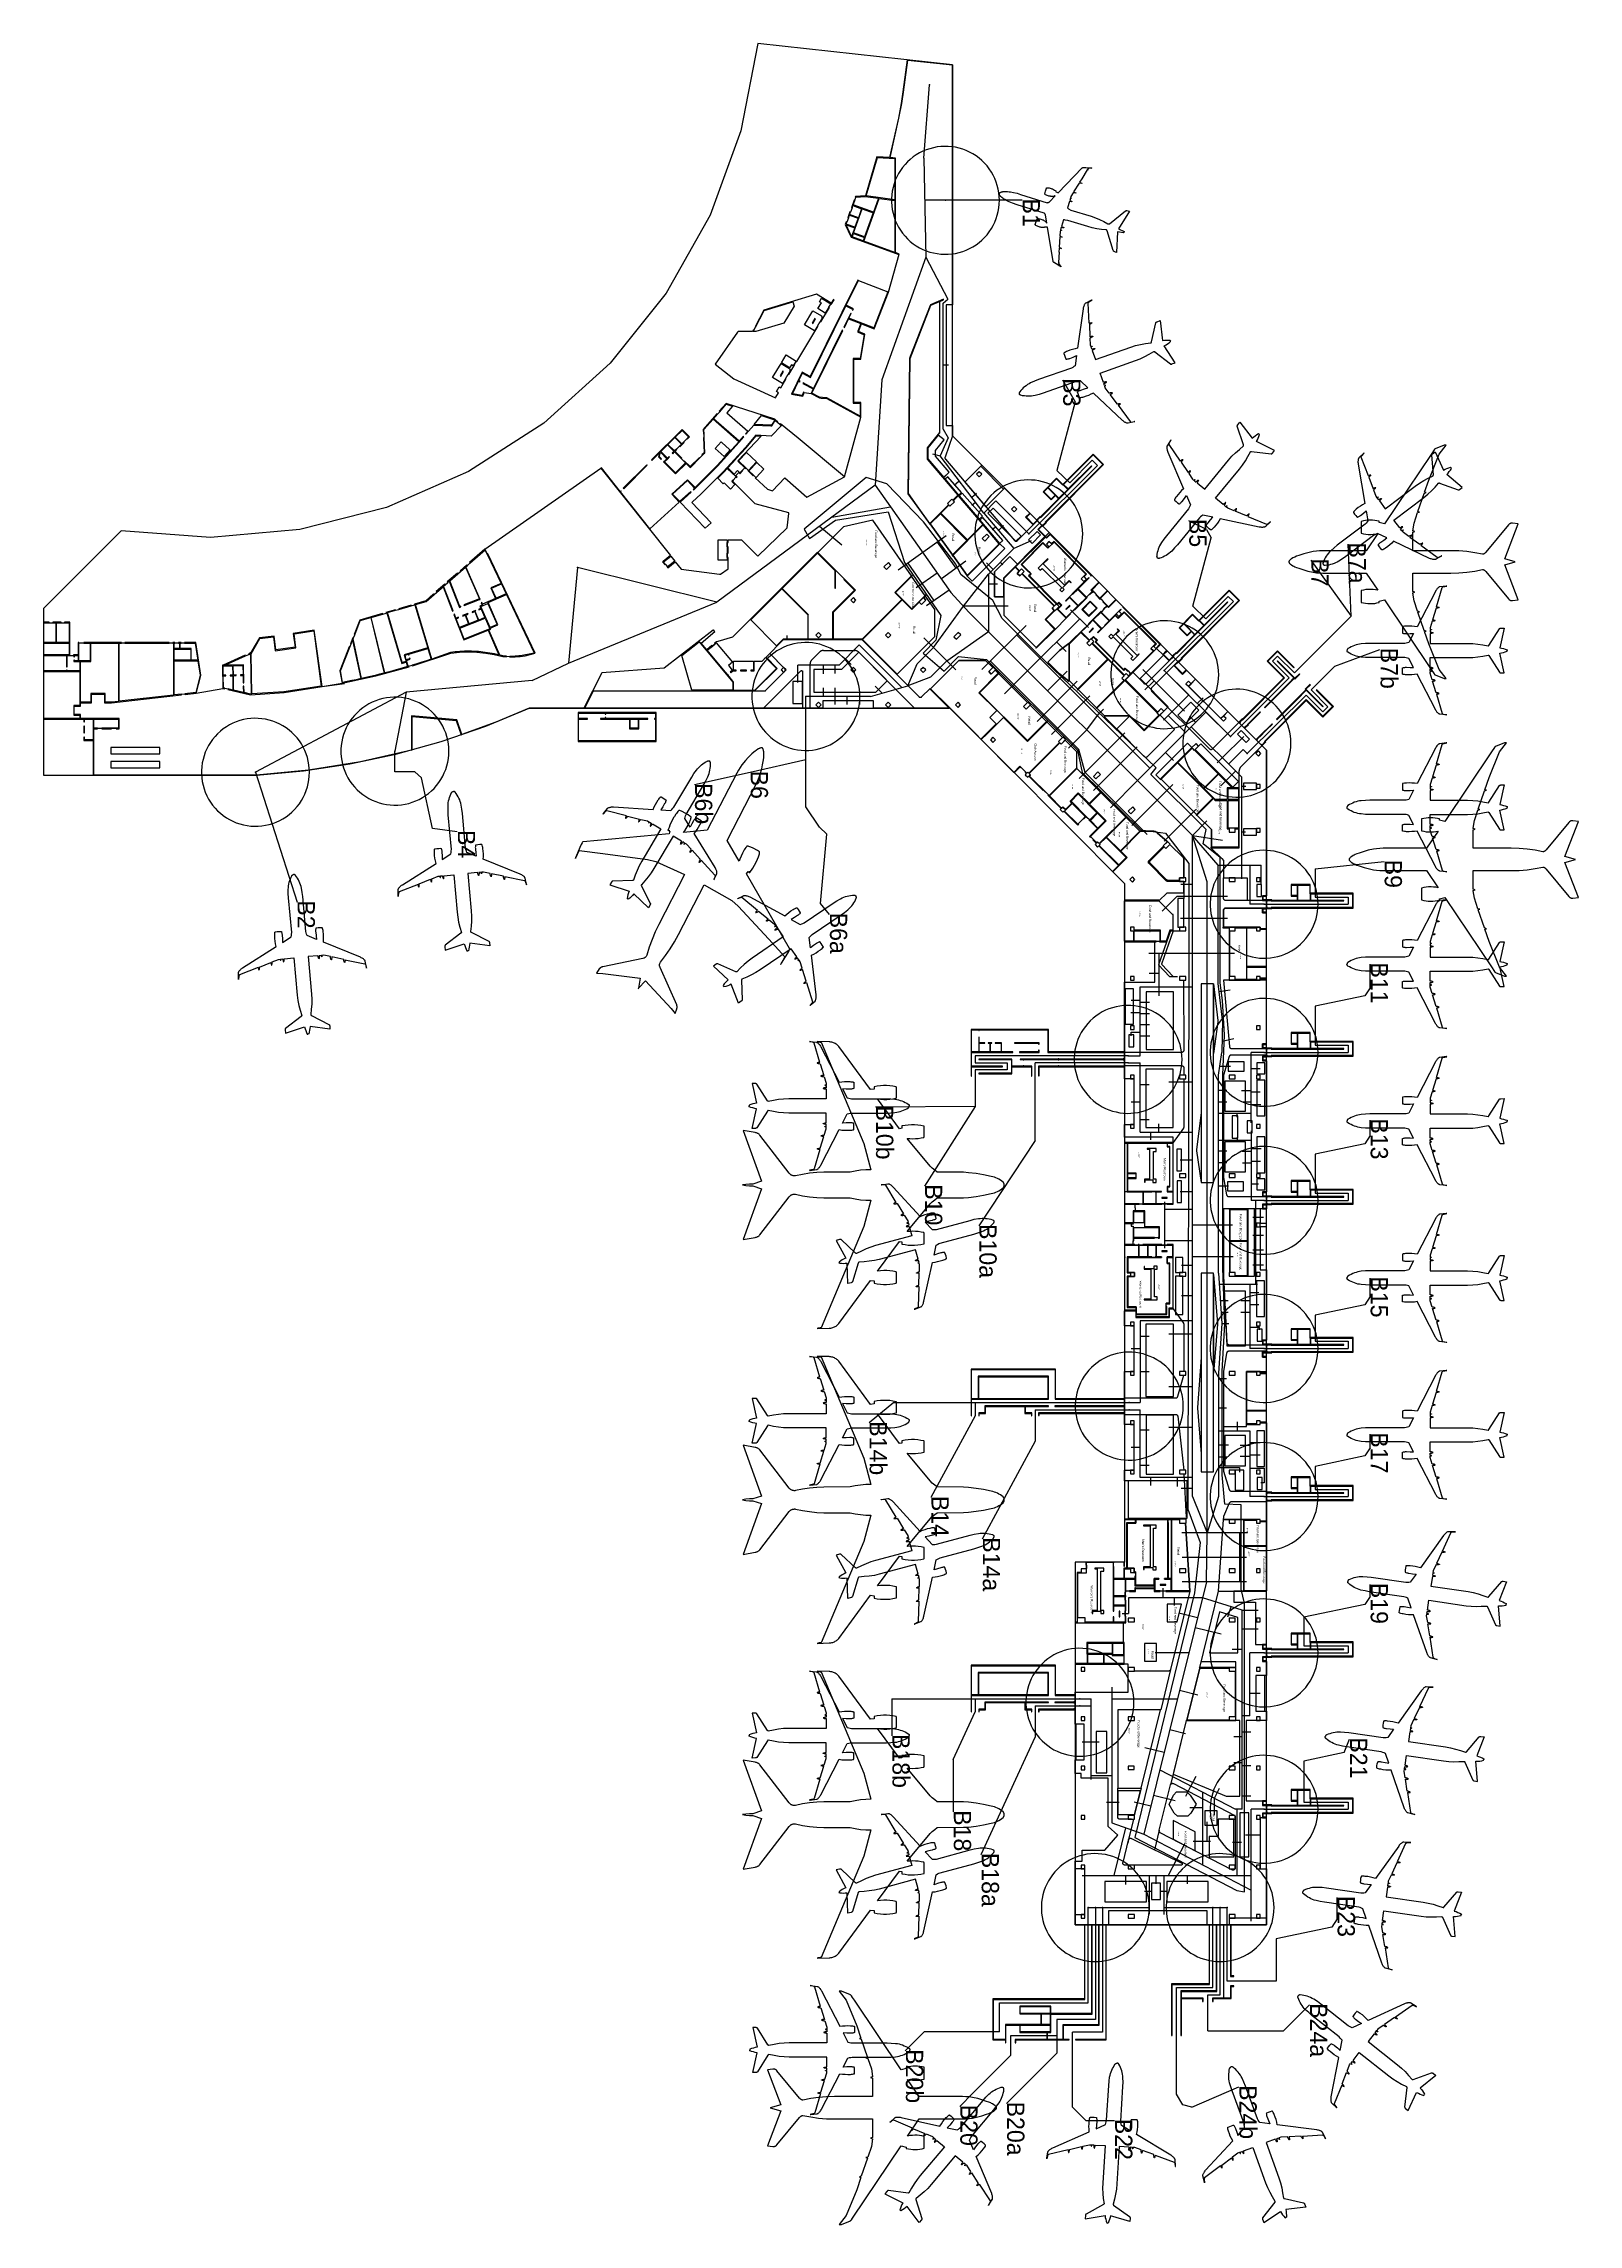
# Model space of a CAD drawing. Extents: x -127 to 299, y -292 to 314.
import ezdxf

# ---------------------------------------------------------------- set-up
doc = ezdxf.new("R2010")
doc.units = 0
for name, color, linetype in [('SS-AREA-OUTLINE', 254, 'CONTINUOUS'), ('SS-BOARDING-AREAS', 7, 'CONTINUOUS'), ('SS-BOUNDARY', 250, 'CONTINUOUS'), ('SS-CIRCULATION', 7, 'CONTINUOUS'), ('SS-ENTER-SECURITY', 250, 'CONTINUOUS'), ('SS-ENTER-TRANSFER', 250, 'CONTINUOUS'), ('SS-FLOOR-PATTERN', 254, 'CONTINUOUS'), ('SS-GATEHOUSE', 9, 'CONTINUOUS'), ('SS-GATES', 250, 'CONTINUOUS'), ('SS-GRAPH', 7, 'CONTINUOUS'), ('SS-ISLANDS', 7, 'CONTINUOUS'), ('SS-LARGE-PLANES', 9, 'CONTINUOUS'), ('SS-ROOM-NUMBER', 251, 'CONTINUOUS'), ('SS-ROOM_LABELS', 7, 'CONTINUOUS'), ('SS-ROOMS', 250, 'CONTINUOUS'), ('SS-SEATING-AREAS', 250, 'CONTINUOUS'), ('SS-SMALL-PLANES', 9, 'CONTINUOUS'), ('SS-STAND-NUMBER', 7, 'CONTINUOUS'), ('SS-WALKWAYS', 251, 'CONTINUOUS'), ('SS-WANDER', 7, 'CONTINUOUS')]:
    doc.layers.add(name, color=color, linetype=linetype)

msp = doc.modelspace()

# ---------------------------------------------------------------- linework, layer by layer
at = {"layer": 'SS-AREA-OUTLINE'}
for p, q in [((97.56, 268.18), (97.15, 267.03)), ((98.32, 270.27), (98.65, 271.17)), ((96.55, 265.4), (96.13, 264.25)), ((107.66, 244.81), (110.69, 255.38)), ((99.35, 248.04), (107.49, 244.88)), ((87.93, 235.31), (88.72, 236.61)), ((91.15, 240.62), (91.65, 241.44)), ((70.32, 234.21), (70.77, 235.07)), ((82.03, 225.59), (81.53, 224.76)), ((79.05, 220.67), (79.84, 221.97)), ((84.28, 216.93), (86.18, 216.65)), ((60.15, 210.84), (60.79, 211.57)), ((76.83, 208.64), (77.58, 208.03)), ((95.46, 193.45), (100.01, 210.03)), ((48.76, 201.16), (49.63, 202.03)), ((50.78, 203.18), (51.64, 204.04)), ((56.48, 204.41), (56.45, 205.37)), ((-4.47, 173.36), (27.78, 195.84)), ((50.14, 198.51), (50.82, 197.83)), ((55.27, 198.73), (55.95, 199.42)), ((67.13, 195.33), (67.69, 195.92)), ((68.11, 195.91), (68.7, 195.34)), ((64.49, 192.56), (65.26, 193.37)), ((70.22, 193.89), (70.81, 193.33)), ((125.49, 171.79), (119.3, 180.42)), ((-4.39, 173.18), (-3.83, 172)), ((62.91, 175.27), (62.91, 174.04)), ((62.91, 172.3), (62.91, 171.06)), ((129.61, 166.05), (125.58, 171.66)), ((-15.51, 163.48), (-14.79, 164.11)), ((-11.98, 166.56), (-11.26, 167.19)), ((-9.34, 168.86), (-8.61, 169.5)), ((117.87, 160.45), (114.13, 165.84)), ((146.7, 167.16), (147.3, 166.56)), ((-24.95, 157.65), (-24.02, 157.92)), ((-18.58, 160.8), (-17.86, 161.43)), ((139.79, 160.12), (139.79, 155)), ((162.79, 160.09), (163.48, 160.77)), ((164.73, 161.48), (165.41, 160.79)), ((166.67, 159.54), (167.35, 158.86)), ((-125.53, 152.89), (-124.57, 152.89)), ((-122.26, 152.89), (-121.29, 152.89)), ((-32.88, 155.34), (-31.95, 155.61)), ((-29.29, 156.38), (-28.36, 156.65)), ((139.79, 155), (148.75, 146.04)), ((154.08, 151.16), (157.1, 154.18)), ((158.18, 155.47), (159.26, 156.55)), ((163.43, 152.52), (162.35, 151.45)), ((167.57, 156.67), (166.89, 155.99)), ((167.13, 151.37), (167.81, 152.06)), ((-115.92, 147.22), (-117.31, 147.22)), ((-104.55, 147.22), (-105.51, 147.22)), ((-91.23, 147.22), (-92.19, 147.22)), ((-89.65, 147.22), (-90.61, 147.22)), ((-87.95, 147.22), (-88.92, 147.22)), ((-42.02, 146.14), (-41.67, 147.04)), ((-41.01, 148.69), (-40.66, 149.59)), ((58.75, 146.46), (59.5, 147.08)), ((-119.79, 143.79), (-118.83, 143.79)), ((-70.98, 143.74), (-70.1, 144.14)), ((-25.59, 140.85), (-24.66, 141.13)), ((1.52, 143.61), (2.73, 143.58)), ((174.27, 139.56), (174.78, 139.05)), ((-84.67, 133.38), (-77.3, 134.66)), ((-76.78, 134.74), (-75.84, 134.52)), ((-49.72, 135.18), (-43.5, 136.04)), ((146.36, 130.76), (138.32, 138.79)), ((158.01, 136.79), (160.29, 134.5)), ((160.4, 134.4), (165.51, 129.28)), ((-88.78, 133.1), (-87.82, 133.21)), ((151.64, 125.48), (147.08, 130.04)), ((-112.11, 123.68), (-110.89, 123.68)), ((-106.98, 123.68), (-108.2, 123.68)), ((151.75, 125.37), (156.06, 121.06)), ((144.45, 112.78), (145.78, 111.46)), ((160.08, 112.44), (166.65, 105.87)), ((193.3, 99.61), (183.46, 109.45)), ((203.24, 107.03), (199.4, 110.87)), ((150.81, 106.43), (152.14, 105.1)), ((166.76, 105.76), (173.62, 98.9)), ((160.45, 97.07), (161.76, 98.43)), ((162.85, 98.95), (163.54, 98.26)), ((173.73, 98.79), (177.55, 94.97)), ((163.9, 93.44), (164.58, 92.76)), ((170.15, 84.03), (171.63, 85.5)), ((172.06, 86.01), (173.39, 87.34)), ((182.79, 75.69), (186.69, 71.79)), ((202.49, 67.34), (202.49, 54.63)), ((185.14, 8.26), (185.14, 7.55)), ((173.44, -5.07), (174, -5.07)), ((180.88, -5.07), (181.84, -5.07)), ((176.24, -9.69), (176.24, -8.73)), ((177.33, -8.5), (178.3, -8.5)), ((183.64, -8.5), (185.17, -8.5)), ((202.54, -18.79), (202.54, -10.11)), ((181.65, -17.89), (182.61, -17.89)), ((175.71, -19.8), (175.71, -18.83)), ((176.14, -20.02), (177.1, -20.02)), ((177.41, -20.02), (178.37, -20.02)), ((180.87, -23.45), (181.84, -23.45)), ((183.64, -20.02), (185.17, -20.02)), ((202.54, -27.66), (202.54, -18.95)), ((184.89, -37.07), (184.89, -36.36)), ((185.35, -96.37), (185.35, -97.08)), ((206.49, -103.53), (206.49, -96.39)), ((190.25, -97.25), (191.41, -116.1)), ((162.71, -108.91), (162.71, -109.88)), ((170.14, -108.33), (170.14, -109.29)), ((206.49, -116.03), (206.49, -103.68)), ((176.35, -111.05), (176.35, -112.01)), ((173.5, -116.42), (173.5, -117.39)), ((173.5, -117.69), (173.5, -118.66)), ((173.72, -116.1), (174.69, -116.1)), ((183.21, -116.1), (184.74, -116.1)), ((173.5, -121.58), (173.5, -123.1)), ((194.23, -137.54), (190.66, -151.97))]:
    msp.add_line(p, q, dxfattribs=at)
for points in [[(114.05, 165.97), (103.33, 181.44), (95.21, 179.54), (88.08, 172.41)], [(110.09, 138.64), (120.54, 149.09), (120.54, 156.6), (117.96, 160.33)], [(119.41, 134.59), (127.26, 142.44), (134.67, 142.44), (136.66, 140.45)], [(165.62, 129.18), (167.71, 127.08), (174.82, 127.08)], [(160.02, 112.59), (160.02, 117.09), (156.78, 120.34)], [(197.47, 90.59), (197.47, 95.44), (193.41, 99.5)]]:
    msp.add_lwpolyline(points, dxfattribs=at)
for points in [[(164.53, 151.42), (163.45, 150.34), (163.56, 150.23), (164.64, 151.31)], [(187.96, -124.69), (189.17, -119.81), (185.15, -119.81), (185.15, -124.69)], [(182.19, -135.62), (182.19, -130.74), (178.84, -130.74), (178.84, -135.62)], [(171.41, -149.09), (171.41, -170.91), (177.94, -170.91), (183.34, -149.09)], [(186.78, -185.1), (192.89, -188.27), (192.89, -183.07), (186.78, -179.9)], [(199.01, -181.16), (199.01, -177.2), (195.66, -177.2), (195.66, -181.16)]]:
    msp.add_lwpolyline(points, close=True, dxfattribs=at)
at = {"layer": 'SS-BOARDING-AREAS'}
for points in [[(138.52, 270.3), (138.49, 271.33), (138.38, 272.36), (138.2, 273.38), (137.95, 274.39), (137.64, 275.37), (137.25, 276.33), (136.8, 277.27), (136.29, 278.17), (135.72, 279.03), (135.09, 279.85), (134.4, 280.62), (133.66, 281.35), (132.87, 282.02), (132.04, 282.64), (131.17, 283.2), (130.26, 283.7), (129.32, 284.13), (128.35, 284.5), (127.36, 284.8), (126.35, 285.03), (125.33, 285.19), (124.3, 285.28), (123.26, 285.29), (122.23, 285.24), (121.2, 285.12), (120.18, 284.92), (119.18, 284.65), (118.2, 284.32), (117.25, 283.92), (116.32, 283.46), (115.43, 282.93), (114.58, 282.34), (113.77, 281.69), (113.01, 280.99), (112.29, 280.24), (111.63, 279.44), (111.03, 278.6), (110.49, 277.72), (110.01, 276.8), (109.59, 275.86), (109.24, 274.88), (108.96, 273.89), (108.74, 272.87), (108.6, 271.85), (108.53, 270.81), (108.53, 269.78), (108.6, 268.75), (108.74, 267.72), (108.96, 266.71), (109.24, 265.71), (109.59, 264.74), (110.01, 263.79), (110.49, 262.87), (111.03, 261.99), (111.63, 261.15), (112.29, 260.35), (113.01, 259.6), (113.77, 258.9), (114.58, 258.25), (115.43, 257.66), (116.32, 257.14), (117.25, 256.67), (118.2, 256.27), (119.18, 255.94), (120.18, 255.67), (121.2, 255.48), (122.23, 255.35), (123.26, 255.3), (124.3, 255.32), (125.33, 255.41), (126.35, 255.57), (127.36, 255.8), (128.35, 256.1), (129.32, 256.46), (130.26, 256.9), (131.17, 257.39), (132.04, 257.95), (132.87, 258.57), (133.66, 259.24), (134.4, 259.97), (135.09, 260.74), (135.72, 261.56), (136.29, 262.43), (136.8, 263.33), (137.25, 264.26), (137.64, 265.22), (137.95, 266.21), (138.2, 267.21), (138.38, 268.23), (138.49, 269.26)], [(161.7, 177.61), (161.66, 178.64), (161.55, 179.67), (161.37, 180.69), (161.13, 181.7), (160.81, 182.68), (160.43, 183.64), (159.98, 184.58), (159.46, 185.48), (158.89, 186.34), (158.26, 187.16), (157.57, 187.93), (156.83, 188.66), (156.05, 189.33), (155.22, 189.95), (154.34, 190.51), (153.44, 191.01), (152.5, 191.44), (151.53, 191.81), (150.54, 192.11), (149.53, 192.34), (148.5, 192.5), (147.47, 192.59), (146.44, 192.6), (145.4, 192.55), (144.37, 192.43), (143.36, 192.23), (142.36, 191.96), (141.38, 191.63), (140.42, 191.23), (139.5, 190.77), (138.61, 190.24), (137.75, 189.65), (136.94, 189), (136.18, 188.3), (135.47, 187.55), (134.81, 186.75), (134.21, 185.91), (133.66, 185.03), (133.18, 184.11), (132.76, 183.17), (132.41, 182.19), (132.13, 181.2), (131.92, 180.18), (131.78, 179.16), (131.7, 178.12), (131.7, 177.09), (131.78, 176.06), (131.92, 175.03), (132.13, 174.02), (132.41, 173.02), (132.76, 172.05), (133.18, 171.1), (133.66, 170.18), (134.21, 169.3), (134.81, 168.46), (135.47, 167.66), (136.18, 166.91), (136.94, 166.21), (137.75, 165.56), (138.61, 164.97), (139.5, 164.45), (140.42, 163.98), (141.38, 163.58), (142.36, 163.25), (143.36, 162.98), (144.37, 162.79), (145.4, 162.66), (146.44, 162.61), (147.47, 162.63), (148.5, 162.72), (149.53, 162.88), (150.54, 163.11), (151.53, 163.41), (152.5, 163.77), (153.44, 164.21), (154.34, 164.7), (155.22, 165.26), (156.05, 165.88), (156.83, 166.55), (157.57, 167.28), (158.26, 168.05), (158.89, 168.87), (159.46, 169.74), (159.98, 170.64), (160.43, 171.57), (160.81, 172.53), (161.13, 173.52), (161.37, 174.52), (161.55, 175.54), (161.66, 176.57)], [(199.49, 138.49), (199.45, 139.53), (199.34, 140.56), (199.17, 141.58), (198.92, 142.58), (198.6, 143.57), (198.22, 144.53), (197.77, 145.46), (197.26, 146.36), (196.68, 147.23), (196.05, 148.05), (195.36, 148.82), (194.63, 149.55), (193.84, 150.22), (193.01, 150.84), (192.14, 151.4), (191.23, 151.89), (190.29, 152.33), (189.32, 152.69), (188.33, 152.99), (187.32, 153.22), (186.3, 153.38), (185.26, 153.47), (184.23, 153.49), (183.19, 153.44), (182.17, 153.31), (181.15, 153.12), (180.15, 152.85), (179.17, 152.52), (178.21, 152.12), (177.29, 151.65), (176.4, 151.12), (175.55, 150.54), (174.74, 149.89), (173.97, 149.19), (173.26, 148.44), (172.6, 147.64), (172, 146.8), (171.45, 145.92), (170.97, 145), (170.56, 144.05), (170.21, 143.08), (169.92, 142.08), (169.71, 141.07), (169.57, 140.04), (169.5, 139.01), (169.5, 137.97), (169.57, 136.94), (169.71, 135.92), (169.92, 134.9), (170.21, 133.91), (170.56, 132.93), (170.97, 131.98), (171.45, 131.07), (172, 130.19), (172.6, 129.34), (173.26, 128.55), (173.97, 127.79), (174.74, 127.09), (175.55, 126.45), (176.4, 125.86), (177.29, 125.33), (178.21, 124.87), (179.17, 124.47), (180.15, 124.13), (181.15, 123.87), (182.17, 123.67), (183.19, 123.55), (184.23, 123.49), (185.26, 123.51), (186.3, 123.6), (187.32, 123.76), (188.33, 123.99), (189.32, 124.29), (190.29, 124.66), (191.23, 125.09), (192.14, 125.59), (193.01, 126.15), (193.84, 126.77), (194.63, 127.44), (195.36, 128.16), (196.05, 128.94), (196.68, 129.76), (197.26, 130.62), (197.77, 131.52), (198.22, 132.45), (198.6, 133.42), (198.92, 134.4), (199.17, 135.41), (199.34, 136.43), (199.45, 137.46)], [(99.75, 132.44), (99.71, 133.48), (99.6, 134.51), (99.43, 135.53), (99.18, 136.53), (98.86, 137.52), (98.48, 138.48), (98.03, 139.42), (97.52, 140.32), (96.94, 141.18), (96.31, 142), (95.63, 142.77), (94.89, 143.5), (94.1, 144.17), (93.27, 144.79), (92.4, 145.35), (91.49, 145.84), (90.55, 146.28), (89.58, 146.65), (88.59, 146.94), (87.58, 147.17), (86.56, 147.34), (85.52, 147.42), (84.49, 147.44), (83.45, 147.39), (82.43, 147.26), (81.41, 147.07), (80.41, 146.8), (79.43, 146.47), (78.47, 146.07), (77.55, 145.6), (76.66, 145.08), (75.81, 144.49), (75, 143.84), (74.23, 143.14), (73.52, 142.39), (72.86, 141.59), (72.26, 140.75), (71.71, 139.87), (71.23, 138.95), (70.82, 138), (70.47, 137.03), (70.18, 136.03), (69.97, 135.02), (69.83, 134), (69.76, 132.96), (69.76, 131.93), (69.83, 130.89), (69.97, 129.87), (70.18, 128.85), (70.47, 127.86), (70.82, 126.88), (71.23, 125.94), (71.71, 125.02), (72.26, 124.14), (72.86, 123.3), (73.52, 122.5), (74.23, 121.75), (75, 121.05), (75.81, 120.4), (76.66, 119.81), (77.55, 119.29), (78.47, 118.82), (79.43, 118.42), (80.41, 118.09), (81.41, 117.82), (82.43, 117.63), (83.45, 117.5), (84.49, 117.45), (85.52, 117.46), (86.56, 117.55), (87.58, 117.71), (88.59, 117.94), (89.58, 118.24), (90.55, 118.61), (91.49, 119.04), (92.4, 119.54), (93.27, 120.1), (94.1, 120.72), (94.89, 121.39), (95.63, 122.12), (96.31, 122.89), (96.94, 123.71), (97.52, 124.57), (98.03, 125.47), (98.48, 126.41), (98.86, 127.37), (99.18, 128.35), (99.43, 129.36), (99.6, 130.38), (99.71, 131.41)], [(219.54, 119.45), (219.51, 120.49), (219.4, 121.52), (219.22, 122.54), (218.98, 123.54), (218.66, 124.53), (218.27, 125.49), (217.83, 126.42), (217.31, 127.32), (216.74, 128.18), (216.11, 129.01), (215.42, 129.78), (214.68, 130.51), (213.9, 131.18), (213.06, 131.8), (212.19, 132.36), (211.28, 132.85), (210.34, 133.29), (209.38, 133.65), (208.38, 133.95), (207.37, 134.18), (206.35, 134.34), (205.32, 134.43), (204.28, 134.45), (203.25, 134.4), (202.22, 134.27), (201.21, 134.08), (200.2, 133.81), (199.22, 133.48), (198.27, 133.08), (197.34, 132.61), (196.45, 132.08), (195.6, 131.5), (194.79, 130.85), (194.03, 130.15), (193.32, 129.4), (192.66, 128.6), (192.05, 127.76), (191.51, 126.88), (191.03, 125.96), (190.61, 125.01), (190.26, 124.04), (189.98, 123.04), (189.77, 122.03), (189.62, 121), (189.55, 119.97), (189.55, 118.93), (189.62, 117.9), (189.77, 116.88), (189.98, 115.86), (190.26, 114.87), (190.61, 113.89), (191.03, 112.94), (191.51, 112.03), (192.05, 111.15), (192.66, 110.3), (193.32, 109.51), (194.03, 108.75), (194.79, 108.05), (195.6, 107.41), (196.45, 106.82), (197.34, 106.29), (198.27, 105.83), (199.22, 105.43), (200.2, 105.09), (201.21, 104.83), (202.22, 104.63), (203.25, 104.51), (204.28, 104.45), (205.32, 104.47), (206.35, 104.56), (207.37, 104.72), (208.38, 104.95), (209.38, 105.25), (210.34, 105.62), (211.28, 106.05), (212.19, 106.55), (213.06, 107.11), (213.9, 107.72), (214.68, 108.4), (215.42, 109.12), (216.11, 109.9), (216.74, 110.72), (217.31, 111.58), (217.83, 112.48), (218.27, 113.41), (218.66, 114.38), (218.98, 115.36), (219.22, 116.37), (219.4, 117.39), (219.51, 118.42)], [(-14.49, 117.24), (-14.52, 118.28), (-14.63, 119.31), (-14.81, 120.33), (-15.05, 121.33), (-15.37, 122.32), (-15.75, 123.28), (-16.2, 124.21), (-16.72, 125.11), (-17.29, 125.97), (-17.92, 126.79), (-18.61, 127.57), (-19.35, 128.29), (-20.13, 128.97), (-20.96, 129.59), (-21.84, 130.14), (-22.74, 130.64), (-23.68, 131.07), (-24.65, 131.44), (-25.64, 131.74), (-26.65, 131.97), (-27.68, 132.13), (-28.71, 132.22), (-29.74, 132.24), (-30.78, 132.18), (-31.81, 132.06), (-32.82, 131.86), (-33.82, 131.6), (-34.8, 131.27), (-35.76, 130.87), (-36.68, 130.4), (-37.57, 129.87), (-38.43, 129.28), (-39.24, 128.64), (-40, 127.94), (-40.71, 127.19), (-41.37, 126.39), (-41.97, 125.55), (-42.52, 124.67), (-43, 123.75), (-43.42, 122.8), (-43.77, 121.83), (-44.05, 120.83), (-44.26, 119.82), (-44.4, 118.79), (-44.48, 117.76), (-44.48, 116.72), (-44.4, 115.69), (-44.26, 114.66), (-44.05, 113.65), (-43.77, 112.65), (-43.42, 111.68), (-43, 110.73), (-42.52, 109.82), (-41.97, 108.93), (-41.37, 108.09), (-40.71, 107.29), (-40, 106.54), (-39.24, 105.84), (-38.43, 105.2), (-37.57, 104.61), (-36.68, 104.08), (-35.76, 103.62), (-34.8, 103.22), (-33.82, 102.88), (-32.82, 102.62), (-31.81, 102.42), (-30.78, 102.3), (-29.74, 102.24), (-28.71, 102.26), (-27.68, 102.35), (-26.65, 102.51), (-25.64, 102.74), (-24.65, 103.04), (-23.68, 103.41), (-22.74, 103.84), (-21.84, 104.34), (-20.96, 104.9), (-20.13, 105.51), (-19.35, 106.19), (-18.61, 106.91), (-17.92, 107.69), (-17.29, 108.51), (-16.72, 109.37), (-16.2, 110.27), (-15.75, 111.2), (-15.37, 112.16), (-15.05, 113.15), (-14.81, 114.16), (-14.63, 115.18), (-14.52, 116.21)], [(-53.24, 111.38), (-53.28, 112.41), (-53.38, 113.44), (-53.56, 114.46), (-53.81, 115.47), (-54.13, 116.46), (-54.51, 117.42), (-54.96, 118.35), (-55.47, 119.25), (-56.04, 120.11), (-56.68, 120.93), (-57.36, 121.71), (-58.1, 122.43), (-58.89, 123.11), (-59.72, 123.72), (-60.59, 124.28), (-61.5, 124.78), (-62.44, 125.21), (-63.41, 125.58), (-64.4, 125.88), (-65.41, 126.11), (-66.43, 126.27), (-67.46, 126.36), (-68.5, 126.38), (-69.53, 126.32), (-70.56, 126.2), (-71.58, 126), (-72.58, 125.74), (-73.56, 125.4), (-74.51, 125), (-75.44, 124.54), (-76.33, 124.01), (-77.18, 123.42), (-77.99, 122.78), (-78.75, 122.08), (-79.47, 121.33), (-80.13, 120.53), (-80.73, 119.69), (-81.27, 118.8), (-81.75, 117.89), (-82.17, 116.94), (-82.52, 115.97), (-82.8, 114.97), (-83.02, 113.96), (-83.16, 112.93), (-83.23, 111.9), (-83.23, 110.86), (-83.16, 109.83), (-83.02, 108.8), (-82.8, 107.79), (-82.52, 106.79), (-82.17, 105.82), (-81.75, 104.87), (-81.27, 103.95), (-80.73, 103.07), (-80.13, 102.23), (-79.47, 101.43), (-78.75, 100.68), (-77.99, 99.98), (-77.18, 99.34), (-76.33, 98.75), (-75.44, 98.22), (-74.51, 97.75), (-73.56, 97.35), (-72.58, 97.02), (-71.58, 96.76), (-70.56, 96.56), (-69.53, 96.44), (-68.5, 96.38), (-67.46, 96.4), (-66.43, 96.49), (-65.41, 96.65), (-64.4, 96.88), (-63.41, 97.18), (-62.44, 97.55), (-61.5, 97.98), (-60.59, 98.48), (-59.72, 99.03), (-58.89, 99.65), (-58.1, 100.33), (-57.36, 101.05), (-56.68, 101.83), (-56.04, 102.65), (-55.47, 103.51), (-54.96, 104.41), (-54.51, 105.34), (-54.13, 106.3), (-53.81, 107.29), (-53.56, 108.29), (-53.38, 109.31), (-53.28, 110.34)], [(227.1, 74.7), (227.06, 75.74), (226.95, 76.77), (226.78, 77.79), (226.53, 78.79), (226.21, 79.78), (225.83, 80.74), (225.38, 81.67), (224.87, 82.57), (224.29, 83.44), (223.66, 84.26), (222.97, 85.03), (222.24, 85.76), (221.45, 86.43), (220.62, 87.05), (219.75, 87.61), (218.84, 88.1), (217.9, 88.54), (216.93, 88.9), (215.94, 89.2), (214.93, 89.43), (213.9, 89.59), (212.87, 89.68), (211.84, 89.7), (210.8, 89.65), (209.78, 89.52), (208.76, 89.33), (207.76, 89.06), (206.78, 88.73), (205.82, 88.33), (204.9, 87.86), (204.01, 87.34), (203.15, 86.75), (202.34, 86.1), (201.58, 85.4), (200.87, 84.65), (200.21, 83.85), (199.61, 83.01), (199.06, 82.13), (198.58, 81.21), (198.16, 80.26), (197.81, 79.29), (197.53, 78.29), (197.32, 77.28), (197.18, 76.25), (197.11, 75.22), (197.11, 74.19), (197.18, 73.15), (197.32, 72.13), (197.53, 71.11), (197.81, 70.12), (198.16, 69.14), (198.58, 68.2), (199.06, 67.28), (199.61, 66.4), (200.21, 65.56), (200.87, 64.76), (201.58, 64.01), (202.34, 63.31), (203.15, 62.66), (204.01, 62.07), (204.9, 61.54), (205.82, 61.08), (206.78, 60.68), (207.76, 60.35), (208.76, 60.08), (209.78, 59.88), (210.8, 59.76), (211.84, 59.71), (212.87, 59.72), (213.9, 59.81), (214.93, 59.97), (215.94, 60.2), (216.93, 60.5), (217.9, 60.87), (218.84, 61.3), (219.75, 61.8), (220.62, 62.36), (221.45, 62.98), (222.24, 63.65), (222.97, 64.38), (223.66, 65.15), (224.29, 65.97), (224.87, 66.83), (225.38, 67.73), (225.83, 68.67), (226.21, 69.63), (226.53, 70.61), (226.78, 71.62), (226.95, 72.64), (227.06, 73.67)], [(227.1, 33.56), (227.06, 34.59), (226.95, 35.62), (226.78, 36.64), (226.53, 37.65), (226.21, 38.64), (225.83, 39.6), (225.38, 40.53), (224.87, 41.43), (224.29, 42.29), (223.66, 43.11), (222.97, 43.89), (222.24, 44.61), (221.45, 45.29), (220.62, 45.9), (219.75, 46.46), (218.84, 46.96), (217.9, 47.39), (216.93, 47.76), (215.94, 48.06), (214.93, 48.29), (213.9, 48.45), (212.87, 48.54), (211.84, 48.56), (210.8, 48.5), (209.78, 48.38), (208.76, 48.18), (207.76, 47.92), (206.78, 47.58), (205.82, 47.18), (204.9, 46.72), (204.01, 46.19), (203.15, 45.6), (202.34, 44.96), (201.58, 44.26), (200.87, 43.51), (200.21, 42.71), (199.61, 41.87), (199.06, 40.98), (198.58, 40.07), (198.16, 39.12), (197.81, 38.15), (197.53, 37.15), (197.32, 36.14), (197.18, 35.11), (197.11, 34.08), (197.11, 33.04), (197.18, 32.01), (197.32, 30.98), (197.53, 29.97), (197.81, 28.97), (198.16, 28), (198.58, 27.05), (199.06, 26.13), (199.61, 25.25), (200.21, 24.41), (200.87, 23.61), (201.58, 22.86), (202.34, 22.16), (203.15, 21.52), (204.01, 20.93), (204.9, 20.4), (205.82, 19.93), (206.78, 19.53), (207.76, 19.2), (208.76, 18.94), (209.78, 18.74), (210.8, 18.61), (211.84, 18.56), (212.87, 18.58), (213.9, 18.67), (214.93, 18.83), (215.94, 19.06), (216.93, 19.36), (217.9, 19.73), (218.84, 20.16), (219.75, 20.66), (220.62, 21.21), (221.45, 21.83), (222.24, 22.5), (222.97, 23.23), (223.66, 24.01), (224.29, 24.83), (224.87, 25.69), (225.38, 26.59), (225.83, 27.52), (226.21, 28.48), (226.53, 29.47), (226.78, 30.47), (226.95, 31.49), (227.06, 32.52)], [(189.3, 31.61), (189.27, 32.65), (189.16, 33.68), (188.98, 34.7), (188.73, 35.7), (188.42, 36.69), (188.03, 37.65), (187.58, 38.58), (187.07, 39.48), (186.5, 40.34), (185.87, 41.16), (185.18, 41.94), (184.44, 42.67), (183.65, 43.34), (182.82, 43.96), (181.95, 44.51), (181.04, 45.01), (180.1, 45.44), (179.13, 45.81), (178.14, 46.11), (177.13, 46.34), (176.11, 46.5), (175.08, 46.59), (174.04, 46.61), (173.01, 46.56), (171.98, 46.43), (170.96, 46.24), (169.96, 45.97), (168.98, 45.64), (168.03, 45.24), (167.1, 44.77), (166.21, 44.24), (165.36, 43.65), (164.55, 43.01), (163.79, 42.31), (163.07, 41.56), (162.41, 40.76), (161.81, 39.92), (161.27, 39.04), (160.79, 38.12), (160.37, 37.17), (160.02, 36.2), (159.74, 35.2), (159.52, 34.19), (159.38, 33.16), (159.31, 32.13), (159.31, 31.09), (159.38, 30.06), (159.52, 29.03), (159.74, 28.02), (160.02, 27.03), (160.37, 26.05), (160.79, 25.1), (161.27, 24.19), (161.81, 23.3), (162.41, 22.46), (163.07, 21.66), (163.79, 20.91), (164.55, 20.21), (165.36, 19.57), (166.21, 18.98), (167.1, 18.45), (168.03, 17.99), (168.98, 17.59), (169.96, 17.25), (170.96, 16.99), (171.98, 16.79), (173.01, 16.67), (174.04, 16.61), (175.08, 16.63), (176.11, 16.72), (177.13, 16.88), (178.14, 17.11), (179.13, 17.41), (180.1, 17.78), (181.04, 18.21), (181.95, 18.71), (182.82, 19.27), (183.65, 19.88), (184.44, 20.56), (185.18, 21.28), (185.87, 22.06), (186.5, 22.88), (187.07, 23.74), (187.58, 24.64), (188.03, 25.57), (188.42, 26.54), (188.73, 27.52), (188.98, 28.53), (189.16, 29.55), (189.27, 30.58)], [(227.1, -7.57), (227.06, -6.53), (226.95, -5.5), (226.78, -4.48), (226.53, -3.48), (226.21, -2.49), (225.83, -1.53), (225.38, -0.6), (224.87, 0.3), (224.29, 1.17), (223.66, 1.99), (222.97, 2.76), (222.24, 3.49), (221.45, 4.16), (220.62, 4.78), (219.75, 5.34), (218.84, 5.83), (217.9, 6.27), (216.93, 6.63), (215.94, 6.93), (214.93, 7.16), (213.9, 7.32), (212.87, 7.41), (211.84, 7.43), (210.8, 7.38), (209.78, 7.25), (208.76, 7.06), (207.76, 6.79), (206.78, 6.46), (205.82, 6.06), (204.9, 5.59), (204.01, 5.06), (203.15, 4.48), (202.34, 3.83), (201.58, 3.13), (200.87, 2.38), (200.21, 1.58), (199.61, 0.74), (199.06, -0.14), (198.58, -1.06), (198.16, -2.01), (197.81, -2.98), (197.53, -3.98), (197.32, -4.99), (197.18, -6.02), (197.11, -7.05), (197.11, -8.08), (197.18, -9.12), (197.32, -10.14), (197.53, -11.16), (197.81, -12.15), (198.16, -13.13), (198.58, -14.07), (199.06, -14.99), (199.61, -15.87), (200.21, -16.72), (200.87, -17.51), (201.58, -18.26), (202.34, -18.96), (203.15, -19.61), (204.01, -20.2), (204.9, -20.73), (205.82, -21.19), (206.78, -21.59), (207.76, -21.93), (208.76, -22.19), (209.78, -22.39), (210.8, -22.51), (211.84, -22.56), (212.87, -22.55), (213.9, -22.46), (214.93, -22.3), (215.94, -22.07), (216.93, -21.77), (217.9, -21.4), (218.84, -20.97), (219.75, -20.47), (220.62, -19.91), (221.45, -19.29), (222.24, -18.62), (222.97, -17.9), (223.66, -17.12), (224.29, -16.3), (224.87, -15.44), (225.38, -14.54), (225.83, -13.6), (226.21, -12.64), (226.53, -11.66), (226.78, -10.65), (226.95, -9.63), (227.06, -8.6)], [(227.1, -48.71), (227.06, -47.68), (226.95, -46.65), (226.78, -45.63), (226.53, -44.62), (226.21, -43.64), (225.83, -42.68), (225.38, -41.74), (224.87, -40.84), (224.29, -39.98), (223.66, -39.16), (222.97, -38.39), (222.24, -37.66), (221.45, -36.99), (220.62, -36.37), (219.75, -35.81), (218.84, -35.31), (217.9, -34.88), (216.93, -34.51), (215.94, -34.21), (214.93, -33.98), (213.9, -33.82), (212.87, -33.73), (211.84, -33.72), (210.8, -33.77), (209.78, -33.9), (208.76, -34.09), (207.76, -34.36), (206.78, -34.69), (205.82, -35.09), (204.9, -35.56), (204.01, -36.08), (203.15, -36.67), (202.34, -37.32), (201.58, -38.02), (200.87, -38.77), (200.21, -39.57), (199.61, -40.41), (199.06, -41.29), (198.58, -42.21), (198.16, -43.15), (197.81, -44.13), (197.53, -45.12), (197.32, -46.14), (197.18, -47.16), (197.11, -48.2), (197.11, -49.23), (197.18, -50.27), (197.32, -51.29), (197.53, -52.3), (197.81, -53.3), (198.16, -54.28), (198.58, -55.22), (199.06, -56.14), (199.61, -57.02), (200.21, -57.86), (200.87, -58.66), (201.58, -59.41), (202.34, -60.11), (203.15, -60.76), (204.01, -61.35), (204.9, -61.87), (205.82, -62.34), (206.78, -62.74), (207.76, -63.07), (208.76, -63.34), (209.78, -63.53), (210.8, -63.66), (211.84, -63.71), (212.87, -63.69), (213.9, -63.61), (214.93, -63.45), (215.94, -63.21), (216.93, -62.92), (217.9, -62.55), (218.84, -62.11), (219.75, -61.62), (220.62, -61.06), (221.45, -60.44), (222.24, -59.77), (222.97, -59.04), (223.66, -58.27), (224.29, -57.45), (224.87, -56.59), (225.38, -55.69), (225.83, -54.75), (226.21, -53.79), (226.53, -52.8), (226.78, -51.8), (226.95, -50.78), (227.06, -49.75)], [(189.61, -64.74), (189.57, -63.7), (189.46, -62.67), (189.29, -61.65), (189.04, -60.65), (188.72, -59.66), (188.34, -58.7), (187.89, -57.77), (187.38, -56.87), (186.8, -56.01), (186.17, -55.19), (185.48, -54.41), (184.75, -53.68), (183.96, -53.01), (183.13, -52.39), (182.26, -51.84), (181.35, -51.34), (180.41, -50.91), (179.44, -50.54), (178.45, -50.24), (177.44, -50.01), (176.41, -49.85), (175.38, -49.76), (174.35, -49.74), (173.31, -49.79), (172.29, -49.92), (171.27, -50.11), (170.27, -50.38), (169.29, -50.71), (168.33, -51.11), (167.41, -51.58), (166.52, -52.11), (165.66, -52.7), (164.85, -53.34), (164.09, -54.04), (163.38, -54.79), (162.72, -55.59), (162.12, -56.43), (161.57, -57.31), (161.09, -58.23), (160.67, -59.18), (160.32, -60.15), (160.04, -61.15), (159.83, -62.16), (159.69, -63.19), (159.62, -64.22), (159.62, -65.26), (159.69, -66.29), (159.83, -67.32), (160.04, -68.33), (160.32, -69.32), (160.67, -70.3), (161.09, -71.25), (161.57, -72.16), (162.12, -73.05), (162.72, -73.89), (163.38, -74.69), (164.09, -75.44), (164.85, -76.14), (165.66, -76.78), (166.52, -77.37), (167.41, -77.9), (168.33, -78.36), (169.29, -78.76), (170.27, -79.1), (171.27, -79.36), (172.29, -79.56), (173.31, -79.68), (174.35, -79.74), (175.38, -79.72), (176.41, -79.63), (177.44, -79.47), (178.45, -79.24), (179.44, -78.94), (180.41, -78.57), (181.35, -78.14), (182.26, -77.64), (183.13, -77.08), (183.96, -76.47), (184.75, -75.79), (185.48, -75.07), (186.17, -74.29), (186.8, -73.47), (187.38, -72.61), (187.89, -71.71), (188.34, -70.78), (188.72, -69.82), (189.04, -68.83), (189.29, -67.82), (189.46, -66.8), (189.57, -65.77)], [(227.1, -89.89), (227.06, -88.85), (226.95, -87.82), (226.78, -86.8), (226.53, -85.8), (226.21, -84.81), (225.83, -83.85), (225.38, -82.92), (224.87, -82.02), (224.29, -81.16), (223.66, -80.33), (222.97, -79.56), (222.24, -78.83), (221.45, -78.16), (220.62, -77.54), (219.75, -76.98), (218.84, -76.49), (217.9, -76.05), (216.93, -75.69), (215.94, -75.39), (214.93, -75.16), (213.9, -75), (212.87, -74.91), (211.84, -74.89), (210.8, -74.94), (209.78, -75.07), (208.76, -75.26), (207.76, -75.53), (206.78, -75.86), (205.82, -76.26), (204.9, -76.73), (204.01, -77.26), (203.15, -77.84), (202.34, -78.49), (201.58, -79.19), (200.87, -79.94), (200.21, -80.74), (199.61, -81.58), (199.06, -82.46), (198.58, -83.38), (198.16, -84.33), (197.81, -85.3), (197.53, -86.3), (197.32, -87.31), (197.18, -88.34), (197.11, -89.37), (197.11, -90.41), (197.18, -91.44), (197.32, -92.46), (197.53, -93.48), (197.81, -94.47), (198.16, -95.45), (198.58, -96.4), (199.06, -97.31), (199.61, -98.19), (200.21, -99.04), (200.87, -99.83), (201.58, -100.59), (202.34, -101.29), (203.15, -101.93), (204.01, -102.52), (204.9, -103.05), (205.82, -103.51), (206.78, -103.91), (207.76, -104.25), (208.76, -104.51), (209.78, -104.71), (210.8, -104.83), (211.84, -104.89), (212.87, -104.87), (213.9, -104.78), (214.93, -104.62), (215.94, -104.39), (216.93, -104.09), (217.9, -103.72), (218.84, -103.29), (219.75, -102.79), (220.62, -102.23), (221.45, -101.62), (222.24, -100.94), (222.97, -100.22), (223.66, -99.44), (224.29, -98.62), (224.87, -97.76), (225.38, -96.86), (225.83, -95.93), (226.21, -94.96), (226.53, -93.98), (226.78, -92.97), (226.95, -91.95), (227.06, -90.92)], [(227.1, -133.32), (227.06, -132.29), (226.95, -131.26), (226.78, -130.24), (226.53, -129.23), (226.21, -128.25), (225.83, -127.28), (225.38, -126.35), (224.87, -125.45), (224.29, -124.59), (223.66, -123.77), (222.97, -122.99), (222.24, -122.27), (221.45, -121.59), (220.62, -120.98), (219.75, -120.42), (218.84, -119.92), (217.9, -119.49), (216.93, -119.12), (215.94, -118.82), (214.93, -118.59), (213.9, -118.43), (212.87, -118.34), (211.84, -118.32), (210.8, -118.38), (209.78, -118.5), (208.76, -118.7), (207.76, -118.96), (206.78, -119.3), (205.82, -119.7), (204.9, -120.16), (204.01, -120.69), (203.15, -121.28), (202.34, -121.92), (201.58, -122.62), (200.87, -123.38), (200.21, -124.17), (199.61, -125.02), (199.06, -125.9), (198.58, -126.81), (198.16, -127.76), (197.81, -128.74), (197.53, -129.73), (197.32, -130.75), (197.18, -131.77), (197.11, -132.8), (197.11, -133.84), (197.18, -134.87), (197.32, -135.9), (197.53, -136.91), (197.81, -137.91), (198.16, -138.88), (198.58, -139.83), (199.06, -140.75), (199.61, -141.63), (200.21, -142.47), (200.87, -143.27), (201.58, -144.02), (202.34, -144.72), (203.15, -145.37), (204.01, -145.95), (204.9, -146.48), (205.82, -146.95), (206.78, -147.35), (207.76, -147.68), (208.76, -147.95), (209.78, -148.14), (210.8, -148.27), (211.84, -148.32), (212.87, -148.3), (213.9, -148.21), (214.93, -148.05), (215.94, -147.82), (216.93, -147.52), (217.9, -147.16), (218.84, -146.72), (219.75, -146.23), (220.62, -145.67), (221.45, -145.05), (222.24, -144.38), (222.97, -143.65), (223.66, -142.88), (224.29, -142.05), (224.87, -141.19), (225.38, -140.29), (225.83, -139.36), (226.21, -138.4), (226.53, -137.41), (226.78, -136.41), (226.95, -135.39), (227.06, -134.36)], [(175.89, -147.04), (175.85, -146), (175.75, -144.97), (175.57, -143.95), (175.32, -142.95), (175.01, -141.96), (174.62, -141), (174.17, -140.07), (173.66, -139.17), (173.09, -138.3), (172.45, -137.48), (171.77, -136.71), (171.03, -135.98), (170.24, -135.31), (169.41, -134.69), (168.54, -134.13), (167.63, -133.64), (166.69, -133.2), (165.72, -132.84), (164.73, -132.54), (163.72, -132.31), (162.7, -132.15), (161.67, -132.06), (160.63, -132.04), (159.6, -132.09), (158.57, -132.22), (157.55, -132.41), (156.55, -132.68), (155.57, -133.01), (154.62, -133.41), (153.69, -133.88), (152.8, -134.4), (151.95, -134.99), (151.14, -135.64), (150.38, -136.34), (149.66, -137.09), (149, -137.89), (148.4, -138.73), (147.86, -139.61), (147.38, -140.53), (146.96, -141.48), (146.61, -142.45), (146.33, -143.45), (146.11, -144.46), (145.97, -145.49), (145.9, -146.52), (145.9, -147.55), (145.97, -148.59), (146.11, -149.61), (146.33, -150.63), (146.61, -151.62), (146.96, -152.6), (147.38, -153.54), (147.86, -154.46), (148.4, -155.34), (149, -156.18), (149.66, -156.98), (150.38, -157.73), (151.14, -158.43), (151.95, -159.08), (152.8, -159.67), (153.69, -160.2), (154.62, -160.66), (155.57, -161.06), (156.55, -161.4), (157.55, -161.66), (158.57, -161.86), (159.6, -161.98), (160.63, -162.03), (161.67, -162.02), (162.7, -161.93), (163.72, -161.77), (164.73, -161.54), (165.72, -161.24), (166.69, -160.87), (167.63, -160.44), (168.54, -159.94), (169.41, -159.38), (170.24, -158.76), (171.03, -158.09), (171.77, -157.36), (172.45, -156.59), (173.09, -155.77), (173.66, -154.91), (174.17, -154.01), (174.62, -153.07), (175.01, -152.11), (175.32, -151.13), (175.57, -150.12), (175.75, -149.1), (175.85, -148.07)], [(227.1, -176.76), (227.06, -175.72), (226.95, -174.69), (226.78, -173.67), (226.53, -172.67), (226.21, -171.68), (225.83, -170.72), (225.38, -169.79), (224.87, -168.89), (224.29, -168.02), (223.66, -167.2), (222.97, -166.43), (222.24, -165.7), (221.45, -165.03), (220.62, -164.41), (219.75, -163.85), (218.84, -163.36), (217.9, -162.92), (216.93, -162.56), (215.94, -162.26), (214.93, -162.03), (213.9, -161.87), (212.87, -161.78), (211.84, -161.76), (210.8, -161.81), (209.78, -161.94), (208.76, -162.13), (207.76, -162.4), (206.78, -162.73), (205.82, -163.13), (204.9, -163.6), (204.01, -164.12), (203.15, -164.71), (202.34, -165.36), (201.58, -166.06), (200.87, -166.81), (200.21, -167.61), (199.61, -168.45), (199.06, -169.33), (198.58, -170.25), (198.16, -171.2), (197.81, -172.17), (197.53, -173.17), (197.32, -174.18), (197.18, -175.21), (197.11, -176.24), (197.11, -177.27), (197.18, -178.31), (197.32, -179.33), (197.53, -180.35), (197.81, -181.34), (198.16, -182.32), (198.58, -183.26), (199.06, -184.18), (199.61, -185.06), (200.21, -185.9), (200.87, -186.7), (201.58, -187.45), (202.34, -188.15), (203.15, -188.8), (204.01, -189.39), (204.9, -189.92), (205.82, -190.38), (206.78, -190.78), (207.76, -191.11), (208.76, -191.38), (209.78, -191.58), (210.8, -191.7), (211.84, -191.75), (212.87, -191.74), (213.9, -191.65), (214.93, -191.49), (215.94, -191.26), (216.93, -190.96), (217.9, -190.59), (218.84, -190.16), (219.75, -189.66), (220.62, -189.1), (221.45, -188.48), (222.24, -187.81), (222.97, -187.08), (223.66, -186.31), (224.29, -185.49), (224.87, -184.63), (225.38, -183.73), (225.83, -182.79), (226.21, -181.83), (226.53, -180.85), (226.78, -179.84), (226.95, -178.82), (227.06, -177.79)], [(180.19, -204.09), (180.15, -203.06), (180.05, -202.03), (179.87, -201.01), (179.62, -200), (179.3, -199.01), (178.92, -198.05), (178.47, -197.12), (177.96, -196.22), (177.39, -195.36), (176.75, -194.54), (176.07, -193.76), (175.33, -193.04), (174.54, -192.36), (173.71, -191.75), (172.84, -191.19), (171.93, -190.69), (170.99, -190.26), (170.02, -189.89), (169.03, -189.59), (168.02, -189.36), (167, -189.2), (165.97, -189.11), (164.93, -189.09), (163.9, -189.15), (162.87, -189.27), (161.85, -189.47), (160.85, -189.73), (159.87, -190.07), (158.92, -190.47), (157.99, -190.93), (157.1, -191.46), (156.25, -192.05), (155.44, -192.69), (154.68, -193.39), (153.96, -194.14), (153.3, -194.94), (152.7, -195.78), (152.16, -196.67), (151.68, -197.58), (151.26, -198.53), (150.91, -199.5), (150.63, -200.5), (150.41, -201.51), (150.27, -202.54), (150.2, -203.57), (150.2, -204.61), (150.27, -205.64), (150.41, -206.67), (150.63, -207.68), (150.91, -208.68), (151.26, -209.65), (151.68, -210.6), (152.16, -211.52), (152.7, -212.4), (153.3, -213.24), (153.96, -214.04), (154.68, -214.79), (155.44, -215.49), (156.25, -216.13), (157.1, -216.72), (157.99, -217.25), (158.92, -217.72), (159.87, -218.12), (160.85, -218.45), (161.85, -218.71), (162.87, -218.91), (163.9, -219.04), (164.93, -219.09), (165.97, -219.07), (167, -218.98), (168.02, -218.82), (169.03, -218.59), (170.02, -218.29), (170.99, -217.92), (171.93, -217.49), (172.84, -216.99), (173.71, -216.44), (174.54, -215.82), (175.33, -215.15), (176.07, -214.42), (176.75, -213.64), (177.39, -212.82), (177.96, -211.96), (178.47, -211.06), (178.92, -210.13), (179.3, -209.17), (179.62, -208.18), (179.87, -207.18), (180.05, -206.16), (180.15, -205.13)], [(214.86, -204.09), (214.82, -203.06), (214.72, -202.03), (214.54, -201.01), (214.29, -200), (213.97, -199.01), (213.59, -198.05), (213.14, -197.12), (212.63, -196.22), (212.05, -195.36), (211.42, -194.54), (210.74, -193.76), (210, -193.04), (209.21, -192.36), (208.38, -191.75), (207.51, -191.19), (206.6, -190.69), (205.66, -190.26), (204.69, -189.89), (203.7, -189.59), (202.69, -189.36), (201.67, -189.2), (200.63, -189.11), (199.6, -189.09), (198.57, -189.15), (197.54, -189.27), (196.52, -189.47), (195.52, -189.73), (194.54, -190.07), (193.58, -190.47), (192.66, -190.93), (191.77, -191.46), (190.92, -192.05), (190.11, -192.69), (189.34, -193.39), (188.63, -194.14), (187.97, -194.94), (187.37, -195.78), (186.82, -196.67), (186.34, -197.58), (185.93, -198.53), (185.58, -199.5), (185.29, -200.5), (185.08, -201.51), (184.94, -202.54), (184.87, -203.57), (184.87, -204.61), (184.94, -205.64), (185.08, -206.67), (185.29, -207.68), (185.58, -208.68), (185.93, -209.65), (186.34, -210.6), (186.82, -211.52), (187.37, -212.4), (187.97, -213.24), (188.63, -214.04), (189.34, -214.79), (190.11, -215.49), (190.92, -216.13), (191.77, -216.72), (192.66, -217.25), (193.58, -217.72), (194.54, -218.12), (195.52, -218.45), (196.52, -218.71), (197.54, -218.91), (198.57, -219.04), (199.6, -219.09), (200.63, -219.07), (201.67, -218.98), (202.69, -218.82), (203.7, -218.59), (204.69, -218.29), (205.66, -217.92), (206.6, -217.49), (207.51, -216.99), (208.38, -216.44), (209.21, -215.82), (210, -215.15), (210.74, -214.42), (211.42, -213.64), (212.05, -212.82), (212.63, -211.96), (213.14, -211.06), (213.59, -210.13), (213.97, -209.17), (214.29, -208.18), (214.54, -207.18), (214.72, -206.16), (214.82, -205.13)]]:
    msp.add_lwpolyline(points, close=True, dxfattribs=at)
at = {"layer": 'SS-BOUNDARY'}
msp.add_lwpolyline([(124.63, 129.34), (173.27, 80.48), (173.27, -108.07), (159.55, -108.07), (159.55, -208.86), (212.74, -208.86), (212.74, 117.56), (125.45, 204.84), (125.45, 307.92), (71.36, 313.84), (66.7, 289.58), (58.13, 266.21), (45.92, 244.53), (30.37, 225.09), (11.91, 208.41), (-9.01, 194.91), (-31.82, 184.95), (-55.93, 178.8), (-80.72, 176.6), (-105.54, 178.42), (-127.12, 156.85), (-127.12, 110.59), (-67.96, 110.59), (-54.93, 111.76), (-42, 113.72), (-29.2, 116.45), (-16.6, 119.96), (-4.23, 124.22), (7.85, 129.23), (124.52, 129.23)], close=True, dxfattribs=at)
at = {"layer": 'SS-CIRCULATION'}
msp.add_line((188.62, -27.66), (188.62, -28.67), dxfattribs=at)
for points in [[(173.27, -85.48), (173.27, -82.52), (174.97, -82.52), (174.97, -83.54), (175.98, -83.54), (175.98, -68.81), (174.97, -68.81), (174.97, -69.82), (173.27, -69.82), (173.27, -55.09), (174.97, -55.09), (174.97, -56.11), (175.98, -56.11), (175.98, -41.37), (174.97, -41.37), (174.97, -42.39), (173.27, -42.39), (173.27, -38.22), (176.43, -38.22), (176.43, -40.09), (185.8, -40.09), (185.8, -37.7), (186.84, -37.7), (186.84, -19.87), (185.17, -19.87), (185.17, -20.02), (183.64, -20.02), (183.64, -19.87), (178.37, -19.87), (178.37, -20.02), (177.41, -20.02), (177.41, -19.87), (177.1, -19.87), (177.1, -20.02), (176.14, -20.02), (176.14, -19.87), (175.86, -19.87), (175.86, -19.8), (175.71, -19.8), (175.71, -18.83), (175.86, -18.83), (175.86, -18.1), (181.65, -18.1), (181.65, -17.89), (182.61, -17.89), (182.61, -18.1), (183, -18.1), (183, -14.89), (178.92, -14.89), (178.92, -10.48), (176.39, -10.48), (176.39, -9.69), (176.24, -9.69), (176.24, -8.73), (176.39, -8.73), (176.39, -8.65), (177.33, -8.65), (177.33, -8.5), (178.3, -8.5), (178.3, -8.65), (183.64, -8.65), (183.64, -8.5), (185.17, -8.5), (185.17, -8.65), (186.84, -8.65), (186.84, 8.49), (186.84, 10.02), (173.27, 10.02), (173.27, 13.49), (174.97, 13.49), (174.97, 12.47), (175.98, 12.47), (175.98, 27.21), (174.97, 27.21), (174.97, 26.19), (173.27, 26.19), (173.27, 53.09), (181.74, 53.09), (181.74, 64.28), (182.07, 64.28), (182.07, 64.43), (183.03, 64.43), (183.03, 64.28), (183.35, 64.28), (183.35, 64.26), (184.95, 64.26), (186.04, 67.34), (186.84, 67.34), (186.84, 71.86), (186.69, 71.86), (186.69, 71.79), (182.79, 75.69), (185.16, 77.9), (189.76, 77.9), (189.76, 81.05), (190.35, 81.05), (190.35, 82.07), (189.76, 82.07), (189.76, 87.3), (189.76, 87.34), (189.76, 87.38), (189.75, 87.42), (189.74, 87.46), (189.73, 87.49), (189.72, 87.53), (189.7, 87.57), (189.68, 87.6), (189.66, 87.64), (189.64, 87.67), (189.61, 87.7), (189.58, 87.73), (185.91, 91.35), (185.98, 91.43), (185.26, 92.14), (185.21, 92.09), (182.39, 94.59), (182.31, 94.65), (182.23, 94.71), (182.15, 94.77), (182.06, 94.81), (181.97, 94.86), (181.87, 94.89), (181.78, 94.92), (181.68, 94.94), (181.58, 94.96), (181.48, 94.97), (181.38, 94.97), (177.76, 94.97), (177.66, 95.08), (177.55, 94.97), (173.73, 98.79), (173.84, 98.9), (173.73, 99.01), (173.62, 98.9), (166.76, 105.76), (166.87, 105.87), (166.76, 105.98), (166.65, 105.87), (160.08, 112.44), (160.13, 112.48), (160.02, 112.59), (160.02, 117.09), (156.78, 120.34), (156.89, 120.45), (156.51, 120.82), (156.17, 121.16), (156.06, 121.06), (151.75, 125.37), (151.86, 125.48), (151.75, 125.58), (151.64, 125.48), (147.08, 130.04), (147.19, 130.15), (146.47, 130.86), (146.36, 130.76), (138.32, 138.79), (138.43, 138.9), (136.77, 140.56), (136.66, 140.45), (134.67, 142.44), (127.26, 142.44), (119.41, 134.59), (119.3, 134.7), (119.19, 134.59), (124.52, 129.23), (103.57, 129.23), (103.57, 131.27), (89.44, 131.27), (89.44, 129.23), (23.27, 129.23), (25.68, 133.97), (64.66, 133.97), (70.49, 133.97), (76.77, 140.25), (73.66, 143.36), (78.56, 148.25), (100.28, 148.25), (100.27, 148.24), (110.09, 138.42), (110.19, 138.53), (110.09, 138.64), (120.54, 149.09), (120.54, 156.6), (117.96, 160.33), (118.07, 160.43), (118.07, 160.44), (118.07, 160.45), (118.07, 160.46), (118.07, 160.46), (118.07, 160.47), (118.07, 160.48), (118.07, 160.48), (118.06, 160.49), (118.06, 160.5), (118.06, 160.5), (118.06, 160.51), (118.05, 160.51), (118.05, 160.52), (118.04, 160.53), (118.04, 160.53), (118.03, 160.54), (118.03, 160.54), (118.02, 160.54), (118.02, 160.55), (118.01, 160.55), (118, 160.55), (118, 160.56), (117.99, 160.56), (117.98, 160.56), (117.98, 160.56), (117.97, 160.56), (117.96, 160.56), (117.96, 160.56), (117.95, 160.56), (117.94, 160.56), (117.94, 160.56), (117.93, 160.55), (117.92, 160.55), (117.92, 160.55), (117.91, 160.54), (117.91, 160.54), (117.9, 160.53), (117.89, 160.53), (117.89, 160.52), (117.89, 160.52), (117.88, 160.51), (117.88, 160.51), (117.88, 160.5), (117.87, 160.49), (117.87, 160.49), (117.87, 160.48), (117.87, 160.47), (117.87, 160.47), (117.87, 160.46), (117.87, 160.45), (114.13, 165.84), (114.14, 165.84), (114.15, 165.84), (114.16, 165.84), (114.16, 165.84), (114.17, 165.85), (114.18, 165.85), (114.18, 165.85), (114.19, 165.85), (114.19, 165.86), (114.2, 165.86), (114.21, 165.87), (114.21, 165.87), (114.22, 165.87), (114.22, 165.88), (114.22, 165.89), (114.23, 165.89), (114.23, 165.9), (114.23, 165.9), (114.24, 165.91), (114.24, 165.92), (114.24, 165.92), (114.24, 165.93), (114.24, 165.94), (114.24, 165.94), (114.24, 165.95), (114.24, 165.96), (114.24, 165.97), (114.24, 165.97), (114.24, 165.98), (114.23, 165.98), (114.23, 165.99), (114.23, 166), (114.22, 166), (114.22, 166.01), (114.21, 166.01), (114.21, 166.02), (114.2, 166.02), (114.2, 166.03), (114.19, 166.03), (114.19, 166.03), (114.18, 166.04), (114.17, 166.04), (114.17, 166.04), (114.16, 166.04), (114.15, 166.04), (114.15, 166.04), (114.14, 166.04), (114.13, 166.04), (114.12, 166.04), (114.12, 166.04), (114.11, 166.04), (114.1, 166.04), (114.1, 166.03), (114.09, 166.03), (114.09, 166.03), (114.08, 166.02), (114.08, 166.02), (114.07, 166.01), (114.07, 166.01), (114.06, 166), (114.06, 166), (114.05, 165.99), (114.05, 165.98), (114.05, 165.98), (114.05, 165.97), (103.33, 181.44), (95.21, 179.54), (88.08, 172.41), (87.95, 172.54), (64.31, 148.91), (60.3, 147.74), (59.86, 147.61), (59.38, 147.22), (59.5, 147.08), (58.75, 146.46), (58.64, 146.6), (57.22, 145.42), (57.2, 145.41), (55.64, 147.28), (59.47, 150.46), (59.35, 150.61), (59.08, 150.93), (58.94, 150.82), (45.33, 140.29), (28.02, 138.97), (27.93, 138.78), (23.06, 129.23), (7.85, 129.23), (-1.43, 125.31), (-10.89, 121.83), (-12.29, 125.95), (-24.88, 127.05), (-24.88, 117.56), (-39.07, 114.27), (-53.45, 111.95), (-67.96, 110.59), (-113.15, 110.59), (-113.15, 123.49), (-112.11, 123.49), (-112.11, 123.68), (-110.89, 123.68), (-110.89, 123.49), (-108.2, 123.49), (-108.2, 123.68), (-106.98, 123.68), (-106.98, 123.49), (-106.08, 123.49), (-106.08, 126.3), (-116.89, 126.3), (-116.89, 127.4), (-118.58, 127.4), (-118.58, 129.75), (-116.89, 129.75), (-116.89, 130.68), (-113.82, 130.68), (-113.82, 133.11), (-110.2, 133.11), (-110.2, 130.68), (-108.27, 130.68), (-88.76, 132.91), (-88.78, 133.1), (-87.82, 133.21), (-87.8, 133.02), (-84.67, 133.38), (-77.3, 134.66), (-76.82, 134.56), (-76.78, 134.74), (-75.84, 134.52), (-75.88, 134.35), (-69.63, 132.94), (-60.3, 133.55), (-49.72, 135.18), (-44.15, 136.12), (-34.79, 138.17), (-25.53, 140.67), (-25.59, 140.85), (-24.66, 141.13), (-24.61, 140.95), (-13.95, 144.5), (-11.53, 144.75), (-9.1, 144.83), (-6.67, 144.75), (-4.24, 144.5), (-1.85, 144.08), (0.52, 143.51), (1.52, 143.43), (1.52, 143.61), (2.49, 143.58), (2.48, 143.4), (3.9, 143.43), (5.32, 143.55), (6.73, 143.76), (8.12, 144.06), (9.48, 144.45), (-3.67, 172.09), (-3.83, 172), (-4.47, 173.36), (27.78, 195.84), (47.1, 171.58), (45.07, 169.97), (44.93, 169.85), (45.59, 169.02), (45.74, 169.13), (46.3, 168.42), (46.23, 168.36), (46.35, 168.22), (48.45, 169.89), (50.12, 167.79), (60.75, 166.43), (61.02, 166.4), (63.1, 167.92), (63.1, 171.06), (62.91, 171.06), (62.91, 172.3), (63.1, 172.3), (63.1, 174.04), (62.91, 174.04), (62.91, 175.27), (63.1, 175.27), (63.1, 175.97), (66.86, 175.97), (71.23, 171.6), (71.36, 171.47), (79.53, 179.29), (80.02, 183.29), (80.04, 183.48), (70.68, 185.93), (64.4, 192.2), (64.62, 192.43), (64.49, 192.56), (65.26, 193.37), (65.4, 193.24), (65.6, 193.46), (65.23, 193.81), (66.07, 194.68), (66.29, 194.46), (66.42, 194.33), (67.26, 195.2), (67.13, 195.33), (67.69, 195.92), (67.82, 195.79), (67.89, 195.86), (67.99, 195.77), (68.11, 195.91), (68.7, 195.34), (68.58, 195.21), (70.1, 193.76), (70.22, 193.89), (70.81, 193.33), (70.68, 193.2), (74.03, 190), (75.48, 189.62), (78.85, 193.15), (84.96, 187.82), (95.46, 193.45), (100.01, 210.03), (100.01, 214.13), (98.03, 214.13), (98.03, 226.15), (100.01, 226.15), (100.04, 226.33), (101.14, 233.08), (99.35, 233.86), (100.18, 235.99), (103.7, 234.62), (107.66, 244.81), (110.69, 255.38), (109.65, 255.76), (109.65, 282.05), (108.14, 282.16), (110.62, 293.14), (111.37, 297.21), (111.89, 300.38), (113.08, 309.28), (125.45, 307.92), (125.45, 241.24), (123.75, 241.24), (123.75, 207.75), (125.45, 207.75), (125.45, 204.84), (133.61, 196.69), (128.91, 192), (134.75, 185.13), (139.96, 190.34), (146.94, 183.36), (145.82, 182.23), (147.92, 180.13), (148.03, 180.23), (148.03, 180.24), (149.05, 181.25), (150.34, 179.96), (149.22, 178.83), (151.19, 176.86), (143.51, 169.18), (141.39, 171.3), (137.18, 167.09), (137.18, 160.12), (139.79, 160.12), (139.79, 155), (148.75, 146.04), (148.64, 145.94), (148.75, 145.83), (154.08, 151.16), (157.1, 154.18), (158.29, 155.37), (158.18, 155.47), (159.26, 156.55), (159.36, 156.44), (162.9, 159.98), (162.79, 160.09), (163.48, 160.77), (163.58, 160.66), (164.46, 161.53), (164.62, 161.37), (164.73, 161.48), (165.41, 160.79), (165.3, 160.68), (166.56, 159.43), (166.67, 159.54), (167.35, 158.86), (167.24, 158.75), (168.34, 157.65), (167.47, 156.78), (167.57, 156.67), (166.89, 155.99), (166.78, 156.1), (163.32, 152.63), (163.43, 152.52), (162.35, 151.45), (162.24, 151.55), (157.85, 147.17), (155.24, 145.2), (151.98, 141.95), (155.24, 138.69), (157.85, 136.72), (158.01, 136.79), (160.29, 134.5), (160.18, 134.4), (160.29, 134.29), (160.4, 134.4), (165.51, 129.28), (165.4, 129.18), (165.51, 129.07), (165.62, 129.18), (167.71, 127.08), (174.82, 127.08), (171.16, 123.42), (178.8, 115.77), (178.83, 115.74), (178.87, 115.72), (178.9, 115.69), (178.94, 115.67), (178.97, 115.65), (179.01, 115.64), (179.05, 115.62), (179.09, 115.61), (179.13, 115.6), (179.17, 115.6), (179.21, 115.59), (179.26, 115.59), (179.3, 115.6), (179.34, 115.6), (179.38, 115.61), (179.42, 115.62), (179.46, 115.64), (179.5, 115.65), (179.53, 115.67), (179.57, 115.69), (179.6, 115.72), (179.63, 115.74), (179.67, 115.77), (187.19, 123.3), (183.16, 127.33), (184.2, 128.36), (185.44, 129.6), (177.64, 137.4), (184.13, 143.88), (185.7, 142.31), (185.81, 142.42), (185.81, 142.42), (186.85, 143.45), (188.14, 142.16), (187, 141.02), (189.42, 138.59), (190.56, 139.74), (193.07, 137.23), (191.82, 135.98), (191.1, 136.7), (190.38, 135.98), (200.8, 125.57), (201.52, 126.28), (200.8, 127), (202.05, 128.25), (212.74, 117.56), (212.74, 77.07), (211.67, 77.07), (211.67, 75.77), (212.74, 75.77), (212.74, 73.64), (211.67, 73.64), (201.42, 73.64), (201.38, 73.64), (201.34, 73.63), (201.3, 73.62), (201.26, 73.61), (201.22, 73.6), (201.18, 73.59), (201.14, 73.57), (201.11, 73.55), (201.07, 73.53), (201.04, 73.5), (201.01, 73.47), (200.98, 73.44), (200.95, 73.41), (200.93, 73.38), (200.9, 73.34), (200.88, 73.31), (200.86, 73.27), (200.85, 73.23), (200.84, 73.19), (200.83, 73.15), (200.82, 73.11), (200.81, 73.07), (200.81, 73.03), (200.81, 68.35), (200.66, 68.35), (200.66, 68.2), (202.34, 68.2), (202.34, 67.34), (202.49, 67.34), (202.49, 54.63), (202.34, 54.63), (202.34, 53.62), (200.81, 53.62), (202.44, 35.18), (202.45, 35.14), (202.45, 35.1), (202.46, 35.06), (202.48, 35.02), (202.49, 34.98), (202.51, 34.94), (202.53, 34.91), (202.55, 34.87), (202.58, 34.84), (202.61, 34.81), (202.64, 34.78), (202.67, 34.76), (202.7, 34.73), (202.74, 34.71), (202.77, 34.69), (202.81, 34.67), (202.85, 34.66), (202.89, 34.64), (202.93, 34.64), (202.97, 34.63), (203.01, 34.62), (203.05, 34.62), (212.74, 34.62), (212.74, 32.49), (211.67, 32.49), (211.67, 31.19), (212.74, 31.19), (212.74, -5.23), (211.67, -5.23), (211.67, -6.53), (212.74, -6.53), (212.74, -8.66), (211.67, -8.66), (211.67, -9.95), (211.04, -9.95), (211.04, -13.94), (210.02, -13.94), (210.02, -14.96), (211.04, -14.96), (211.04, -26.85), (212.74, -26.85), (212.74, -46.38), (211.67, -46.38), (211.67, -47.67), (212.74, -47.67), (212.74, -49.81), (211.67, -49.81), (211.67, -49.5), (202.28, -49.5), (202.12, -49.52), (202.01, -49.57), (201.92, -49.62), (201.84, -49.69), (201.76, -49.79), (201.7, -49.92), (201.68, -50.01), (200.81, -55.09), (200.81, -70.38), (207.18, -70.38), (207.18, -69.82), (211.04, -69.82), (211.04, -69.39), (212.74, -69.39), (212.74, -96.67), (211.04, -96.67), (211.04, -96.24), (206.34, -96.24), (206.34, -96.39), (206.49, -96.39), (206.49, -103.53), (206.34, -103.53), (206.34, -103.68), (206.49, -103.68), (206.49, -116.03), (206.34, -116.03), (206.34, -116.18), (203.64, -116.18), (203.64, -119.19), (209.71, -119.19), (209.71, -130.96), (211.67, -130.96), (211.67, -132.26), (212.74, -132.26), (212.74, -134.39), (211.67, -134.39), (211.67, -135.68), (212.74, -135.68), (212.74, -139.6), (209.8, -139.6), (209.8, -149.5), (212.74, -149.5), (212.74, -152.12), (211.04, -152.12), (211.04, -151.1), (210.02, -151.1), (210.02, -152.12), (207.13, -152.12), (207.13, -174.39), (211.67, -174.39), (211.67, -175.69), (212.74, -175.69), (212.74, -177.82), (211.67, -177.82), (211.67, -179.12), (211.04, -179.12), (211.04, -178.53), (210.02, -178.53), (210.02, -179.55), (211.04, -179.55), (211.04, -192.25), (210.02, -192.25), (210.02, -193.27), (212.74, -193.27), (212.74, -208.86), (159.55, -208.86), (159.55, -191.21), (161.49, -191.21), (161.49, -188.12), (167.82, -188.12), (171.4, -184), (168.73, -181.54), (168.73, -168.15), (161.25, -168.15), (161.25, -166.81), (159.55, -166.81), (159.55, -163.02), (162.04, -163.02), (162.04, -153.08), (159.55, -153.08), (159.55, -144.19), (174.32, -144.19), (174.32, -138.4), (176.05, -138.4), (176.05, -137.39), (174.32, -137.39), (174.32, -136.41), (173.24, -136.41), (173.24, -130.43), (173.03, -130.43), (173.03, -124.93), (173.65, -124.93), (173.65, -123.1), (173.5, -123.1), (173.5, -121.58), (173.65, -121.58), (173.65, -118.66), (173.5, -118.66), (173.5, -117.69), (173.65, -117.69), (173.65, -117.39), (173.5, -117.39), (173.5, -116.42), (173.65, -116.42), (173.65, -116.26), (173.72, -116.26), (173.72, -116.1), (174.69, -116.1), (174.69, -116.26), (176.35, -116.26), (176.35, -115.44), (181.54, -115.44), (181.54, -116.26), (183.21, -116.26), (183.21, -116.1), (184.74, -116.1), (184.74, -116.26), (191.57, -116.26), (191.56, -116.1), (191.41, -116.1), (190.25, -97.25), (190.4, -97.25), (190.4, -95.85), (190.7, -95.85), (190.7, -85.48)], [(121.5, 205.08), (121.83, 205.49), (122.01, 205.72), (122.01, 242.23), (122.99, 242.64), (122.99, 242.84), (119.38, 241.3), (119.29, 241.06), (113.77, 226.87), (113.58, 226.39), (113.12, 189.08), (113.11, 188.77), (115.59, 185.33), (119.19, 180.31), (119.3, 180.42), (125.49, 171.79), (125.48, 171.79), (125.47, 171.78), (125.47, 171.78), (125.46, 171.78), (125.45, 171.78), (125.44, 171.77), (125.44, 171.77), (125.43, 171.76), (125.42, 171.76), (125.42, 171.75), (125.41, 171.74), (125.41, 171.74), (125.4, 171.73), (125.4, 171.72), (125.39, 171.72), (125.39, 171.71), (125.39, 171.7), (125.38, 171.69), (125.38, 171.69), (125.38, 171.68), (125.38, 171.67), (125.38, 171.66), (125.38, 171.65), (125.38, 171.64), (125.39, 171.64), (125.39, 171.63), (125.39, 171.62), (125.39, 171.61), (125.4, 171.61), (125.4, 171.6), (125.41, 171.59), (125.41, 171.59), (125.42, 171.58), (125.43, 171.57), (125.43, 171.57), (125.44, 171.56), (125.45, 171.56), (125.45, 171.56), (125.46, 171.55), (125.47, 171.55), (125.58, 171.66), (129.61, 166.05), (129.5, 165.94), (129.61, 165.83), (130.96, 164.48), (140.02, 173.53), (138.66, 174.89), (138.58, 174.98), (139.52, 175.81), (133.9, 182.17), (133.08, 181.45), (132.86, 181.71), (133.82, 182.55), (128.2, 188.91), (127.36, 188.17), (127.16, 188.41), (127.99, 189.14), (124.19, 193.44), (123.45, 192.78), (123.03, 193.27), (124.52, 194.76), (120.72, 199.22), (120.72, 200.76), (123.14, 203.77)], [(143.12, 175.59), (144.54, 177.01), (136.75, 184.81), (135.33, 183.39)], [(141.89, 184.48), (142.61, 183.76), (143.33, 184.48), (142.61, 185.19)], [(147.59, 174.99), (149.95, 177.36), (148.98, 178.32), (146.62, 175.95)], [(165.72, 156.98), (163.78, 158.92), (161.48, 156.62), (163.42, 154.68)], [(127.79, 149.54), (127.07, 150.26), (125.85, 149.04), (126.57, 148.32)], [(77.83, 139.81), (78.55, 139.09), (79.26, 139.81), (78.55, 140.53)], [(99.44, 144.76), (94.63, 139.95), (86.92, 139.95), (86.92, 133.62), (104.16, 133.62), (107.37, 136.83)], [(116.61, 139.8), (117.33, 139.08), (118.05, 139.8), (117.33, 140.52)], [(81.15, 130.46), (83.83, 130.46), (83.83, 136.56), (81.15, 136.56)], [(87.53, 130.11), (88.24, 129.39), (88.96, 130.11), (88.24, 130.83)], [(106.91, 130.1), (107.63, 129.38), (108.35, 130.1), (107.63, 130.82)], [(190.3, 125.02), (193.92, 128.63), (191.69, 130.86), (188.08, 127.24)], [(204.71, 121.99), (207.08, 119.62), (208.04, 120.59), (205.68, 122.95)], [(-108.4, 116.49), (-94.77, 116.49), (-94.77, 118.22), (-108.4, 118.22)], [(183.24, 109.45), (183.35, 109.34), (183.46, 109.45), (193.3, 99.61), (193.19, 99.5), (193.3, 99.39), (193.41, 99.5), (197.47, 95.44), (197.47, 90.59), (197.31, 90.59), (197.31, 90.43), (205.16, 90.43), (205.16, 95.68), (205.17, 95.68), (205.17, 106.88), (205.17, 106.88), (205.17, 107.03), (203.24, 107.03), (204.99, 108.77), (194.5, 119.26), (193.9, 118.66), (193.18, 119.38), (192.04, 118.24), (190.82, 119.45), (182.03, 110.66)], [(209.78, 116.58), (210.5, 115.87), (211.22, 116.58), (210.5, 117.3)], [(-108.4, 112.63), (-94.77, 112.63), (-94.77, 114.36), (-108.4, 114.36)], [(166.59, 110.75), (165.87, 111.47), (164.65, 110.24), (165.37, 109.53)], [(210.02, 106.96), (211.04, 106.96), (211.04, 107.98), (210.02, 107.98), (210.02, 108.38), (206.4, 108.38), (206.4, 106.56), (210.02, 106.56)], [(176.29, 101.05), (175.57, 101.77), (174.35, 100.55), (175.06, 99.83)], [(210.02, 94.77), (211.04, 94.77), (211.04, 95.79), (210.02, 95.79), (210.02, 95.69), (206.4, 95.69), (206.4, 93.87), (210.02, 93.87)], [(202.34, 82.07), (207.41, 82.07), (207.41, 75.77), (201.42, 75.77), (201.38, 75.77), (201.34, 75.78), (201.3, 75.78), (201.26, 75.79), (201.22, 75.81), (201.18, 75.82), (201.14, 75.84), (201.11, 75.86), (201.07, 75.88), (201.04, 75.91), (201.01, 75.93), (200.98, 75.96), (200.95, 76), (200.93, 76.03), (200.9, 76.06), (200.88, 76.1), (200.86, 76.14), (200.85, 76.18), (200.84, 76.22), (200.83, 76.26), (200.82, 76.3), (200.81, 76.34), (200.81, 76.38), (200.81, 82.07)], [(210.02, 82.07), (210.02, 81.05), (211.04, 81.05), (211.04, 82.07)], [(210.03, 76.9), (211.39, 76.9), (211.39, 80.24), (210.03, 80.24)], [(188.62, 68.35), (188.62, 67.34), (190.35, 67.34), (190.35, 68.35), (189.76, 68.35), (189.76, 76.27), (188.16, 76.27), (188.16, 68.35)], [(188.62, 54.64), (188.62, 53.62), (190.35, 53.62), (190.35, 54.64)], [(173.51, 41.42), (175.78, 41.42), (175.78, 51.18), (173.51, 51.18)], [(179.29, 34.32), (186.87, 34.32), (186.87, 50.36), (179.29, 50.36)], [(174.49, 35.07), (175.85, 35.07), (175.85, 38.41), (174.49, 38.41)], [(174.97, 40.92), (174.97, 39.91), (175.98, 39.91), (175.98, 40.92)], [(202.06, 28.33), (206.58, 28.33), (206.58, 30.88), (202.06, 30.88)], [(210.05, 27.55), (212.3, 27.55), (212.3, 30.6), (210.05, 30.6)], [(179.25, 12.72), (186.83, 12.72), (186.83, 28.9), (179.25, 28.9)], [(188.62, 27.21), (188.62, 26.19), (190.35, 26.19), (190.35, 27.21)], [(201.17, 17.21), (206.9, 17.21), (206.9, 25.57), (201.17, 25.57)], [(202.34, 27.21), (202.34, 26.19), (204.06, 26.19), (204.06, 27.21)], [(210.02, 27.21), (210.02, 26.19), (211.04, 26.19), (211.04, 27.21)], [(210.1, 15.9), (212.3, 15.9), (212.3, 25.84), (210.1, 25.84)], [(203.24, 9.69), (204.83, 9.69), (204.83, 15.89), (203.24, 15.89)], [(207.43, 11.19), (208.8, 11.19), (208.8, 14.53), (207.43, 14.53)], [(210.02, 13.49), (210.02, 12.47), (211.04, 12.47), (211.04, 13.49)], [(187.87, 0.67), (189.16, 0.67), (189.16, 6.68), (187.87, 6.68)], [(201.17, 0.34), (206.9, 0.34), (206.9, 8.7), (201.17, 8.7)], [(210.05, 0.12), (212.3, 0.12), (212.3, 10.06), (210.05, 10.06)], [(187.9, -8.14), (189.16, -8.14), (189.16, -2.12), (187.9, -2.12)], [(190.34, -0.23), (188.62, -0.23), (188.62, -1.24), (190.35, -1.24), (190.35, -0.23)], [(201.89, -4.95), (206.41, -4.95), (206.41, -2.4), (201.89, -2.4)], [(202.34, -0.23), (202.34, -1.24), (204.06, -1.24), (204.06, -0.23)], [(210.02, -0.23), (210.02, -1.24), (211.04, -1.24), (211.04, -0.23)], [(210.05, -4.63), (212.3, -4.63), (212.3, -1.59), (210.05, -1.59)], [(209.94, -39.84), (212.18, -39.84), (212.18, -29.9), (209.94, -29.9)], [(210.02, -27.66), (210.02, -28.67), (211.04, -28.67), (211.04, -27.66)], [(201.78, -47.98), (206.92, -47.98), (206.92, -32.78), (201.02, -32.78)], [(179.24, -62.1), (186.93, -62.1), (186.93, -41.99), (179.24, -41.99)], [(210.02, -41.37), (210.02, -42.39), (211.04, -42.39), (211.04, -41.37)], [(210.15, -46.68), (211.51, -46.68), (211.51, -43.33), (210.15, -43.33)], [(188.62, -55.09), (188.62, -56.11), (190.35, -56.11), (190.35, -55.09)], [(179.27, -83.64), (186.87, -83.64), (186.87, -67.21), (179.27, -67.21)], [(210.04, -81.52), (212.23, -81.52), (212.23, -71.58), (210.04, -71.58)], [(201.19, -81.3), (206.92, -81.3), (206.92, -72.93), (201.19, -72.93)], [(190.35, -83.54), (190.35, -82.52), (188.62, -82.52), (188.62, -83.54)], [(210.02, -82.52), (210.02, -83.54), (211.04, -83.54), (211.04, -82.52)], [(210.15, -87.93), (211.51, -87.93), (211.51, -84.59), (210.15, -84.59)], [(202.34, -96.24), (202.34, -97.25), (204.06, -97.25), (204.06, -96.24)], [(202.34, -109.95), (202.34, -110.97), (204.06, -110.97), (204.06, -109.95)], [(187.96, -124.69), (189.17, -119.81), (185.15, -119.81), (185.15, -124.69)], [(176.05, -124.69), (176.05, -123.67), (174.32, -123.67), (174.32, -124.69)], [(199.7, -121.89), (196.89, -133.25), (204.76, -133.25), (204.76, -123.45)], [(182.19, -135.62), (182.19, -130.74), (178.84, -130.74), (178.84, -135.62)], [(210.02, -137.39), (210.02, -138.4), (211.04, -138.4), (211.04, -137.39)], [(161.25, -151.08), (161.25, -152.09), (162.27, -152.09), (162.27, -151.08)], [(171.41, -149.09), (171.41, -170.91), (177.94, -170.91), (183.34, -149.09)], [(165.45, -166.62), (168.37, -166.62), (168.37, -155.14), (165.45, -155.14)], [(161.25, -164.82), (161.25, -165.83), (162.27, -165.83), (162.27, -164.82)], [(177.76, -171.61), (171.41, -171.61), (171.41, -178.18), (176.1, -178.18)], [(187.77, -171.94), (190.65, -171.94), (191.52, -172.8), (193.18, -175.34), (191.75, -177.81), (190.87, -178.69), (187.99, -178.69), (187.11, -177.8), (185.75, -175.39), (186.87, -172.84)], [(176.05, -179.55), (176.05, -178.53), (174.32, -178.53), (174.32, -179.55)], [(186.78, -185.1), (192.89, -188.27), (192.89, -183.07), (186.78, -179.9)], [(199.01, -181.16), (199.01, -177.2), (195.66, -177.2), (195.66, -181.16)], [(205.39, -190), (207.85, -190), (207.85, -177.73), (205.39, -177.73)], [(161.25, -192.25), (161.25, -193.27), (162.27, -193.27), (162.27, -192.25)], [(176.05, -193.27), (176.05, -192.25), (174.32, -192.25), (174.32, -193.27)], [(202.34, -192.25), (202.34, -193.27), (204.06, -193.27), (204.06, -192.25)], [(167.87, -202.52), (179.42, -202.52), (179.42, -196.81), (167.87, -196.81)], [(180.79, -201.86), (183.34, -201.86), (183.34, -197.34), (180.79, -197.34)], [(185.08, -202.49), (196.59, -202.49), (196.59, -196.81), (185.08, -196.81)], [(161.25, -205.97), (161.25, -206.98), (162.27, -206.98), (162.27, -205.97)], [(176.05, -206.98), (176.05, -205.97), (174.32, -205.97), (174.32, -206.98)], [(202.34, -205.97), (202.34, -206.98), (204.06, -206.98), (204.06, -205.97)], [(210.02, -205.97), (210.02, -206.98), (211.04, -206.98), (211.04, -205.97)]]:
    msp.add_lwpolyline(points, close=True, dxfattribs=at)
for points in [[(207.58, -9.95), (202.39, -9.95), (202.39, -10.11), (202.54, -10.11), (202.54, -18.79), (202.54, -18.79), (202.53, -18.79), (202.52, -18.78), (202.52, -18.78), (202.51, -18.78), (202.51, -18.78), (202.5, -18.78), (202.49, -18.77), (202.49, -18.77), (202.48, -18.77), (202.47, -18.78), (202.47, -18.78), (202.46, -18.78), (202.45, -18.78), (202.45, -18.78), (202.44, -18.78), (202.44, -18.79), (202.43, -18.79), (202.42, -18.8), (202.42, -18.8), (202.41, -18.8), (202.41, -18.81), (202.41, -18.81), (202.4, -18.82), (202.4, -18.83), (202.4, -18.83), (202.39, -18.84), (202.39, -18.84), (202.39, -18.85), (202.39, -18.86), (202.39, -18.86), (202.39, -18.87), (202.39, -18.88), (202.39, -18.88), (202.39, -18.89), (202.39, -18.9), (202.39, -18.9), (202.4, -18.91), (202.4, -18.91), (202.4, -18.92), (202.41, -18.93), (202.41, -18.93), (202.41, -18.94), (202.42, -18.94), (202.42, -18.94), (202.43, -18.95), (202.44, -18.95), (202.44, -18.95), (202.45, -18.96), (202.45, -18.96), (202.46, -18.96), (202.47, -18.96), (202.47, -18.96), (202.48, -18.96), (202.49, -18.96), (202.49, -18.96), (202.5, -18.96), (202.51, -18.96), (202.51, -18.96), (202.52, -18.96), (202.52, -18.96), (202.53, -18.95), (202.54, -18.95), (202.54, -18.95), (202.54, -27.66), (202.34, -27.66), (202.34, -28.67), (207.58, -28.67)], [(207.58, -28.67), (209.44, -28.67), (209.44, -9.95), (207.58, -9.95)], [(189.49, -27.66), (189.49, -23.45), (187.43, -23.45), (187.43, -27.66), (188.62, -27.66)], [(188.62, -28.67), (187.43, -28.67), (187.43, -39.28), (189.49, -39.28), (189.49, -28.67)], [(189.49, -28.67), (190.35, -28.67), (190.35, -27.66), (189.49, -27.66)], [(204.06, -82.52), (202.34, -82.52), (202.34, -83.54), (204.06, -83.54)], [(204.06, -83.54), (204.06, -88.13), (206.49, -88.13), (206.49, -82.52), (204.06, -82.52)], [(204.23, -152.12), (204.23, -137.39), (194.12, -137.39), (194.08, -137.54), (194.23, -137.54), (190.66, -151.97), (190.51, -151.97), (190.47, -152.12)], [(190.47, -152.12), (186.79, -166.99), (201.54, -173.14), (205.34, -173.14), (205.34, -152.12), (204.23, -152.12)], [(202.34, -179.55), (199.37, -179.55), (199.37, -184.3), (196.87, -184.3), (196.87, -190), (203.72, -190), (203.72, -179.55)], [(203.72, -179.55), (204.06, -179.55), (204.06, -178.53), (202.34, -178.53), (202.34, -179.55)]]:
    msp.add_lwpolyline(points, dxfattribs=at)
at = {"layer": 'SS-ENTER-SECURITY'}
msp.add_point((21.31, 168.26), dxfattribs=at)
at = {"layer": 'SS-ENTER-TRANSFER'}
msp.add_point((119.11, 302.4), dxfattribs=at)
at = {"layer": 'SS-FLOOR-PATTERN'}
for p, q in [((129.61, 165.83), (138.66, 174.89)), ((143.51, 169.18), (139.64, 165.31)), ((139.64, 165.31), (139.64, 160.12)), ((78.83, 140.24), (74.69, 144.38)), ((78.55, 140.53), (74.69, 144.38)), ((85.91, 129.41), (85.91, 141.52)), ((86.36, 142.6), (88.52, 144.76)), ((89.6, 145.2), (98.36, 145.2)), ((99.44, 144.76), (114.79, 129.41)), ((186.85, 143.45), (179.54, 136.12)), ((180.84, 134.82), (188.14, 142.16)), ((110.09, 138.42), (116.12, 132.39)), ((119.19, 134.59), (116.98, 132.39)), ((178.68, 136.12), (175.62, 139.18)), ((196.88, 117.92), (180.84, 133.96)), ((187.19, 123.3), (183.16, 127.33)), ((167.65, 126.92), (178.8, 115.77)), ((187.19, 123.3), (179.67, 115.77)), ((205.05, 125.25), (197.75, 117.92)), ((211.51, 118.79), (205.61, 112.88)), ((205.16, 107.03), (205.16, 111.8)), ((189.76, 81.05), (189.76, 76.27)), ((186.84, 67.34), (189.76, 67.34)), ((185.8, 54.64), (188.04, 54.64)), ((198.03, 52.57), (198.03, 33.22)), ((194.57, 16.73), (194.57, -2.63)), ((200.81, -9.95), (200.81, -28.67)), ((198.03, -28.17), (198.03, -55.6)), ((194.57, -51.19), (194.57, -78)), ((200.81, -55.09), (200.81, -82.8)), ((189.81, -83.54), (190.4, -95.58)), ((200.76, -96.24), (199.36, -116.18)), ((206.34, -96.24), (200.76, -96.24)), ((199.36, -116.18), (194.12, -137.39)), ((199.36, -116.18), (206.34, -116.18)), ((186.05, -137.94), (183.35, -149.1)), ((190.47, -152.12), (186.04, -170.01)), ((177.94, -170.91), (176.01, -178.53)), ((175.83, -179.55), (174.45, -185.13)), ((174.45, -185.13), (174.19, -186.16)), ((182.93, -182.58), (181.59, -187.99))]:
    msp.add_line(p, q, dxfattribs=at)
for points in [[(125.45, 204.84), (123.41, 198.93), (123.4, 198.89), (123.39, 198.85), (123.38, 198.81), (123.38, 198.77), (123.38, 198.72), (123.38, 198.68), (123.38, 198.64), (123.39, 198.6), (123.4, 198.56), (123.42, 198.52), (123.43, 198.48), (123.45, 198.44), (123.47, 198.41), (123.5, 198.37), (123.52, 198.34), (142.68, 175.8), (142.71, 175.77), (142.74, 175.74), (142.77, 175.72), (142.81, 175.69), (142.84, 175.67), (142.88, 175.65), (142.92, 175.63), (142.96, 175.62), (143, 175.61), (143.04, 175.6), (143.08, 175.59), (143.12, 175.59), (143.17, 175.59), (143.21, 175.59), (143.25, 175.6), (143.29, 175.61), (143.33, 175.62), (143.37, 175.63), (143.41, 175.65), (143.45, 175.67), (143.48, 175.69), (143.52, 175.71), (143.55, 175.74), (143.58, 175.77), (149.04, 181.26), (152.32, 177.98), (139.64, 165.31), (143.51, 169.18), (139.64, 165.31), (139.64, 160.12)], [(70.49, 133.97), (73.17, 133.97), (73.21, 133.97), (73.25, 133.98), (73.29, 133.98), (73.33, 133.99), (73.37, 134), (73.41, 134.02), (73.44, 134.03), (73.48, 134.05), (73.51, 134.07), (73.54, 134.1), (73.57, 134.12), (73.6, 134.15), (78.83, 139.38)], [(73.17, 129.41), (83.31, 139.55), (83.33, 139.56), (83.34, 139.58), (83.36, 139.59), (83.38, 139.6), (83.4, 139.61), (83.42, 139.62), (83.44, 139.62), (83.46, 139.63), (83.48, 139.63), (83.5, 139.64), (83.52, 139.64), (83.54, 139.64), (83.56, 139.63), (83.58, 139.63), (83.6, 139.63), (83.63, 139.62), (83.64, 139.61), (83.66, 139.6), (83.68, 139.59), (83.7, 139.58), (83.72, 139.57), (83.73, 139.56), (83.75, 139.54), (83.76, 139.53), (83.78, 139.51), (83.79, 139.49), (83.8, 139.47), (83.81, 139.46), (83.81, 139.44), (83.82, 139.42), (83.83, 139.39), (83.83, 139.37), (83.83, 139.35), (83.83, 139.33), (83.83, 129.41)], [(78.83, 139.38), (78.86, 139.41), (78.89, 139.44), (78.91, 139.47), (78.93, 139.51), (78.95, 139.55), (78.97, 139.59), (78.98, 139.62), (78.99, 139.66), (79, 139.71), (79.01, 139.75), (79.01, 139.79), (79.01, 139.83), (79.01, 139.87), (79, 139.91), (78.99, 139.95), (78.98, 139.99), (78.97, 140.03), (78.95, 140.07), (78.93, 140.11), (78.91, 140.14), (78.89, 140.18), (78.86, 140.21), (78.83, 140.24)], [(86.36, 142.6), (86.29, 142.52), (86.23, 142.45), (86.17, 142.36), (86.12, 142.28), (86.07, 142.19), (86.03, 142.1), (85.99, 142.01), (85.97, 141.91), (85.94, 141.82), (85.93, 141.72), (85.92, 141.62), (85.91, 141.52)], [(89.6, 145.2), (89.5, 145.2), (89.4, 145.19), (89.3, 145.18), (89.21, 145.15), (89.11, 145.12), (89.02, 145.09), (88.93, 145.05), (88.84, 145), (88.75, 144.95), (88.67, 144.89), (88.6, 144.83), (88.52, 144.76)], [(99.44, 144.76), (99.37, 144.83), (99.29, 144.89), (99.21, 144.95), (99.12, 145), (99.04, 145.05), (98.94, 145.09), (98.85, 145.12), (98.76, 145.15), (98.66, 145.18), (98.56, 145.19), (98.46, 145.2), (98.36, 145.2)], [(186.85, 143.45), (179.54, 136.12), (179.51, 136.09), (179.48, 136.06), (179.45, 136.04), (179.41, 136.02), (179.37, 136), (179.34, 135.98), (179.3, 135.97), (179.26, 135.96), (179.22, 135.95), (179.18, 135.94), (179.13, 135.94), (179.09, 135.94), (179.05, 135.94), (179.01, 135.95), (178.97, 135.96), (178.93, 135.97), (178.89, 135.98), (178.85, 136), (178.81, 136.02), (178.78, 136.04), (178.74, 136.06), (178.71, 136.09), (178.68, 136.12), (175.62, 139.18)], [(70.49, 133.97), (73.17, 133.97), (73.21, 133.97), (73.25, 133.98), (73.29, 133.98), (73.33, 133.99), (73.37, 134), (73.41, 134.02), (73.44, 134.03), (73.48, 134.05), (73.51, 134.07), (73.54, 134.1), (73.57, 134.12), (73.6, 134.15), (78.55, 139.09)], [(110.09, 138.42), (116.12, 132.39), (116.15, 132.36), (116.18, 132.33), (116.22, 132.31), (116.25, 132.29), (116.29, 132.27), (116.33, 132.25), (116.37, 132.24), (116.41, 132.23), (116.45, 132.22), (116.49, 132.21), (116.53, 132.21), (116.57, 132.21), (116.61, 132.21), (116.66, 132.22), (116.7, 132.23), (116.74, 132.24), (116.78, 132.25), (116.81, 132.27), (116.85, 132.29), (116.89, 132.31), (116.92, 132.33), (116.95, 132.36), (116.98, 132.39), (119.19, 134.59)], [(178.68, 136.12), (178.71, 136.09), (178.74, 136.06), (178.78, 136.04), (178.81, 136.02), (178.85, 136), (178.89, 135.98), (178.93, 135.97), (178.97, 135.96), (179.01, 135.95), (179.05, 135.94), (179.09, 135.94), (179.13, 135.94), (179.18, 135.94), (179.22, 135.95), (179.26, 135.96), (179.3, 135.97), (179.34, 135.98), (179.37, 136), (179.41, 136.02), (179.45, 136.04), (179.48, 136.06), (179.51, 136.09), (179.54, 136.12)], [(180.84, 134.82), (180.81, 134.79), (180.78, 134.76), (180.76, 134.73), (180.74, 134.69), (180.72, 134.66), (180.7, 134.62), (180.69, 134.58), (180.68, 134.54), (180.67, 134.5), (180.66, 134.46), (180.66, 134.41), (180.66, 134.37), (180.66, 134.33), (180.67, 134.29), (180.68, 134.25), (180.69, 134.21), (180.7, 134.17), (180.72, 134.13), (180.74, 134.1), (180.76, 134.06), (180.78, 134.03), (180.81, 133.99), (180.84, 133.96)], [(116.12, 132.39), (116.15, 132.36), (116.18, 132.33), (116.22, 132.31), (116.25, 132.29), (116.29, 132.27), (116.33, 132.25), (116.37, 132.24), (116.41, 132.23), (116.45, 132.22), (116.49, 132.21), (116.53, 132.21), (116.57, 132.21), (116.61, 132.21), (116.66, 132.22), (116.7, 132.23), (116.74, 132.24), (116.78, 132.25), (116.81, 132.27), (116.85, 132.29), (116.89, 132.31), (116.92, 132.33), (116.95, 132.36), (116.98, 132.39)], [(178.8, 115.77), (178.83, 115.74), (178.87, 115.72), (178.9, 115.69), (178.94, 115.67), (178.97, 115.65), (179.01, 115.64), (179.05, 115.62), (179.09, 115.61), (179.13, 115.6), (179.17, 115.6), (179.21, 115.59), (179.26, 115.59), (179.3, 115.6), (179.34, 115.6), (179.38, 115.61), (179.42, 115.62), (179.46, 115.64), (179.5, 115.65), (179.53, 115.67), (179.57, 115.69), (179.6, 115.72), (179.63, 115.74), (179.67, 115.77)], [(196.88, 117.92), (196.91, 117.89), (196.95, 117.86), (196.98, 117.84), (197.02, 117.82), (197.05, 117.8), (197.09, 117.78), (197.13, 117.77), (197.17, 117.75), (197.21, 117.75), (197.25, 117.74), (197.3, 117.74), (197.34, 117.74), (197.38, 117.74), (197.42, 117.75), (197.46, 117.75), (197.5, 117.77), (197.54, 117.78), (197.58, 117.8), (197.62, 117.82), (197.65, 117.84), (197.68, 117.86), (197.72, 117.89), (197.75, 117.92)], [(205.61, 112.88), (205.54, 112.8), (205.47, 112.73), (205.42, 112.65), (205.36, 112.56), (205.32, 112.47), (205.28, 112.38), (205.24, 112.29), (205.21, 112.19), (205.19, 112.1), (205.17, 112), (205.16, 111.9), (205.16, 111.8)], [(177.76, 94.97), (181.38, 94.97), (181.48, 94.97), (181.58, 94.96), (181.68, 94.94), (181.78, 94.92), (181.87, 94.89), (181.97, 94.86), (182.06, 94.81), (182.15, 94.77), (182.23, 94.71), (182.31, 94.65), (182.39, 94.59), (185.22, 92.09)], [(185.91, 91.35), (189.58, 87.73), (189.61, 87.7), (189.64, 87.67), (189.66, 87.64), (189.68, 87.6), (189.7, 87.57), (189.72, 87.53), (189.73, 87.49), (189.74, 87.46), (189.75, 87.42), (189.76, 87.38), (189.76, 87.34), (189.76, 87.3), (189.76, 82.07)], [(188.62, 81.05), (185.3, 81.05), (185.26, 81.06), (185.22, 81.06), (185.18, 81.07), (185.14, 81.07), (185.1, 81.09), (185.07, 81.1), (185.03, 81.12), (185, 81.14), (184.96, 81.16), (184.93, 81.18), (184.9, 81.21), (184.87, 81.23), (180.11, 85.99), (180.08, 86.02), (180.06, 86.05), (180.03, 86.09), (180.01, 86.12), (179.99, 86.16), (179.98, 86.2), (179.96, 86.24), (179.95, 86.28), (179.94, 86.32), (179.94, 86.36), (179.93, 86.4), (179.93, 86.44), (179.94, 86.48), (179.94, 86.52), (179.95, 86.56), (179.96, 86.6), (179.98, 86.64), (179.99, 86.68), (180.01, 86.72), (180.03, 86.75), (180.06, 86.79), (180.08, 86.82), (180.11, 86.85), (184.11, 90.85)], [(188.62, 81.33), (185.42, 81.33), (185.38, 81.33), (185.34, 81.34), (185.3, 81.35), (185.26, 81.35), (185.22, 81.37), (185.18, 81.38), (185.15, 81.4), (185.11, 81.42), (185.08, 81.44), (185.05, 81.46), (185.01, 81.48), (184.99, 81.51), (180.51, 85.99), (180.48, 86.02), (180.45, 86.05), (180.43, 86.09), (180.41, 86.12), (180.39, 86.16), (180.37, 86.2), (180.36, 86.24), (180.35, 86.28), (180.34, 86.32), (180.33, 86.36), (180.33, 86.4), (180.33, 86.44), (180.33, 86.48), (180.34, 86.52), (180.35, 86.56), (180.36, 86.6), (180.37, 86.64), (180.39, 86.68), (180.41, 86.72), (180.43, 86.75), (180.45, 86.79), (180.48, 86.82), (180.51, 86.85), (184.31, 90.65)], [(197.31, 90.43), (200.37, 87.38), (200.81, 86.86), (200.81, 82.07)], [(200.81, 73.03), (200.81, 68.35), (200.81, 73.03), (200.81, 73.07), (200.82, 73.11), (200.83, 73.15), (200.84, 73.19), (200.85, 73.23), (200.86, 73.27), (200.88, 73.31), (200.9, 73.34), (200.93, 73.38), (200.95, 73.41), (200.98, 73.44), (201.01, 73.47), (201.04, 73.5), (201.07, 73.53), (201.11, 73.55), (201.14, 73.57), (201.18, 73.59), (201.22, 73.6), (201.26, 73.61), (201.3, 73.62), (201.34, 73.63), (201.38, 73.64), (201.42, 73.64), (212.74, 73.64), (212.74, 75.77), (201.42, 75.77), (201.38, 75.77), (201.34, 75.78), (201.3, 75.78), (201.26, 75.79), (201.22, 75.81), (201.18, 75.82), (201.14, 75.84), (201.11, 75.86), (201.07, 75.88), (201.04, 75.91), (201.01, 75.93), (200.98, 75.96), (200.95, 76), (200.93, 76.03), (200.9, 76.06), (200.88, 76.1), (200.86, 76.14), (200.85, 76.18), (200.84, 76.22), (200.83, 76.26), (200.82, 76.3), (200.81, 76.34), (200.81, 76.38), (200.81, 81.34)], [(186.04, 67.34), (182.7, 57.92), (185.8, 54.64), (188.04, 54.64)], [(186.04, 67.34), (182.7, 57.92), (185.8, 54.64)], [(186.84, 67.34), (183.58, 58.1), (186.84, 54.64)], [(189.71, 53.62), (189.76, 34.13), (189.76, 34.09), (189.75, 34.05), (189.75, 34.01), (189.74, 33.97), (189.73, 33.93), (189.71, 33.89), (189.69, 33.85), (189.67, 33.82), (189.65, 33.78), (189.62, 33.75), (189.6, 33.72), (189.57, 33.69), (189.54, 33.66), (189.5, 33.64), (189.47, 33.61), (189.43, 33.59), (189.39, 33.57), (189.36, 33.56), (189.32, 33.55), (189.27, 33.54), (189.23, 33.53), (189.19, 33.53), (189.15, 33.52), (173.27, 33.52), (173.27, 29.87), (189.15, 29.87), (189.2, 29.87), (189.24, 29.86), (189.28, 29.85), (189.32, 29.84), (189.36, 29.83), (189.4, 29.82), (189.43, 29.8), (189.47, 29.78), (189.51, 29.76), (189.54, 29.73), (189.57, 29.7), (189.6, 29.67), (189.63, 29.64), (189.65, 29.61), (189.67, 29.57), (189.69, 29.54), (189.71, 29.5), (189.73, 29.46), (189.74, 29.42), (189.75, 29.38), (189.76, 29.34), (189.76, 29.3), (189.76, 29.26), (189.76, 27.21)], [(198.03, 52.57), (199.25, 42.42), (199.26, 42.33), (199.26, 42.23), (199.26, 42.13), (199.25, 42.03), (198.03, 33.22)], [(200.81, 53.62), (202.44, 35.18), (202.45, 35.14), (202.45, 35.1), (202.46, 35.06), (202.48, 35.02), (202.49, 34.98), (202.51, 34.94), (202.53, 34.91), (202.55, 34.87), (202.58, 34.84), (202.61, 34.81), (202.64, 34.78), (202.67, 34.76), (202.7, 34.73), (202.74, 34.71), (202.77, 34.69), (202.81, 34.67), (202.85, 34.66), (202.89, 34.64), (202.93, 34.64), (202.97, 34.63), (203.01, 34.62), (203.05, 34.62), (212.74, 34.62), (212.74, 32.79), (202.94, 32.79), (202.9, 32.79), (202.86, 32.79), (202.82, 32.78), (202.78, 32.77), (202.74, 32.76), (202.7, 32.74), (202.67, 32.73), (202.63, 32.71), (202.6, 32.69), (202.56, 32.66), (202.53, 32.63), (202.5, 32.61), (202.48, 32.57), (202.45, 32.54), (202.43, 32.51), (202.41, 32.47), (202.39, 32.44), (202.37, 32.4), (202.36, 32.36), (200.81, 27.21), (200.81, -1.24), (201.68, -6.02), (201.68, -6.07), (201.7, -6.11), (201.71, -6.15), (201.73, -6.18), (201.75, -6.22), (201.77, -6.26), (201.8, -6.29), (201.82, -6.32), (201.85, -6.36), (201.88, -6.38), (201.92, -6.41), (201.95, -6.43), (201.99, -6.45), (202.03, -6.47), (202.07, -6.49), (202.11, -6.5), (202.15, -6.51), (202.19, -6.52), (202.23, -6.52), (202.28, -6.53), (212.74, -6.53), (212.74, -9.95), (200.81, -9.95), (200.81, -28.67), (201.74, -47.09), (201.74, -47.14), (201.75, -47.18), (201.76, -47.22), (201.77, -47.26), (201.78, -47.3), (201.8, -47.34), (201.82, -47.37), (201.84, -47.41), (201.87, -47.44), (201.9, -47.48), (201.93, -47.51), (201.96, -47.53), (201.99, -47.56), (202.03, -47.58), (202.06, -47.6), (202.1, -47.62), (202.14, -47.64), (202.18, -47.65), (202.22, -47.66), (202.26, -47.67), (202.3, -47.67), (202.35, -47.67), (212.74, -47.67), (212.74, -49.5), (202.28, -49.5), (202.24, -49.5), (202.2, -49.51), (202.16, -49.51), (202.12, -49.52), (202.08, -49.54), (202.04, -49.55), (202.01, -49.57), (201.97, -49.59), (201.94, -49.61), (201.9, -49.63), (201.87, -49.66), (201.84, -49.69), (201.82, -49.72), (201.79, -49.75), (201.77, -49.78), (201.75, -49.82), (201.73, -49.85), (201.71, -49.89), (201.7, -49.93), (201.69, -49.97), (201.68, -50.01), (200.81, -55.09), (200.81, -82.8), (202.41, -87.92), (202.42, -87.96), (202.44, -87.99), (202.45, -88.03), (202.48, -88.07), (202.5, -88.1), (202.52, -88.13), (202.55, -88.16), (202.58, -88.19), (202.61, -88.22), (202.64, -88.24), (202.68, -88.26), (202.71, -88.28), (202.75, -88.3), (202.79, -88.31), (202.83, -88.32), (202.87, -88.33), (202.91, -88.34), (202.95, -88.35), (202.99, -88.35), (212.74, -88.35)], [(189.76, 26.19), (189.77, 12.87), (189.76, 12.83), (189.76, 12.78), (189.75, 12.74), (189.74, 12.7), (189.73, 12.66), (189.72, 12.63), (189.7, 12.59), (189.68, 12.55), (189.66, 12.52), (186.84, 8.49)], [(194.57, 16.73), (193.35, 6.58), (193.34, 6.48), (193.34, 6.38), (193.34, 6.29), (193.35, 6.19), (194.57, -2.63)], [(198.03, -28.17), (199.12, -41.76), (199.13, -41.84), (199.13, -41.92), (199.12, -42), (198.03, -55.6)], [(186.84, -37.7), (189.65, -41.72), (189.68, -41.76), (189.7, -41.8), (189.71, -41.83), (189.73, -41.87), (189.74, -41.91), (189.75, -41.95), (189.76, -41.99), (189.76, -42.03), (189.76, -42.07), (189.76, -55.09)], [(194.57, -51.19), (193.62, -65.13), (193.62, -65.2), (193.62, -65.27), (193.62, -65.35), (194.57, -78)], [(173.27, -62.46), (187.57, -62.46), (187.61, -62.45), (187.65, -62.45), (187.7, -62.44), (187.74, -62.43), (187.78, -62.42), (187.82, -62.41), (187.85, -62.39), (187.89, -62.37), (187.92, -62.34), (187.96, -62.32), (187.99, -62.29), (188.02, -62.26), (188.05, -62.23), (188.07, -62.2), (188.09, -62.16), (188.11, -62.12), (188.13, -62.09), (188.15, -62.05), (188.16, -62.01), (189.76, -56.11)], [(173.27, -67.03), (187.49, -67.03), (187.53, -67.03), (187.58, -67.03), (187.62, -67.04), (187.66, -67.05), (187.7, -67.06), (187.74, -67.08), (187.78, -67.1), (187.81, -67.12), (187.85, -67.14), (187.88, -67.17), (187.91, -67.2), (187.94, -67.23), (187.97, -67.26), (188, -67.29), (188.02, -67.33), (188.04, -67.37), (188.06, -67.41), (188.07, -67.45), (188.08, -67.49), (188.09, -67.53), (188.1, -67.57), (189.76, -82.52)], [(200.81, -82.8), (202.41, -87.92), (202.42, -87.96), (202.44, -87.99), (202.45, -88.03), (202.48, -88.07), (202.5, -88.1), (202.52, -88.13), (202.55, -88.16), (202.58, -88.19), (202.61, -88.22), (202.64, -88.24), (202.68, -88.26), (202.71, -88.28), (202.75, -88.3), (202.79, -88.31), (202.83, -88.32), (202.87, -88.33), (202.91, -88.34), (202.95, -88.35), (202.99, -88.35), (212.74, -88.35)], [(212.74, -91.37), (202.95, -91.37), (202.9, -91.37), (202.86, -91.37), (202.82, -91.38), (202.78, -91.39), (202.74, -91.4), (202.7, -91.42), (202.66, -91.44), (202.63, -91.46), (202.59, -91.48), (202.56, -91.51), (202.53, -91.54), (202.5, -91.57), (202.47, -91.6), (202.44, -91.63), (202.42, -91.67), (202.4, -91.7), (202.38, -91.74), (200.85, -95.41), (200.84, -95.45), (200.83, -95.49), (200.82, -95.53), (200.81, -95.56), (200.81, -95.6), (200.76, -96.24), (206.34, -96.24)], [(212.74, -91.37), (202.95, -91.37), (202.9, -91.37), (202.86, -91.37), (202.82, -91.38), (202.78, -91.39), (202.74, -91.4), (202.7, -91.42), (202.66, -91.44), (202.63, -91.46), (202.59, -91.48), (202.56, -91.51), (202.53, -91.54), (202.5, -91.57), (202.47, -91.6), (202.44, -91.63), (202.42, -91.67), (202.4, -91.7), (202.38, -91.74), (200.85, -95.41), (200.84, -95.45), (200.83, -95.49), (200.82, -95.53), (200.81, -95.56), (200.81, -95.6), (200.76, -96.24)], [(191.48, -116.18), (186.05, -137.94), (186.04, -137.98), (186.03, -138.02), (186.01, -138.06), (185.99, -138.1), (185.97, -138.13), (185.94, -138.17), (185.91, -138.2), (185.88, -138.23), (185.85, -138.26), (185.82, -138.29), (185.78, -138.31), (185.75, -138.33), (185.71, -138.35), (185.67, -138.37), (185.63, -138.38), (185.59, -138.39), (185.55, -138.4), (185.5, -138.4), (185.46, -138.4), (175.96, -138.4)], [(174.32, -137.39), (174.32, -136.41), (173.24, -136.41)], [(175.28, -179.55), (172.02, -179.55), (171.98, -179.55), (171.94, -179.54), (171.9, -179.54), (171.86, -179.53), (171.82, -179.51), (171.78, -179.5), (171.74, -179.48), (171.71, -179.46), (171.67, -179.44), (171.64, -179.41), (171.61, -179.39), (171.58, -179.36), (171.55, -179.33), (171.52, -179.29), (171.5, -179.26), (171.48, -179.22), (171.46, -179.18), (171.45, -179.14), (171.44, -179.1), (171.43, -179.06), (171.42, -179.02), (171.41, -178.98), (171.41, -178.94), (171.41, -170.91)]]:
    msp.add_lwpolyline(points, dxfattribs=at)
for points in [[(210.02, -13.94), (210.02, -14.96), (211.04, -14.96), (211.04, -13.94)], [(210.02, -27.66), (210.02, -28.67), (211.04, -28.67), (211.04, -27.66)], [(210.02, -41.37), (210.02, -42.39), (211.04, -42.39), (211.04, -41.37)], [(186.91, -169.61), (203.74, -178.36), (203.77, -178.38), (203.81, -178.41), (203.84, -178.43), (203.87, -178.46), (203.9, -178.49), (203.93, -178.52), (203.95, -178.55), (203.98, -178.59), (204, -178.62), (204.01, -178.66), (204.03, -178.7), (204.04, -178.74), (204.05, -178.78), (204.06, -178.82), (204.06, -178.86), (204.06, -178.9), (204.06, -193.06), (204.06, -193.1), (204.06, -193.15), (204.05, -193.19), (204.04, -193.23), (204.03, -193.27), (204.01, -193.31), (204, -193.34), (203.98, -193.38), (203.95, -193.41), (203.93, -193.45), (203.9, -193.48), (203.87, -193.51), (203.84, -193.54), (203.81, -193.56), (203.77, -193.58), (203.74, -193.6), (203.7, -193.62), (203.66, -193.64), (203.62, -193.65), (203.58, -193.66), (203.54, -193.67), (203.5, -193.67), (203.45, -193.67), (203.41, -193.67), (203.37, -193.67), (203.33, -193.66), (203.29, -193.65), (203.25, -193.64), (203.21, -193.62), (203.17, -193.6), (183.24, -183.27), (183.21, -183.25), (183.17, -183.23), (183.14, -183.2), (183.11, -183.17), (183.08, -183.15), (183.05, -183.12), (183.03, -183.08), (183, -183.05), (182.98, -183.01), (182.97, -182.98), (182.95, -182.94), (182.94, -182.9), (182.93, -182.86), (182.92, -182.82), (182.91, -182.78), (182.91, -182.74), (182.91, -182.7), (182.92, -182.66), (182.92, -182.62), (182.93, -182.58), (186.04, -170.01), (186.05, -169.97), (186.07, -169.93), (186.08, -169.89), (186.1, -169.85), (186.13, -169.82), (186.15, -169.78), (186.18, -169.75), (186.21, -169.72), (186.24, -169.69), (186.27, -169.66), (186.31, -169.64), (186.34, -169.62), (186.38, -169.6), (186.42, -169.58), (186.46, -169.57), (186.5, -169.56), (186.54, -169.55), (186.59, -169.55), (186.63, -169.55), (186.67, -169.55), (186.71, -169.55), (186.75, -169.56), (186.8, -169.57), (186.84, -169.58), (186.88, -169.6)], [(175.22, -184.88), (189.19, -191.7), (189.21, -191.71), (189.22, -191.72), (189.24, -191.73), (189.26, -191.74), (189.27, -191.76), (189.29, -191.77), (189.3, -191.79), (189.31, -191.81), (189.32, -191.83), (189.33, -191.84), (189.34, -191.86), (189.35, -191.88), (189.35, -191.9), (189.35, -191.92), (189.36, -191.95), (189.36, -191.97), (189.36, -191.99), (189.36, -192.01), (189.35, -192.03), (189.35, -192.05), (189.34, -192.07), (189.33, -192.09), (189.33, -192.11), (189.32, -192.13), (189.3, -192.14), (189.29, -192.16), (189.28, -192.18), (189.26, -192.19), (189.25, -192.21), (189.23, -192.22), (189.21, -192.23), (189.19, -192.24), (189.18, -192.25), (189.16, -192.26), (189.14, -192.26), (189.12, -192.27), (189.1, -192.27), (189.07, -192.27), (189.05, -192.28), (173.42, -192.28), (173.39, -192.28), (173.35, -192.27), (173.31, -192.27), (173.28, -192.26), (173.24, -192.25), (173.2, -192.24), (173.17, -192.23), (173.13, -192.21), (173.1, -192.19), (173.07, -192.17), (173.04, -192.15), (173.01, -192.12), (172.99, -192.09), (172.96, -192.07), (172.94, -192.04), (172.92, -192), (172.9, -191.97), (172.89, -191.94), (172.87, -191.9), (172.86, -191.87), (172.85, -191.83), (172.85, -191.79), (172.84, -191.75), (172.84, -191.72), (172.84, -191.68), (172.85, -191.64), (172.85, -191.6), (172.86, -191.57), (172.88, -191.53), (174.4, -185.3), (174.4, -185.26), (174.41, -185.22), (174.43, -185.18), (174.44, -185.15), (174.46, -185.11), (174.47, -185.08), (174.5, -185.05), (174.52, -185.02), (174.54, -184.99), (174.57, -184.96), (174.6, -184.94), (174.63, -184.91), (174.66, -184.89), (174.7, -184.87), (174.73, -184.86), (174.77, -184.84), (174.81, -184.83), (174.84, -184.82), (174.88, -184.82), (174.92, -184.81), (174.96, -184.81), (175, -184.82), (175.03, -184.82), (175.07, -184.83), (175.11, -184.84), (175.15, -184.85), (175.18, -184.86)]]:
    msp.add_lwpolyline(points, close=True, dxfattribs=at)
at = {"layer": 'SS-GATEHOUSE'}
for points in [[(156.38, 191.38), (164.57, 199.57), (167.26, 196.88), (151.27, 180.89), (151.36, 180.8), (150.66, 180.1), (150.59, 180.17), (150.48, 180.07), (150.66, 179.89), (151.58, 180.8), (151.49, 180.89), (167.48, 196.88), (164.57, 199.79), (156.16, 191.38), (154.44, 193.11), (150.66, 189.33), (152.93, 187.07), (154.11, 188.26), (154.97, 187.39), (149.98, 182.4), (149.89, 182.49), (148.98, 181.58), (149.16, 181.4), (149.26, 181.5), (149.19, 181.58), (149.89, 182.28), (149.98, 182.19), (150.09, 182.29), (155.08, 187.29), (164.24, 196.45), (164.13, 196.55), (157.67, 190.09)], [(150.88, 189.33), (151.96, 190.41), (154, 188.36), (152.93, 187.29)], [(157.56, 189.98), (155.08, 187.5), (152.07, 190.52), (154.44, 192.89), (156.16, 191.17), (156.27, 191.27)], [(194.17, 153.58), (202.36, 161.77), (205.06, 159.08), (189.18, 143.2), (189.07, 143.09), (189.16, 143), (188.46, 142.3), (188.39, 142.38), (188.28, 142.27), (188.46, 142.09), (189.38, 143), (189.29, 143.09), (205.27, 159.08), (202.36, 161.99), (193.96, 153.58), (192.23, 155.31), (188.46, 151.54), (190.73, 149.27), (191.91, 150.46), (192.77, 149.6), (187.78, 144.6), (187.69, 144.69), (186.77, 143.78), (186.95, 143.6), (187.06, 143.71), (186.99, 143.78), (187.69, 144.48), (187.78, 144.39), (187.89, 144.5), (192.88, 149.49), (202.04, 158.65), (201.93, 158.76), (195.47, 152.29)], [(188.68, 151.54), (189.76, 152.61), (191.8, 150.57), (190.73, 149.49)], [(195.36, 152.18), (192.88, 149.7), (189.86, 152.72), (192.23, 155.09), (193.96, 153.37), (194.07, 153.48)], [(217.57, 137.59), (206.18, 126.2), (206.09, 126.29), (205.17, 125.38), (205.41, 125.14), (205.52, 125.25), (205.39, 125.38), (206.09, 126.08), (206.18, 125.99), (217.78, 137.59), (213.15, 142.22), (215.84, 144.92), (220.37, 140.39), (220.48, 140.5), (215.84, 145.13), (212.93, 142.22)], [(219.02, 136.24), (212.2, 129.42), (212.3, 129.31), (220.48, 137.48), (220.67, 137.28), (220.78, 137.39), (222.02, 138.63), (221.92, 138.74), (220.67, 137.5), (215.84, 142.33), (215.73, 142.22), (220.37, 137.59)], [(211.57, 119.2), (211.46, 119.09), (211.64, 118.91), (212.56, 119.83), (212.41, 119.97), (223.8, 131.36), (228.43, 126.72), (231.34, 129.63), (226.71, 134.27), (226.6, 134.16), (231.13, 129.63), (228.43, 126.94), (223.8, 131.57), (212.2, 119.97), (212.34, 119.83), (211.64, 119.13)], [(223.79, 134.15), (228.43, 129.52), (228.53, 129.63), (225.3, 132.86), (223.7, 134.46), (224.95, 135.7), (224.84, 135.81), (223.49, 134.46), (223.68, 134.26), (215.51, 126.09), (215.62, 125.98), (221.16, 131.52)], [(21.41, 127.81), (21.41, 119.97), (43.13, 119.97), (43.13, 127.99), (21.41, 127.99)], [(42.67, 126.29), (42.67, 126.1), (42.95, 126.1), (42.95, 120.16), (21.59, 120.16), (21.59, 126.1), (24.07, 126.1), (24.07, 126.29), (21.59, 126.29), (21.59, 127.81), (28.93, 127.81), (28.93, 127.53), (29.11, 127.53), (29.11, 127.81), (42.95, 127.81), (42.95, 126.29)], [(209.38, 126.38), (211.08, 128.09), (210.97, 128.19), (207.47, 124.69), (207.56, 124.6), (206.86, 123.9), (206.74, 124.03), (206.63, 123.92), (206.86, 123.69), (207.78, 124.6), (207.69, 124.69)], [(38.09, 126.29), (29.11, 126.29), (29.11, 126.57), (28.93, 126.57), (28.93, 126.29), (27.69, 126.29), (27.69, 126.1), (35.7, 126.1), (35.7, 123.44), (38.27, 123.44), (38.27, 126.1), (40.79, 126.1), (40.79, 126.29)], [(35.88, 126.1), (38.09, 126.1), (38.09, 123.62), (35.88, 123.62)], [(212.69, 123.05), (214.4, 124.76), (214.29, 124.87), (210.9, 121.48), (210.87, 121.52), (210.06, 120.71), (209.95, 120.6), (210.13, 120.42), (210.24, 120.53), (210.17, 120.6), (210.87, 121.3), (210.9, 121.26)], [(225.08, 77.6), (236.67, 77.6), (236.67, 73.79), (214.06, 73.79), (214.06, 73.66), (213.07, 73.66), (213.07, 73.76), (212.92, 73.76), (212.92, 73.51), (214.21, 73.51), (214.21, 73.64), (236.82, 73.64), (236.82, 77.75), (224.93, 77.75), (224.93, 80.19), (219.6, 80.19), (219.6, 76.99), (221.27, 76.99), (221.27, 75.77), (214.21, 75.77), (214.21, 75.9), (212.92, 75.9), (212.92, 75.64), (213.07, 75.64), (213.07, 75.75), (214.06, 75.75), (214.06, 75.62), (234.23, 75.62), (234.23, 75.77), (225.08, 75.77)], [(219.75, 80.04), (221.27, 80.04), (221.27, 77.14), (219.75, 77.14)], [(224.93, 75.77), (221.43, 75.77), (221.43, 80.04), (224.78, 80.04), (224.78, 77.6), (224.93, 77.6)], [(152.01, 39.78), (152.01, 33.53), (154.85, 33.53), (154.85, 33.48), (155, 33.48), (155, 33.53), (172.94, 33.53), (172.94, 33.48), (173.09, 33.48), (173.09, 33.68), (152.16, 33.68), (152.16, 39.93), (130.66, 39.93), (130.66, 26.98), (130.81, 26.98), (130.81, 29.57), (139.42, 29.57), (139.42, 29.72), (130.81, 29.72), (130.81, 33.53), (142.26, 33.53), (142.26, 33.68), (139.14, 33.68), (139.14, 36.24), (137.36, 36.24), (137.36, 36.09), (138.99, 36.09), (138.99, 33.68), (136.04, 33.68), (136.04, 36.09), (136.45, 36.09), (136.45, 36.24), (135.41, 36.24), (135.41, 36.09), (135.89, 36.09), (135.89, 33.68), (132.94, 33.68), (132.94, 36.09), (134.49, 36.09), (134.49, 36.24), (132.94, 36.24), (132.94, 37.8), (132.79, 37.8), (132.79, 33.68), (130.81, 33.68), (130.81, 39.78), (132.79, 39.78), (132.79, 39.63), (132.94, 39.63), (132.94, 39.78)], [(225.08, 36.45), (236.67, 36.45), (236.67, 32.64), (214.06, 32.64), (214.06, 32.52), (213.07, 32.52), (213.07, 32.62), (212.92, 32.62), (212.92, 32.37), (214.21, 32.37), (214.21, 32.49), (236.82, 32.49), (236.82, 36.61), (224.93, 36.61), (224.93, 39.05), (219.6, 39.05), (219.6, 35.85), (221.27, 35.85), (221.27, 34.63), (214.21, 34.63), (214.21, 34.75), (212.92, 34.75), (212.92, 34.5), (213.07, 34.5), (213.07, 34.6), (214.06, 34.6), (214.06, 34.47), (234.23, 34.47), (234.23, 34.63), (225.08, 34.63)], [(219.75, 38.89), (221.27, 38.89), (221.27, 36), (219.75, 36)], [(224.93, 34.63), (221.43, 34.63), (221.43, 38.89), (224.78, 38.89), (224.78, 36.45), (224.93, 36.45)], [(145.29, 29.77), (145.13, 29.77), (145.13, 29.72), (142.01, 29.72), (142.01, 31.7), (132.79, 31.7), (132.79, 31.55), (141.86, 31.55), (141.86, 27.74), (132.79, 27.74), (132.79, 27.59), (142.01, 27.59), (142.01, 29.57), (147.42, 29.57), (147.42, 26.98), (147.57, 26.98), (147.57, 29.72), (145.29, 29.72)], [(142.68, 36.24), (142.68, 36.09), (149.4, 36.09), (149.4, 35.85), (149.55, 35.85), (149.55, 36.24)], [(144.09, 33.68), (144.09, 33.53), (149.55, 33.53), (149.55, 34.13), (149.4, 34.13), (149.4, 33.68)], [(145.29, 31.5), (145.29, 31.55), (154.85, 31.55), (154.85, 31.5), (155, 31.5), (155, 31.55), (172.94, 31.55), (172.94, 31.47), (173.09, 31.47), (173.09, 31.75), (172.94, 31.75), (172.94, 31.7), (155, 31.7), (155, 31.75), (154.85, 31.75), (154.85, 31.7), (144.29, 31.7), (144.29, 31.55), (145.13, 31.55), (145.13, 31.5)], [(155, 29.77), (154.85, 29.77), (154.85, 29.72), (149.4, 29.72), (149.4, 27), (149.55, 27), (149.55, 29.57), (173.09, 29.57), (173.09, 29.75), (172.94, 29.75), (172.94, 29.72), (155, 29.72)], [(225.08, -4.67), (236.67, -4.67), (236.67, -8.48), (214.06, -8.48), (214.06, -8.61), (213.07, -8.61), (213.07, -8.51), (212.92, -8.51), (212.92, -8.76), (214.21, -8.76), (214.21, -8.63), (236.82, -8.63), (236.82, -4.52), (224.93, -4.52), (224.93, -2.08), (219.6, -2.08), (219.6, -5.28), (221.27, -5.28), (221.27, -6.5), (214.21, -6.5), (214.21, -6.37), (212.92, -6.37), (212.92, -6.63), (213.07, -6.63), (213.07, -6.53), (214.06, -6.53), (214.06, -6.65), (234.23, -6.65), (234.23, -6.5), (225.08, -6.5)], [(221.27, -6.5), (214.21, -6.5), (214.21, -6.37), (212.92, -6.37), (212.92, -6.63), (213.07, -6.63), (213.07, -6.53), (214.06, -6.53), (214.06, -6.65), (234.23, -6.65), (234.23, -6.5), (225.08, -6.5), (225.08, -4.67), (224.93, -4.67), (224.93, -6.5), (221.43, -6.5), (221.43, -2.23), (224.78, -2.23), (224.78, -4.67), (224.93, -4.67), (224.93, -2.08), (219.6, -2.08), (219.6, -5.28), (221.27, -5.28)], [(219.75, -2.23), (221.27, -2.23), (221.27, -5.13), (219.75, -5.13)], [(224.93, -6.5), (221.43, -6.5), (221.43, -2.23), (224.78, -2.23), (224.78, -4.67), (224.93, -4.67)], [(225.08, -45.82), (236.67, -45.82), (236.67, -49.63), (214.06, -49.63), (214.06, -49.76), (213.07, -49.76), (213.07, -49.65), (212.92, -49.65), (212.92, -49.91), (214.21, -49.91), (214.21, -49.78), (236.82, -49.78), (236.82, -45.67), (224.93, -45.67), (224.93, -43.23), (219.6, -43.23), (219.6, -46.43), (221.27, -46.43), (221.27, -47.65), (214.21, -47.65), (214.21, -47.52), (212.92, -47.52), (212.92, -47.77), (213.07, -47.77), (213.07, -47.67), (214.06, -47.67), (214.06, -47.8), (234.23, -47.8), (234.23, -47.65), (225.08, -47.65)], [(219.75, -43.38), (221.27, -43.38), (221.27, -46.28), (219.75, -46.28)], [(224.93, -47.65), (221.43, -47.65), (221.43, -43.38), (224.78, -43.38), (224.78, -45.82), (224.93, -45.82)], [(152.16, -56.43), (132.64, -56.43), (132.64, -62.69), (130.81, -62.69), (130.81, -54.6), (153.99, -54.6), (153.99, -62.69), (153.98, -62.69), (153.98, -62.84), (173.01, -62.84), (173.01, -62.69), (154.14, -62.69), (154.14, -54.45), (130.66, -54.45), (130.66, -67.4), (130.81, -67.4), (130.81, -62.84), (152.15, -62.84), (152.15, -62.69), (152.16, -62.69)], [(149.48, -56.59), (152.01, -56.59), (152.01, -62.69), (132.79, -62.69), (132.79, -56.59)], [(132.79, -67.4), (132.94, -67.4), (132.94, -66.8), (134.62, -66.8), (134.62, -64.82), (145.59, -64.82), (145.59, -66.8), (147.42, -66.8), (147.42, -67.4), (147.57, -67.4), (147.57, -66.64), (145.74, -66.64), (145.74, -64.82), (152.18, -64.82), (152.18, -64.66), (134.47, -64.66), (134.47, -66.64), (132.79, -66.64)], [(149.55, -67.38), (149.55, -66.8), (173.01, -66.8), (173.01, -66.64), (149.4, -66.64), (149.4, -67.38)], [(153.91, -64.82), (173.01, -64.82), (173.01, -64.66), (153.91, -64.66)], [(225.08, -86.99), (236.67, -86.99), (236.67, -90.8), (214.06, -90.8), (214.06, -90.93), (213.07, -90.93), (213.07, -90.83), (212.92, -90.83), (212.92, -91.08), (214.21, -91.08), (214.21, -90.95), (236.82, -90.95), (236.82, -86.84), (224.93, -86.84), (224.93, -84.4), (219.6, -84.4), (219.6, -87.6), (221.27, -87.6), (221.27, -88.82), (214.21, -88.82), (214.21, -88.69), (212.92, -88.69), (212.92, -88.95), (213.07, -88.95), (213.07, -88.85), (214.06, -88.85), (214.06, -88.97), (234.23, -88.97), (234.23, -88.82), (225.08, -88.82)], [(219.75, -84.55), (221.27, -84.55), (221.27, -87.45), (219.75, -87.45)], [(224.93, -88.82), (221.43, -88.82), (221.43, -84.55), (224.78, -84.55), (224.78, -86.99), (224.93, -86.99)], [(225.08, -130.43), (236.67, -130.43), (236.67, -134.24), (214.06, -134.24), (214.06, -134.36), (213.07, -134.36), (213.07, -134.26), (212.92, -134.26), (212.92, -134.52), (214.21, -134.52), (214.21, -134.39), (236.82, -134.39), (236.82, -130.27), (224.93, -130.27), (224.93, -127.84), (219.6, -127.84), (219.6, -131.04), (221.27, -131.04), (221.27, -132.26), (214.21, -132.26), (214.21, -132.13), (212.92, -132.13), (212.92, -132.38), (213.07, -132.38), (213.07, -132.28), (214.06, -132.28), (214.06, -132.41), (234.23, -132.41), (234.23, -132.26), (225.08, -132.26)], [(219.75, -127.99), (221.27, -127.99), (221.27, -130.88), (219.75, -130.88)], [(224.93, -132.26), (221.43, -132.26), (221.43, -127.99), (224.78, -127.99), (224.78, -130.43), (224.93, -130.43)], [(132.64, -138.73), (132.64, -144.98), (130.81, -144.98), (130.81, -136.9), (153.99, -136.9), (153.99, -144.98), (153.98, -144.98), (153.98, -145.14), (159.22, -145.14), (159.22, -145.18), (159.37, -145.18), (159.37, -144.98), (154.14, -144.98), (154.14, -136.75), (130.66, -136.75), (130.66, -149.7), (130.81, -149.7), (130.81, -145.14), (152.15, -145.14), (152.15, -144.98), (152.16, -144.98), (152.16, -138.73)], [(132.79, -138.88), (152.01, -138.88), (152.01, -144.98), (132.79, -144.98)], [(132.79, -149.7), (132.94, -149.7), (132.94, -149.09), (134.62, -149.09), (134.62, -147.11), (145.59, -147.11), (145.59, -149.09), (147.42, -149.09), (147.42, -149.7), (147.57, -149.7), (147.57, -148.94), (145.74, -148.94), (145.74, -147.11), (152.18, -147.11), (152.18, -146.96), (134.47, -146.96), (134.47, -148.94), (132.79, -148.94)], [(159.37, -148.89), (159.22, -148.89), (159.22, -148.94), (149.4, -148.94), (149.4, -149.68), (149.55, -149.68), (149.55, -149.09), (159.37, -149.09)], [(159.37, -146.91), (159.22, -146.91), (159.22, -146.96), (153.91, -146.96), (153.91, -147.11), (159.22, -147.11), (159.22, -147.16), (159.37, -147.16)], [(225.08, -173.86), (236.67, -173.86), (236.67, -177.67), (214.06, -177.67), (214.06, -177.8), (213.07, -177.8), (213.07, -177.7), (212.92, -177.7), (212.92, -177.95), (214.21, -177.95), (214.21, -177.82), (236.82, -177.82), (236.82, -173.71), (224.93, -173.71), (224.93, -171.27), (219.6, -171.27), (219.6, -174.47), (221.27, -174.47), (221.27, -175.69), (214.21, -175.69), (214.21, -175.56), (212.92, -175.56), (212.92, -175.82), (213.07, -175.82), (213.07, -175.71), (214.06, -175.71), (214.06, -175.84), (234.23, -175.84), (234.23, -175.69), (225.08, -175.69)], [(219.75, -171.42), (221.27, -171.42), (221.27, -174.32), (219.75, -174.32)], [(224.93, -175.69), (221.43, -175.69), (221.43, -171.42), (224.78, -171.42), (224.78, -173.86), (224.93, -173.86)], [(162.35, -208.86), (162.14, -208.86), (162.14, -229.45), (136.68, -229.45), (136.68, -240.85), (140.2, -240.85), (140.2, -241.63), (140.35, -241.63), (140.35, -236.73), (144.16, -236.73), (144.16, -238.76), (151.72, -238.76), (151.72, -240.69), (142.94, -240.69), (142.94, -241.63), (143.09, -241.63), (143.09, -240.85), (157.9, -240.85), (157.9, -240.69), (156.35, -240.69), (156.35, -236.78), (166.26, -236.78), (166.26, -209.06), (166.31, -209.06), (166.31, -208.86), (166.05, -208.86), (166.05, -209.06), (166.1, -209.06), (166.1, -236.63), (156.2, -236.63), (156.2, -240.69), (151.87, -240.69), (151.87, -238.76), (152.79, -238.76), (152.79, -233.69), (164.28, -233.69), (164.28, -209.06), (164.33, -209.06), (164.33, -208.86), (164.07, -208.86), (164.07, -209.06), (164.12, -209.06), (164.12, -233.53), (152.79, -233.53), (152.79, -231.45), (144.16, -231.45), (144.16, -233.63), (150.02, -233.63), (150.02, -236.58), (140.2, -236.58), (140.2, -240.69), (136.84, -240.69), (136.84, -229.6), (162.29, -229.6), (162.29, -209.06), (162.35, -209.06)], [(168.03, -208.86), (168.03, -209.06), (168.09, -209.06), (168.09, -240.69), (159.72, -240.69), (159.72, -240.85), (168.24, -240.85), (168.24, -208.86)], [(186.38, -225.41), (186.38, -239.62), (186.54, -239.62), (186.54, -225.41), (196.96, -225.41), (196.96, -208.86), (196.81, -208.86), (196.81, -225.25), (186.38, -225.25)], [(188.97, -227.24), (188.97, -239.62), (189.13, -239.62), (189.13, -229.37), (195.01, -229.37), (195.01, -230.16), (195.17, -230.16), (195.17, -229.22), (189.13, -229.22), (189.13, -227.39), (198.94, -227.39), (198.94, -208.86), (198.79, -208.86), (198.79, -227.24)], [(197.91, -230.16), (197.91, -229.37), (202.91, -229.37), (202.91, -225.97), (203.69, -225.97), (203.69, -225.82), (202.75, -225.82), (202.75, -229.22), (200.93, -229.22), (200.93, -208.86), (200.77, -208.86), (200.77, -229.22), (197.76, -229.22), (197.76, -230.16)], [(203.69, -223.07), (202.91, -223.07), (202.91, -208.86), (202.75, -208.86), (202.75, -223.23), (203.69, -223.23)], [(144.31, -233.48), (144.31, -231.6), (152.63, -231.6), (152.63, -233.48)], [(150.18, -233.63), (152.63, -233.63), (152.63, -236.58), (150.18, -236.58)], [(144.31, -236.73), (152.63, -236.73), (152.63, -238.61), (144.31, -238.61)]]:
    msp.add_lwpolyline(points, close=True, dxfattribs=at)
at = {"layer": 'SS-GATES'}
for p in [(123.52, 270.3), (146.7, 177.61), (184.34, 139.66), (84.75, 132.44), (202.71, 121.29), (-29.49, 117.24), (207.42, 116.58), (-68.24, 111.38), (212.1, 74.7), (174.3, 32.61), (174.3, 30.61), (212.1, 33.56), (212.1, -7.57), (212.1, -48.71), (174.61, -63.75), (174.61, -65.73), (212.1, -89.89), (212.1, -133.32), (160.89, -146.05), (160.89, -148.03), (212.1, -176.76), (163.21, -204.09), (165.19, -204.09), (167.18, -204.09), (197.88, -204.09), (199.86, -204.09), (201.84, -204.09)]:
    msp.add_point(p, dxfattribs=at)
at = {"layer": 'SS-GRAPH'}
for p, q in [((117.55, 282.05), (119.11, 302.4)), ((117.55, 282.05), (118.09, 254.49)), ((123.52, 270.3), (117.78, 270.3)), ((144.82, 270.3), (123.52, 270.3)), ((118.09, 254.49), (105.87, 220.4)), ((118.09, 254.49), (124.22, 242.84)), ((122.88, 241.72), (124.22, 242.84)), ((122.88, 206.73), (122.88, 241.72)), ((124.4, 224.49), (122.88, 224.49)), ((105.87, 220.4), (104, 191.19)), ((156.09, 220.39), (159.6, 214.33)), ((159.6, 214.33), (154.49, 195.26)), ((122.88, 206.73), (124.3, 204.31)), ((124.3, 204.31), (122.06, 199.31)), ((119.92, 199.83), (122.06, 199.31)), ((134.18, 183.4), (122.06, 199.31)), ((146.7, 177.61), (165.75, 196.66)), ((154.49, 195.26), (158.12, 191.84)), ((158.12, 191.84), (164.35, 198.06)), ((165.75, 196.66), (164.35, 198.06)), ((104, 191.19), (59.98, 158.67)), ((104, 191.19), (108.23, 185.18)), ((125.95, 191.16), (127.33, 192.38)), ((132.17, 188.85), (130.87, 187.74)), ((91.93, 182.27), (108.23, 185.18)), ((108.23, 185.18), (125.07, 161.32)), ((130.87, 185.61), (131.84, 186.47)), ((134.18, 183.4), (137.54, 186.76)), ((134.18, 183.4), (142.58, 173.52)), ((137.54, 186.76), (146.7, 177.61)), ((88.57, 179.79), (94.69, 174.6)), ((123.77, 177.09), (117.25, 172.41)), ((136.49, 178.8), (137.41, 179.59)), ((139.71, 179.98), (138.3, 178.56)), ((196.08, 178.87), (191.13, 181.29)), ((192.32, 157.53), (197.42, 176.55)), ((196.08, 178.87), (197.42, 176.55)), ((117.25, 172.41), (110.43, 167.52)), ((126.55, 168.1), (121.34, 175.34)), ((129.24, 170.03), (122.39, 165.12)), ((142.58, 173.52), (135.46, 166.46)), ((139.48, 169), (138.76, 169.72)), ((147.32, 175.68), (142.58, 173.52)), ((225.08, 170.32), (236.28, 154.75)), ((236.28, 154.75), (235.44, 174.76)), ((21.31, 168.26), (18.75, 141.71)), ((59.98, 158.67), (21.31, 168.26)), ((120.28, 159.18), (113.17, 169.45)), ((115.35, 162.69), (121.23, 166.77)), ((128.53, 157.56), (135.46, 166.46)), ((136.75, 167.74), (134.93, 169.56)), ((135.46, 166.46), (135.46, 150.49)), ((137.97, 163.61), (135.46, 163.62)), ((18.75, 141.71), (59.98, 158.67)), ((118.22, 157.75), (124.52, 162.11)), ((120.22, 146.09), (128.53, 157.56)), ((125.07, 161.32), (130.04, 155.91)), ((140.96, 157.56), (128.53, 157.56)), ((184.34, 139.66), (203.55, 158.86)), ((195.87, 153.98), (202.15, 160.26)), ((203.55, 158.86), (202.15, 160.26)), ((130.04, 155.91), (192.15, 93.8)), ((145.93, 152.17), (133.65, 139.89)), ((160.84, 154.03), (146.38, 139.58)), ((163.31, 151.56), (158.32, 156.55)), ((192.32, 157.53), (195.87, 153.98)), ((220.5, 138.97), (236.28, 154.75)), ((93.96, 141.17), (99.57, 146.78)), ((111.43, 134.93), (99.57, 146.78)), ((115.63, 141.5), (120.22, 146.09)), ((117.56, 148.74), (126.46, 139.85)), ((123.92, 142.39), (135.46, 150.49)), ((143.28, 149.53), (180.34, 112.48)), ((157.08, 144.93), (154.41, 147.6)), ((231.79, 140.84), (244.3, 145.5)), ((8.67, 136.84), (18.75, 141.71)), ((93.96, 141.17), (82.49, 141.17)), ((82.49, 136.3), (82.49, 141.17)), ((89.66, 138.75), (89.66, 141.15)), ((92.86, 138.78), (92.86, 141.17)), ((95.73, 142.94), (97.35, 141.32)), ((113.1, 135.4), (115.63, 141.5)), ((119.33, 137.8), (123.92, 142.39)), ((136.03, 142.28), (160.62, 117.69)), ((139.98, 133.18), (146.38, 139.58)), ((157.33, 139.47), (151.91, 134.05)), ((188.29, 130.03), (178.4, 139.93)), ((184.34, 139.66), (202.71, 121.29)), ((191.13, 132.87), (184.34, 139.66)), ((215.84, 143.62), (214.44, 142.22)), ((214.44, 142.22), (219.04, 137.62)), ((220.5, 138.97), (215.84, 143.62)), ((225.17, 134.28), (231.79, 140.84)), ((-26.37, 133.62), (-68.24, 111.38)), ((-26.37, 133.62), (-29.49, 117.24)), ((8.67, 136.84), (-26.37, 133.62)), ((89.66, 132.44), (89.66, 134.84)), ((92.86, 130.23), (92.86, 134.84)), ((102.73, 132.44), (113.1, 135.4)), ((103.98, 135.29), (105.94, 133.36)), ((119.33, 137.8), (113.1, 135.4)), ((160.15, 136.65), (149.02, 125.52)), ((181.5, 136.82), (178.96, 134.27)), ((202.71, 121.29), (219.04, 137.62)), ((225.17, 134.28), (229.8, 129.6)), ((84.75, 101.75), (84.75, 132.44)), ((102.73, 132.44), (84.75, 132.44)), ((96.19, 130.23), (96.19, 132.44)), ((99.71, 130.23), (99.71, 132.44)), ((163.7, 132.58), (153.01, 121.9)), ((162.82, 123.13), (166.07, 127.53)), ((166.07, 127.53), (167.42, 128.88)), ((195.93, 128.07), (176.91, 109.05)), ((191.13, 132.87), (185.45, 127.19)), ((188.29, 130.03), (190, 128.32)), ((193.52, 130.47), (195.13, 132.08)), ((195.93, 128.07), (202.71, 121.29)), ((207.42, 116.58), (223.81, 132.83)), ((228.39, 128.21), (223.81, 132.83)), ((229.8, 129.6), (228.39, 128.21)), ((157.76, 118.08), (162.82, 123.13)), ((160.66, 109.64), (173.38, 122.35)), ((185.45, 127.19), (184.15, 125.89)), ((185.45, 127.19), (190.25, 122.39)), ((193.09, 125.23), (191.38, 126.94)), ((205.78, 110.07), (191.86, 124)), ((206.45, 121.36), (200.47, 115.38)), ((-29.49, 111.51), (-29.49, 117.24)), ((162.37, 111.34), (160.62, 117.69)), ((164.66, 106.35), (176.79, 118.48)), ((186.92, 114.67), (184.73, 116.86)), ((200.47, 115.38), (199.08, 113.99)), ((202.24, 113.62), (206.31, 117.68)), ((207.42, 116.58), (206.31, 117.68)), ((-68.24, 111.38), (-56.68, 75.31)), ((-23.97, 111.51), (-29.49, 111.51)), ((-23.97, 111.51), (-22.11, 109.84)), ((-19.07, 95.79), (-22.11, 109.84)), ((69.26, 111.34), (53.77, 107.88)), ((84.75, 114.8), (69.26, 111.34)), ((162.37, 111.34), (179.57, 94.13)), ((200.08, 107.64), (204.15, 111.71)), ((205.78, 110.07), (205.78, 85.59)), ((169.36, 101.5), (176.91, 109.05)), ((175.34, 96.58), (186.71, 107.95)), ((207.03, 107.47), (205.78, 107.47)), ((88.56, 96.13), (84.75, 101.75)), ((184.36, 92.28), (193.08, 101)), ((192.15, 93.8), (196.21, 97.87)), ((-12.15, 94.84), (-19.07, 95.79)), ((88.56, 96.13), (90.56, 94.18)), ((88.76, 74.88), (90.56, 94.18)), ((192.15, -89.89), (192.15, 93.8)), ((192.15, 93.8), (200.52, 92.56)), ((199.29, 85.59), (192.15, 93.8)), ((196.3, 80.93), (192.15, 93.8)), ((206.95, 94.78), (205.78, 94.78)), ((199.29, 85.59), (211.27, 85.59)), ((199.29, 52.72), (199.29, 85.59)), ((205.78, 85.59), (205.79, 81.81)), ((208.15, 85.59), (208.15, 74.7)), ((211.27, 80.07), (211.27, 85.59)), ((226.31, 84.51), (245.44, 86.6)), ((188.96, 80.31), (192.15, 80.31)), ((196.3, -99.96), (196.3, 80.93)), ((226.31, 84.51), (226.3, 76.69)), ((91.27, 71.87), (88.76, 74.88)), ((183.76, 72.76), (187.91, 76.91)), ((187.91, 76.91), (192.15, 76.91)), ((192.15, 76.91), (201.93, 76.91)), ((212.1, 74.7), (208.15, 74.7)), ((212.1, 74.7), (235.45, 74.7)), ((226.3, 76.69), (235.45, 76.69)), ((235.45, 76.69), (235.45, 74.7)), ((188.88, 70.84), (201.93, 70.84)), ((203.84, 60.99), (180.02, 60.99)), ((182.93, 49.22), (182.93, 60.99)), ((182.93, 55.43), (180.19, 55.43)), ((241.55, 51.51), (241.55, 58.05)), ((177.63, 32.61), (177.63, 51.73)), ((177.63, 51.73), (192.15, 51.73)), ((200.51, 42.57), (199.29, 52.72)), ((202.63, 50.83), (199.57, 50.41)), ((240.09, 49.27), (226.32, 46.37)), ((241.55, 51.51), (240.09, 49.27)), ((175.04, 44.65), (177.63, 44.65)), ((175.16, 48.02), (177.63, 48.02)), ((180.26, 47.41), (177.63, 47.41)), ((180.26, 44.23), (177.63, 44.23)), ((200.51, 42.57), (200.34, 33.56)), ((226.32, 46.37), (226.3, 35.54)), ((175.17, 39.19), (177.63, 39.19)), ((175.17, 38.11), (175.17, 39.19)), ((180.26, 41.17), (177.63, 41.17)), ((180.36, 38.03), (177.63, 38.03)), ((203.71, 37.33), (200.4, 36.6)), ((131.8, 32.61), (131.8, 30.64)), ((174.3, 32.61), (131.8, 32.61)), ((131.8, 30.64), (140.64, 30.64)), ((140.64, 30.64), (140.64, 28.66)), ((148.49, 9.08), (148.49, 30.64)), ((174.3, 30.61), (148.49, 30.61)), ((174.3, 32.61), (177.63, 32.61)), ((174.3, 30.61), (177.63, 30.61)), ((177.63, 11.37), (177.63, 30.61)), ((199.42, 27.21), (200.34, 33.56)), ((208.5, 14.01), (208.48, 33.56)), ((212.1, 33.56), (208.48, 33.56)), ((212.1, 33.56), (235.45, 33.56)), ((226.3, 35.54), (235.45, 35.54)), ((235.45, 35.54), (235.45, 33.56)), ((140.64, 28.66), (131.8, 28.66)), ((131.8, 28.66), (131.8, 18.52)), ((177.63, 24.64), (180.14, 24.64)), ((185.59, 25.4), (192.15, 25.4)), ((199.42, -27.84), (199.42, 27.21)), ((202.75, 29.6), (199.77, 29.6)), ((208.44, 29.08), (210.97, 29.08)), ((131.8, 18.52), (104.08, 18.28)), ((131.8, 18.52), (117.69, -3.58)), ((175.12, 19.84), (177.63, 19.84)), ((201.73, 22.98), (199.42, 22.98)), ((201.73, 19.74), (199.42, 19.74)), ((208.49, 22.91), (205.83, 22.91)), ((206.2, 19.84), (208.49, 19.84)), ((208.49, 22.62), (211.02, 22.62)), ((208.49, 19.05), (211.18, 19.05)), ((177.63, 14.9), (180.14, 14.9)), ((182.8, 11.37), (182.8, 13.67)), ((208.5, 16.55), (199.42, 16.55)), ((204.6, 15.59), (204.6, 16.55)), ((241.55, 10.42), (241.55, 14.72)), ((148.49, 9.08), (132.8, -14.64)), ((177.63, 11.37), (192.15, 11.37)), ((180.54, 11.37), (180.54, 9.24)), ((199.42, 9.19), (208.48, 9.19)), ((201.73, 6.11), (199.42, 6.11)), ((204.6, 9.99), (204.6, 9.19)), ((206.02, 6.11), (208.48, 6.11)), ((208.48, 11.72), (208.48, -7.57)), ((208.48, 6.83), (211.3, 6.83)), ((240.09, 8.17), (226.32, 5.27)), ((241.55, 10.42), (240.09, 8.17)), ((188.72, 3.67), (192.15, 3.67)), ((201.73, 2.87), (199.42, 2.87)), ((206.1, 2.87), (208.48, 2.87)), ((208.48, 3.29), (211.05, 3.29)), ((226.32, 5.27), (226.3, -5.59)), ((188.72, -5.13), (192.15, -5.13)), ((202.19, -3.67), (199.42, -3.67)), ((210.52, -3.11), (208.48, -3.11)), ((226.3, -5.59), (235.45, -5.59)), ((235.45, -5.59), (235.45, -7.57)), ((184.41, -7.95), (184.41, -20.84)), ((184.41, -10.06), (192.15, -10.06)), ((212.1, -7.57), (208.48, -7.57)), ((209.73, -7.57), (209.73, -30.91)), ((212.1, -7.57), (235.45, -7.57)), ((203.31, -14.45), (192.15, -14.45)), ((209, -12.26), (211.9, -12.26)), ((209, -17.26), (211.9, -17.26)), ((184.41, -18.73), (192.15, -18.73)), ((203.53, -23.3), (192.15, -23.3)), ((209, -21.3), (211.9, -21.3)), ((189.13, -25.56), (192.15, -25.56)), ((199.42, -27.84), (200.3, -41.76)), ((209, -25.52), (211.9, -25.52)), ((241.55, -34.31), (241.55, -29.19)), ((189.13, -33.98), (192.15, -33.98)), ((210.27, -30.91), (199.62, -30.91)), ((199.9, -35.43), (202.07, -35.43)), ((205.67, -35.43), (208.15, -35.43)), ((208.15, -30.91), (208.15, -48.71)), ((208.15, -33.13), (210.63, -33.13)), ((241.55, -34.31), (240.09, -36.56)), ((177.63, -41.04), (177.63, -63.75)), ((192.15, -41.04), (177.63, -41.04)), ((200.3, -41.76), (199.42, -55.6)), ((200.1, -38.64), (202.07, -38.64)), ((200.3, -41.76), (202.27, -41.76)), ((205.67, -38.64), (208.15, -38.64)), ((208.15, -36.47), (210.63, -36.47)), ((226.31, -39.46), (226.3, -46.73)), ((240.09, -36.56), (226.31, -39.46)), ((177.63, -45.34), (180.14, -45.34)), ((185.65, -44.7), (192.15, -44.7)), ((210.83, -42.89), (208.15, -42.89)), ((210.83, -43.54), (210.83, -42.89)), ((226.3, -46.73), (235.45, -46.73)), ((235.45, -46.73), (235.45, -48.71)), ((175.12, -48.74), (177.63, -48.74)), ((212.1, -48.71), (208.15, -48.71)), ((212.1, -48.71), (235.45, -48.71)), ((177.63, -55.08), (180.14, -55.08)), ((185.65, -59.3), (192.15, -59.3)), ((199.42, -55.6), (199.42, -89.89)), ((199.42, -57.09), (201.6, -57.09)), ((109.14, -63.75), (102.29, -69.43)), ((109.14, -63.75), (174.61, -63.75)), ((131.8, -63.75), (131.8, -67.4)), ((148.49, -65.73), (148.49, -74.44)), ((148.49, -65.73), (174.61, -65.73)), ((174.61, -63.75), (177.63, -63.75)), ((174.61, -65.73), (177.63, -65.73)), ((177.63, -84.56), (177.63, -65.73)), ((199.42, -65.24), (201.6, -65.24)), ((131.8, -67.4), (119.49, -90.17)), ((177.63, -71.37), (180.14, -71.37)), ((185.59, -70.61), (192.15, -70.61)), ((199.42, -71.65), (208.15, -71.65)), ((204.67, -71.65), (204.67, -69.13)), ((208.15, -71.65), (208.15, -89.89)), ((241.55, -76.36), (241.55, -72.5)), ((148.49, -74.44), (133.77, -101.67)), ((175.12, -76.17), (177.63, -76.17)), ((199.42, -75.53), (202.18, -75.53)), ((208.15, -75.66), (205.48, -75.66)), ((208.15, -78.75), (205.48, -78.75)), ((208.15, -74.87), (211.01, -74.87)), ((208.15, -78.24), (211.01, -78.24)), ((240.09, -78.6), (226.31, -81.51)), ((241.55, -76.36), (240.09, -78.6)), ((177.63, -81.11), (180.14, -81.11)), ((192.15, -84.56), (177.63, -84.56)), ((180.54, -84.56), (180.54, -86.78)), ((187.97, -84.56), (187.97, -87.11)), ((199.42, -78.81), (201.96, -78.81)), ((199.42, -81.84), (205.28, -81.84)), ((205.28, -81.84), (205.28, -83.11)), ((208.15, -82.02), (212.15, -82.02)), ((212.15, -82.02), (212.15, -86.04)), ((226.31, -81.51), (226.3, -87.91)), ((192.15, -87.67), (189.05, -87.67)), ((192.15, -89.89), (196.3, -99.96)), ((199.42, -89.89), (196.3, -99.96)), ((212.1, -89.89), (208.15, -89.89)), ((212.15, -86.04), (211.21, -86.04)), ((212.1, -89.89), (235.45, -89.89)), ((226.3, -87.91), (235.45, -87.91)), ((235.45, -87.91), (235.45, -89.89)), ((207.48, -99.96), (189.25, -99.96)), ((196.06, -113.57), (196.3, -99.96)), ((205.33, -113.57), (205.33, -99.96)), ((207.24, -106.82), (189.35, -106.82)), ((196.06, -113.57), (178.71, -183.67)), ((207.24, -113.57), (189.33, -113.57)), ((241.55, -117.6), (241.55, -114.33)), ((174.43, -118.03), (174.43, -122.34)), ((183.97, -118.03), (174.43, -118.03)), ((183.97, -115.36), (183.97, -118.03)), ((194.95, -118.03), (183.97, -118.03)), ((187.16, -120.18), (187.16, -118.03)), ((206.03, -121.43), (194.95, -118.03)), ((202.05, -123.27), (202.91, -120.47)), ((240.09, -119.84), (223.1, -123.42)), ((241.55, -117.6), (240.09, -119.84)), ((172.67, -122.34), (174.43, -122.34)), ((188.36, -122.2), (193.6, -123.49)), ((192.92, -126.24), (200.14, -128.03)), ((206.03, -121.43), (210.48, -121.43)), ((206.03, -176.76), (206.03, -121.43)), ((206.03, -126.66), (210.48, -126.66)), ((223.1, -123.42), (223.1, -131.34)), ((181.79, -133.18), (191.2, -133.18)), ((206.03, -132.41), (203.21, -132.41)), ((223.1, -131.34), (235.45, -131.34)), ((235.45, -131.34), (235.45, -133.32)), ((208.15, -150.81), (208.15, -133.32)), ((212.1, -133.32), (208.15, -133.32)), ((212.1, -133.32), (235.45, -133.32)), ((169.76, -142.84), (169.76, -180.56)), ((193.69, -145.06), (188.58, -143.79)), ((210.97, -144.55), (208.15, -144.55)), ((108.65, -146.05), (108.65, -156.33)), ((108.65, -146.05), (160.89, -146.05)), ((125.7, -162.92), (131.8, -149.7)), ((131.8, -146.05), (131.8, -149.7)), ((148.49, -148.03), (160.89, -148.03)), ((148.49, -148.03), (148.49, -156.73)), ((160.89, -146.05), (164.05, -146.05)), ((160.89, -148.03), (164.05, -148.03)), ((164.05, -168.45), (164.05, -146.05)), ((169.76, -146.05), (188.02, -146.05)), ((208.15, -150.81), (206.03, -150.81)), ((133.45, -189.35), (148.49, -156.73)), ((190.23, -155.81), (185.87, -154.73)), ((206.03, -156.67), (203.69, -156.67)), ((208.37, -155.37), (206.03, -155.37)), ((234.34, -160.99), (235.8, -157.27)), ((125.7, -162.92), (125.7, -177.5)), ((161.54, -158.05), (166.28, -158.05)), ((178.91, -159.58), (184.34, -160.92)), ((234.34, -160.99), (223.1, -163.36)), ((223.1, -163.36), (223.1, -174.77)), ((164.05, -167.39), (169.76, -167.39)), ((183.13, -165.81), (204.17, -176.76)), ((191.77, -170.31), (193.22, -167.52)), ((206.03, -163.85), (203.69, -163.85)), ((208.37, -164.7), (206.03, -164.7)), ((171.84, -174.89), (168.29, -174.89)), ((175.96, -174.65), (180.65, -175.83)), ((187.4, -174.45), (181.36, -172.95)), ((190.32, -173.09), (191.77, -170.31)), ((194.97, -171.97), (194.97, -192.19)), ((198.29, -173.7), (199.74, -170.91)), ((198.29, -178.28), (198.29, -173.7)), ((208.37, -173.14), (206.03, -173.14)), ((223.1, -174.77), (235.45, -174.77)), ((235.45, -174.77), (235.45, -176.76)), ((169.76, -180.56), (178.71, -183.67)), ((194.97, -176.32), (191.44, -176.32)), ((196.3, -185.67), (196.3, -180.27)), ((206.03, -176.76), (204.17, -176.76)), ((204.56, -176.76), (204.56, -195.18)), ((212.1, -176.76), (208.47, -176.76)), ((208.47, -207.86), (208.47, -176.76)), ((212.1, -176.76), (235.45, -176.76)), ((173.59, -181.89), (170.3, -195.18)), ((178.71, -183.67), (208.47, -199.26)), ((190.03, -186.31), (185.43, -195.18)), ((192.41, -185.67), (196.3, -185.67)), ((196.3, -185.67), (197.17, -185.67)), ((203.34, -185.89), (205.77, -185.89)), ((206.93, -183.86), (211.19, -183.86)), ((161.51, -195.18), (208.47, -195.18)), ((173.64, -197.65), (173.64, -195.18)), ((180.91, -199.6), (178.87, -199.6)), ((180.11, -195.18), (180.11, -204.09)), ((182.07, -197.49), (182.07, -195.18)), ((185.2, -199.63), (183.15, -199.63)), ((184.21, -195.18), (184.21, -206.04)), ((190.83, -197.5), (190.83, -195.18)), ((163.21, -204.09), (180.11, -204.09)), ((163.21, -230.52), (163.21, -204.09)), ((165.19, -204.09), (165.19, -235.16)), ((167.18, -204.09), (167.17, -238.74)), ((180.11, -204.09), (180.11, -205.89)), ((184.21, -204.09), (201.84, -204.09)), ((197.88, -226.32), (197.88, -204.09)), ((199.86, -228.3), (199.86, -204.09)), ((201.84, -224.52), (201.84, -204.09)), ((232.36, -207.24), (232.36, -201.3)), ((230.9, -209.48), (215.47, -212.73)), ((232.36, -207.24), (230.9, -209.48)), ((215.47, -212.73), (215.46, -224.52)), ((187.75, -255.91), (187.75, -226.32)), ((187.75, -226.32), (197.88, -226.32)), ((196.46, -228.3), (199.86, -228.3)), ((196.46, -238.34), (196.46, -228.3)), ((215.46, -224.52), (201.84, -224.52)), ((138.52, -230.52), (163.21, -230.52)), ((138.52, -238.64), (138.52, -230.52)), ((154.49, -235.16), (154.49, -244.51)), ((165.19, -235.16), (154.49, -235.16)), ((217.48, -238.34), (224.71, -231.12)), ((117.65, -238.64), (112.38, -243.91)), ((138.52, -238.64), (117.65, -238.64)), ((154.49, -239.73), (141.65, -239.73)), ((141.65, -239.73), (141.65, -245.22)), ((158.81, -259.53), (158.81, -238.74)), ((167.17, -238.74), (158.81, -238.74)), ((196.46, -238.34), (217.48, -238.34)), ((131.17, -255.69), (141.65, -245.22)), ((140.51, -258.49), (154.49, -244.51)), ((192.05, -259.57), (205.08, -253.9)), ((131.17, -255.69), (127.5, -259.36)), ((162.54, -263.26), (158.81, -259.53)), ((189.46, -258.87), (187.75, -255.91)), ((192.05, -259.57), (189.46, -258.87)), ((162.54, -263.26), (170.52, -263.26))]:
    msp.add_line(p, q, dxfattribs=at)
at = {"layer": 'SS-ISLANDS'}
for points in [[(112.9, 309.3), (111.71, 300.41), (111.19, 297.25), (110.44, 293.17), (107.95, 282.17), (104.48, 282.41), (101.33, 271.58), (98.52, 271.34), (98.48, 271.24), (98.65, 271.18), (98.65, 271.17), (101.19, 271.39), (104.95, 270.86), (103.53, 266.97), (97.87, 269.03), (98.32, 270.27), (98.15, 270.34), (97.39, 268.24), (97.56, 268.18), (97.81, 268.86), (100.24, 267.97), (99.33, 265.47), (96.9, 266.36), (97.15, 267.03), (96.97, 267.1), (96.38, 265.46), (96.55, 265.4), (96.84, 266.18), (99.27, 265.3), (98.36, 262.8), (95.92, 263.68), (96.13, 264.25), (95.96, 264.32), (95.69, 263.58), (97.36, 260.04), (110.62, 255.21), (110.69, 255.38), (109.65, 255.76), (109.65, 282.05), (108.14, 282.16), (110.62, 293.14), (111.37, 297.21), (111.89, 300.38), (113.08, 309.28)], [(109.46, 270.41), (101.5, 271.53), (104.62, 282.22), (109.46, 281.88)], [(101.06, 260.16), (98, 261.27), (100.42, 267.91), (103.47, 266.8)], [(105.14, 270.83), (109.46, 270.23), (109.46, 255.83), (100.82, 258.97)], [(97.45, 260.29), (95.94, 263.48), (98.3, 262.62)], [(100.99, 259.99), (100.65, 259.04), (97.59, 260.15), (97.94, 261.1)], [(92.57, 242.61), (92.42, 242.7), (91.8, 241.68), (87.67, 244.18), (73.03, 239.81), (70.61, 235.16), (70.77, 235.07), (73.15, 239.65), (81.16, 242.05), (81.49, 240.93), (78.62, 236.2), (70.79, 233.86), (70.14, 233.86), (70.32, 234.21), (70.16, 234.3), (69.93, 233.86), (65.91, 233.86), (65.78, 233.67), (59.57, 224.77), (64.74, 220.74), (76.29, 215.44), (76.39, 215.6), (77.15, 216.85), (76.57, 217.2), (77.34, 218.47), (77.78, 218.21), (79.21, 220.58), (79.05, 220.67), (78.26, 219.37), (75.46, 221.06), (77.83, 224.98), (80.21, 223.53), (80.4, 222.89), (79.84, 221.97), (80, 221.88), (81.69, 224.67), (81.53, 224.76), (81.24, 224.27), (80.72, 224.59), (80.21, 223.75), (77.93, 225.13), (79.27, 227.34), (82.07, 225.64), (82.03, 225.59), (82.19, 225.49), (88.09, 235.21), (87.93, 235.31), (87.14, 234), (84.34, 235.7), (86.71, 239.61), (89.09, 238.17), (89.28, 237.53), (88.72, 236.61), (88.88, 236.52), (91.31, 240.52), (91.15, 240.62), (90.14, 238.94), (88.07, 240.2), (89.05, 241.8), (88.51, 242.13), (89.1, 243.1), (91.7, 241.52), (91.65, 241.44), (91.81, 241.35)], [(99.35, 248.04), (99.18, 248.11), (85.96, 221.31), (83.73, 222.51), (83.65, 222.34), (80.72, 216.4), (83.86, 215.85), (84.28, 216.93), (84.11, 216.99), (83.74, 216.06), (80.99, 216.54), (82.73, 220.07), (83.03, 219.91), (83.12, 220.07), (82.81, 220.23), (83.81, 222.26), (86.04, 221.05), (95.89, 241.01), (97.74, 240.1), (97.62, 239.85), (97.78, 239.77), (97.99, 240.18), (97.82, 240.26), (95.97, 241.18)], [(107.66, 244.81), (107.49, 244.88), (103.59, 234.86), (96.69, 237.54), (97.36, 238.9), (97.19, 238.98), (95.26, 235.06), (95.43, 234.98), (96.61, 237.38), (100.01, 236.05), (99.18, 233.94), (99.12, 233.76), (100.94, 232.96), (99.85, 226.33), (97.84, 226.33), (97.84, 213.94), (99.83, 213.94), (99.83, 210.34), (90.61, 215.39), (90.16, 215.43), (88.57, 215.57), (86.42, 216.73), (95, 234.12), (94.83, 234.2), (86.87, 218.05), (83.97, 219.61), (83.88, 219.45), (86.79, 217.88), (86.18, 216.65), (88.52, 215.39), (88.98, 215.35), (90.56, 215.21), (100.01, 210.03), (100.01, 214.13), (98.03, 214.13), (98.03, 226.15), (100.01, 226.15), (100.04, 226.33), (101.14, 233.08), (99.35, 233.86), (100.18, 235.99), (103.7, 234.62)], [(129.5, 165.94), (129.61, 165.83), (138.66, 174.89), (118.62, 198.45), (118.62, 201.5), (121.83, 205.49), (122.01, 205.72), (122.01, 242.23), (122.99, 242.64), (122.99, 242.84), (119.38, 241.3), (119.29, 241.06), (113.77, 226.87), (113.58, 226.39), (113.12, 189.08), (113.11, 188.77), (115.59, 185.33), (119.19, 180.31), (122.11, 183.23), (129.52, 175.82), (125.38, 171.68), (125.47, 171.55), (134.02, 180.1), (138.45, 174.89)], [(87.42, 237.4), (87.24, 237.51), (86.45, 236.2), (86.63, 236.1)], [(115.7, 185.43), (113.27, 188.82), (113.73, 226.36), (119.5, 241.19), (121.86, 242.2), (121.86, 205.77), (118.47, 201.55), (118.47, 198.4), (127.01, 188.35), (125.61, 186.95), (125.29, 187.27), (124.07, 186.05), (124.39, 185.72), (119.21, 180.54)], [(78.54, 222.76), (78.37, 222.87), (77.57, 221.57), (77.75, 221.46)], [(70.24, 207.87), (75.04, 207.64), (75.26, 207.63), (76.23, 209.11), (76.09, 209.23), (75.16, 207.82), (70.39, 208.04), (72.43, 210.47), (75.98, 209.32), (76.83, 208.64), (76.94, 208.78), (76.07, 209.49), (62.56, 213.87), (60.65, 211.69), (60.79, 211.57), (62.62, 213.66), (64.34, 213.1), (62.79, 211.25), (68.59, 206.18), (67.94, 205.41), (68.08, 205.29)], [(78.85, 193.15), (84.96, 187.82), (95.46, 193.45), (82.59, 204.25), (77.7, 208.18), (77.58, 208.03), (78, 207.7), (75.07, 204.77), (70.84, 205.06), (67.93, 201.6), (61.79, 194.85), (55.64, 188.71), (53.17, 186.46), (53.04, 186.33), (58.44, 180.69), (56.78, 179.17), (49.81, 186.44), (52.85, 189.21), (52.72, 189.34), (49.68, 186.58), (47.7, 188.64), (51.85, 192.42), (53.83, 190.35), (53.44, 189.99), (53.56, 189.86), (54.1, 190.34), (54.09, 190.35), (60.16, 196.41), (66.23, 203.09), (67.46, 204.55), (67.32, 204.67), (66.22, 203.36), (59.07, 209.61), (60.15, 210.84), (60.01, 210.96), (56.22, 206.65), (56.27, 205.37), (56.45, 205.37), (56.41, 206.58), (58.95, 209.47), (66.1, 203.22), (66.1, 203.21), (60.03, 196.54), (53.97, 190.48), (51.86, 192.68), (47.44, 188.65), (49.55, 186.45), (41.4, 179.04), (33.23, 189.3), (33.41, 189.48), (33.28, 189.61), (33.11, 189.44), (27.93, 195.96), (27.78, 195.84), (47.1, 171.58), (45.07, 169.97), (44.93, 169.85), (45.59, 169.02), (45.74, 169.13), (45.19, 169.82), (47.21, 171.44), (48.33, 170.04), (46.23, 168.36), (46.35, 168.22), (48.45, 169.89), (50.12, 167.79), (60.75, 166.43), (61.02, 166.4), (63.1, 167.92), (63.1, 171.06), (62.91, 171.06), (62.91, 170.28), (60.34, 170.28), (60.34, 175.97), (62.91, 175.97), (62.91, 175.27), (63.1, 175.27), (63.1, 175.97), (66.86, 175.97), (71.23, 171.6), (71.36, 171.47), (79.53, 179.29), (80.02, 183.29), (80.04, 183.48), (70.68, 185.93), (64.4, 192.2), (64.62, 192.43), (64.49, 192.56), (64.27, 192.33), (64.14, 192.2), (65.03, 191.31), (63.75, 190.03), (61.99, 191.79), (61.78, 191.57), (60.27, 193.08), (61.92, 194.73), (62.89, 195.79), (65.34, 193.45), (65.26, 193.37), (65.4, 193.24), (65.6, 193.46), (65.23, 193.81), (66.07, 194.68), (66.29, 194.46), (66.42, 194.33), (67.26, 195.2), (67.13, 195.33), (66.42, 194.59), (65.77, 195.24), (64.8, 194.23), (63.02, 195.93), (65.25, 198.38), (65.25, 198.39), (65.37, 198.52), (65.38, 198.52), (68.07, 201.48), (70.92, 204.87), (72.31, 204.78), (65.88, 198.04), (65.96, 197.96), (65.83, 197.83), (67.76, 195.99), (67.69, 195.92), (67.82, 195.79), (67.89, 195.86), (67.99, 195.77), (68.11, 195.91), (66, 197.93), (68.22, 200.25), (70.99, 197.6), (68.78, 195.27), (68.7, 195.34), (68.58, 195.21), (70.1, 193.76), (70.22, 193.89), (68.91, 195.15), (71.13, 197.47), (73.1, 195.58), (70.88, 193.26), (70.81, 193.33), (70.68, 193.2), (74.03, 190), (75.48, 189.62)], [(48.38, 200.52), (48.89, 201.03), (48.76, 201.16), (48.25, 200.65), (46.42, 202.49), (48.3, 204.37), (50.14, 202.54), (49.63, 202.03), (49.76, 201.9), (50.91, 203.05), (50.78, 203.18), (50.27, 202.67), (48.43, 204.5), (50.32, 206.38), (52.15, 204.55), (51.64, 204.04), (51.77, 203.91), (52.41, 204.55), (50.32, 206.64), (41.83, 198.16), (41.96, 198.03), (44.05, 200.11), (43.75, 199.05), (44.49, 198.31), (44.62, 198.44), (43.96, 199.11), (44.3, 200.32), (46.11, 198.51), (45.33, 197.73), (45.3, 197.76), (45.17, 197.63), (48.51, 194.29), (48.64, 194.42), (51.44, 197.21), (52.59, 196.06), (52.72, 196.19), (55.27, 198.73), (55.14, 198.86), (52.59, 196.32), (50.95, 197.96), (50.82, 197.83), (51.31, 197.34), (48.51, 194.55), (45.46, 197.6), (46.24, 198.38), (46.24, 198.38), (46.88, 199.02), (46.75, 199.15), (46.24, 198.64), (44.41, 200.47), (46.29, 202.36), (48.12, 200.52), (47.61, 200.01), (47.74, 199.88), (48.25, 200.39), (50.14, 198.51), (50.27, 198.64)], [(55.95, 199.42), (56.44, 199.91), (56.62, 200.09), (56.48, 204.41), (56.3, 204.4), (56.44, 200.16), (55.82, 199.55)], [(63.54, 201.09), (61.36, 203.04), (61.22, 203.17), (59.55, 201.3), (62, 199.08), (63.67, 200.97)], [(40.63, 196.7), (40.5, 196.83), (33.97, 190.29), (34.1, 190.16)], [(132.19, 194.17), (132.91, 193.46), (133.63, 194.17), (132.91, 194.89)], [(125.72, 186.84), (127.11, 188.23), (133.92, 180.22), (129.63, 175.92), (122.22, 183.34), (124.5, 185.62), (124.78, 185.33), (126, 186.55)], [(141.89, 184.48), (142.61, 183.76), (143.33, 184.48), (142.61, 185.19)], [(145.82, 182.23), (147.92, 180.13), (148.03, 180.23), (148.03, 180.24), (149.11, 181.31), (149, 181.42), (147.92, 180.34), (146.04, 182.23), (146.98, 183.17), (146.87, 183.28)], [(134.99, 177.57), (133.76, 176.35), (134.48, 175.63), (135.7, 176.85)], [(148.64, 145.94), (148.75, 145.83), (154.08, 151.16), (151.44, 153.8), (153.88, 156.23), (154.46, 156.82), (157.1, 154.18), (158.29, 155.37), (158.18, 155.47), (157.1, 154.39), (154.78, 156.71), (155.88, 157.81), (155.07, 158.62), (154.62, 158.17), (146.86, 165.93), (147.4, 166.46), (147.2, 166.66), (147.1, 166.55), (147.19, 166.46), (146.65, 165.93), (154.62, 157.95), (155.07, 158.4), (155.66, 157.81), (154.68, 156.82), (154.57, 156.92), (155.1, 157.45), (154.38, 158.17), (153.85, 157.64), (144.87, 166.62), (145.4, 167.15), (144.68, 167.87), (144.15, 167.34), (143.02, 168.48), (151.3, 176.75), (151.62, 176.43), (152.64, 177.45), (163.97, 166.11), (163.86, 166.01), (163.97, 165.9), (164.19, 166.11), (152.64, 177.66), (151.62, 176.65), (149.43, 178.83), (150.51, 179.91), (150.4, 180.02), (149.22, 178.83), (151.19, 176.86), (139.64, 165.31), (139.64, 160.12), (139.79, 160.12), (139.79, 165.25), (142.91, 168.37), (144.05, 167.23), (143.46, 166.65), (144.18, 165.93), (144.76, 166.51), (153.74, 157.53), (153.16, 156.95), (153.77, 156.34), (151.23, 153.8), (153.86, 151.16)], [(-2.1, 147.48), (-0.56, 143.98), (-1.19, 144.13), (-1.82, 144.27), (-2.45, 144.39), (-3.08, 144.51), (-3.72, 144.61), (-4.36, 144.7), (-5, 144.78), (-5.64, 144.85), (-6.28, 144.9), (-6.92, 144.95), (-7.57, 144.98), (-8.21, 145), (-8.85, 145.02), (-9.5, 145.01), (-10.14, 145), (-10.79, 144.98), (-11.43, 144.94), (-12.07, 144.89), (-12.72, 144.83), (-13.36, 144.76), (-14, 144.68), (-15.3, 144.21), (-16.61, 143.74), (-17.93, 143.29), (-19.24, 142.85), (-23.77, 157.99), (-20.81, 158.85), (-18.58, 160.8), (-18.71, 160.93), (-20.9, 159.02), (-24.07, 158.1), (-24.02, 157.92), (-23.95, 157.94), (-20.37, 145.98), (-26.89, 144.04), (-26.37, 142.19), (-27.46, 141.87), (-31.51, 155.74), (-29.29, 156.38), (-29.34, 156.56), (-32, 155.78), (-31.95, 155.61), (-31.68, 155.69), (-27.59, 141.64), (-27.41, 141.69), (-26.32, 142.01), (-25.97, 140.74), (-27.23, 140.37), (-28.49, 140.01), (-29.75, 139.66), (-31.02, 139.32), (-32.28, 138.99), (-36.04, 154.42), (-32.88, 155.34), (-32.93, 155.51), (-39.24, 153.67), (-40.83, 149.65), (-40.66, 149.59), (-39.1, 153.52), (-36.21, 154.36), (-32.46, 138.95), (-33.72, 138.63), (-34.99, 138.31), (-36.25, 138.01), (-37.52, 137.71), (-38.79, 137.43), (-41.12, 148.42), (-41.01, 148.69), (-41.18, 148.76), (-41.84, 147.1), (-41.67, 147.04), (-41.24, 148.11), (-38.97, 137.39), (-40.22, 137.11), (-41.48, 136.84), (-42.74, 136.59), (-44.01, 136.34), (-44.64, 139.52), (-42.02, 146.14), (-42.19, 146.21), (-44.83, 139.54), (-44.15, 136.12), (-34.79, 138.17), (-25.53, 140.67), (-25.59, 140.85), (-25.69, 140.82), (-25.79, 140.79), (-26.26, 142.48), (-25.2, 142.77), (-25.29, 143.1), (-25.47, 143.05), (-25.43, 142.9), (-26.31, 142.66), (-26.66, 143.91), (-25.78, 144.17), (-25.73, 143.98), (-25.55, 144.03), (-25.61, 144.22), (-20.32, 145.8), (-19.42, 142.79), (-20.72, 142.36), (-22.03, 141.94), (-23.35, 141.53), (-24.66, 141.13), (-24.61, 140.95), (-13.95, 144.5), (-11.53, 144.75), (-9.1, 144.83), (-6.67, 144.75), (-4.24, 144.5), (-1.85, 144.08), (0.52, 143.51), (1.52, 143.43), (1.52, 143.61), (0.55, 143.69), (0.11, 143.81), (-0.33, 143.92), (-1.91, 147.52), (-3.4, 150.88), (-2.83, 151.11), (-2.97, 151.44), (-0.85, 152.37), (-3.57, 158.55), (1.51, 160.78), (9.23, 144.56), (8.76, 144.42), (8.29, 144.29), (7.81, 144.18), (7.34, 144.07), (6.86, 143.97), (6.38, 143.89), (5.9, 143.81), (5.41, 143.75), (4.93, 143.69), (4.44, 143.65), (3.95, 143.62), (3.47, 143.59), (2.98, 143.58), (2.49, 143.58), (2.48, 143.4), (3.9, 143.43), (5.32, 143.55), (6.73, 143.76), (8.12, 144.06), (9.48, 144.45), (-3.67, 172.09), (-3.83, 172), (0.04, 163.87), (-2.83, 162.61), (-1.53, 159.65), (-5.15, 158.06), (-5.36, 158.54), (-5.53, 158.46), (-5.24, 157.81), (-5.86, 157.54), (-5.58, 156.9), (-6.19, 156.66), (-6.12, 156.49), (-5.5, 156.73), (-4.46, 154.36), (-6.2, 153.68), (-7.14, 156.09), (-7.02, 156.14), (-7.09, 156.31), (-8.05, 155.94), (-7.98, 155.77), (-7.31, 156.03), (-6.37, 153.61), (-8.85, 152.65), (-9.79, 155.06), (-9.12, 155.32), (-9.18, 155.49), (-10.7, 154.91), (-10.63, 154.73), (-9.96, 155), (-9.02, 152.58), (-11.5, 151.62), (-12.44, 154.03), (-11.77, 154.29), (-11.84, 154.46), (-12.51, 154.2), (-12.94, 155.31), (-13.11, 155.25), (-10.36, 148.18), (-3.57, 150.82)], [(-4.39, 173.18), (-4.47, 173.36), (-8.74, 169.64), (-8.61, 169.5)], [(118.07, 160.43), (117.98, 160.56), (114.21, 156.8), (109.65, 161.36), (114.24, 165.95), (114.16, 166.08), (109.44, 161.36), (111.41, 159.38), (100.43, 148.41), (92.32, 148.41), (92.32, 155.76), (98.5, 161.94), (95.38, 165.07), (95.27, 164.96), (98.28, 161.94), (92.16, 155.82), (92.16, 148.41), (85.4, 148.41), (85.4, 155.09), (85.47, 155.16), (78.15, 162.48), (87.95, 172.28), (92.79, 167.44), (92.79, 162.57), (92.97, 162.57), (92.97, 167.26), (92.97, 167.52), (87.95, 172.54), (64.31, 148.91), (60.3, 147.74), (59.86, 147.61), (59.38, 147.22), (59.5, 147.08), (59.83, 147.36), (64.31, 141.97), (63.23, 141.07), (63.35, 140.92), (64.3, 139.78), (64.34, 139.73), (63.74, 139.24), (63.86, 139.1), (64.45, 139.59), (65.36, 139.59), (65.36, 139.78), (64.66, 139.78), (64.66, 142.29), (70.17, 142.29), (70.17, 139.78), (69.44, 139.78), (69.44, 139.59), (70.35, 139.59), (70.35, 139.78), (70.35, 142.29), (72.6, 142.29), (72.78, 142.48), (73.56, 143.25), (76.56, 140.25), (70.43, 134.12), (64.66, 134.12), (64.66, 134.15), (64.66, 136.46), (64.48, 136.68), (63.04, 138.41), (63.12, 138.48), (63, 138.62), (62.92, 138.56), (61.89, 139.8), (61.74, 139.68), (64.48, 136.4), (64.48, 134.15), (53.01, 134.15), (50.23, 143.85), (55.12, 147.63), (57.06, 145.29), (57.07, 145.3), (61.67, 139.78), (61.91, 139.78), (57.33, 145.28), (58.75, 146.46), (58.64, 146.6), (57.22, 145.42), (57.2, 145.41), (55.64, 147.28), (59.47, 150.46), (59.35, 150.61), (59.08, 150.93), (58.94, 150.82), (45.33, 140.29), (28.02, 138.97), (27.93, 138.78), (23.06, 129.23), (23.27, 129.23), (25.68, 133.97), (64.66, 133.97), (70.49, 133.97), (76.77, 140.25), (73.66, 143.36), (78.56, 148.25), (100.28, 148.25), (100.27, 148.24), (110.09, 138.42), (110.19, 138.53), (100.48, 148.24), (111.52, 159.28), (114.21, 156.58), (116.26, 158.63), (116.87, 158.02), (118.09, 159.24), (117.48, 159.85)], [(62.91, 172.3), (63.1, 172.3), (63.1, 174.04), (62.91, 174.04)], [(161.23, 165.16), (162.12, 164.26), (158.79, 160.93), (158.9, 160.83), (160.28, 162.21), (162.6, 159.89), (160.44, 157.74), (158.13, 160.05), (158.21, 160.14), (158.11, 160.25), (156.85, 158.99), (156.96, 158.88), (158.02, 159.95), (160.33, 157.63), (159.26, 156.55), (159.36, 156.44), (162.9, 159.98), (162.79, 160.09), (162.7, 160), (160.39, 162.32), (163.47, 165.4), (163.36, 165.5), (162.23, 164.37), (162.12, 164.48), (162.73, 165.08), (162.04, 165.76), (162.75, 166.47), (153.7, 175.52), (152.99, 174.81), (152.31, 175.5), (151.59, 174.78), (152.27, 174.09), (152, 173.83), (150.62, 175.21), (144.53, 169.12), (146.59, 167.06), (146.7, 167.16), (146.05, 167.82), (144.74, 169.12), (146.94, 171.32), (149.15, 173.53), (149.89, 174.27), (150.62, 175), (152, 173.61), (153.7, 175.31), (158.31, 170.7), (162.54, 166.47)], [(151.93, 170.67), (149.32, 168.06), (149.88, 167.51), (150.42, 168.04), (155.84, 162.62), (155.3, 162.08), (155.9, 161.49), (156.54, 162.14), (156.06, 162.62), (157.91, 164.47), (158.36, 164.02), (158.47, 164.13), (157.91, 164.69), (156.6, 163.37), (150.72, 169.25), (152.04, 170.56)], [(-13.46, 156.15), (-13.29, 156.21), (-15.96, 163.08), (-15.51, 163.48), (-15.63, 163.61), (-17.98, 161.57), (-17.86, 161.43), (-16.11, 162.95)], [(-14.39, 164.45), (-11.57, 157.18), (-11.13, 157.35), (-11.2, 157.52), (-11.46, 157.42), (-14.25, 164.58), (-11.98, 166.56), (-12.1, 166.7), (-14.91, 164.25), (-14.79, 164.11)], [(-10.3, 157.87), (-10.23, 157.7), (-5.93, 159.38), (-5.92, 159.34), (-5.75, 159.42), (-9.76, 168.5), (-9.34, 168.86), (-9.46, 169), (-11.38, 167.33), (-11.26, 167.19), (-9.9, 168.37), (-6, 159.55)], [(-1.36, 159.72), (-2.59, 162.51), (0.12, 163.7), (1.43, 160.95)], [(108.39, 168.94), (107.68, 169.66), (106.45, 168.44), (107.17, 167.72)], [(164.73, 161.48), (164.19, 162.02), (166.23, 164.07), (166.13, 164.17), (163.97, 162.02), (164.35, 161.64), (163.48, 160.77), (163.58, 160.66), (164.46, 161.53), (164.62, 161.37)], [(-24.95, 157.65), (-25, 157.83), (-28.41, 156.83), (-28.36, 156.65)], [(-5.33, 156.8), (-5.62, 157.45), (-3.66, 158.31), (-1.09, 152.46), (-3.05, 151.6), (-5.33, 156.8)], [(85.25, 155.12), (85.25, 148.41), (79.56, 148.41), (79.56, 149.25), (79.41, 149.25), (79.41, 148.41), (78.45, 148.41), (76.59, 146.54), (69.4, 153.73), (78.02, 162.35)], [(97.21, 159.2), (97.93, 158.48), (98.65, 159.2), (97.93, 159.91)], [(158.04, 157.76), (156.97, 156.69), (157.07, 156.58), (158.15, 157.66)], [(165.72, 156.98), (163.78, 158.92), (161.48, 156.62), (163.42, 154.68)], [(163.78, 158.7), (165.51, 156.98), (163.42, 154.9), (161.7, 156.62)], [(166.67, 159.54), (166.56, 159.65), (168.61, 161.69), (168.5, 161.8), (166.45, 159.75), (165.41, 160.79), (165.3, 160.68), (166.56, 159.43)], [(168.34, 157.65), (167.47, 156.78), (167.57, 156.67), (168.45, 157.54), (168.82, 157.17), (170.98, 159.32), (170.87, 159.43), (168.82, 157.38), (167.35, 158.86), (167.24, 158.75)], [(-127.12, 143.97), (-127.12, 143.79), (-120.73, 143.79), (-120.73, 140.67), (-120.54, 140.67), (-120.54, 143.79), (-119.79, 143.79), (-119.79, 143.97), (-119.87, 143.97), (-119.87, 153.08), (-121.29, 153.08), (-121.29, 152.89), (-120.05, 152.89), (-120.05, 147.4), (-123.49, 147.4), (-123.49, 152.89), (-122.26, 152.89), (-122.26, 153.08), (-124.57, 153.08), (-124.57, 152.89), (-123.68, 152.89), (-123.68, 147.4), (-127.12, 147.4), (-127.12, 147.22), (-120.05, 147.22), (-120.05, 143.97)], [(-127.12, 153.08), (-127.12, 152.89), (-125.53, 152.89), (-125.53, 153.08)], [(-4.38, 154.19), (-3.07, 151.21), (-10.26, 148.41), (-11.44, 151.44)], [(174.72, 126.97), (178.76, 122.92), (184.2, 128.36), (183.48, 129.08), (182.45, 128.04), (173.47, 137.02), (173.93, 137.49), (173.93, 137.49), (183.37, 146.93), (172.92, 157.38), (172.77, 157.24), (172.88, 157.13), (172.92, 157.17), (183.16, 146.93), (182.01, 145.79), (181.44, 146.36), (182.15, 147.07), (173.24, 155.98), (171.54, 154.28), (170.79, 155.04), (171.06, 155.31), (171.7, 154.66), (172.43, 155.38), (171.78, 156.03), (172.38, 156.63), (172.27, 156.74), (169.12, 153.58), (166.8, 155.9), (166.89, 155.99), (166.78, 156.1), (163.32, 152.63), (163.43, 152.52), (164.5, 153.6), (166.82, 151.28), (165.76, 150.22), (165.87, 150.12), (167.13, 151.37), (167.02, 151.48), (166.93, 151.39), (164.61, 153.71), (166.69, 155.79), (169.01, 153.48), (167.7, 152.16), (167.81, 152.06), (170.68, 154.93), (171.54, 154.07), (173.24, 155.77), (177.93, 151.08), (181.93, 147.07), (180.62, 145.76), (181.31, 145.08), (175.03, 138.8), (174.78, 139.05), (174.67, 138.95), (174.92, 138.69), (174.39, 138.16), (173.78, 138.78), (173.32, 138.32), (164.34, 147.3), (164.8, 147.76), (164.15, 148.4), (164.68, 148.93), (165.54, 148.07), (165.1, 147.62), (173.07, 139.65), (173.52, 140.1), (174.17, 139.45), (174.27, 139.56), (173.52, 140.31), (173.07, 139.86), (165.31, 147.62), (165.76, 148.07), (164.68, 149.15), (163.59, 148.05), (161.27, 150.37), (162.35, 151.45), (162.24, 151.55), (157.85, 147.17), (157.85, 136.72), (158.01, 136.79), (158.01, 147.1), (161.16, 150.26), (163.52, 147.91), (162.86, 147.25), (163.58, 146.53), (164.23, 147.19), (168.6, 142.82), (160.18, 134.4), (160.29, 134.29), (168.71, 142.71), (173.21, 138.21), (172.56, 137.55), (173.17, 136.94), (165.4, 129.18), (165.51, 129.07), (173.36, 136.92), (182.34, 127.94), (182.26, 127.86), (182.87, 127.24), (178.76, 123.14), (174.82, 127.08)], [(-127.12, 126.3), (-127.12, 126.11), (-115.95, 126.11), (-115.95, 125.39), (-115.77, 125.39), (-115.77, 126.11), (-113.33, 126.11), (-113.33, 120.38), (-115.77, 120.38), (-115.77, 121.11), (-115.95, 121.11), (-115.95, 120.2), (-113.33, 120.2), (-113.33, 110.8), (-113.15, 110.8), (-113.15, 123.49), (-112.11, 123.49), (-112.11, 123.68), (-113.15, 123.68), (-113.15, 126.11), (-106.26, 126.11), (-106.26, 123.68), (-106.98, 123.68), (-106.98, 123.49), (-106.08, 123.49), (-106.08, 126.3), (-116.89, 126.3), (-116.89, 127.4), (-118.58, 127.4), (-118.58, 129.75), (-116.89, 129.75), (-116.89, 130.68), (-113.82, 130.68), (-113.82, 133.11), (-110.2, 133.11), (-110.2, 130.68), (-108.27, 130.68), (-88.76, 132.91), (-88.78, 133.1), (-90.82, 132.86), (-90.82, 142.34), (-84.23, 142.34), (-83.61, 138.37), (-84.82, 133.55), (-87.82, 133.21), (-87.8, 133.02), (-84.67, 133.38), (-83.43, 138.36), (-84.84, 147.4), (-87.95, 147.4), (-87.95, 147.22), (-84.99, 147.22), (-84.26, 142.52), (-86.06, 142.52), (-86.06, 145.74), (-89.2, 145.74), (-89.2, 147.22), (-88.92, 147.22), (-88.92, 147.4), (-89.65, 147.4), (-89.65, 147.22), (-89.38, 147.22), (-89.38, 145.74), (-90.82, 145.74), (-90.82, 147.22), (-90.61, 147.22), (-90.61, 147.4), (-91.23, 147.4), (-91.23, 147.22), (-91, 147.22), (-91, 132.84), (-106.1, 131.11), (-106.1, 147.22), (-105.51, 147.22), (-105.51, 147.4), (-115.92, 147.4), (-115.92, 147.22), (-114.15, 147.22), (-114.15, 142.38), (-117.31, 142.38), (-117.31, 147.4), (-117.49, 147.4), (-117.49, 143.97), (-118.83, 143.97), (-118.83, 143.79), (-118.74, 143.79), (-118.74, 143.47), (-118.56, 143.47), (-118.56, 143.79), (-117.49, 143.79), (-117.49, 142.38), (-118.56, 142.38), (-118.56, 142.5), (-118.74, 142.5), (-118.74, 142.19), (-117.07, 142.19), (-117.07, 139.58), (-120.54, 139.58), (-120.54, 139.71), (-120.73, 139.71), (-120.73, 139.58), (-127.12, 139.58), (-127.12, 139.4), (-117.07, 139.4), (-117.07, 129.93), (-118.76, 129.93), (-118.76, 127.21), (-117.07, 127.21), (-117.07, 126.3)], [(-108.28, 130.86), (-110.01, 130.86), (-110.01, 133.3), (-114.01, 133.3), (-114.01, 130.86), (-116.89, 130.86), (-116.89, 142.19), (-113.96, 142.19), (-113.96, 147.22), (-106.28, 147.22), (-106.28, 131.09)], [(-104.55, 147.4), (-104.55, 147.22), (-92.19, 147.22), (-92.19, 147.4)], [(-90.82, 145.55), (-86.24, 145.55), (-86.24, 142.52), (-90.82, 142.52)], [(-74.53, 138.21), (-74.53, 134.23), (-75.84, 134.52), (-75.88, 134.35), (-69.63, 132.94), (-60.3, 133.55), (-49.72, 135.18), (-51.89, 150.86), (-57.71, 149.96), (-57.17, 146.14), (-62.61, 145.37), (-63.06, 149.19), (-67.14, 148.74), (-69.48, 144.62), (-70.18, 144.3), (-70.1, 144.14), (-69.64, 144.35), (-69.66, 144.31), (-69.39, 133.14), (-69.62, 133.12), (-71.38, 133.52), (-71.43, 135.27), (-71.61, 135.27), (-71.57, 133.56), (-74.35, 134.19), (-74.35, 138.21), (-73.61, 138.23), (-73.61, 138.41), (-74.35, 138.39), (-74.41, 140.98), (-71.76, 141.05), (-71.69, 138.46), (-72.39, 138.44), (-72.39, 138.26), (-71.69, 138.27), (-71.64, 136.23), (-71.45, 136.24), (-71.58, 141.24), (-76.73, 141.11), (-70.98, 143.74), (-71.06, 143.9), (-77.2, 141.1), (-77.44, 141.1), (-77.3, 134.66), (-76.82, 134.56), (-76.78, 134.74), (-77.12, 134.81), (-77.19, 138.14), (-76.46, 138.16), (-76.46, 138.34), (-77.19, 138.33), (-77.25, 140.92), (-74.6, 140.98), (-74.53, 138.39), (-75.25, 138.37), (-75.24, 138.19)], [(-62.77, 145.16), (-56.97, 145.98), (-57.51, 149.81), (-52.05, 150.65), (-49.93, 135.33), (-60.32, 133.73), (-69.21, 133.15), (-69.47, 144.27), (-67.02, 148.57), (-63.22, 148.98)], [(87.52, 149.5), (88.23, 148.78), (88.95, 149.5), (88.23, 150.22)], [(106.91, 149.5), (107.63, 148.78), (108.35, 149.5), (107.63, 150.22)], [(127.79, 149.54), (127.07, 150.26), (125.85, 149.04), (126.57, 148.32)], [(164.53, 151.42), (163.45, 150.34), (163.56, 150.23), (164.64, 151.31)], [(171.22, 151.16), (171.67, 150.71), (170.14, 149.18), (169.59, 149.74), (168.94, 149.09), (169.6, 148.43), (170.14, 148.97), (175.59, 143.52), (175.05, 142.98), (175.62, 142.41), (177.4, 144.19), (177.29, 144.3), (176.81, 143.81), (170.9, 149.72), (171.88, 150.71), (171.33, 151.27)], [(66.59, 139.78), (66.59, 139.59), (68.2, 139.59), (68.2, 139.78)], [(77.83, 139.81), (78.55, 139.09), (79.26, 139.81), (78.55, 140.53)], [(97.21, 139.8), (97.93, 139.08), (98.65, 139.8), (97.93, 140.52)], [(116.61, 139.8), (117.33, 139.08), (118.05, 139.8), (117.33, 140.52)], [(133.48, 120.45), (135.08, 122.05), (139.66, 126.63), (146.34, 119.96), (151.86, 125.48), (151.75, 125.58), (146.34, 120.17), (133.02, 133.49), (138.43, 138.9), (136.77, 140.56), (135.55, 139.34), (136.27, 138.62), (137.38, 139.74), (138.22, 138.9), (132.81, 133.49), (137.8, 128.5), (135.9, 126.59), (137.65, 124.84), (134.97, 122.16), (133.37, 120.56)], [(183.92, 144.09), (185.7, 142.31), (185.81, 142.42), (185.81, 142.42), (186.89, 143.49), (186.78, 143.6), (185.7, 142.53), (184.14, 144.09), (185.03, 144.98), (184.92, 145.09)], [(187, 141.02), (189.42, 138.59), (190.49, 139.66), (190.38, 139.77), (189.42, 138.81), (187.21, 141.02), (188.29, 142.09), (188.18, 142.2)], [(119.3, 134.7), (119.19, 134.59), (124.52, 129.23), (124.63, 129.34)], [(190.38, 135.98), (191.1, 135.26), (191.82, 135.98), (191.1, 136.7)], [(87.53, 130.11), (88.24, 129.39), (88.96, 130.11), (88.24, 130.83)], [(106.91, 130.1), (107.63, 129.38), (108.35, 130.1), (107.63, 130.82)], [(126.31, 130.1), (127.03, 129.38), (127.75, 130.1), (127.03, 130.82)], [(146.47, 130.86), (145.25, 129.64), (145.97, 128.92), (147.19, 130.15)], [(-115.95, 122.33), (-115.77, 122.33), (-115.77, 124.17), (-115.95, 124.17)], [(-108.2, 123.49), (-108.2, 123.68), (-110.89, 123.68), (-110.89, 123.49)], [(-24.7, 117.61), (-24.7, 126.85), (-12.42, 125.78), (-11.06, 121.77), (-10.89, 121.83), (-12.29, 125.95), (-24.88, 127.05), (-24.88, 117.56)], [(200.08, 126.28), (200.8, 125.57), (201.52, 126.28), (200.8, 127)], [(-108.4, 116.49), (-94.77, 116.49), (-94.77, 118.22), (-108.4, 118.22)], [(136.01, 120.4), (136.73, 119.68), (137.45, 120.4), (136.73, 121.12)], [(156.89, 120.45), (156.51, 120.82), (156.17, 121.16), (154.95, 119.94), (155.24, 119.66), (146.71, 111.13), (146.43, 111.42), (146.12, 111.11), (145.78, 111.46), (145.67, 111.35), (146.01, 111.01), (145.71, 110.7), (146.43, 109.98), (146.73, 110.29), (150.7, 106.32), (150.81, 106.43), (146.84, 110.4), (147.14, 110.7), (146.82, 111.03), (155.34, 119.55), (155.67, 119.23)], [(197.31, 90.59), (197.31, 90.43), (205.16, 90.43), (205.16, 95.68), (205.17, 95.68), (205.17, 106.88), (205.17, 106.88), (205.17, 107.03), (201.86, 107.03), (201.86, 103.78), (198.51, 103.78), (195.41, 106.89), (199.51, 110.98), (192.86, 117.63), (193.9, 118.66), (193.18, 119.38), (191.96, 118.16), (183.24, 109.45), (183.35, 109.34), (188.05, 114.03), (197.89, 104.2), (193.19, 99.5), (193.3, 99.39), (198, 104.09), (198.5, 103.58), (201.86, 103.58), (201.86, 95.68), (202.34, 95.68), (202.34, 94.77), (204.06, 94.77), (204.06, 95.68), (205.01, 95.68), (205.01, 90.59)], [(188.16, 114.14), (192.06, 118.05), (192.67, 117.44), (192.75, 117.52), (199.29, 110.98), (195.31, 106.99)], [(209.78, 116.58), (210.5, 115.87), (211.22, 116.58), (210.5, 117.3)], [(-108.4, 112.63), (-94.77, 112.63), (-94.77, 114.36), (-108.4, 114.36)], [(166.87, 105.87), (166.76, 105.98), (163.44, 102.66), (160.44, 105.65), (158.15, 103.36), (158.68, 102.82), (156.85, 100.99), (156.12, 101.72), (155.82, 101.42), (152.44, 104.79), (160.13, 112.48), (160.02, 112.59), (152.33, 104.9), (152.14, 105.1), (152.03, 104.99), (155.71, 101.31), (155.41, 101), (156.12, 100.29), (156.43, 100.59), (160.31, 96.71), (160.56, 96.97), (160.45, 97.07), (160.31, 96.93), (156.66, 100.58), (158.79, 102.71), (162.4, 99.1), (161.76, 98.43), (161.87, 98.32), (162.51, 98.99), (162.71, 98.8), (162.85, 98.95), (158.44, 103.36), (160.44, 105.36), (165.65, 100.15), (163.65, 98.15), (163.54, 98.26), (163.39, 98.12), (165.78, 95.72), (163.6, 93.53), (163.79, 93.33), (163.9, 93.44), (163.81, 93.53), (168.21, 97.88), (163.54, 102.55)], [(166.59, 110.75), (165.87, 111.47), (164.65, 110.24), (165.37, 109.53)], [(202.07, 103.79), (202.07, 106.88), (204.96, 106.88), (204.96, 103.79)], [(204.96, 95.89), (202.07, 95.89), (202.07, 103.58), (204.96, 103.58)], [(210.02, 107.98), (210.02, 106.96), (211.04, 106.96), (211.04, 107.98)], [(165.79, 100), (167.91, 97.88), (165.91, 95.89), (163.8, 98)], [(177.66, 95.08), (172.15, 89.58), (168.33, 93.39), (173.84, 98.9), (173.73, 99.01), (166.29, 91.56), (165.82, 92.02), (165.57, 91.77), (164.58, 92.76), (164.48, 92.65), (165.46, 91.66), (165.1, 91.31), (165.82, 90.59), (166.18, 90.95), (171.63, 85.5), (171.48, 85.36), (171.59, 85.25), (172.2, 85.86), (172.06, 86.01), (171.7, 85.65), (166.29, 91.05), (166.54, 91.31), (166.39, 91.45), (168.19, 93.25), (173.74, 87.69), (173.39, 87.34), (173.53, 87.19), (174.03, 87.69), (172.26, 89.47), (177.76, 94.97)], [(176.29, 101.05), (175.57, 101.77), (174.35, 100.55), (175.06, 99.83)], [(185.98, 91.43), (185.26, 92.14), (184.04, 90.92), (184.76, 90.2)], [(210.02, 95.79), (210.02, 94.77), (211.04, 94.77), (211.04, 95.79)], [(174.76, 81.56), (175.48, 80.84), (176.2, 81.56), (175.48, 82.28)], [(188.62, 82.07), (188.62, 81.05), (190.35, 81.05), (190.35, 82.07)], [(202.34, 82.07), (202.34, 81.05), (204.06, 81.05), (204.06, 82.07)], [(210.02, 82.07), (210.02, 81.05), (211.04, 81.05), (211.04, 82.07)], [(182.86, 75.69), (182.86, 75.85), (173.27, 75.85), (173.27, 75.69)], [(211.67, 77.07), (211.67, 75.77), (212.74, 75.77), (212.74, 75.92), (211.82, 75.92), (211.82, 76.91), (212.74, 76.91), (212.74, 77.07)], [(211.67, 73.64), (211.67, 72.34), (212.74, 72.34), (212.74, 72.49), (211.82, 72.49), (211.82, 73.48), (212.74, 73.48), (212.74, 73.64)], [(186.69, 67.49), (185.93, 67.49), (184.84, 64.42), (183.35, 64.42), (183.35, 64.43), (183.31, 64.43), (183.31, 67.51), (175.98, 67.51), (175.98, 68.35), (174.97, 68.35), (174.97, 67.34), (175.81, 67.34), (175.81, 64.43), (175.78, 64.43), (175.78, 64.42), (173.27, 64.42), (173.27, 64.26), (175.78, 64.26), (175.78, 64.28), (182.07, 64.28), (182.07, 64.43), (175.97, 64.43), (175.97, 67.36), (183.16, 67.36), (183.16, 64.43), (183.03, 64.43), (183.03, 64.28), (183.35, 64.28), (183.35, 64.26), (184.95, 64.26), (186.04, 67.34), (186.84, 67.34), (186.84, 71.86), (186.69, 71.86)], [(188.62, 68.35), (188.62, 67.34), (190.35, 67.34), (190.35, 68.35)], [(202.34, 67.34), (204.06, 67.34), (204.06, 68.2), (207.18, 68.2), (207.18, 53.77), (204.06, 53.77), (204.06, 54.63), (202.34, 54.63), (202.34, 53.62), (204.06, 53.62), (204.06, 53.62), (211.04, 53.62), (211.04, 54.05), (212.74, 54.05), (212.74, 54.21), (211.04, 54.21), (211.04, 54.64), (210.02, 54.64), (210.02, 53.77), (207.33, 53.77), (207.33, 57.25), (212.74, 57.25), (212.74, 57.4), (207.33, 57.4), (207.33, 68.2), (210.02, 68.2), (210.02, 67.34), (211.04, 67.34), (211.04, 67.77), (212.74, 67.77), (212.74, 67.92), (211.04, 67.92), (211.04, 68.35), (200.66, 68.35), (200.66, 68.2), (202.34, 68.2)], [(174.97, 54.64), (174.97, 53.62), (175.98, 53.62), (175.98, 54.64)], [(188.62, 54.64), (188.62, 53.62), (190.35, 53.62), (190.35, 54.64)], [(174.97, 40.92), (174.97, 39.91), (175.98, 39.91), (175.98, 40.92)], [(210.02, 40.92), (210.02, 39.91), (211.04, 39.91), (211.04, 40.92)], [(211.67, 35.92), (211.67, 34.62), (212.74, 34.62), (212.74, 34.78), (211.82, 34.78), (211.82, 35.77), (212.74, 35.77), (212.74, 35.92)], [(211.67, 32.49), (211.67, 31.19), (212.74, 31.19), (212.74, 31.35), (211.82, 31.35), (211.82, 32.34), (212.74, 32.34), (212.74, 32.49)], [(174.97, 26.19), (175.98, 26.19), (175.98, 27.21), (174.97, 27.21)], [(188.62, 27.21), (188.62, 26.19), (190.35, 26.19), (190.35, 27.21)], [(202.34, 27.21), (202.34, 26.19), (204.06, 26.19), (204.06, 27.21)], [(210.02, 27.21), (210.02, 26.19), (211.04, 26.19), (211.04, 27.21)], [(174.97, 13.49), (174.97, 12.47), (175.98, 12.47), (175.98, 13.49)], [(210.02, 13.49), (210.02, 12.47), (211.04, 12.47), (211.04, 13.49)], [(174.18, 8.34), (185.14, 8.34), (185.14, 8.26), (185.3, 8.26), (185.3, 8.34), (186.69, 8.34), (186.69, -5.07), (185.3, -5.07), (185.3, -3.85), (185.93, -3.85), (185.93, 7.42), (185.3, 7.42), (185.3, 7.55), (185.14, 7.55), (185.14, 7.27), (185.78, 7.27), (185.78, -3.7), (185.14, -3.7), (185.14, -5.07), (185.14, -5.07), (185.14, -5.22), (186.69, -5.22), (186.69, -8.5), (185.17, -8.5), (185.17, -8.65), (186.84, -8.65), (186.84, 8.49), (173.27, 8.49), (173.27, -5.22), (173.44, -5.22), (173.44, -5.07), (173.42, -5.07), (173.42, 8.34), (174.03, 8.34), (174.03, -5.07), (174, -5.07), (174, -5.22), (178.42, -5.22), (178.42, -8.5), (178.3, -8.5), (178.3, -8.65), (183.64, -8.65), (183.64, -8.5), (182.12, -8.5), (182.12, -5.22), (183.62, -5.22), (183.62, -5.07), (181.84, -5.07), (181.84, -5.22), (181.97, -5.22), (181.97, -8.5), (178.58, -8.5), (178.58, -5.22), (180.88, -5.22), (180.88, -5.07), (176.57, -5.07), (174.18, -5.07), (174.18, -3.29), (174.18, -1.5), (176.58, -1.5), (176.58, 0.03), (176.04, 0.03), (174.18, 0.03), (174.18, 7.32)], [(179.58, 6.82), (179.58, 6.66), (180.26, 6.66), (180.26, -1.44), (180.26, -1.69), (178.87, -1.69), (178.87, -2.48), (179.02, -2.48), (179.02, -1.85), (181.18, -1.85), (181.18, -2.63), (182.09, -2.63), (182.09, -2.16), (182.09, -1.69), (181.33, -1.69), (181.33, 6.01), (182.09, 6.01), (182.09, 6.82)], [(174.18, -1.35), (174.18, -0.12), (176.43, -0.12), (176.43, -1.35)], [(190.34, -0.23), (188.62, -0.23), (188.62, -1.24), (190.35, -1.24), (190.35, -0.23)], [(202.34, -0.23), (202.34, -1.24), (204.06, -1.24), (204.06, -0.23)], [(210.02, -0.23), (210.02, -1.24), (211.04, -1.24), (211.04, -0.23)], [(211.67, -5.23), (211.67, -6.53), (212.74, -6.53), (212.74, -6.37), (211.82, -6.37), (211.82, -5.38), (212.74, -5.38), (212.74, -5.23)], [(173.27, -8.65), (176.24, -8.65), (176.24, -8.73), (176.39, -8.73), (176.39, -8.65), (177.33, -8.65), (177.33, -8.5), (173.27, -8.5)], [(175.71, -14.15), (175.17, -14.15), (175.17, -14.75), (175.71, -14.75), (175.71, -18.83), (175.86, -18.83), (175.86, -18.1), (181.65, -18.1), (181.65, -17.89), (175.92, -17.89), (175.92, -15.1), (182.79, -15.1), (182.79, -17.89), (182.61, -17.89), (182.61, -18.1), (183, -18.1), (183, -14.89), (178.92, -14.89), (178.92, -10.48), (176.39, -10.48), (176.39, -9.69), (176.24, -9.69), (176.24, -10.48), (175.71, -10.48), (175.71, -13.83), (173.27, -13.83), (173.27, -13.98), (175.71, -13.98)], [(175.92, -13.82), (175.92, -10.69), (178.71, -10.69), (178.71, -13.82)], [(183.64, -6.94), (185.17, -6.94), (185.17, -6.79), (183.64, -6.79)], [(204.06, -27.66), (202.34, -27.66), (202.34, -28.67), (207.58, -28.67), (207.58, -9.95), (202.39, -9.95), (202.39, -10.11), (207.43, -10.11), (207.43, -18.79), (202.39, -18.79), (202.39, -18.95), (207.43, -18.95), (207.43, -28.52), (204.06, -28.52)], [(211.67, -8.66), (211.67, -9.95), (212.74, -9.95), (212.74, -9.8), (211.82, -9.8), (211.82, -8.81), (212.74, -8.81), (212.74, -8.66)], [(210.02, -13.94), (210.02, -14.96), (211.04, -14.96), (211.04, -13.94)], [(173.27, -20.02), (176.14, -20.02), (176.14, -19.87), (175.86, -19.87), (175.86, -19.8), (175.71, -19.8), (175.71, -19.87), (173.27, -19.87)], [(176.58, -37.17), (174.18, -37.17), (174.18, -28.74), (176.03, -28.74), (176.03, -27.59), (174.18, -27.59), (174.18, -23.45), (180.87, -23.45), (180.87, -23.3), (179.83, -23.3), (179.83, -20.02), (181.97, -20.02), (181.97, -23.3), (181.84, -23.3), (181.84, -23.45), (183.62, -23.45), (183.62, -23.3), (182.12, -23.3), (182.12, -20.02), (183.64, -20.02), (183.64, -19.87), (178.37, -19.87), (178.37, -20.02), (179.68, -20.02), (179.68, -23.3), (177.33, -23.3), (177.33, -20.02), (177.41, -20.02), (177.41, -19.87), (177.1, -19.87), (177.1, -20.02), (177.18, -20.02), (177.18, -23.3), (174, -23.3), (174, -23.45), (174.03, -23.45), (174.03, -27.75), (174.97, -27.75), (174.97, -28.59), (174.03, -28.59), (174.03, -37.32), (176.43, -37.32), (176.43, -38.07), (173.42, -38.07), (173.42, -23.45), (173.44, -23.45), (173.44, -23.3), (173.27, -23.3), (173.27, -38.22), (176.43, -38.22), (176.43, -40.09), (185.8, -40.09), (185.8, -37.7), (186.84, -37.7), (186.84, -19.87), (185.17, -19.87), (185.17, -20.02), (186.69, -20.02), (186.69, -23.3), (185.14, -23.3), (185.14, -25.15), (185.78, -25.15), (185.78, -36.13), (184.89, -36.13), (184.89, -36.36), (185.04, -36.36), (185.04, -36.28), (185.93, -36.28), (185.93, -25), (185.29, -25), (185.29, -23.45), (186.69, -23.45), (186.69, -37.55), (185.65, -37.55), (185.65, -39.94), (176.58, -39.94), (176.58, -39.33), (185.04, -39.33), (185.04, -37.07), (184.89, -37.07), (184.89, -39.17), (176.58, -39.17)], [(183.64, -21.74), (185.17, -21.74), (185.17, -21.59), (183.64, -21.59)], [(182.4, -35.19), (182.4, -34.4), (181.64, -34.4), (181.64, -26.73), (182.4, -26.73), (182.4, -25.89), (181.48, -25.89), (181.48, -26.58), (178.87, -26.58), (178.87, -25.94), (178.72, -25.94), (178.72, -26.73), (180.57, -26.73), (180.57, -35.04), (178.72, -35.04), (178.72, -35.19)], [(188.62, -27.66), (188.62, -28.67), (190.35, -28.67), (190.35, -27.66)], [(210.02, -27.66), (210.02, -28.67), (211.04, -28.67), (211.04, -27.66)], [(174.97, -41.37), (174.97, -42.39), (175.98, -42.39), (175.98, -41.37)], [(210.02, -41.37), (210.02, -42.39), (211.04, -42.39), (211.04, -41.37)], [(211.67, -46.38), (211.67, -47.67), (212.74, -47.67), (212.74, -47.52), (211.82, -47.52), (211.82, -46.53), (212.74, -46.53), (212.74, -46.38)], [(211.67, -49.81), (211.67, -51.1), (212.74, -51.1), (212.74, -50.95), (211.82, -50.95), (211.82, -49.96), (212.74, -49.96), (212.74, -49.81)], [(174.97, -55.09), (174.97, -56.11), (175.98, -56.11), (175.98, -55.09)], [(188.62, -55.09), (188.62, -56.11), (190.35, -56.11), (190.35, -55.09)], [(202.34, -55.09), (202.34, -56.11), (204.06, -56.11), (204.06, -55.09)], [(210.02, -55.24), (210.02, -56.11), (211.04, -56.11), (211.04, -55.67), (212.74, -55.67), (212.74, -55.52), (211.04, -55.52), (211.04, -55.09), (207.18, -55.09), (207.18, -69.82), (211.04, -69.82), (211.04, -69.39), (212.74, -69.39), (212.74, -69.24), (211.04, -69.24), (211.04, -68.81), (210.02, -68.81), (210.02, -69.67), (207.33, -69.67), (207.33, -66.09), (212.74, -66.09), (212.74, -65.94), (207.33, -65.94), (207.33, -55.24)], [(174.97, -68.81), (174.97, -69.82), (175.98, -69.82), (175.98, -68.81)], [(174.97, -82.52), (174.97, -83.54), (175.98, -83.54), (175.98, -82.52)], [(190.35, -83.54), (190.35, -82.52), (188.62, -82.52), (188.62, -83.54)], [(202.34, -82.52), (202.34, -83.54), (204.06, -83.54), (204.06, -82.52)], [(210.02, -82.52), (210.02, -83.54), (211.04, -83.54), (211.04, -82.52)], [(190.4, -97.25), (190.4, -96.14), (173.27, -96.14), (173.27, -96.29), (176.28, -96.29), (176.28, -97.13), (173.88, -97.13), (173.88, -109.8), (173.27, -109.8), (173.27, -109.73), (173.11, -109.73), (173.11, -112.67), (170.3, -112.67), (170.3, -109.29), (170.14, -109.29), (170.14, -121.73), (170.3, -121.73), (170.3, -120.21), (173.5, -120.21), (173.5, -121.58), (173.65, -121.58), (173.65, -118.66), (173.5, -118.66), (173.5, -120.05), (170.3, -120.05), (170.3, -117.62), (173.5, -117.62), (173.5, -117.69), (173.65, -117.69), (173.65, -117.39), (173.5, -117.39), (173.5, -117.46), (170.3, -117.46), (170.3, -112.83), (173.5, -112.83), (173.5, -116.42), (173.65, -116.42), (173.65, -116.26), (173.72, -116.26), (173.72, -116.1), (173.65, -116.1), (173.65, -112.83), (176.2, -112.83), (176.2, -114.71), (176.35, -114.71), (176.35, -114.68), (181.54, -114.68), (181.54, -115.29), (176.35, -115.29), (176.35, -115.26), (176.2, -115.26), (176.2, -116.1), (174.69, -116.1), (174.69, -116.26), (176.35, -116.26), (176.35, -115.44), (181.54, -115.44), (181.54, -116.26), (183.21, -116.26), (183.21, -116.1), (181.69, -116.1), (181.69, -112.83), (182.86, -112.83), (182.86, -112.67), (181.54, -112.67), (181.54, -114.53), (176.35, -114.53), (176.35, -112.01), (176.2, -112.01), (176.2, -112.67), (173.27, -112.67), (173.27, -109.95), (174.97, -109.95), (174.97, -110.97), (176.2, -110.97), (176.2, -111.05), (176.35, -111.05), (176.35, -110.82), (175.98, -110.82), (175.98, -109.8), (174.03, -109.8), (174.03, -97.28), (176.43, -97.28), (176.43, -96.29), (185.35, -96.29), (185.35, -96.37), (185.5, -96.37), (185.5, -96.29), (186.26, -96.29), (186.26, -112.67), (185.5, -112.67), (185.5, -97.08), (185.35, -97.08), (185.35, -112.67), (184.38, -112.67), (184.38, -112.83), (186.26, -112.83), (186.26, -116.1), (184.74, -116.1), (184.74, -116.26), (191.57, -116.26), (191.56, -116.1), (186.41, -116.1), (186.41, -96.29), (188.62, -96.29), (188.62, -97.25)], [(202.34, -96.24), (202.34, -97.25), (204.06, -97.25), (204.06, -96.24)], [(206.34, -96.39), (210.02, -96.39), (210.02, -97.25), (211.04, -97.25), (211.04, -96.82), (212.74, -96.82), (212.74, -96.67), (211.04, -96.67), (211.04, -96.24), (206.34, -96.24)], [(178.56, -97.81), (178.56, -97.97), (180.42, -97.97), (180.42, -109.4), (178.56, -109.4), (178.56, -110.18), (178.72, -110.18), (178.72, -109.55), (181.18, -109.55), (181.18, -110.24), (182.12, -110.24), (182.12, -109.82), (182.12, -109.4), (181.33, -109.4), (181.33, -98.63), (182.12, -98.63), (182.12, -97.81)], [(162.56, -108.07), (162.56, -108.91), (162.71, -108.91), (162.71, -108.07)], [(170.14, -108.07), (170.14, -108.33), (170.3, -108.33), (170.3, -108.07)], [(173.11, -108.07), (173.11, -109.17), (173.27, -109.17), (173.27, -108.07)], [(206.34, -103.68), (212.74, -103.68), (212.74, -103.53), (206.34, -103.53)], [(160.31, -121.95), (160.31, -111.1), (162.7, -111.1), (162.71, -109.88), (162.56, -109.88), (162.56, -109.95), (161.25, -109.95), (161.25, -110.95), (160.14, -110.95), (160.14, -111.1), (160.16, -111.1), (160.16, -124.78), (159.55, -124.78), (159.55, -124.93), (173.65, -124.93), (173.65, -123.1), (173.5, -123.1), (173.5, -124.78), (170.3, -124.78), (170.3, -123.25), (170.14, -123.25), (170.14, -124.78), (162.37, -124.78), (162.37, -123.57), (160.31, -123.57)], [(165.01, -109.78), (165.01, -109.93), (165.7, -109.93), (165.7, -114.76), (165.7, -121.55), (164.3, -121.55), (164.3, -122.34), (164.45, -122.34), (164.45, -121.71), (166.74, -121.71), (166.74, -122.34), (167.53, -122.34), (167.53, -121.55), (166.76, -121.55), (166.76, -110.58), (167.53, -110.58), (167.53, -110.18), (167.53, -109.78)], [(184.74, -114.35), (183.21, -114.35), (183.21, -114.5), (184.74, -114.5)], [(188.62, -110.97), (190.35, -110.97), (190.35, -109.95), (188.62, -109.95)], [(202.34, -109.95), (202.34, -110.97), (204.06, -110.97), (204.06, -109.95)], [(210.02, -109.95), (210.02, -110.97), (211.04, -110.97), (211.04, -109.95)], [(206.34, -116.18), (212.74, -116.18), (212.74, -116.03), (206.34, -116.03)], [(171.97, -123.25), (171.97, -121.73), (171.82, -121.73), (171.82, -123.25)], [(176.05, -124.69), (176.05, -123.67), (174.32, -123.67), (174.32, -124.69)], [(202.34, -123.67), (202.34, -124.69), (204.06, -124.69), (204.06, -123.67)], [(210.02, -123.67), (210.02, -124.69), (211.04, -124.69), (211.04, -123.67)], [(162.92, -133.7), (162.92, -136.26), (159.55, -136.26), (159.55, -136.41), (173.24, -136.41), (173.24, -130.43), (173.03, -130.43), (173.03, -130.44), (162.87, -130.44), (162.87, -133.7)], [(169.84, -130.65), (169.84, -133.49), (163.07, -133.49), (163.07, -130.65)], [(170.05, -133.85), (170.05, -130.65), (173.03, -130.65), (173.03, -133.85)], [(211.67, -130.96), (211.67, -132.26), (212.74, -132.26), (212.74, -132.1), (211.82, -132.1), (211.82, -131.11), (212.74, -131.11), (212.74, -130.96)], [(161.25, -137.39), (161.25, -138.4), (162.27, -138.4), (162.27, -137.39)], [(167.49, -133.7), (167.49, -136.26), (163.07, -136.26), (163.07, -133.7)], [(167.65, -133.7), (169.84, -133.7), (169.84, -134.05), (173.09, -134.05), (173.09, -136.26), (167.65, -136.26)], [(176.05, -138.4), (176.05, -137.39), (174.32, -137.39), (174.32, -138.4)], [(190.51, -151.97), (190.47, -152.12), (204.23, -152.12), (204.23, -137.39), (194.12, -137.39), (194.08, -137.54), (202.35, -137.54), (202.35, -138.4), (204.08, -138.4), (204.08, -151.1), (202.34, -151.1), (202.34, -151.97)], [(210.02, -137.39), (210.02, -138.4), (211.04, -138.4), (211.04, -137.39)], [(211.67, -134.39), (211.67, -135.68), (212.74, -135.68), (212.74, -135.53), (211.82, -135.53), (211.82, -134.54), (212.74, -134.54), (212.74, -134.39)], [(161.25, -151.08), (161.25, -152.09), (162.27, -152.09), (162.27, -151.08)], [(176.05, -152.12), (176.05, -151.1), (174.32, -151.1), (174.32, -152.12)], [(210.02, -151.1), (210.02, -152.12), (211.04, -152.12), (211.04, -151.1)], [(161.25, -164.82), (161.25, -165.83), (162.27, -165.83), (162.27, -164.82)], [(175.97, -165.73), (175.97, -164.82), (174.32, -164.82), (174.32, -165.73)], [(202.34, -164.82), (202.34, -165.83), (204.06, -165.83), (204.06, -164.82)], [(210.02, -164.82), (210.02, -165.83), (211.04, -165.83), (211.04, -164.82)], [(211.67, -174.39), (211.67, -175.69), (212.74, -175.69), (212.74, -175.54), (211.82, -175.54), (211.82, -174.55), (212.74, -174.55), (212.74, -174.39)], [(161.25, -178.53), (161.25, -179.55), (162.27, -179.55), (162.27, -178.53)], [(176.05, -179.55), (176.05, -178.53), (174.32, -178.53), (174.32, -179.55)], [(202.34, -178.53), (202.34, -179.55), (204.06, -179.55), (204.06, -178.53)], [(210.02, -178.53), (210.02, -179.55), (211.04, -179.55), (211.04, -178.53)], [(211.67, -177.82), (211.67, -179.12), (212.74, -179.12), (212.74, -178.97), (211.82, -178.97), (211.82, -177.98), (212.74, -177.98), (212.74, -177.82)], [(161.25, -192.25), (161.25, -193.27), (162.27, -193.27), (162.27, -192.25)], [(176.05, -193.27), (176.05, -192.25), (174.32, -192.25), (174.32, -193.27)], [(202.34, -192.25), (202.34, -193.27), (204.06, -193.27), (204.06, -192.25)], [(210.02, -192.25), (210.02, -193.27), (211.04, -193.27), (211.04, -192.25)], [(161.25, -205.97), (161.25, -206.98), (162.27, -206.98), (162.27, -205.97)], [(176.05, -206.98), (176.05, -205.97), (174.32, -205.97), (174.32, -206.98)], [(202.34, -205.97), (202.34, -206.98), (204.06, -206.98), (204.06, -205.97)], [(210.02, -205.97), (210.02, -206.98), (211.04, -206.98), (211.04, -205.97)]]:
    msp.add_lwpolyline(points, close=True, dxfattribs=at)
for points in [[(142.63, 111.25), (144.2, 112.82), (144.34, 112.68), (144.45, 112.78), (144.2, 113.03), (142.53, 111.36)], [(170.05, 83.71), (170.26, 83.92), (170.15, 84.03), (169.94, 83.82)]]:
    msp.add_lwpolyline(points, dxfattribs=at)
at = {"layer": 'SS-LARGE-PLANES'}
for points in [[(258.49, 139.96), (259.33, 138.69), (259.36, 138.66), (259.38, 138.63), (259.41, 138.6), (259.44, 138.57), (259.47, 138.55), (259.5, 138.52), (259.54, 138.5), (259.57, 138.48), (259.61, 138.47), (262.12, 137.44), (262.72, 137.44), (260.79, 139.91), (257.84, 147.08), (256.67, 150.51), (257.09, 150.59), (256.58, 150.79), (254.85, 155.87), (255.31, 156), (254.76, 156.13), (253.78, 159.04), (253.45, 161.16), (253.45, 161.22), (254.02, 161.39), (253.45, 161.61), (253.45, 166.74), (264.02, 166.74), (266.23, 166.8), (268.44, 166.98), (270.63, 167.28), (272.8, 167.71), (272.8, 167.71), (272.88, 167.69), (272.96, 167.68), (273.04, 167.65), (273.12, 167.63), (273.2, 167.59), (273.27, 167.56), (273.35, 167.51), (273.41, 167.47), (273.48, 167.41), (273.54, 167.36), (273.6, 167.3), (273.65, 167.23), (273.7, 167.17), (280.02, 159.54), (280.08, 159.48), (280.14, 159.41), (280.2, 159.36), (280.27, 159.31), (280.34, 159.26), (280.41, 159.22), (280.49, 159.18), (280.57, 159.15), (280.65, 159.12), (280.73, 159.1), (280.82, 159.09), (280.9, 159.08), (280.99, 159.07), (281.07, 159.07), (281.16, 159.08), (282.68, 159.27), (278.96, 169.02), (281.89, 169.84), (278.96, 170.65), (282.68, 180.4), (281.16, 180.59), (281.07, 180.6), (280.99, 180.6), (280.9, 180.6), (280.82, 180.59), (280.73, 180.57), (280.65, 180.55), (280.57, 180.52), (280.49, 180.49), (280.41, 180.45), (280.34, 180.41), (280.27, 180.36), (280.2, 180.31), (280.14, 180.26), (280.08, 180.2), (280.02, 180.13), (273.7, 172.5), (273.65, 172.44), (273.6, 172.37), (273.54, 172.31), (273.48, 172.26), (273.41, 172.21), (273.35, 172.16), (273.27, 172.12), (273.2, 172.08), (273.12, 172.04), (273.04, 172.02), (272.96, 171.99), (272.88, 171.98), (272.8, 171.96), (272.8, 171.96), (270.63, 172.39), (268.44, 172.69), (266.23, 172.87), (264.02, 172.93), (253.45, 172.93), (253.45, 178.07), (254.02, 178.28), (253.45, 178.45), (253.45, 178.51), (253.78, 180.64), (254.76, 183.54), (255.31, 183.67), (254.85, 183.8), (256.58, 188.88), (257.09, 189.08), (256.67, 189.17), (257.84, 192.59), (260.79, 199.76), (262.72, 202.23), (262.12, 202.23), (259.61, 201.21), (259.57, 201.19), (259.54, 201.17), (259.5, 201.15), (259.47, 201.13), (259.44, 201.1), (259.41, 201.07), (259.38, 201.04), (259.36, 201.01), (259.33, 200.98), (258.49, 199.72), (245.52, 180.4), (244.1, 180.78), (244.09, 181.11), (243.47, 181.25), (242.85, 181.35), (242.22, 181.41), (241.58, 181.43), (240.95, 181.41), (240.32, 181.35), (239.7, 181.24), (239.08, 181.1), (239.08, 177.8), (239.73, 177.65), (240.39, 177.54), (241.05, 177.48), (241.72, 177.47), (242.38, 177.5), (243.04, 177.57), (243.7, 177.7), (240.5, 172.93), (228.44, 172.93), (227.52, 172.91), (226.61, 172.83), (225.7, 172.7), (224.21, 172.38), (223.09, 172.08), (221.73, 171.62), (221.14, 171.4), (220.61, 171.18), (220.36, 171.06), (220.11, 170.92), (219.71, 170.67), (219.53, 170.56), (219.46, 170.5), (219.38, 170.44), (219.23, 170.31), (219.16, 170.23), (219.12, 170.19), (219.1, 170.17), (219.09, 170.15), (219.06, 170.11), (219.04, 170.08), (219.02, 170.04), (219, 170), (218.99, 169.96), (218.97, 169.92), (218.96, 169.88), (218.95, 169.84), (218.96, 169.79), (218.97, 169.75), (218.99, 169.71), (219, 169.67), (219.02, 169.63), (219.04, 169.6), (219.06, 169.56), (219.09, 169.53), (219.1, 169.5), (219.12, 169.48), (219.16, 169.44), (219.23, 169.37), (219.38, 169.24), (219.46, 169.17), (219.53, 169.12), (219.71, 169), (220.11, 168.75), (220.36, 168.62), (220.61, 168.49), (221.14, 168.27), (221.73, 168.05), (223.09, 167.59), (224.21, 167.3), (225.7, 166.97), (226.61, 166.84), (227.52, 166.76), (228.44, 166.74), (240.5, 166.74), (243.7, 161.98), (243.04, 162.1), (242.38, 162.17), (241.72, 162.2), (241.05, 162.19), (240.39, 162.13), (239.73, 162.02), (239.08, 161.87), (239.08, 158.57), (239.7, 158.43), (240.32, 158.33), (240.95, 158.26), (241.58, 158.24), (242.22, 158.26), (242.85, 158.32), (243.47, 158.42), (244.09, 158.56), (244.1, 158.89), (245.52, 159.27)], [(72.08, 110.84), (72.47, 112.32), (72.72, 113.45), (72.94, 114.86), (73.01, 115.5), (73.06, 116.06), (73.07, 116.35), (73.06, 116.63), (73.02, 117.1), (73, 117.31), (72.98, 117.4), (72.96, 117.5), (72.91, 117.69), (72.88, 117.79), (72.86, 117.84), (72.85, 117.87), (72.84, 117.89), (72.82, 117.93), (72.8, 117.97), (72.78, 118), (72.75, 118.03), (72.72, 118.07), (72.69, 118.1), (72.66, 118.13), (72.63, 118.16), (72.58, 118.17), (72.54, 118.17), (72.5, 118.18), (72.46, 118.19), (72.41, 118.19), (72.37, 118.19), (72.33, 118.18), (72.29, 118.18), (72.26, 118.17), (72.24, 118.17), (72.18, 118.15), (72.08, 118.12), (71.9, 118.05), (71.81, 118.01), (71.72, 117.97), (71.54, 117.87), (71.13, 117.62), (70.9, 117.46), (70.67, 117.29), (70.24, 116.93), (69.76, 116.5), (68.73, 115.5), (67.96, 114.65), (66.98, 113.47), (66.45, 112.72), (65.97, 111.95), (65.53, 111.14), (57.34, 95.26), (50.74, 94.64), (51.07, 95.15), (52.1, 96.91), (52.29, 97.27), (52.46, 97.64), (52.6, 97.98), (52.73, 98.34), (52.78, 98.51), (52.8, 98.6), (52.82, 98.69), (52.83, 98.75), (52.84, 98.82), (52.84, 98.85), (52.84, 98.88), (52.84, 98.9), (52.84, 98.91), (52.84, 98.92), (52.83, 98.94), (52.83, 98.94), (52.83, 98.95), (52.83, 98.95), (52.83, 98.96), (52.82, 98.96), (52.82, 98.97), (52.82, 98.97), (52.82, 98.98), (52.81, 98.98), (52.81, 98.99), (52.8, 99), (52.79, 99.01), (52.77, 99.03), (52.75, 99.04), (52.67, 99.1), (52.51, 99.22), (51.98, 99.55), (51.4, 99.88), (50.15, 100.53), (49.92, 100.63), (49.69, 100.73), (49.63, 100.75), (49.59, 100.76), (49.58, 100.76), (49.56, 100.77), (49.55, 100.77), (49.55, 100.77), (49.54, 100.77), (49.53, 100.77), (49.53, 100.77), (49.52, 100.77), (49.51, 100.77), (49.51, 100.77), (49.5, 100.77), (49.5, 100.76), (49.49, 100.76), (49.48, 100.76), (49.47, 100.75), (49.46, 100.75), (49.45, 100.74), (49.42, 100.73), (49.4, 100.71), (49.38, 100.69), (49.33, 100.66), (49.28, 100.61), (49.23, 100.55), (49.13, 100.45), (48.93, 100.2), (48.74, 99.95), (48.57, 99.7), (48.19, 99.09), (48.08, 98.89), (47.33, 97.5), (46.93, 96.64), (46.71, 96.06), (46.51, 95.45), (46.44, 95.21), (46.44, 95.19), (46.44, 95.19), (46.44, 95.2), (46.47, 95.27), (46.5, 95.35), (46.53, 95.42), (46.53, 95.41), (46.52, 95.27), (46.52, 95.14), (46.52, 95.13), (46.53, 95.13), (46.53, 95.13), (46.55, 95.15), (46.55, 95.15), (46.56, 95.15), (46.63, 95.23), (46.71, 95.31), (46.72, 95.31), (46.72, 95.31), (46.72, 95.31), (46.72, 95.31), (46.73, 95.31), (46.73, 95.3), (46.73, 95.3), (46.73, 95.3), (46.73, 95.3), (46.73, 95.29), (46.73, 95.29), (46.74, 95.29), (46.74, 95.28), (46.76, 95.13), (46.79, 94.97), (46.79, 94.97), (46.79, 94.97), (46.79, 94.97), (46.79, 94.97), (46.79, 94.97), (46.79, 94.97), (46.79, 94.97), (46.79, 94.97), (46.79, 94.97), (46.79, 94.96), (46.79, 94.96), (46.8, 94.96), (46.8, 94.96), (46.8, 94.96), (46.8, 94.96), (46.8, 94.96), (46.8, 94.96), (46.8, 94.96), (46.8, 94.96), (46.8, 94.96), (46.8, 94.96), (46.8, 94.96), (46.8, 94.96), (46.8, 94.96), (46.8, 94.96), (46.81, 94.96), (46.93, 95.03), (46.72, 94.26), (22.83, 92.02), (22.83, 92.02), (22.83, 92.03), (22.83, 92.03), (22.83, 92.04), (22.83, 92.04), (22.83, 92.04), (22.83, 92.04), (22.83, 92.05), (22.83, 92.05), (22.82, 92.05), (22.82, 92.05), (22.82, 92.05), (22.82, 92.06), (22.82, 92.06), (22.82, 92.06), (22.82, 92.06), (22.82, 92.06), (22.81, 92.06), (22.81, 92.07), (22.81, 92.07), (22.81, 92.07), (22.81, 92.07), (22.81, 92.07), (22.81, 92.07), (22.8, 92.07), (22.8, 92.07), (22.8, 92.07), (22.8, 92.07), (22.8, 92.07), (22.8, 92.07), (22.8, 92.07), (22.79, 92.07), (22.79, 92.07), (22.79, 92.07), (22.79, 92.07), (22.79, 92.07), (22.79, 92.07), (22.78, 92.07), (22.78, 92.07), (22.78, 92.07), (22.78, 92.07), (22.78, 92.07), (22.77, 92.07), (22.77, 92.06), (22.77, 92.06), (22.77, 92.06), (22.76, 92.06), (22.75, 92.05), (22.73, 92.02), (22.68, 91.95), (22.56, 91.77), (22.32, 91.32), (21.93, 90.52), (20.78, 87.78), (20.76, 87.75), (20.75, 87.71), (20.74, 87.66), (20.7, 87.5), (20.7, 87.47), (20.69, 87.44), (20.68, 87.42), (20.67, 87.41), (20.68, 87.41), (20.68, 87.41), (20.68, 87.41), (20.68, 87.41), (20.68, 87.41), (20.68, 87.41), (20.68, 87.41), (20.68, 87.42), (20.69, 87.42), (20.7, 87.44), (20.74, 87.52), (20.79, 87.62), (21.73, 89.6), (28.29, 88.83), (40.74, 87.17), (43.02, 86.63), (51, 82.95), (43.86, 69.11), (42.87, 67.05), (41.99, 64.94), (41.22, 62.79), (40.57, 60.6), (40.34, 60.22), (40.27, 60.12), (40.24, 60.08), (40.21, 60.04), (40.17, 60), (40.13, 59.96), (40.1, 59.93), (40.06, 59.9), (40.02, 59.87), (39.98, 59.84), (39.95, 59.82), (39.91, 59.8), (39.87, 59.78), (39.83, 59.76), (39.79, 59.75), (39.76, 59.74), (39.68, 59.72), (39.45, 59.67), (39.42, 59.66), (28.29, 57.36), (28.2, 57.34), (28.1, 57.31), (28.01, 57.27), (27.92, 57.23), (27.83, 57.18), (27.75, 57.13), (27.67, 57.07), (27.59, 57.01), (27.52, 56.94), (27.45, 56.87), (27.39, 56.8), (27.33, 56.72), (26.57, 55.57), (28.33, 55.49), (38.72, 54.18), (38.19, 51.39), (38.18, 51.35), (38.18, 51.35), (38.18, 51.35), (38.14, 51.24), (38.2, 51.34), (38.2, 51.34), (38.23, 51.37), (40.19, 53.42), (47.29, 45.72), (48.38, 44.33), (48.86, 45.62), (48.89, 45.71), (48.92, 45.81), (48.94, 45.9), (48.95, 46), (48.96, 46.1), (48.96, 46.2), (48.95, 46.3), (48.94, 46.4), (48.92, 46.49), (48.9, 46.59), (48.87, 46.68), (48.83, 46.77), (44.25, 57.17), (44.24, 57.2), (44.14, 57.42), (44.11, 57.49), (44.1, 57.53), (44.09, 57.56), (44.08, 57.61), (44.08, 57.65), (44.07, 57.69), (44.07, 57.74), (44.07, 57.78), (44.07, 57.83), (44.07, 57.88), (44.08, 57.92), (44.09, 57.98), (44.1, 58.03), (44.11, 58.08), (44.13, 58.13), (44.17, 58.25), (44.35, 58.65), (45.75, 60.45), (47.06, 62.33), (48.27, 64.27), (49.37, 66.27), (56.5, 80.11), (64.13, 75.75), (65.89, 74.21), (74.46, 65.03), (78.9, 60.13), (77.83, 58.22), (77.76, 58.09), (77.74, 58.05), (77.73, 58.02), (77.73, 58.01), (77.73, 58.01), (77.73, 58.01), (77.72, 58.01), (77.72, 58.01), (77.72, 58.01), (77.72, 58), (77.72, 58), (77.72, 58), (77.73, 58.01), (77.74, 58.03), (77.76, 58.05), (77.78, 58.08), (77.89, 58.2), (77.93, 58.24), (77.95, 58.27), (77.97, 58.3), (79.72, 61.16), (79.96, 61.61), (80.19, 62.09), (80.26, 62.27), (80.29, 62.35), (80.3, 62.39), (80.3, 62.4), (80.3, 62.4), (80.3, 62.41), (80.3, 62.41), (80.3, 62.42), (80.3, 62.42), (80.3, 62.42), (80.3, 62.42), (80.3, 62.43), (80.3, 62.43), (80.3, 62.43), (80.3, 62.43), (80.3, 62.43), (80.3, 62.43), (80.3, 62.43), (80.3, 62.44), (80.29, 62.44), (80.29, 62.44), (80.29, 62.44), (80.29, 62.44), (80.29, 62.44), (80.29, 62.44), (80.29, 62.44), (80.29, 62.44), (80.29, 62.44), (80.28, 62.44), (80.28, 62.45), (80.28, 62.45), (80.28, 62.45), (80.28, 62.45), (80.27, 62.45), (80.27, 62.45), (80.27, 62.45), (80.27, 62.45), (80.27, 62.45), (80.26, 62.45), (80.26, 62.45), (80.26, 62.45), (80.26, 62.45), (80.26, 62.45), (80.25, 62.45), (80.25, 62.44), (80.25, 62.44), (80.24, 62.44), (80.24, 62.44), (80.24, 62.44), (80.23, 62.44), (80.23, 62.43), (68.2, 83.19), (68.7, 83.8), (68.71, 83.67), (68.72, 83.67), (68.72, 83.66), (68.72, 83.66), (68.72, 83.66), (68.72, 83.66), (68.72, 83.66), (68.72, 83.66), (68.72, 83.66), (68.72, 83.66), (68.72, 83.66), (68.72, 83.66), (68.72, 83.66), (68.72, 83.66), (68.72, 83.66), (68.72, 83.66), (68.73, 83.66), (68.73, 83.66), (68.73, 83.66), (68.73, 83.66), (68.73, 83.66), (68.73, 83.66), (68.73, 83.66), (68.73, 83.66), (68.73, 83.66), (68.73, 83.66), (68.73, 83.66), (68.88, 83.73), (69.02, 83.8), (69.02, 83.8), (69.02, 83.8), (69.03, 83.8), (69.03, 83.8), (69.03, 83.8), (69.04, 83.8), (69.04, 83.8), (69.04, 83.8), (69.05, 83.8), (69.05, 83.8), (69.05, 83.8), (69.05, 83.8), (69.06, 83.8), (69.04, 83.69), (69.01, 83.58), (69.01, 83.57), (69.02, 83.57), (69.01, 83.54), (69.01, 83.54), (69.02, 83.54), (69.02, 83.54), (69.13, 83.62), (69.24, 83.71), (69.25, 83.71), (69.21, 83.64), (69.16, 83.58), (69.12, 83.51), (69.11, 83.51), (69.12, 83.5), (69.13, 83.52), (69.29, 83.71), (69.66, 84.22), (70.01, 84.75), (70.48, 85.57), (71.18, 86.99), (71.28, 87.2), (71.55, 87.85), (71.66, 88.14), (71.75, 88.44), (71.84, 88.74), (71.87, 88.88), (71.88, 88.96), (71.89, 89.03), (71.89, 89.09), (71.89, 89.11), (71.89, 89.14), (71.89, 89.17), (71.89, 89.19), (71.89, 89.2), (71.89, 89.21), (71.88, 89.22), (71.88, 89.23), (71.88, 89.23), (71.88, 89.24), (71.87, 89.24), (71.87, 89.25), (71.87, 89.25), (71.86, 89.26), (71.86, 89.26), (71.86, 89.27), (71.85, 89.27), (71.85, 89.28), (71.83, 89.29), (71.82, 89.3), (71.79, 89.33), (71.74, 89.37), (71.53, 89.5), (71.31, 89.62), (70.06, 90.26), (69.45, 90.54), (68.87, 90.78), (68.68, 90.85), (68.59, 90.88), (68.56, 90.89), (68.54, 90.89), (68.53, 90.89), (68.51, 90.89), (68.51, 90.89), (68.5, 90.89), (68.49, 90.89), (68.49, 90.89), (68.48, 90.89), (68.48, 90.89), (68.47, 90.89), (68.47, 90.89), (68.46, 90.89), (68.46, 90.88), (68.45, 90.88), (68.43, 90.87), (68.42, 90.87), (68.41, 90.86), (68.38, 90.84), (68.36, 90.82), (68.31, 90.78), (68.27, 90.73), (68.2, 90.67), (68.14, 90.6), (68.03, 90.45), (67.82, 90.14), (67.62, 89.82), (67.42, 89.47), (67.14, 88.91), (66.39, 87.25), (66.17, 86.69), (62.85, 92.42), (71.03, 108.3), (71.43, 109.13), (71.78, 109.98)], [(275.25, 57.28), (276.1, 56.01), (276.12, 55.98), (276.15, 55.95), (276.18, 55.92), (276.2, 55.89), (276.24, 55.86), (276.27, 55.84), (276.3, 55.82), (276.34, 55.8), (276.37, 55.79), (278.88, 54.76), (279.49, 54.76), (277.55, 57.23), (274.6, 64.4), (273.44, 67.82), (273.86, 67.91), (273.34, 68.11), (271.62, 73.19), (272.08, 73.32), (271.53, 73.45), (270.54, 76.36), (270.21, 78.48), (270.21, 78.54), (270.78, 78.71), (270.21, 78.93), (270.21, 84.06), (280.79, 84.06), (283, 84.12), (285.2, 84.3), (287.39, 84.6), (289.56, 85.03), (289.56, 85.03), (289.65, 85.01), (289.73, 85), (289.81, 84.97), (289.89, 84.95), (289.96, 84.91), (290.04, 84.88), (290.11, 84.83), (290.18, 84.79), (290.24, 84.73), (290.3, 84.68), (290.36, 84.62), (290.42, 84.55), (290.47, 84.49), (296.78, 76.86), (296.84, 76.79), (296.9, 76.73), (296.96, 76.68), (297.03, 76.63), (297.1, 76.58), (297.18, 76.54), (297.26, 76.5), (297.33, 76.47), (297.42, 76.44), (297.5, 76.42), (297.58, 76.41), (297.67, 76.4), (297.75, 76.39), (297.84, 76.39), (297.92, 76.4), (299.44, 76.59), (295.72, 86.34), (298.66, 87.16), (295.72, 87.97), (299.44, 97.72), (297.92, 97.91), (297.84, 97.92), (297.75, 97.92), (297.67, 97.91), (297.58, 97.9), (297.5, 97.89), (297.42, 97.87), (297.33, 97.84), (297.26, 97.81), (297.18, 97.77), (297.1, 97.73), (297.03, 97.68), (296.96, 97.63), (296.9, 97.58), (296.84, 97.52), (296.78, 97.45), (290.47, 89.82), (290.42, 89.76), (290.36, 89.69), (290.3, 89.63), (290.24, 89.58), (290.18, 89.53), (290.11, 89.48), (290.04, 89.44), (289.96, 89.4), (289.89, 89.36), (289.81, 89.34), (289.73, 89.31), (289.65, 89.3), (289.56, 89.28), (289.56, 89.28), (287.39, 89.71), (285.2, 90.01), (283, 90.19), (280.79, 90.25), (270.21, 90.25), (270.21, 95.39), (270.78, 95.6), (270.21, 95.77), (270.21, 95.83), (270.54, 97.96), (271.53, 100.86), (272.08, 100.99), (271.62, 101.12), (273.34, 106.2), (273.86, 106.4), (273.44, 106.49), (274.6, 109.91), (277.55, 117.08), (279.49, 119.55), (278.88, 119.55), (276.37, 118.53), (276.34, 118.51), (276.3, 118.49), (276.27, 118.47), (276.24, 118.45), (276.2, 118.42), (276.18, 118.39), (276.15, 118.36), (276.12, 118.33), (276.1, 118.3), (275.25, 117.04), (262.28, 97.72), (260.86, 98.1), (260.85, 98.43), (260.24, 98.57), (259.61, 98.67), (258.98, 98.73), (258.35, 98.75), (257.72, 98.73), (257.09, 98.67), (256.46, 98.56), (255.84, 98.42), (255.84, 95.12), (256.49, 94.97), (257.15, 94.86), (257.81, 94.8), (258.48, 94.79), (259.15, 94.82), (259.81, 94.89), (260.46, 95.01), (257.27, 90.25), (245.2, 90.25), (244.29, 90.23), (243.37, 90.15), (242.46, 90.02), (240.97, 89.69), (239.86, 89.4), (238.5, 88.94), (237.9, 88.72), (237.38, 88.5), (237.12, 88.37), (236.87, 88.24), (236.47, 87.99), (236.3, 87.88), (236.22, 87.82), (236.14, 87.76), (236, 87.62), (235.92, 87.55), (235.88, 87.51), (235.87, 87.49), (235.85, 87.47), (235.83, 87.43), (235.8, 87.4), (235.78, 87.36), (235.77, 87.32), (235.75, 87.28), (235.74, 87.24), (235.73, 87.2), (235.71, 87.16), (235.73, 87.11), (235.74, 87.07), (235.75, 87.03), (235.77, 86.99), (235.78, 86.95), (235.8, 86.91), (235.83, 86.88), (235.85, 86.84), (235.87, 86.82), (235.88, 86.8), (235.92, 86.76), (236, 86.69), (236.14, 86.56), (236.22, 86.49), (236.3, 86.44), (236.47, 86.32), (236.87, 86.07), (237.12, 85.94), (237.38, 85.81), (237.9, 85.59), (238.5, 85.37), (239.86, 84.91), (240.97, 84.62), (242.46, 84.29), (243.37, 84.16), (244.29, 84.08), (245.2, 84.06), (257.27, 84.06), (260.46, 79.3), (259.81, 79.42), (259.15, 79.49), (258.48, 79.52), (257.81, 79.51), (257.15, 79.45), (256.49, 79.34), (255.84, 79.19), (255.84, 75.89), (256.46, 75.75), (257.09, 75.64), (257.72, 75.58), (258.35, 75.56), (258.98, 75.58), (259.61, 75.64), (260.24, 75.74), (260.85, 75.88), (260.86, 76.21), (262.28, 76.59)], [(98.23, -229.83), (97.71, -229.05), (97.38, -228.56), (97.36, -228.53), (97.33, -228.5), (97.3, -228.47), (97.28, -228.44), (97.24, -228.42), (97.21, -228.39), (97.18, -228.37), (97.14, -228.35), (97.11, -228.34), (94.6, -227.31), (93.99, -227.31), (95.93, -229.79), (98.88, -236.95), (100.04, -240.38), (99.62, -240.47), (100.14, -240.66), (101.86, -245.74), (101.4, -245.87), (101.95, -246), (102.94, -248.91), (103.27, -251.04), (103.27, -251.1), (102.7, -251.26), (103.27, -251.48), (103.27, -256.61), (92.69, -256.61), (90.48, -256.67), (88.28, -256.85), (86.09, -257.16), (83.92, -257.58), (83.92, -257.58), (83.83, -257.57), (83.75, -257.55), (83.67, -257.53), (83.59, -257.5), (83.52, -257.47), (83.44, -257.43), (83.37, -257.38), (83.3, -257.34), (83.24, -257.29), (83.17, -257.23), (83.12, -257.17), (83.06, -257.11), (83.01, -257.04), (76.7, -249.41), (76.64, -249.35), (76.58, -249.29), (76.51, -249.23), (76.45, -249.18), (76.38, -249.13), (76.3, -249.09), (76.22, -249.05), (76.15, -249.02), (76.06, -248.99), (75.98, -248.97), (75.9, -248.96), (75.81, -248.95), (75.73, -248.94), (75.64, -248.95), (75.56, -248.95), (74.04, -249.14), (77.76, -258.9), (74.82, -259.71), (77.76, -260.52), (74.04, -270.27), (75.56, -270.46), (75.64, -270.47), (75.73, -270.47), (75.81, -270.47), (75.9, -270.46), (75.98, -270.44), (76.06, -270.42), (76.15, -270.39), (76.22, -270.36), (76.3, -270.33), (76.38, -270.28), (76.45, -270.24), (76.51, -270.18), (76.58, -270.13), (76.64, -270.07), (76.7, -270), (83.01, -262.38), (83.06, -262.31), (83.12, -262.24), (83.17, -262.19), (83.24, -262.13), (83.3, -262.08), (83.37, -262.03), (83.44, -261.99), (83.52, -261.95), (83.59, -261.92), (83.67, -261.89), (83.75, -261.87), (83.83, -261.85), (83.92, -261.84), (83.92, -261.84), (86.09, -262.26), (88.28, -262.56), (90.48, -262.75), (92.69, -262.81), (103.27, -262.81), (103.27, -267.94), (102.7, -268.15), (103.27, -268.32), (103.27, -268.38), (102.94, -270.51), (101.95, -273.41), (101.4, -273.54), (101.86, -273.68), (100.14, -278.75), (99.62, -278.95), (100.04, -279.04), (98.88, -282.47), (95.93, -289.63), (93.99, -292.11), (94.6, -292.11), (97.11, -291.08), (97.14, -291.06), (97.18, -291.04), (97.21, -291.02), (97.24, -291), (97.28, -290.97), (97.3, -290.95), (97.33, -290.92), (97.36, -290.89), (97.38, -290.85), (97.71, -290.36), (111.2, -270.27), (112.62, -270.65), (112.62, -270.98), (113.24, -271.12), (113.87, -271.22), (114.5, -271.28), (115.13, -271.3), (115.76, -271.28), (116.39, -271.22), (117.02, -271.11), (117.64, -270.97), (117.64, -267.67), (116.99, -267.52), (116.33, -267.42), (115.67, -267.36), (115, -267.34), (114.33, -267.37), (113.67, -267.45), (113.02, -267.57), (116.21, -262.81), (128.28, -262.81), (129.19, -262.78), (130.11, -262.7), (131.01, -262.58), (132.51, -262.25), (133.62, -261.95), (134.98, -261.5), (135.58, -261.27), (136.1, -261.05), (136.36, -260.93), (136.6, -260.79), (137.01, -260.54), (137.18, -260.43), (137.26, -260.37), (137.34, -260.31), (137.48, -260.18), (137.56, -260.1), (137.6, -260.06), (137.61, -260.04), (137.63, -260.02), (137.65, -259.98), (137.68, -259.95), (137.69, -259.91), (137.71, -259.87), (137.73, -259.83), (137.74, -259.79), (137.75, -259.75), (137.76, -259.71), (137.75, -259.66), (137.74, -259.62), (137.73, -259.58), (137.71, -259.54), (137.69, -259.5), (137.68, -259.47), (137.65, -259.43), (137.63, -259.4), (137.61, -259.38), (137.6, -259.35), (137.56, -259.31), (137.48, -259.24), (137.34, -259.11), (137.26, -259.05), (137.18, -258.99), (137.01, -258.87), (136.6, -258.62), (136.36, -258.49), (136.1, -258.37), (135.58, -258.15), (134.98, -257.92), (133.62, -257.46), (132.51, -257.17), (131.01, -256.84), (130.11, -256.71), (129.19, -256.63), (128.28, -256.61), (116.21, -256.61), (113.02, -251.85), (113.67, -251.97), (114.33, -252.04), (115, -252.07), (115.67, -252.06), (116.33, -252), (116.99, -251.89), (117.64, -251.74), (117.64, -248.44), (117.02, -248.3), (116.39, -248.2), (115.76, -248.13), (115.13, -248.11), (114.5, -248.13), (113.87, -248.19), (113.24, -248.29), (112.62, -248.43), (112.62, -248.76), (111.2, -249.14)]]:
    msp.add_lwpolyline(points, close=True, dxfattribs=at)
for points in [[(139.89, -3.3), (139.89, -3.22), (139.88, -3.15), (139.87, -3.08), (139.85, -3), (139.83, -2.93), (139.8, -2.86), (139.77, -2.79), (139.73, -2.73), (139.69, -2.67), (139.65, -2.61), (139.6, -2.55), (139.55, -2.49), (139.19, -2.2), (138.8, -1.93), (138.4, -1.69), (137.99, -1.47), (137.56, -1.29), (137.12, -1.13), (136.67, -1), (136.21, -0.9), (134.15, -0.46), (132.06, -0.11), (129.96, 0.12), (128.56, 0.22), (121.25, 0.27), (120.55, 0.78), (119.88, 1.34), (119.25, 1.94), (112.89, 9.65), (113.66, 9.58), (114.43, 9.56), (115.21, 9.59), (115.98, 9.66), (116.75, 9.77), (117.51, 9.93), (117.52, 9.93), (117.53, 9.94), (117.54, 9.94), (117.56, 9.95), (117.57, 9.96), (117.58, 9.96), (117.59, 9.97), (117.6, 9.98), (117.61, 9.99), (117.62, 10), (117.62, 10.01), (117.63, 10.02), (117.64, 10.04), (117.64, 10.05), (117.65, 10.06), (117.65, 10.07), (117.66, 10.09), (117.66, 10.1), (117.66, 10.11), (117.66, 10.13), (117.66, 12.87), (117.66, 12.89), (117.65, 12.9), (117.65, 12.92), (117.65, 12.93), (117.64, 12.95), (117.63, 12.96), (117.62, 12.98), (117.62, 12.99), (117.61, 13), (117.6, 13.01), (117.58, 13.02), (117.57, 13.03), (117.56, 13.04), (117.55, 13.05), (116.68, 13.23), (115.81, 13.35), (114.93, 13.42), (114.05, 13.42), (113.16, 13.37), (112.29, 13.26), (111.42, 13.1), (111.42, 12.46), (110.73, 12.35), (104.65, 20.62), (105.51, 20.52), (106.37, 20.47), (107.23, 20.48), (108.09, 20.54), (108.94, 20.66), (109.79, 20.83), (109.8, 20.84), (109.82, 20.84), (109.83, 20.85), (109.84, 20.85), (109.85, 20.86), (109.86, 20.87), (109.87, 20.88), (109.88, 20.89), (109.89, 20.9), (109.9, 20.91), (109.91, 20.92), (109.92, 20.93), (109.92, 20.94), (109.93, 20.96), (109.93, 20.97), (109.94, 20.98), (109.93, 23.82), (109.93, 23.83), (109.93, 23.84), (109.92, 23.85), (109.91, 23.87), (109.91, 23.88), (109.9, 23.89), (109.89, 23.9), (109.88, 23.91), (109.87, 23.92), (109.86, 23.93), (109.85, 23.94), (109.84, 23.95), (109.83, 23.95), (109.82, 23.96), (109.8, 23.96), (109.79, 23.97), (108.93, 24.14), (108.06, 24.26), (107.19, 24.32), (106.31, 24.33), (105.44, 24.27), (104.57, 24.16), (103.7, 24), (103.7, 23.36), (102.74, 23.21), (93.9, 35.2), (93.72, 35.38), (93.53, 35.56), (93.33, 35.72), (93.12, 35.87), (92.9, 36), (92.67, 36.12), (92.43, 36.22), (92.19, 36.31), (91.94, 36.38), (91.69, 36.43), (91.43, 36.46), (91.17, 36.48), (87.89, 36.57), (88.17, 36.5), (88.44, 36.45), (88.72, 36.41), (89.01, 36.4), (100.85, 8.25), (102.82, 0.95), (101.36, 0.92), (99.9, 0.79), (98.45, 0.57), (97.01, 0.27), (89.76, 0.26), (87.76, 0.17), (85.77, -0.03), (83.79, -0.34), (81.83, -0.75), (81.7, -0.76), (81.57, -0.77), (81.44, -0.76), (81.31, -0.74), (81.18, -0.72), (81.05, -0.69), (80.93, -0.64), (80.81, -0.59), (80.69, -0.53), (80.58, -0.47), (80.47, -0.39), (80.37, -0.31), (80.27, -0.22), (80.18, -0.13), (80.1, -0.03), (71.97, 10.56), (71.85, 10.68), (71.73, 10.78), (71.59, 10.88), (71.46, 10.97), (71.31, 11.04), (71.16, 11.11), (71.01, 11.17), (70.85, 11.21), (70.69, 11.25), (67.32, 11.88), (72.41, -2.27), (69.98, -3.03), (69.03, -3.07), (68.09, -3.16), (67.16, -3.3), (68.09, -3.45), (69.03, -3.54), (69.98, -3.57), (72.41, -4.34), (67.32, -18.48), (70.69, -17.86), (70.85, -17.82), (71.01, -17.78), (71.16, -17.72), (71.31, -17.65), (71.46, -17.57), (71.59, -17.49), (71.73, -17.39), (71.85, -17.28), (71.97, -17.17), (80.1, -6.58), (80.18, -6.48), (80.27, -6.39), (80.37, -6.3), (80.47, -6.21), (80.58, -6.14), (80.69, -6.07), (80.81, -6.01), (80.93, -5.96), (81.05, -5.92), (81.18, -5.89), (81.31, -5.86), (81.44, -5.85), (81.57, -5.84), (81.7, -5.85), (81.83, -5.86), (83.79, -6.27), (85.77, -6.58), (87.76, -6.78), (89.76, -6.87), (97.01, -6.88), (98.45, -7.18), (99.9, -7.4), (101.36, -7.52), (102.82, -7.56), (100.85, -14.86), (89.01, -43.01), (88.72, -43.02), (88.44, -43.05), (88.17, -43.11), (87.89, -43.18), (91.17, -43.09), (91.43, -43.07), (91.69, -43.04), (91.94, -42.99), (92.19, -42.92), (92.43, -42.83), (92.67, -42.73), (92.9, -42.61), (93.12, -42.48), (93.33, -42.33), (93.53, -42.17), (93.72, -41.99), (93.9, -41.8), (102.74, -29.82), (103.7, -29.97), (103.7, -30.61), (104.57, -30.77), (105.44, -30.88), (106.31, -30.93), (107.19, -30.93), (108.06, -30.87), (108.93, -30.75), (109.79, -30.58), (109.8, -30.57), (109.82, -30.57), (109.83, -30.56), (109.84, -30.55), (109.85, -30.55), (109.86, -30.54), (109.87, -30.53), (109.88, -30.52), (109.89, -30.51), (109.9, -30.5), (109.91, -30.49), (109.91, -30.47), (109.92, -30.46), (109.93, -30.45), (109.93, -30.44), (109.93, -30.42), (109.94, -27.59), (109.93, -27.58), (109.93, -27.56), (109.92, -27.55), (109.92, -27.54), (109.91, -27.53), (109.9, -27.52), (109.89, -27.5), (109.88, -27.49), (109.87, -27.48), (109.86, -27.48), (109.85, -27.47), (109.84, -27.46), (109.83, -27.45), (109.82, -27.45), (109.8, -27.44), (109.79, -27.44), (108.94, -27.27), (108.09, -27.15), (107.23, -27.09), (106.37, -27.08), (105.51, -27.12), (104.65, -27.23), (110.73, -18.96), (111.42, -19.07), (111.42, -19.71), (112.29, -19.87), (113.16, -19.98), (114.05, -20.03), (114.93, -20.03), (115.81, -19.96), (116.68, -19.84), (117.55, -19.66), (117.56, -19.65), (117.57, -19.64), (117.58, -19.63), (117.6, -19.62), (117.61, -19.61), (117.62, -19.6), (117.62, -19.58), (117.63, -19.57), (117.64, -19.56), (117.65, -19.54), (117.65, -19.53), (117.65, -19.51), (117.66, -19.5), (117.66, -19.48), (117.66, -16.73), (117.66, -16.72), (117.66, -16.71), (117.66, -16.69), (117.65, -16.68), (117.65, -16.67), (117.64, -16.66), (117.64, -16.64), (117.63, -16.63), (117.62, -16.62), (117.62, -16.61), (117.61, -16.6), (117.6, -16.59), (117.59, -16.58), (117.58, -16.57), (117.57, -16.56), (117.56, -16.56), (117.54, -16.55), (117.53, -16.55), (117.52, -16.54), (117.51, -16.54), (116.75, -16.38), (115.98, -16.26), (115.21, -16.2), (114.43, -16.17), (113.66, -16.19), (112.89, -16.26), (119.25, -8.55), (119.88, -7.95), (120.55, -7.39), (121.25, -6.88), (128.56, -6.83), (129.96, -6.73), (132.06, -6.49), (134.15, -6.15), (136.21, -5.7), (136.67, -5.61), (137.12, -5.48), (137.56, -5.32), (137.99, -5.13), (138.4, -4.92), (138.8, -4.68), (139.19, -4.41), (139.55, -4.11), (139.6, -4.06), (139.65, -4), (139.69, -3.94), (139.73, -3.88), (139.77, -3.81), (139.8, -3.75), (139.83, -3.68), (139.85, -3.6), (139.87, -3.53), (139.88, -3.46), (139.89, -3.38), (139.89, -3.31)], [(139.89, -90.78), (139.89, -90.7), (139.88, -90.63), (139.87, -90.55), (139.85, -90.48), (139.83, -90.41), (139.8, -90.34), (139.77, -90.27), (139.73, -90.21), (139.69, -90.14), (139.65, -90.08), (139.6, -90.03), (139.55, -89.97), (139.19, -89.68), (138.8, -89.41), (138.4, -89.17), (137.99, -88.95), (137.56, -88.76), (137.12, -88.61), (136.67, -88.48), (136.21, -88.38), (134.15, -87.93), (132.06, -87.59), (129.96, -87.36), (128.56, -87.26), (121.25, -87.21), (120.55, -86.69), (119.88, -86.14), (119.25, -85.54), (112.89, -77.83), (113.66, -77.9), (114.43, -77.92), (115.21, -77.89), (115.98, -77.82), (116.75, -77.71), (117.51, -77.55), (117.52, -77.54), (117.53, -77.54), (117.54, -77.53), (117.56, -77.53), (117.57, -77.52), (117.58, -77.51), (117.59, -77.51), (117.6, -77.5), (117.61, -77.49), (117.62, -77.48), (117.62, -77.47), (117.63, -77.45), (117.64, -77.44), (117.64, -77.43), (117.65, -77.42), (117.65, -77.41), (117.66, -77.39), (117.66, -77.38), (117.66, -77.37), (117.66, -77.35), (117.66, -74.61), (117.66, -74.59), (117.65, -74.57), (117.65, -74.56), (117.65, -74.54), (117.64, -74.53), (117.63, -74.52), (117.62, -74.5), (117.62, -74.49), (117.61, -74.48), (117.6, -74.47), (117.58, -74.45), (117.57, -74.44), (117.56, -74.43), (117.55, -74.43), (116.68, -74.25), (115.81, -74.12), (114.93, -74.06), (114.05, -74.05), (113.16, -74.1), (112.29, -74.21), (111.42, -74.38), (111.42, -75.01), (110.73, -75.12), (104.65, -66.86), (105.51, -66.96), (106.37, -67.01), (107.23, -67), (108.09, -66.94), (108.94, -66.82), (109.79, -66.65), (109.8, -66.64), (109.82, -66.64), (109.83, -66.63), (109.84, -66.63), (109.85, -66.62), (109.86, -66.61), (109.87, -66.6), (109.88, -66.59), (109.89, -66.58), (109.9, -66.57), (109.91, -66.56), (109.92, -66.55), (109.92, -66.54), (109.93, -66.52), (109.93, -66.51), (109.94, -66.5), (109.93, -63.66), (109.93, -63.65), (109.93, -63.64), (109.92, -63.62), (109.91, -63.61), (109.91, -63.6), (109.9, -63.59), (109.89, -63.58), (109.88, -63.57), (109.87, -63.56), (109.86, -63.55), (109.85, -63.54), (109.84, -63.53), (109.83, -63.53), (109.82, -63.52), (109.8, -63.51), (109.79, -63.51), (108.93, -63.34), (108.06, -63.22), (107.19, -63.16), (106.31, -63.15), (105.44, -63.2), (104.57, -63.31), (103.7, -63.48), (103.7, -64.11), (102.74, -64.26), (93.9, -52.28), (93.72, -52.09), (93.53, -51.92), (93.33, -51.76), (93.12, -51.61), (92.9, -51.47), (92.67, -51.36), (92.43, -51.25), (92.19, -51.17), (91.94, -51.1), (91.69, -51.05), (91.43, -51.01), (91.17, -51), (87.89, -50.91), (88.17, -50.98), (88.44, -51.03), (88.72, -51.07), (89.01, -51.08), (100.85, -79.23), (102.82, -86.52), (101.36, -86.56), (99.9, -86.69), (98.45, -86.9), (97.01, -87.21), (89.76, -87.22), (87.76, -87.31), (85.77, -87.51), (83.79, -87.81), (81.83, -88.23), (81.7, -88.24), (81.57, -88.24), (81.44, -88.24), (81.31, -88.22), (81.18, -88.2), (81.05, -88.16), (80.93, -88.12), (80.81, -88.07), (80.69, -88.01), (80.58, -87.95), (80.47, -87.87), (80.37, -87.79), (80.27, -87.7), (80.18, -87.6), (80.1, -87.5), (71.97, -76.92), (71.85, -76.8), (71.73, -76.7), (71.59, -76.6), (71.46, -76.51), (71.31, -76.43), (71.16, -76.37), (71.01, -76.31), (70.85, -76.26), (70.69, -76.23), (67.32, -75.6), (72.41, -89.75), (69.98, -90.51), (69.03, -90.54), (68.09, -90.64), (67.16, -90.78), (68.09, -90.93), (69.03, -91.02), (69.98, -91.05), (72.41, -91.81), (67.32, -105.96), (70.69, -105.34), (70.85, -105.3), (71.01, -105.25), (71.16, -105.2), (71.31, -105.13), (71.46, -105.05), (71.59, -104.96), (71.73, -104.87), (71.85, -104.76), (71.97, -104.65), (80.1, -94.06), (80.18, -93.96), (80.27, -93.86), (80.37, -93.77), (80.47, -93.69), (80.58, -93.62), (80.69, -93.55), (80.81, -93.49), (80.93, -93.44), (81.05, -93.4), (81.18, -93.37), (81.31, -93.34), (81.44, -93.33), (81.57, -93.32), (81.7, -93.32), (81.83, -93.33), (83.79, -93.75), (85.77, -94.06), (87.76, -94.26), (89.76, -94.35), (97.01, -94.35), (98.45, -94.66), (99.9, -94.87), (101.36, -95), (102.82, -95.04), (100.85, -102.33), (89.01, -130.48), (88.72, -130.5), (88.44, -130.53), (88.17, -130.59), (87.89, -130.66), (91.17, -130.56), (91.43, -130.55), (91.69, -130.51), (91.94, -130.46), (92.19, -130.39), (92.43, -130.31), (92.67, -130.21), (92.9, -130.09), (93.12, -129.96), (93.33, -129.81), (93.53, -129.65), (93.72, -129.47), (93.9, -129.28), (102.74, -117.3), (103.7, -117.45), (103.7, -118.08), (104.57, -118.25), (105.44, -118.36), (106.31, -118.41), (107.19, -118.41), (108.06, -118.35), (108.93, -118.23), (109.79, -118.05), (109.8, -118.05), (109.82, -118.04), (109.83, -118.04), (109.84, -118.03), (109.85, -118.02), (109.86, -118.02), (109.87, -118.01), (109.88, -118), (109.89, -117.99), (109.9, -117.98), (109.91, -117.96), (109.91, -117.95), (109.92, -117.94), (109.93, -117.93), (109.93, -117.91), (109.93, -117.9), (109.94, -115.07), (109.93, -115.05), (109.93, -115.04), (109.92, -115.03), (109.92, -115.02), (109.91, -115), (109.9, -114.99), (109.89, -114.98), (109.88, -114.97), (109.87, -114.96), (109.86, -114.95), (109.85, -114.95), (109.84, -114.94), (109.83, -114.93), (109.82, -114.93), (109.8, -114.92), (109.79, -114.92), (108.94, -114.75), (108.09, -114.63), (107.23, -114.56), (106.37, -114.56), (105.51, -114.6), (104.65, -114.7), (110.73, -106.44), (111.42, -106.55), (111.42, -107.18), (112.29, -107.35), (113.16, -107.46), (114.05, -107.51), (114.93, -107.5), (115.81, -107.44), (116.68, -107.32), (117.55, -107.14), (117.56, -107.13), (117.57, -107.12), (117.58, -107.11), (117.6, -107.1), (117.61, -107.09), (117.62, -107.07), (117.62, -107.06), (117.63, -107.05), (117.64, -107.03), (117.65, -107.02), (117.65, -107), (117.65, -106.99), (117.66, -106.97), (117.66, -106.96), (117.66, -104.21), (117.66, -104.2), (117.66, -104.18), (117.66, -104.17), (117.65, -104.16), (117.65, -104.15), (117.64, -104.13), (117.64, -104.12), (117.63, -104.11), (117.62, -104.1), (117.62, -104.09), (117.61, -104.08), (117.6, -104.07), (117.59, -104.06), (117.58, -104.05), (117.57, -104.04), (117.56, -104.04), (117.54, -104.03), (117.53, -104.02), (117.52, -104.02), (117.51, -104.02), (116.75, -103.86), (115.98, -103.74), (115.21, -103.67), (114.43, -103.65), (113.66, -103.67), (112.89, -103.73), (119.25, -96.02), (119.88, -95.43), (120.55, -94.87), (121.25, -94.36), (128.56, -94.3), (129.96, -94.21), (132.06, -93.97), (134.15, -93.63), (136.21, -93.18), (136.67, -93.08), (137.12, -92.96), (137.56, -92.8), (137.99, -92.61), (138.4, -92.4), (138.8, -92.15), (139.19, -91.89), (139.55, -91.59), (139.6, -91.54), (139.65, -91.48), (139.69, -91.42), (139.73, -91.36), (139.77, -91.29), (139.8, -91.22), (139.83, -91.15), (139.85, -91.08), (139.87, -91.01), (139.88, -90.94), (139.89, -90.86), (139.89, -90.79)], [(139.89, -178.25), (139.89, -178.18), (139.88, -178.11), (139.87, -178.03), (139.85, -177.96), (139.83, -177.89), (139.8, -177.82), (139.77, -177.75), (139.73, -177.68), (139.69, -177.62), (139.65, -177.56), (139.6, -177.5), (139.55, -177.45), (139.19, -177.16), (138.8, -176.89), (138.4, -176.64), (137.99, -176.43), (137.56, -176.24), (137.12, -176.08), (136.67, -175.96), (136.21, -175.86), (134.15, -175.41), (132.06, -175.07), (129.96, -174.83), (128.56, -174.74), (121.25, -174.68), (120.55, -174.17), (119.88, -173.61), (119.25, -173.02), (112.89, -165.31), (113.66, -165.37), (114.43, -165.39), (115.21, -165.37), (115.98, -165.3), (116.75, -165.18), (117.51, -165.02), (117.52, -165.02), (117.53, -165.02), (117.54, -165.01), (117.56, -165.01), (117.57, -165), (117.58, -164.99), (117.59, -164.98), (117.6, -164.97), (117.61, -164.96), (117.62, -164.95), (117.62, -164.94), (117.63, -164.93), (117.64, -164.92), (117.64, -164.91), (117.65, -164.9), (117.65, -164.88), (117.66, -164.87), (117.66, -164.86), (117.66, -164.84), (117.66, -164.83), (117.66, -162.08), (117.66, -162.07), (117.65, -162.05), (117.65, -162.04), (117.65, -162.02), (117.64, -162.01), (117.63, -161.99), (117.62, -161.98), (117.62, -161.97), (117.61, -161.95), (117.6, -161.94), (117.58, -161.93), (117.57, -161.92), (117.56, -161.91), (117.55, -161.9), (116.68, -161.72), (115.81, -161.6), (114.93, -161.54), (114.05, -161.53), (113.16, -161.58), (112.29, -161.69), (111.42, -161.86), (111.42, -162.49), (110.73, -162.6), (104.65, -154.34), (105.51, -154.44), (106.37, -154.49), (107.23, -154.48), (108.09, -154.41), (108.94, -154.3), (109.79, -154.12), (109.8, -154.12), (109.82, -154.12), (109.83, -154.11), (109.84, -154.1), (109.85, -154.1), (109.86, -154.09), (109.87, -154.08), (109.88, -154.07), (109.89, -154.06), (109.9, -154.05), (109.91, -154.04), (109.92, -154.03), (109.92, -154.01), (109.93, -154), (109.93, -153.99), (109.94, -153.97), (109.93, -151.14), (109.93, -151.13), (109.93, -151.11), (109.92, -151.1), (109.91, -151.09), (109.91, -151.08), (109.9, -151.07), (109.89, -151.05), (109.88, -151.04), (109.87, -151.03), (109.86, -151.03), (109.85, -151.02), (109.84, -151.01), (109.83, -151), (109.82, -151), (109.8, -150.99), (109.79, -150.99), (108.93, -150.81), (108.06, -150.69), (107.19, -150.63), (106.31, -150.63), (105.44, -150.68), (104.57, -150.79), (103.7, -150.96), (103.7, -151.59), (102.74, -151.74), (93.9, -139.76), (93.72, -139.57), (93.53, -139.4), (93.33, -139.23), (93.12, -139.09), (92.9, -138.95), (92.67, -138.83), (92.43, -138.73), (92.19, -138.65), (91.94, -138.58), (91.69, -138.53), (91.43, -138.49), (91.17, -138.48), (87.89, -138.38), (88.17, -138.46), (88.44, -138.51), (88.72, -138.54), (89.01, -138.56), (100.85, -166.71), (102.82, -174), (101.36, -174.04), (99.9, -174.17), (98.45, -174.38), (97.01, -174.69), (89.76, -174.69), (87.76, -174.78), (85.77, -174.98), (83.79, -175.29), (81.83, -175.71), (81.7, -175.72), (81.57, -175.72), (81.44, -175.71), (81.31, -175.7), (81.18, -175.67), (81.05, -175.64), (80.93, -175.6), (80.81, -175.55), (80.69, -175.49), (80.58, -175.42), (80.47, -175.35), (80.37, -175.27), (80.27, -175.18), (80.18, -175.08), (80.1, -174.98), (71.97, -164.39), (71.85, -164.28), (71.73, -164.17), (71.59, -164.08), (71.46, -163.99), (71.31, -163.91), (71.16, -163.84), (71.01, -163.79), (70.85, -163.74), (70.69, -163.71), (67.32, -163.08), (72.41, -177.23), (69.98, -177.99), (69.03, -178.02), (68.09, -178.11), (67.16, -178.26), (68.09, -178.41), (69.03, -178.5), (69.98, -178.53), (72.41, -179.29), (67.32, -193.44), (70.69, -192.81), (70.85, -192.78), (71.01, -192.73), (71.16, -192.67), (71.31, -192.61), (71.46, -192.53), (71.59, -192.44), (71.73, -192.34), (71.85, -192.24), (71.97, -192.13), (80.1, -181.54), (80.18, -181.44), (80.27, -181.34), (80.37, -181.25), (80.47, -181.17), (80.58, -181.1), (80.69, -181.03), (80.81, -180.97), (80.93, -180.92), (81.05, -180.88), (81.18, -180.84), (81.31, -180.82), (81.44, -180.8), (81.57, -180.8), (81.7, -180.8), (81.83, -180.81), (83.79, -181.23), (85.77, -181.54), (87.76, -181.73), (89.76, -181.83), (97.01, -181.83), (98.45, -182.14), (99.9, -182.35), (101.36, -182.48), (102.82, -182.52), (100.85, -189.81), (89.01, -217.96), (88.72, -217.98), (88.44, -218.01), (88.17, -218.06), (87.89, -218.14), (91.17, -218.04), (91.43, -218.03), (91.69, -217.99), (91.94, -217.94), (92.19, -217.87), (92.43, -217.79), (92.67, -217.68), (92.9, -217.57), (93.12, -217.43), (93.33, -217.29), (93.53, -217.12), (93.72, -216.95), (93.9, -216.76), (102.74, -204.78), (103.7, -204.93), (103.7, -205.56), (104.57, -205.73), (105.44, -205.84), (106.31, -205.89), (107.19, -205.89), (108.06, -205.82), (108.93, -205.71), (109.79, -205.53), (109.8, -205.53), (109.82, -205.52), (109.83, -205.52), (109.84, -205.51), (109.85, -205.5), (109.86, -205.49), (109.87, -205.48), (109.88, -205.47), (109.89, -205.46), (109.9, -205.45), (109.91, -205.44), (109.91, -205.43), (109.92, -205.42), (109.93, -205.41), (109.93, -205.39), (109.93, -205.38), (109.94, -202.54), (109.93, -202.53), (109.93, -202.52), (109.92, -202.51), (109.92, -202.49), (109.91, -202.48), (109.9, -202.47), (109.89, -202.46), (109.88, -202.45), (109.87, -202.44), (109.86, -202.43), (109.85, -202.42), (109.84, -202.42), (109.83, -202.41), (109.82, -202.4), (109.8, -202.4), (109.79, -202.39), (108.94, -202.22), (108.09, -202.1), (107.23, -202.04), (106.37, -202.03), (105.51, -202.08), (104.65, -202.18), (110.73, -193.92), (111.42, -194.03), (111.42, -194.66), (112.29, -194.83), (113.16, -194.94), (114.05, -194.99), (114.93, -194.98), (115.81, -194.92), (116.68, -194.79), (117.55, -194.62), (117.56, -194.61), (117.57, -194.6), (117.58, -194.59), (117.6, -194.58), (117.61, -194.56), (117.62, -194.55), (117.62, -194.54), (117.63, -194.53), (117.64, -194.51), (117.65, -194.5), (117.65, -194.48), (117.65, -194.47), (117.66, -194.45), (117.66, -194.44), (117.66, -191.69), (117.66, -191.68), (117.66, -191.66), (117.66, -191.65), (117.65, -191.64), (117.65, -191.62), (117.64, -191.61), (117.64, -191.6), (117.63, -191.59), (117.62, -191.58), (117.62, -191.56), (117.61, -191.55), (117.6, -191.54), (117.59, -191.54), (117.58, -191.53), (117.57, -191.52), (117.56, -191.51), (117.54, -191.51), (117.53, -191.5), (117.52, -191.5), (117.51, -191.49), (116.75, -191.33), (115.98, -191.22), (115.21, -191.15), (114.43, -191.13), (113.66, -191.15), (112.89, -191.21), (119.25, -183.5), (119.88, -182.9), (120.55, -182.35), (121.25, -181.83), (128.56, -181.78), (129.96, -181.69), (132.06, -181.45), (134.15, -181.11), (136.21, -180.66), (136.67, -180.56), (137.12, -180.43), (137.56, -180.28), (137.99, -180.09), (138.4, -179.87), (138.8, -179.63), (139.19, -179.36), (139.55, -179.07), (139.6, -179.02), (139.65, -178.96), (139.69, -178.9), (139.73, -178.83), (139.77, -178.77), (139.8, -178.7), (139.83, -178.63), (139.85, -178.56), (139.87, -178.49), (139.88, -178.41), (139.89, -178.34), (139.89, -178.26)]]:
    msp.add_lwpolyline(points, dxfattribs=at)
at = {"layer": 'SS-ROOMS'}
for p, q in [((118.62, 201.5), (121.31, 204.85)), ((118.62, 198.45), (118.62, 201.5)), ((122.84, 193.5), (118.62, 198.45)), ((212.74, -103.68), (212.74, -103.53))]:
    msp.add_line(p, q, dxfattribs=at)
for points in [[(122.11, 183.23), (119.3, 180.42), (125.49, 171.79), (129.52, 175.82)], [(92.32, 148.41), (100.43, 148.41), (111.41, 159.38), (109.44, 161.36), (114.05, 165.97), (103.33, 181.44), (95.21, 179.54), (88.08, 172.41), (98.5, 161.94), (92.32, 155.76)], [(134.02, 180.1), (125.58, 171.66), (129.61, 166.05), (138.45, 174.89)], [(135.7, 176.85), (134.48, 175.63), (133.76, 176.35), (134.99, 177.57)], [(150.62, 175), (144.74, 169.12), (147.4, 166.46), (146.86, 165.93), (154.62, 158.17), (155.07, 158.62), (155.88, 157.81), (154.78, 156.71), (157.1, 154.39), (160.33, 157.63), (158.02, 159.95), (156.96, 158.88), (156.85, 158.99), (162.12, 164.26), (161.23, 165.16), (162.54, 166.47), (153.7, 175.31), (152, 173.61)], [(151.93, 170.67), (149.32, 168.06), (149.88, 167.51), (150.42, 168.04), (155.84, 162.62), (155.3, 162.08), (155.9, 161.49), (156.54, 162.14), (156.06, 162.62), (157.91, 164.47), (158.36, 164.02), (158.47, 164.13), (157.91, 164.69), (156.6, 163.37), (150.72, 169.25), (152.04, 170.56)], [(107.17, 167.72), (108.39, 168.94), (107.68, 169.66), (106.45, 168.44)], [(114.21, 156.8), (117.87, 160.45), (114.13, 165.84), (109.65, 161.36)], [(144.05, 167.23), (142.91, 168.37), (139.79, 165.25), (139.79, 155), (148.75, 146.04), (153.86, 151.16), (151.23, 153.8), (153.77, 156.34), (153.16, 156.95), (153.74, 157.53), (144.76, 166.51), (144.18, 165.93), (143.46, 166.65)], [(97.93, 158.48), (98.65, 159.2), (97.93, 159.91), (97.21, 159.2)], [(111.52, 159.28), (100.48, 148.24), (110.09, 138.64), (120.54, 149.09), (120.54, 156.6), (117.96, 160.33), (117.48, 159.85), (118.09, 159.24), (116.87, 158.02), (116.26, 158.63), (114.21, 156.58)], [(164.5, 153.6), (161.27, 150.37), (163.59, 148.05), (164.68, 149.15), (165.76, 148.07), (165.31, 147.62), (173.07, 139.86), (173.52, 140.31), (175.03, 138.8), (181.31, 145.08), (180.62, 145.76), (181.93, 147.07), (173.24, 155.77), (171.54, 154.07), (170.68, 154.93), (165.87, 150.12), (165.76, 150.22), (166.82, 151.28)], [(106.91, 149.5), (107.63, 148.78), (108.35, 149.5), (107.63, 150.22)], [(157.85, 147.17), (157.85, 136.72), (155.24, 138.69), (151.98, 141.95), (155.24, 145.2)], [(161.16, 150.26), (163.52, 147.91), (162.86, 147.25), (163.58, 146.53), (164.23, 147.19), (168.6, 142.82), (160.29, 134.5), (158.01, 136.79), (158.01, 147.1)], [(171.22, 151.16), (171.67, 150.71), (170.14, 149.18), (169.59, 149.74), (168.94, 149.09), (169.6, 148.43), (170.14, 148.97), (175.59, 143.52), (175.05, 142.98), (175.62, 142.41), (177.4, 144.19), (177.29, 144.3), (176.81, 143.81), (170.9, 149.72), (171.88, 150.71), (171.33, 151.27)], [(134.67, 142.44), (127.26, 142.44), (119.41, 134.59), (133.37, 120.56), (137.65, 124.84), (135.9, 126.59), (137.8, 128.5), (132.81, 133.49), (138.22, 138.9), (137.38, 139.74), (136.27, 138.62), (135.55, 139.34), (136.66, 140.45)], [(173.17, 136.94), (165.51, 129.28), (160.4, 134.4), (168.71, 142.71), (173.21, 138.21), (172.56, 137.55)], [(133.02, 133.49), (138.32, 138.79), (146.36, 130.76), (145.25, 129.64), (145.97, 128.92), (147.08, 130.04), (151.64, 125.48), (146.34, 120.17)], [(165.62, 129.18), (173.36, 136.92), (182.34, 127.94), (182.26, 127.86), (182.87, 127.24), (178.76, 123.14), (174.82, 127.08), (167.71, 127.08)], [(127.03, 129.38), (127.75, 130.1), (127.03, 130.82), (126.31, 130.1)], [(139.66, 126.63), (133.48, 120.45), (142.53, 111.36), (144.2, 113.03), (146.12, 111.11), (146.43, 111.42), (146.71, 111.13), (155.24, 119.66), (154.95, 119.94), (156.06, 121.06), (151.75, 125.37), (146.34, 119.96)], [(136.01, 120.4), (136.73, 119.68), (137.45, 120.4), (136.73, 121.12)], [(156.78, 120.34), (155.67, 119.23), (155.34, 119.55), (146.82, 111.03), (147.14, 110.7), (146.84, 110.4), (152.33, 104.9), (160.02, 112.59), (160.02, 117.09)], [(160.08, 112.44), (152.44, 104.79), (155.82, 101.42), (156.12, 101.72), (156.85, 100.99), (158.68, 102.82), (158.15, 103.36), (160.44, 105.65), (163.44, 102.66), (166.65, 105.87)], [(183.46, 109.45), (188.05, 114.03), (197.89, 104.2), (193.3, 99.61)], [(202.45, 107.82), (203.24, 107.03), (201.86, 107.03), (201.86, 103.78), (198.51, 103.78), (195.41, 106.89), (199.4, 110.87)], [(166.76, 105.76), (163.54, 102.55), (168.21, 97.88), (163.81, 93.53), (165.57, 91.77), (165.82, 92.02), (166.29, 91.56), (173.62, 98.9)], [(202.34, 95.68), (202.34, 94.77), (204.06, 94.77), (204.06, 95.68), (205.01, 95.68), (205.01, 90.59), (197.47, 90.59), (197.47, 95.44), (193.41, 99.5), (198, 104.09), (198.5, 103.58), (201.86, 103.58), (201.86, 95.68)], [(172.15, 89.58), (168.33, 93.39), (173.73, 98.79), (177.55, 94.97)], [(173.27, 75.69), (182.79, 75.69), (186.69, 71.79), (186.69, 67.49), (185.93, 67.49), (184.84, 64.42), (183.35, 64.42), (183.35, 64.43), (183.31, 64.43), (183.31, 67.51), (175.98, 67.51), (175.98, 68.35), (174.97, 68.35), (174.97, 67.34), (175.81, 67.34), (175.81, 64.43), (175.78, 64.43), (175.78, 64.42), (173.27, 64.42)], [(202.49, 67.34), (204.06, 67.34), (204.06, 68.2), (207.18, 68.2), (207.18, 53.77), (204.06, 53.77), (204.06, 54.63), (202.49, 54.63)], [(202.34, 27.21), (202.34, 26.19), (204.06, 26.19), (204.06, 27.21)], [(210.02, 27.21), (210.02, 26.19), (211.04, 26.19), (211.04, 27.21)], [(210.02, 13.49), (210.02, 12.47), (211.04, 12.47), (211.04, 13.49)], [(186.69, -8.5), (182.12, -8.5), (182.12, -5.22), (183.62, -5.22), (183.62, -5.07), (174.18, -5.07), (174.18, -1.5), (176.58, -1.5), (176.58, 0.03), (174.18, 0.03), (174.18, 8.34), (185.14, 8.34), (185.14, 7.27), (185.78, 7.27), (185.78, -3.7), (185.14, -3.7), (185.14, -5.22), (186.69, -5.22)], [(179.58, 6.82), (179.58, 6.66), (180.26, 6.66), (180.26, -1.44), (180.26, -1.69), (178.87, -1.69), (178.87, -2.48), (179.02, -2.48), (179.02, -1.85), (181.18, -1.85), (181.18, -2.63), (182.09, -2.63), (182.09, -2.16), (182.09, -1.69), (181.33, -1.69), (181.33, 6.01), (182.09, 6.01), (182.09, 6.82)], [(202.34, -0.23), (202.34, -1.24), (204.06, -1.24), (204.06, -0.23)], [(210.02, -0.23), (210.02, -1.24), (211.04, -1.24), (211.04, -0.23)], [(183.64, -6.94), (185.17, -6.94), (185.17, -6.79), (183.64, -6.79)], [(202.54, -18.79), (202.54, -10.11), (207.43, -10.11), (207.43, -18.79)], [(186.69, -20.02), (182.12, -20.02), (182.12, -23.3), (183.62, -23.3), (183.62, -23.45), (174.18, -23.45), (174.18, -27.59), (176.03, -27.59), (176.03, -28.74), (174.18, -28.74), (174.18, -37.17), (176.58, -37.17), (176.58, -39.17), (184.89, -39.17), (184.89, -36.13), (185.78, -36.13), (185.78, -25.15), (185.14, -25.15), (185.14, -23.3), (186.69, -23.3)], [(207.43, -28.52), (204.06, -28.52), (204.06, -27.66), (202.54, -27.66), (202.54, -18.95), (207.43, -18.95)], [(182.4, -35.19), (182.4, -34.4), (181.64, -34.4), (181.64, -26.73), (182.4, -26.73), (182.4, -25.89), (181.48, -25.89), (181.48, -26.58), (178.87, -26.58), (178.87, -25.94), (178.72, -25.94), (178.72, -26.73), (180.57, -26.73), (180.57, -35.04), (178.72, -35.04), (178.72, -35.19)], [(181.69, -116.1), (186.26, -116.1), (186.26, -112.83), (184.38, -112.83), (184.38, -112.67), (185.35, -112.67), (185.35, -96.29), (176.43, -96.29), (176.43, -97.28), (174.03, -97.28), (174.03, -109.8), (175.98, -109.8), (175.98, -110.82), (176.35, -110.82), (176.35, -114.53), (181.54, -114.53), (181.54, -112.67), (182.86, -112.67), (182.86, -112.83), (181.69, -112.83)], [(186.41, -96.29), (188.62, -96.29), (188.62, -97.25), (190.25, -97.25), (191.41, -116.1), (186.41, -116.1)], [(212.74, -103.53), (206.49, -103.53), (206.49, -96.39), (210.02, -96.39), (210.02, -97.25), (211.04, -97.25), (211.04, -96.82), (212.74, -96.82)], [(178.56, -97.81), (178.56, -97.97), (180.42, -97.97), (180.42, -109.4), (178.56, -109.4), (178.56, -110.18), (178.72, -110.18), (178.72, -109.55), (181.18, -109.55), (181.18, -110.24), (182.12, -110.24), (182.12, -109.82), (182.12, -109.4), (181.33, -109.4), (181.33, -98.63), (182.12, -98.63), (182.12, -97.81)], [(162.7, -111.1), (162.71, -108.07), (170.14, -108.07), (170.14, -121.73), (170.3, -121.73), (170.3, -120.21), (173.5, -120.21), (173.5, -124.78), (170.3, -124.78), (170.3, -123.25), (170.14, -123.25), (170.14, -124.78), (162.37, -124.78), (162.37, -123.57), (160.31, -123.57), (160.31, -111.1)], [(212.74, -116.03), (206.49, -116.03), (206.49, -103.68), (212.74, -103.68)], [(165.01, -109.78), (165.01, -109.93), (165.7, -109.93), (165.7, -114.76), (165.7, -121.55), (164.3, -121.55), (164.3, -122.34), (164.45, -122.34), (164.45, -121.71), (166.74, -121.71), (166.74, -122.34), (167.53, -122.34), (167.53, -121.55), (166.76, -121.55), (166.76, -110.58), (167.53, -110.58), (167.53, -110.18), (167.53, -109.78)], [(184.74, -114.35), (183.21, -114.35), (183.21, -114.5), (184.74, -114.5)], [(188.62, -110.97), (190.35, -110.97), (190.35, -109.95), (188.62, -109.95)], [(210.02, -109.95), (210.02, -110.97), (211.04, -110.97), (211.04, -109.95)], [(187.96, -124.69), (189.17, -119.81), (185.15, -119.81), (185.15, -124.69)], [(171.97, -123.25), (171.97, -121.73), (171.82, -121.73), (171.82, -123.25)], [(182.19, -135.62), (182.19, -130.74), (178.84, -130.74), (178.84, -135.62)], [(161.25, -137.39), (161.25, -138.4), (162.27, -138.4), (162.27, -137.39)], [(202.35, -137.54), (202.35, -138.4), (204.08, -138.4), (204.08, -151.1), (202.34, -151.1), (202.34, -151.97), (190.66, -151.97), (194.23, -137.54)], [(194.51, -135.79), (194.12, -137.39), (204.23, -137.39), (204.23, -135.79)], [(171.41, -149.09), (171.41, -170.91), (177.94, -170.91), (183.34, -149.09)], [(176.05, -152.12), (176.05, -151.1), (174.32, -151.1), (174.32, -152.12)], [(175.97, -165.73), (175.97, -164.82), (174.32, -164.82), (174.32, -165.73)], [(210.02, -164.82), (210.02, -165.83), (211.04, -165.83), (211.04, -164.82)], [(161.25, -178.53), (161.25, -179.55), (162.27, -179.55), (162.27, -178.53)], [(186.78, -185.1), (192.89, -188.27), (192.89, -183.07), (186.78, -179.9)], [(199.01, -181.16), (199.01, -177.2), (195.66, -177.2), (195.66, -181.16)]]:
    msp.add_lwpolyline(points, close=True, dxfattribs=at)
at = {"layer": 'SS-SEATING-AREAS'}
for points in [[(125.45, 207.75), (125.45, 241.24), (123.75, 241.24), (123.75, 207.75)], [(123.05, 193.29), (124.52, 194.76), (120.72, 199.22), (120.72, 200.76), (123.14, 203.77), (121.5, 205.08), (118.62, 201.5), (118.62, 198.45)], [(134.75, 185.13), (139.69, 190.06), (133.33, 196.41), (128.91, 192)], [(132.19, 194.17), (132.91, 193.46), (133.63, 194.17), (132.91, 194.89)], [(127.17, 188.42), (127.99, 189.14), (124.19, 193.44), (123.45, 192.78)], [(132.87, 181.71), (133.82, 182.55), (128.2, 188.91), (127.36, 188.17)], [(139.52, 175.81), (133.9, 182.17), (133.08, 181.45), (138.59, 174.98)], [(143.12, 175.59), (144.54, 177.01), (136.75, 184.81), (135.33, 183.39)], [(147.59, 174.99), (149.95, 177.36), (148.98, 178.32), (146.62, 175.95)], [(130.96, 164.48), (140.02, 173.53), (138.66, 174.89), (129.61, 165.83)], [(143.51, 169.18), (139.64, 165.31), (139.64, 160.12), (137.18, 160.12), (137.18, 167.09), (141.39, 171.3)], [(184.2, 128.36), (185.44, 129.6), (177.64, 137.4), (184.13, 143.88), (182.23, 145.79), (173.54, 137.1), (182.52, 128.12), (183.48, 129.08)], [(99.44, 144.76), (94.63, 139.95), (86.92, 139.95), (86.92, 133.62), (104.16, 133.62), (107.37, 136.83)], [(97.21, 139.8), (97.93, 139.08), (98.65, 139.8), (97.93, 140.52)], [(81.15, 130.46), (83.83, 130.46), (83.83, 136.56), (81.15, 136.56)], [(200.08, 126.28), (202.05, 128.25), (193.07, 137.23), (191.1, 135.26)], [(89.44, 129.23), (103.57, 129.23), (103.57, 131.27), (89.44, 131.27)], [(174.72, 126.97), (171.16, 123.42), (178.8, 115.77), (178.83, 115.74), (178.87, 115.72), (178.9, 115.69), (178.94, 115.67), (178.97, 115.65), (179.01, 115.64), (179.05, 115.62), (179.09, 115.61), (179.13, 115.6), (179.17, 115.6), (179.21, 115.59), (179.26, 115.59), (179.3, 115.6), (179.34, 115.6), (179.38, 115.61), (179.42, 115.62), (179.46, 115.64), (179.5, 115.65), (179.53, 115.67), (179.57, 115.69), (179.6, 115.72), (179.63, 115.74), (179.67, 115.77), (187.19, 123.3), (183.16, 127.33), (178.76, 122.92)], [(190.3, 125.02), (193.92, 128.63), (191.69, 130.86), (188.08, 127.24)], [(204.71, 121.99), (207.08, 119.62), (208.04, 120.59), (205.68, 122.95)], [(183.24, 109.45), (192.04, 118.24), (190.82, 119.45), (182.03, 110.66)], [(203.42, 107.21), (204.99, 108.77), (194.5, 119.26), (192.93, 117.7)], [(206.4, 106.56), (210.02, 106.56), (210.02, 108.38), (206.4, 108.38)], [(185.91, 91.35), (184.76, 90.2), (184.04, 90.92), (185.22, 92.09), (182.39, 94.59), (182.31, 94.65), (182.23, 94.71), (182.15, 94.77), (182.06, 94.81), (181.97, 94.86), (181.87, 94.89), (181.78, 94.92), (181.68, 94.94), (181.58, 94.96), (181.48, 94.97), (181.38, 94.97), (177.76, 94.97), (172.26, 89.47), (174.03, 87.69), (170.05, 83.71), (173.27, 80.48), (173.27, 75.69), (182.79, 75.69), (185.16, 77.9), (189.76, 77.9), (189.76, 81.05), (188.62, 81.05), (188.62, 82.07), (189.76, 82.07), (189.76, 87.3), (189.76, 87.34), (189.76, 87.38), (189.75, 87.42), (189.74, 87.46), (189.73, 87.49), (189.72, 87.53), (189.7, 87.57), (189.68, 87.6), (189.66, 87.64), (189.64, 87.67), (189.61, 87.7), (189.58, 87.73)], [(206.4, 93.87), (210.02, 93.87), (210.02, 95.69), (206.4, 95.69)], [(174.76, 81.56), (175.48, 80.84), (176.2, 81.56), (175.48, 82.28)], [(207.41, 75.77), (201.42, 75.77), (201.38, 75.77), (201.34, 75.78), (201.3, 75.78), (201.26, 75.79), (201.22, 75.81), (201.18, 75.82), (201.14, 75.84), (201.11, 75.86), (201.07, 75.88), (201.04, 75.91), (201.01, 75.93), (200.98, 75.96), (200.95, 76), (200.93, 76.03), (200.9, 76.06), (200.88, 76.1), (200.86, 76.14), (200.85, 76.18), (200.84, 76.22), (200.83, 76.26), (200.82, 76.3), (200.81, 76.34), (200.81, 76.38), (200.81, 82.07), (202.34, 82.07), (202.34, 81.05), (204.06, 81.05), (204.06, 82.07), (207.41, 82.07)], [(210.03, 76.9), (211.39, 76.9), (211.39, 80.24), (210.03, 80.24)], [(188.16, 68.35), (189.76, 68.35), (189.76, 76.27), (188.16, 76.27)], [(211.67, 73.64), (201.42, 73.64), (201.38, 73.64), (201.34, 73.63), (201.3, 73.62), (201.26, 73.61), (201.22, 73.6), (201.18, 73.59), (201.14, 73.57), (201.11, 73.55), (201.07, 73.53), (201.04, 73.5), (201.01, 73.47), (200.98, 73.44), (200.95, 73.41), (200.93, 73.38), (200.9, 73.34), (200.88, 73.31), (200.86, 73.27), (200.85, 73.23), (200.84, 73.19), (200.83, 73.15), (200.82, 73.11), (200.81, 73.07), (200.81, 73.03), (200.81, 68.35), (211.04, 68.35), (211.04, 67.92), (212.74, 67.92), (212.74, 72.34), (211.67, 72.34)], [(173.27, 53.09), (181.74, 53.09), (181.74, 64.26), (173.27, 64.26)], [(174.97, 54.64), (174.97, 53.62), (175.98, 53.62), (175.98, 54.64)], [(173.51, 41.42), (175.78, 41.42), (175.78, 51.18), (173.51, 51.18)], [(179.29, 34.32), (186.87, 34.32), (186.87, 50.36), (179.29, 50.36)], [(200.81, 53.62), (202.44, 35.18), (202.45, 35.14), (202.45, 35.1), (202.46, 35.06), (202.48, 35.02), (202.49, 34.98), (202.51, 34.94), (202.53, 34.91), (202.55, 34.87), (202.58, 34.84), (202.61, 34.81), (202.64, 34.78), (202.67, 34.76), (202.7, 34.73), (202.74, 34.71), (202.77, 34.69), (202.81, 34.67), (202.85, 34.66), (202.89, 34.64), (202.93, 34.64), (202.97, 34.63), (203.01, 34.62), (203.05, 34.62), (211.67, 34.62), (211.67, 35.92), (212.74, 35.92), (212.74, 53.62)], [(174.49, 35.07), (175.85, 35.07), (175.85, 38.41), (174.49, 38.41)], [(210.02, 40.92), (210.02, 39.91), (211.04, 39.91), (211.04, 40.92)], [(202.06, 28.33), (206.58, 28.33), (206.58, 30.88), (202.06, 30.88)], [(210.05, 27.55), (212.3, 27.55), (212.3, 30.6), (210.05, 30.6)], [(173.27, 13.49), (175.98, 13.49), (175.98, 26.19), (173.27, 26.19)], [(179.25, 12.72), (186.83, 12.72), (186.83, 28.9), (179.25, 28.9)], [(201.17, 17.21), (206.9, 17.21), (206.9, 25.57), (201.17, 25.57)], [(210.1, 15.9), (212.3, 15.9), (212.3, 25.84), (210.1, 25.84)], [(203.24, 9.69), (204.83, 9.69), (204.83, 15.89), (203.24, 15.89)], [(207.43, 11.19), (208.8, 11.19), (208.8, 14.53), (207.43, 14.53)], [(173.27, 8.49), (186.84, 8.49), (186.84, 10.02), (173.27, 10.02)], [(187.87, 0.67), (189.16, 0.67), (189.16, 6.68), (187.87, 6.68)], [(201.17, 0.34), (206.9, 0.34), (206.9, 8.7), (201.17, 8.7)], [(210.05, 0.12), (212.3, 0.12), (212.3, 10.06), (210.05, 10.06)], [(187.9, -8.14), (189.16, -8.14), (189.16, -2.12), (187.9, -2.12)], [(201.89, -4.95), (206.41, -4.95), (206.41, -2.4), (201.89, -2.4)], [(210.05, -4.63), (212.3, -4.63), (212.3, -1.59), (210.05, -1.59)], [(207.58, -28.67), (209.44, -28.67), (209.44, -9.95), (207.58, -9.95)], [(211.04, -13.94), (212.74, -13.94), (212.74, -9.95), (211.04, -9.95)], [(211.04, -26.85), (212.74, -26.85), (212.74, -14.96), (211.04, -14.96)], [(187.43, -27.66), (189.49, -27.66), (189.49, -23.45), (187.43, -23.45)], [(187.43, -39.28), (189.49, -39.28), (189.49, -28.67), (187.43, -28.67)], [(209.94, -39.84), (212.18, -39.84), (212.18, -29.9), (209.94, -29.9)], [(201.78, -47.98), (206.92, -47.98), (206.92, -32.78), (201.02, -32.78)], [(173.27, -55.09), (175.98, -55.09), (175.98, -42.39), (173.27, -42.39)], [(179.24, -62.1), (186.93, -62.1), (186.93, -41.99), (179.24, -41.99)], [(210.15, -46.68), (211.51, -46.68), (211.51, -43.33), (210.15, -43.33)], [(207.18, -70.38), (207.18, -55.09), (212.74, -55.09), (212.74, -51.1), (211.67, -51.1), (211.67, -49.5), (202.28, -49.5), (202.12, -49.52), (202.01, -49.57), (201.92, -49.62), (201.84, -49.69), (201.76, -49.79), (201.7, -49.92), (201.68, -50.01), (200.81, -55.09), (200.81, -70.38)], [(202.34, -55.09), (202.34, -56.11), (204.06, -56.11), (204.06, -55.09)], [(173.27, -82.52), (175.98, -82.52), (175.98, -69.82), (173.27, -69.82)], [(179.27, -83.64), (186.87, -83.64), (186.87, -67.21), (179.27, -67.21)], [(210.04, -81.52), (212.23, -81.52), (212.23, -71.58), (210.04, -71.58)], [(201.19, -81.3), (206.92, -81.3), (206.92, -72.93), (201.19, -72.93)], [(204.06, -88.13), (206.49, -88.13), (206.49, -82.52), (204.06, -82.52)], [(210.15, -87.93), (211.51, -87.93), (211.51, -84.59), (210.15, -84.59)], [(174.34, -95.85), (190.7, -95.85), (190.7, -85.48), (174.34, -85.48)], [(203.64, -116.18), (203.64, -119.19), (209.71, -119.19), (209.71, -130.96), (212.74, -130.96), (212.74, -116.18)], [(199.7, -121.89), (196.89, -133.25), (204.76, -133.25), (204.76, -123.45)], [(202.34, -123.67), (202.34, -124.69), (204.06, -124.69), (204.06, -123.67)], [(210.02, -123.67), (210.02, -124.69), (211.04, -124.69), (211.04, -123.67)], [(159.55, -144.19), (174.32, -144.19), (174.32, -136.41), (159.55, -136.41)], [(209.8, -149.5), (212.34, -149.5), (212.34, -139.6), (209.8, -139.6)], [(159.8, -163.02), (162.04, -163.02), (162.04, -153.08), (159.8, -153.08)], [(165.45, -166.62), (168.37, -166.62), (168.37, -155.14), (165.45, -155.14)], [(201.54, -173.14), (205.34, -173.14), (205.34, -152.12), (190.47, -152.12), (186.79, -166.99)], [(207.13, -174.39), (212.74, -174.39), (212.74, -152.12), (207.13, -152.12)], [(161.25, -168.15), (161.25, -166.81), (159.55, -166.81), (159.55, -191.21), (161.49, -191.21), (161.49, -188.12), (167.82, -188.12), (171.4, -184), (168.73, -181.54), (168.73, -168.15)], [(177.76, -171.61), (171.41, -171.61), (171.41, -178.18), (176.1, -178.18)], [(187.77, -171.94), (190.65, -171.94), (191.52, -172.8), (193.18, -175.34), (191.75, -177.81), (190.87, -178.69), (187.99, -178.69), (187.11, -177.8), (185.75, -175.39), (186.87, -172.84)], [(203.72, -179.55), (199.37, -179.55), (199.37, -184.3), (196.87, -184.3), (196.87, -190), (203.72, -190)], [(205.39, -190), (207.85, -190), (207.85, -177.73), (205.39, -177.73)], [(211.04, -193.27), (212.74, -193.27), (212.74, -179.12), (211.04, -179.12)], [(159.55, -205.97), (162.27, -205.97), (162.27, -193.27), (159.55, -193.27)], [(167.87, -202.52), (179.42, -202.52), (179.42, -196.81), (167.87, -196.81)], [(180.79, -201.86), (183.34, -201.86), (183.34, -197.34), (180.79, -197.34)], [(185.08, -202.49), (196.59, -202.49), (196.59, -196.81), (185.08, -196.81)], [(168.86, -208.86), (196.24, -208.86), (196.24, -204.94), (168.86, -204.94)], [(176.05, -206.98), (176.05, -205.97), (174.32, -205.97), (174.32, -206.98)], [(202.34, -208.86), (212.74, -208.86), (212.74, -206.98), (202.34, -206.98)]]:
    msp.add_lwpolyline(points, close=True, dxfattribs=at)
at = {"layer": 'SS-SMALL-PLANES'}
msp.add_lwpolyline([(153.47, 253.32), (151.9, 262.81), (151.07, 262.88), (151.02, 262.73), (150.63, 262.74), (150.24, 262.77), (150.1, 262.79), (149.95, 262.81), (149.8, 262.85), (149.56, 262.92), (149.32, 263), (149.09, 263.1), (148.87, 263.21), (148.65, 263.34), (148.62, 263.36), (148.6, 263.38), (148.57, 263.41), (148.55, 263.43), (148.52, 263.46), (148.5, 263.49), (148.48, 263.52), (148.47, 263.55), (148.47, 263.55), (148.46, 263.56), (148.46, 263.56), (148.46, 263.57), (148.46, 263.57), (148.46, 263.58), (148.46, 263.58), (148.46, 263.59), (148.46, 263.59), (148.46, 263.6), (148.46, 263.61), (148.7, 264.38), (148.99, 265.14), (149, 265.15), (149, 265.15), (149, 265.15), (149, 265.16), (149.01, 265.16), (149.01, 265.17), (149.02, 265.17), (149.02, 265.17), (149.02, 265.18), (149.03, 265.18), (149.03, 265.18), (149.07, 265.2), (149.1, 265.21), (149.13, 265.22), (149.17, 265.23), (149.2, 265.23), (149.24, 265.23), (149.27, 265.23), (149.31, 265.23), (149.56, 265.2), (149.8, 265.15), (150.05, 265.08), (150.28, 265), (150.52, 264.91), (150.65, 264.84), (150.78, 264.77), (150.91, 264.7), (151.23, 264.48), (151.54, 264.25), (151.49, 264.1), (151.7, 263.96), (151.32, 266.3), (151.28, 266.36), (151.25, 266.43), (151.21, 266.5), (151.16, 266.56), (151.12, 266.62), (151.06, 266.67), (151.01, 266.73), (150.95, 266.77), (143.48, 269.09), (142.2, 269.52), (141.27, 269.9), (140.79, 270.11), (140.47, 270.27), (140.08, 270.49), (139.69, 270.74), (139.44, 270.92), (139.18, 271.11), (139.1, 271.17), (139.02, 271.24), (138.95, 271.31), (138.88, 271.39), (138.75, 271.54), (138.69, 271.62), (138.65, 271.69), (138.61, 271.75), (138.59, 271.78), (138.58, 271.82), (138.56, 271.85), (138.55, 271.89), (138.54, 271.92), (138.53, 271.94), (138.52, 271.97), (138.52, 272), (138.52, 272.02), (138.51, 272.1), (138.51, 272.15), (138.51, 272.17), (138.51, 272.18), (138.52, 272.18), (138.52, 272.19), (138.52, 272.2), (138.52, 272.2), (138.52, 272.21), (138.52, 272.22), (138.53, 272.22), (138.53, 272.23), (138.54, 272.24), (138.54, 272.25), (138.57, 272.29), (138.62, 272.36), (138.63, 272.37), (138.65, 272.39), (138.68, 272.41), (138.7, 272.43), (138.72, 272.45), (138.75, 272.47), (138.78, 272.49), (138.82, 272.51), (138.85, 272.53), (138.92, 272.56), (138.99, 272.59), (139.08, 272.62), (139.27, 272.67), (139.37, 272.7), (139.48, 272.71), (139.58, 272.73), (139.68, 272.74), (140.01, 272.75), (140.32, 272.75), (140.77, 272.73), (141.22, 272.69), (141.58, 272.64), (142.41, 272.49), (143.42, 272.25), (144.38, 271.96), (151.84, 269.65), (151.92, 269.66), (151.99, 269.67), (152.07, 269.68), (152.14, 269.71), (152.21, 269.73), (152.28, 269.76), (152.35, 269.8), (152.41, 269.84), (154.05, 271.54), (153.8, 271.55), (153.76, 271.4), (153.37, 271.38), (152.98, 271.38), (152.84, 271.39), (152.69, 271.41), (152.54, 271.43), (152.29, 271.49), (152.05, 271.55), (151.81, 271.64), (151.58, 271.74), (151.36, 271.85), (151.33, 271.87), (151.3, 271.89), (151.27, 271.91), (151.25, 271.93), (151.22, 271.96), (151.2, 271.99), (151.18, 272.02), (151.16, 272.05), (151.16, 272.05), (151.16, 272.06), (151.15, 272.06), (151.15, 272.07), (151.15, 272.07), (151.15, 272.08), (151.15, 272.08), (151.15, 272.09), (151.15, 272.09), (151.15, 272.1), (151.15, 272.1), (151.34, 272.89), (151.58, 273.67), (151.58, 273.67), (151.59, 273.68), (151.59, 273.68), (151.59, 273.69), (151.6, 273.69), (151.6, 273.7), (151.6, 273.7), (151.61, 273.71), (151.61, 273.71), (151.62, 273.71), (151.62, 273.71), (151.65, 273.73), (151.68, 273.74), (151.72, 273.76), (151.75, 273.77), (151.78, 273.77), (151.82, 273.78), (151.85, 273.78), (151.89, 273.78), (152.14, 273.76), (152.39, 273.73), (152.64, 273.68), (152.88, 273.62), (153.12, 273.54), (153.26, 273.48), (153.39, 273.42), (153.52, 273.35), (153.86, 273.16), (154.18, 272.94), (154.14, 272.79), (154.87, 272.39), (161.53, 279.32), (161.55, 279.33), (161.56, 279.35), (161.58, 279.36), (161.6, 279.38), (161.62, 279.39), (161.64, 279.4), (161.67, 279.41), (161.69, 279.42), (161.71, 279.42), (161.76, 279.43), (161.81, 279.44), (161.86, 279.44), (161.91, 279.44), (161.96, 279.44), (162.39, 279.39), (162.49, 279.38), (162.59, 279.38), (163.85, 279.36), (163.88, 279.36), (163.91, 279.36), (163.94, 279.35), (163.98, 279.34), (164.01, 279.34), (164.23, 279.27), (163.25, 279.11), (163.23, 279.11), (163.22, 279.1), (163.2, 279.1), (163.18, 279.09), (163.17, 279.08), (163.15, 279.07), (163.14, 279.06), (163.12, 279.05), (163.11, 279.04), (163.1, 279.02), (163.09, 279.01), (163.08, 279), (163.07, 278.98), (163.06, 278.96), (163.05, 278.95), (163.12, 278.93), (163.12, 278.93), (163.12, 278.93), (163.13, 278.92), (163.13, 278.92), (163.13, 278.92), (163.13, 278.92), (163.13, 278.92), (163.13, 278.92), (163.14, 278.91), (163.14, 278.91), (163.14, 278.91), (163.14, 278.91), (163.14, 278.91), (163.14, 278.9), (163.14, 278.9), (163.14, 278.9), (163.14, 278.9), (163.14, 278.89), (163.14, 278.89), (163.14, 278.89), (163.14, 278.89), (163.14, 278.89), (163.14, 278.88), (163.1, 278.75), (163.1, 278.74), (163.1, 278.74), (163.1, 278.74), (163.1, 278.74), (163.09, 278.74), (163.09, 278.73), (163.09, 278.73), (163.09, 278.73), (163.09, 278.73), (163.09, 278.73), (163.08, 278.73), (163.08, 278.72), (163.08, 278.72), (163.08, 278.72), (163.07, 278.72), (163.07, 278.72), (163.07, 278.72), (163.07, 278.72), (163.06, 278.72), (163.06, 278.72), (163.06, 278.72), (163.06, 278.72), (163.06, 278.72), (162.92, 278.76), (162.91, 278.74), (161.42, 276.3), (161.4, 276.27), (160.82, 275.32), (161.12, 275.19), (161.42, 275.04), (161.42, 275.04), (161.42, 275.04), (161.43, 275.03), (161.43, 275.03), (161.43, 275.03), (161.43, 275.03), (161.43, 275.03), (161.43, 275.02), (161.43, 275.01), (161.43, 275.01), (161.42, 275.01), (161.42, 275.01), (161.42, 275.01), (161.42, 275.01), (161.41, 275.01), (160.66, 275.06), (159.16, 272.62), (159.46, 272.49), (159.76, 272.36), (159.77, 272.35), (159.77, 272.35), (159.78, 272.35), (159.78, 272.34), (159.78, 272.34), (159.79, 272.34), (159.79, 272.32), (159.78, 272.32), (159.78, 272.32), (159.77, 272.32), (159.77, 272.32), (159.77, 272.32), (159.76, 272.32), (159.76, 272.32), (159.02, 272.39), (158.41, 271.4), (158.29, 271.01), (158.38, 270.98), (158.46, 270.94), (158.55, 270.89), (158.55, 270.89), (158.55, 270.89), (158.55, 270.89), (158.55, 270.89), (158.55, 270.89), (158.55, 270.89), (158.55, 270.89), (158.55, 270.89), (158.55, 270.89), (158.55, 270.89), (158.55, 270.89), (158.55, 270.89), (158.55, 270.89), (158.55, 270.89), (158.55, 270.89), (158.55, 270.89), (158.55, 270.88), (158.55, 270.88), (158.55, 270.88), (158.55, 270.88), (158.55, 270.88), (158.55, 270.88), (158.55, 270.88), (158.55, 270.88), (158.55, 270.88), (158.55, 270.88), (158.55, 270.88), (158.55, 270.88), (158.55, 270.88), (158.55, 270.88), (158.55, 270.88), (158.55, 270.88), (158.54, 270.88), (158.54, 270.88), (158.54, 270.88), (158.54, 270.88), (158.54, 270.88), (158.54, 270.88), (158.45, 270.88), (158.35, 270.89), (158.26, 270.91), (158.07, 270.29), (158.37, 270.13), (158.67, 269.95), (158.67, 269.95), (158.67, 269.95), (158.67, 269.95), (158.68, 269.94), (158.68, 269.94), (158.68, 269.94), (158.68, 269.94), (158.68, 269.94), (158.68, 269.93), (158.68, 269.93), (158.68, 269.91), (158.67, 269.91), (158.67, 269.9), (158.67, 269.9), (158.67, 269.9), (158.67, 269.9), (158.66, 269.9), (158.66, 269.9), (158.66, 269.9), (158.66, 269.9), (158.65, 269.9), (158.65, 269.9), (158.65, 269.9), (157.97, 269.99), (157.41, 268.18), (157.53, 268.09), (157.65, 268.02), (157.77, 267.95), (158.42, 267.61), (163.99, 265.88), (165.21, 265.46), (166.39, 264.97), (167.54, 264.41), (168.66, 263.78), (168.69, 263.77), (168.72, 263.76), (168.75, 263.75), (168.79, 263.74), (168.82, 263.74), (168.85, 263.74), (168.88, 263.74), (168.92, 263.74), (168.95, 263.74), (168.98, 263.75), (169, 263.75), (169.02, 263.76), (169.03, 263.77), (169.05, 263.77), (169.06, 263.78), (169.08, 263.79), (169.09, 263.8), (173.57, 267.35), (173.6, 267.37), (173.64, 267.39), (173.68, 267.41), (173.72, 267.42), (173.76, 267.43), (173.8, 267.44), (173.84, 267.44), (173.88, 267.44), (173.92, 267.44), (173.96, 267.44), (174.32, 267.39), (174.68, 267.32), (171.6, 262.42), (173.17, 261.67), (173.16, 261.62), (173.16, 261.58), (173.15, 261.54), (173.14, 261.49), (173.13, 261.45), (173.11, 261.41), (173.09, 261.37), (173.07, 261.33), (173.05, 261.29), (171.33, 261.55), (171.1, 255.78), (170.76, 255.92), (170.44, 256.08), (170.4, 256.1), (170.37, 256.12), (170.34, 256.15), (170.3, 256.18), (170.28, 256.21), (170.25, 256.24), (170.23, 256.27), (170.2, 256.3), (170.18, 256.34), (170.17, 256.38), (168.48, 261.84), (168.48, 261.85), (168.47, 261.87), (168.46, 261.88), (168.45, 261.9), (168.44, 261.91), (168.43, 261.93), (168.42, 261.94), (168.4, 261.97), (168.37, 261.99), (168.35, 262.01), (168.32, 262.03), (168.29, 262.04), (168.26, 262.06), (168.23, 262.07), (168.2, 262.08), (168.17, 262.09), (168.14, 262.1), (166.86, 262.21), (165.59, 262.4), (164.34, 262.66), (163.1, 263.01), (157.53, 264.73), (156.8, 264.82), (156.66, 264.84), (156.52, 264.84), (156.37, 264.84), (155.81, 263.02), (156.42, 262.72), (156.42, 262.72), (156.43, 262.71), (156.43, 262.71), (156.43, 262.71), (156.43, 262.71), (156.43, 262.71), (156.43, 262.71), (156.44, 262.7), (156.44, 262.7), (156.44, 262.7), (156.44, 262.7), (156.44, 262.69), (156.43, 262.67), (156.43, 262.67), (156.43, 262.67), (156.43, 262.67), (156.42, 262.67), (156.42, 262.66), (156.42, 262.66), (156.42, 262.66), (156.41, 262.66), (156.41, 262.66), (156.41, 262.66), (156.06, 262.68), (155.72, 262.72), (155.53, 262.11), (155.61, 262.06), (155.7, 262.02), (155.78, 261.97), (155.78, 261.97), (155.78, 261.97), (155.78, 261.97), (155.78, 261.97), (155.78, 261.97), (155.78, 261.97), (155.78, 261.97), (155.78, 261.97), (155.78, 261.97), (155.78, 261.96), (155.78, 261.96), (155.78, 261.96), (155.78, 261.96), (155.78, 261.96), (155.78, 261.96), (155.78, 261.96), (155.78, 261.96), (155.78, 261.96), (155.78, 261.96), (155.78, 261.96), (155.78, 261.96), (155.78, 261.96), (155.78, 261.96), (155.78, 261.96), (155.78, 261.96), (155.78, 261.96), (155.78, 261.96), (155.78, 261.96), (155.78, 261.96), (155.78, 261.96), (155.78, 261.96), (155.78, 261.96), (155.78, 261.96), (155.78, 261.96), (155.78, 261.96), (155.78, 261.96), (155.78, 261.96), (155.78, 261.96), (155.68, 261.97), (155.59, 261.98), (155.5, 262), (155.38, 261.62), (155.32, 260.46), (155.97, 260.09), (155.97, 260.09), (155.97, 260.09), (155.98, 260.09), (155.98, 260.08), (155.98, 260.08), (155.99, 260.08), (155.99, 260.07), (155.98, 260.06), (155.98, 260.06), (155.97, 260.06), (155.97, 260.06), (155.96, 260.06), (155.95, 260.06), (155.95, 260.06), (155.62, 260.12), (155.3, 260.19), (155.16, 257.32), (155.81, 256.94), (155.81, 256.93), (155.81, 256.93), (155.82, 256.93), (155.82, 256.93), (155.82, 256.93), (155.82, 256.93), (155.82, 256.92), (155.82, 256.91), (155.82, 256.91), (155.81, 256.91), (155.81, 256.91), (155.81, 256.91), (155.8, 256.91), (155.8, 256.91), (155.8, 256.91), (155.47, 256.96), (155.14, 257.02), (155.08, 255.9), (155.09, 255.87), (154.93, 253.01), (154.93, 252.99), (155.06, 252.95), (155.07, 252.95), (155.07, 252.95), (155.07, 252.94), (155.07, 252.94), (155.07, 252.94), (155.08, 252.94), (155.08, 252.94), (155.08, 252.94), (155.08, 252.94), (155.08, 252.93), (155.08, 252.93), (155.08, 252.93), (155.09, 252.93), (155.09, 252.92), (155.09, 252.92), (155.09, 252.92), (155.09, 252.92), (155.09, 252.92), (155.09, 252.91), (155.09, 252.91), (155.09, 252.91), (155.09, 252.91), (155.09, 252.9), (155.04, 252.77), (155.04, 252.76), (155.04, 252.76), (155.04, 252.76), (155.04, 252.76), (155.04, 252.76), (155.04, 252.75), (155.04, 252.75), (155.03, 252.75), (155.03, 252.75), (155.03, 252.75), (155.03, 252.75), (155.03, 252.75), (155.02, 252.74), (155.02, 252.74), (155.02, 252.74), (155.02, 252.74), (155.01, 252.74), (155.01, 252.74), (155.01, 252.74), (155.01, 252.74), (155, 252.74), (155, 252.74), (155, 252.74), (154.93, 252.76), (154.93, 252.75), (154.93, 252.73), (154.93, 252.71), (154.93, 252.69), (154.93, 252.68), (154.93, 252.66), (154.93, 252.64), (154.94, 252.62), (154.95, 252.61), (154.95, 252.59), (154.96, 252.57), (154.97, 252.56), (154.98, 252.54), (154.99, 252.53), (155, 252.52), (155.72, 251.83), (155.5, 251.9), (155.47, 251.91), (155.44, 251.93), (155.41, 251.94), (155.38, 251.96), (155.36, 251.97), (154.31, 252.67), (154.23, 252.72), (154.14, 252.77), (153.76, 252.98), (153.71, 253), (153.67, 253.03), (153.63, 253.06), (153.59, 253.1), (153.56, 253.13), (153.54, 253.15), (153.53, 253.17), (153.52, 253.19), (153.51, 253.21), (153.5, 253.23), (153.49, 253.25), (153.48, 253.27), (153.47, 253.3)], close=True, dxfattribs=at)
for points in [[(163.5, 236.16), (163.23, 241.77), (163.23, 241.79), (163.23, 241.81), (163.23, 241.83), (163.24, 241.85), (163.24, 241.86), (163.25, 241.88), (163.25, 241.9), (163.26, 241.92), (163.27, 241.93), (163.28, 241.95), (163.29, 241.96), (163.31, 241.98), (163.32, 241.99), (163.33, 242), (164.28, 242.58), (164.2, 242.56), (164.12, 242.53), (162.53, 241.75), (162.49, 241.73), (162.46, 241.71), (162.42, 241.69), (162.39, 241.66), (162.36, 241.63), (162.33, 241.6), (162.31, 241.57), (162.29, 241.54), (162.19, 241.38), (162.11, 241.22), (162.04, 241.06), (161.98, 240.89), (161.9, 240.65), (161.84, 240.41), (161.79, 240.16), (160.26, 229.18), (159.54, 229.04), (158.82, 228.86), (158.12, 228.63), (157.43, 228.37)], [(163.5, 236.16), (163.61, 236.2), (163.73, 236.23), (163.84, 236.26), (163.96, 236.28), (164.1, 236.28), (164.25, 236.28), (164.25, 236.28), (164.25, 236.28), (164.25, 236.28), (164.25, 236.28), (164.25, 236.28), (164.26, 236.28), (164.26, 236.28), (164.26, 236.28), (164.26, 236.28), (164.26, 236.28), (164.26, 236.27), (164.26, 236.27), (164.27, 236.27), (164.27, 236.27), (164.27, 236.27), (164.27, 236.27), (164.27, 236.27), (164.27, 236.27), (164.27, 236.26), (164.27, 236.26), (164.27, 236.26), (164.27, 236.26), (164.27, 236.26), (164.27, 236.26), (164.27, 236.25), (164.27, 236.25), (164.27, 236.25), (164.27, 236.25), (164.27, 236.25), (164.27, 236.25), (164.27, 236.25), (164.27, 236.24), (164.27, 236.24), (164.27, 236.24), (164.27, 236.24), (164.27, 236.24), (164.27, 236.24), (164.26, 236.24), (164.26, 236.24), (164.26, 236.23), (164.15, 236.14), (164.04, 236.05), (163.91, 235.98), (163.79, 235.91), (163.65, 235.85), (163.52, 235.8), (163.66, 232.4), (163.78, 232.44), (163.9, 232.47), (164.03, 232.49), (164.15, 232.51), (164.28, 232.52), (164.44, 232.52), (164.44, 232.52), (164.44, 232.52), (164.44, 232.52), (164.44, 232.52), (164.45, 232.51), (164.45, 232.51), (164.45, 232.51), (164.45, 232.51), (164.45, 232.51), (164.45, 232.51), (164.45, 232.51), (164.45, 232.51), (164.46, 232.51), (164.46, 232.51), (164.46, 232.5), (164.46, 232.5), (164.46, 232.5), (164.46, 232.5), (164.46, 232.5), (164.46, 232.5), (164.46, 232.49), (164.46, 232.49), (164.46, 232.49), (164.46, 232.49), (164.46, 232.49), (164.46, 232.49), (164.46, 232.49), (164.46, 232.48), (164.46, 232.48), (164.46, 232.48), (164.45, 232.48), (164.45, 232.48), (164.45, 232.48), (164.37, 232.41), (164.29, 232.34), (164.2, 232.27), (164.07, 232.2), (163.94, 232.13), (163.81, 232.07), (163.67, 232.02), (163.75, 230.14), (163.91, 229.68), (164.1, 229.72), (164.29, 229.76), (164.29, 229.76), (164.29, 229.76), (164.3, 229.76), (164.3, 229.76), (164.3, 229.76), (164.3, 229.76), (164.3, 229.76), (164.31, 229.76), (164.31, 229.76), (164.31, 229.76), (164.31, 229.76), (164.31, 229.75), (164.31, 229.75), (164.32, 229.75), (164.32, 229.75), (164.32, 229.75), (164.32, 229.75), (164.32, 229.74), (164.32, 229.74), (164.32, 229.74), (164.32, 229.74), (164.32, 229.74), (164.33, 229.74), (164.33, 229.73), (164.33, 229.73), (164.33, 229.73), (164.33, 229.73), (164.33, 229.72), (164.33, 229.72), (164.32, 229.72), (164.32, 229.72), (164.32, 229.72), (164.32, 229.71), (164.32, 229.71), (164.32, 229.71), (164.32, 229.71), (164.32, 229.71), (164.32, 229.71), (164.31, 229.71), (164.31, 229.7), (164.31, 229.7), (164.2, 229.64), (164.08, 229.58), (163.97, 229.53), (164.17, 228.96), (164.28, 229), (164.4, 229.04), (164.51, 229.06), (164.63, 229.08), (164.76, 229.1), (164.88, 229.1), (165, 229.1), (165, 229.1), (165, 229.1), (165, 229.1), (165, 229.1), (165.01, 229.09), (165.01, 229.09), (165.01, 229.09), (165.01, 229.09), (165.01, 229.09), (165.01, 229.09), (165.01, 229.09), (165.02, 229.09), (165.02, 229.09), (165.02, 229.08), (165.02, 229.08), (165.02, 229.08), (165.02, 229.08), (165.02, 229.08), (165.02, 229.07), (165.02, 229.07), (165.02, 229.07), (165.02, 229.07), (165.02, 229.07), (165.02, 229.07), (165.02, 229.06), (165.02, 229.06), (165.02, 229.06), (165.02, 229.06), (165.02, 229.06), (165.02, 229.06), (165.01, 229.05), (165.01, 229.05), (164.91, 228.96), (164.79, 228.87), (164.67, 228.8), (164.55, 228.73), (164.42, 228.67), (164.29, 228.61), (165.2, 226.03), (175.04, 229.49), (176.39, 229.92), (177.77, 230.25), (179.16, 230.49), (180.64, 230.72), (180.66, 230.73), (180.68, 230.75), (180.69, 230.76), (180.71, 230.78), (180.73, 230.8), (180.74, 230.82), (180.76, 230.84), (180.77, 230.86), (180.78, 230.88), (180.79, 230.9), (180.8, 230.92), (180.8, 230.95), (182.02, 236.29), (182.04, 236.32), (182.06, 236.36), (182.09, 236.39), (182.12, 236.42), (182.15, 236.45), (182.18, 236.47), (182.21, 236.5), (182.24, 236.52), (182.28, 236.54), (182.32, 236.56), (182.35, 236.57), (183.22, 236.88), (183.85, 231.31), (184.38, 231.4), (184.91, 231.46), (185.45, 231.48), (185.99, 231.47), (186.05, 231.28)], [(171.53, 213.34), (171.64, 213.38), (171.75, 213.43), (171.86, 213.48), (171.96, 213.54), (172.07, 213.63), (172.18, 213.72), (172.19, 213.72), (172.19, 213.72), (172.19, 213.72), (172.19, 213.72), (172.19, 213.73), (172.19, 213.73), (172.19, 213.73), (172.19, 213.73), (172.19, 213.73), (172.19, 213.73), (172.19, 213.73), (172.2, 213.74), (172.2, 213.74), (172.2, 213.74), (172.2, 213.74), (172.2, 213.74), (172.2, 213.74), (172.2, 213.75), (172.19, 213.75), (172.19, 213.75), (172.19, 213.75), (172.19, 213.75), (172.19, 213.75), (172.19, 213.75), (172.19, 213.76), (172.19, 213.76), (172.19, 213.76), (172.19, 213.76), (172.19, 213.76), (172.18, 213.76), (172.18, 213.76), (172.18, 213.76), (172.18, 213.76), (172.18, 213.76), (172.18, 213.76), (172.18, 213.76), (172.17, 213.76), (172.17, 213.76), (172.17, 213.76), (172.17, 213.76), (172.02, 213.77), (171.88, 213.77), (171.74, 213.75), (171.59, 213.72), (171.45, 213.69), (171.31, 213.64), (169.29, 216.38), (169.41, 216.42), (169.53, 216.48), (169.64, 216.53), (169.75, 216.6), (169.86, 216.67), (169.98, 216.77), (169.98, 216.77), (169.98, 216.78), (169.98, 216.78), (169.98, 216.78), (169.98, 216.78), (169.98, 216.78), (169.98, 216.78), (169.98, 216.78), (169.98, 216.79), (169.99, 216.79), (169.99, 216.79), (169.99, 216.79), (169.99, 216.79), (169.98, 216.79), (169.98, 216.8), (169.98, 216.8), (169.98, 216.8), (169.98, 216.8), (169.98, 216.8), (169.98, 216.8), (169.98, 216.8), (169.98, 216.81), (169.98, 216.81), (169.98, 216.81), (169.98, 216.81), (169.97, 216.81), (169.97, 216.81), (169.97, 216.81), (169.97, 216.81), (169.97, 216.81), (169.97, 216.81), (169.97, 216.81), (169.96, 216.81), (169.86, 216.82), (169.75, 216.82), (169.64, 216.81), (169.49, 216.79), (169.35, 216.77), (169.21, 216.73), (169.07, 216.68), (167.96, 218.19), (167.79, 218.66), (167.96, 218.74), (168.13, 218.83), (168.14, 218.83), (168.14, 218.83), (168.14, 218.83), (168.14, 218.83), (168.14, 218.84), (168.14, 218.84), (168.15, 218.84), (168.15, 218.84), (168.15, 218.84), (168.15, 218.85), (168.15, 218.85), (168.15, 218.85), (168.15, 218.85), (168.15, 218.85), (168.15, 218.86), (168.15, 218.86), (168.15, 218.86), (168.15, 218.86), (168.15, 218.86), (168.15, 218.87), (168.15, 218.87), (168.15, 218.87), (168.15, 218.87), (168.15, 218.87), (168.15, 218.87), (168.14, 218.88), (168.14, 218.88), (168.14, 218.88), (168.14, 218.88), (168.14, 218.88), (168.14, 218.88), (168.14, 218.88), (168.13, 218.89), (168.13, 218.89), (168.13, 218.89), (168.13, 218.89), (168.13, 218.89), (168.12, 218.89), (168.12, 218.89), (168.12, 218.89), (168.12, 218.89), (167.99, 218.87), (167.86, 218.84), (167.74, 218.81), (167.54, 219.38), (167.65, 219.41), (167.77, 219.46), (167.88, 219.51), (167.98, 219.57), (168.08, 219.64), (168.18, 219.71), (168.27, 219.79), (168.27, 219.79), (168.28, 219.79), (168.28, 219.79), (168.28, 219.8), (168.28, 219.8), (168.28, 219.8), (168.28, 219.8), (168.28, 219.8), (168.28, 219.8), (168.28, 219.81), (168.28, 219.81), (168.28, 219.81), (168.28, 219.81), (168.28, 219.81), (168.28, 219.81), (168.28, 219.82), (168.28, 219.82), (168.28, 219.82), (168.28, 219.82), (168.28, 219.82), (168.27, 219.82), (168.27, 219.83), (168.27, 219.83), (168.27, 219.83), (168.27, 219.83), (168.27, 219.83), (168.27, 219.83), (168.26, 219.83), (168.26, 219.83), (168.26, 219.83), (168.26, 219.83), (168.26, 219.83), (168.12, 219.84), (167.97, 219.84), (167.83, 219.82), (167.69, 219.8), (167.55, 219.76), (167.42, 219.72), (166.51, 222.31), (176.35, 225.77), (177.67, 226.28), (178.95, 226.89), (180.19, 227.58), (181.48, 228.32), (181.5, 228.32), (181.53, 228.32), (181.55, 228.32), (181.58, 228.32), (181.6, 228.32), (181.62, 228.31), (181.65, 228.3), (181.67, 228.29), (181.69, 228.28), (181.71, 228.27), (181.73, 228.26), (181.75, 228.24), (186.05, 224.85), (186.08, 224.83), (186.12, 224.82), (186.16, 224.81), (186.2, 224.8), (186.24, 224.8), (186.29, 224.8), (186.33, 224.8), (186.37, 224.8), (186.41, 224.81), (186.45, 224.82), (186.49, 224.83), (187.35, 225.14), (184.36, 229.87), (184.83, 230.13), (185.28, 230.42), (185.71, 230.74), (186.12, 231.08), (186.05, 231.28)], [(157.43, 228.37), (157.16, 228.26), (156.89, 228.13), (156.62, 227.98), (156.58, 227.95), (156.54, 227.92), (156.51, 227.89), (156.47, 227.86), (156.47, 227.85), (156.46, 227.84), (156.46, 227.84), (156.46, 227.83), (156.45, 227.82), (156.45, 227.81), (156.45, 227.8), (156.45, 227.79), (156.45, 227.79), (156.45, 227.78), (156.45, 227.77), (156.45, 227.76), (156.45, 227.75), (156.46, 227.74), (156.46, 227.74), (156.61, 227.24), (156.79, 226.74), (157, 226.27), (157, 226.26), (157.01, 226.25), (157.01, 226.24), (157.02, 226.23), (157.02, 226.23), (157.03, 226.22), (157.03, 226.21), (157.04, 226.21), (157.04, 226.2), (157.05, 226.2), (157.06, 226.19), (157.07, 226.19), (157.07, 226.18), (157.08, 226.18), (157.09, 226.18), (157.29, 226.2), (157.5, 226.23), (157.7, 226.27), (157.9, 226.33), (158.09, 226.39), (159.04, 226.75), (159.98, 227.14), (159.58, 224.32), (159.24, 224.09), (158.89, 223.88), (158.53, 223.69), (149.41, 220.47), (148.3, 220.05), (147.21, 219.57), (146.77, 219.34), (146.34, 219.08), (145.93, 218.8), (145.54, 218.5), (145.17, 218.17), (144.81, 217.82), (144.48, 217.45), (144.16, 217.07), (144.14, 217.04), (144.12, 217.01), (144.1, 216.97), (144.08, 216.94), (144.07, 216.9), (144.06, 216.86), (144.05, 216.82), (144.04, 216.79), (144.04, 216.75), (144.04, 216.71), (144.04, 216.67), (144.04, 216.63), (144.05, 216.59), (144.06, 216.54), (144.07, 216.5)], [(161.92, 215.62), (161.63, 215.53), (161.34, 215.47), (161.04, 215.42), (161, 215.41), (160.95, 215.41), (160.9, 215.41), (160.85, 215.42), (160.84, 215.42), (160.83, 215.42), (160.83, 215.43), (160.82, 215.43), (160.81, 215.43), (160.8, 215.44), (160.8, 215.45), (160.79, 215.45), (160.79, 215.46), (160.78, 215.47), (160.78, 215.47), (160.77, 215.48), (160.77, 215.49), (160.77, 215.5), (160.76, 215.51), (160.57, 215.99), (160.4, 216.49), (160.27, 216.99), (160.26, 217), (160.26, 217.01), (160.26, 217.01), (160.26, 217.02), (160.26, 217.03), (160.26, 217.04), (160.26, 217.05), (160.26, 217.06), (160.26, 217.07), (160.26, 217.07), (160.26, 217.08), (160.27, 217.09), (160.27, 217.1), (160.28, 217.11), (160.28, 217.11), (160.45, 217.23), (160.63, 217.33), (160.81, 217.42), (161, 217.5), (161.19, 217.57), (162.16, 217.89), (163.13, 218.17), (161.06, 220.12), (160.65, 220.09), (160.25, 220.04), (159.84, 219.96), (150.72, 216.75), (149.59, 216.38), (148.44, 216.08), (147.95, 215.98), (147.46, 215.91), (146.96, 215.88), (146.47, 215.87), (145.97, 215.89), (145.47, 215.94), (144.98, 216.02), (144.5, 216.12), (144.46, 216.13), (144.42, 216.14), (144.39, 216.16), (144.35, 216.17), (144.32, 216.19), (144.29, 216.21), (144.26, 216.24), (144.23, 216.27), (144.2, 216.29), (144.17, 216.32), (144.15, 216.35), (144.13, 216.39), (144.11, 216.43), (144.09, 216.46), (144.07, 216.5)], [(171.53, 213.34), (174.83, 208.8), (174.85, 208.79), (174.86, 208.77), (174.87, 208.76), (174.89, 208.75), (174.9, 208.74), (174.92, 208.73), (174.93, 208.72), (174.95, 208.71), (174.97, 208.7), (174.98, 208.7), (175, 208.69), (175.02, 208.69), (175.04, 208.69), (175.06, 208.69), (176.15, 208.83), (176.08, 208.8), (176, 208.76), (174.27, 208.38), (174.23, 208.37), (174.19, 208.36), (174.15, 208.36), (174.11, 208.36), (174.07, 208.37), (174.03, 208.37), (173.99, 208.38), (173.95, 208.39), (173.78, 208.46), (173.62, 208.53), (173.46, 208.61), (173.31, 208.7), (173.1, 208.84), (172.9, 209), (172.7, 209.16), (164.64, 216.76), (163.98, 216.42), (163.31, 216.11), (162.62, 215.85), (161.92, 215.62)], [(188.87, 197.83), (188.95, 197.91), (189.03, 198), (189.12, 198.08), (189.21, 198.16), (189.33, 198.24), (189.45, 198.31), (189.45, 198.31), (189.45, 198.31), (189.45, 198.31), (189.46, 198.31), (189.46, 198.31), (189.46, 198.31), (189.46, 198.31), (189.46, 198.31), (189.46, 198.31), (189.47, 198.31), (189.47, 198.31), (189.47, 198.31), (189.47, 198.31), (189.47, 198.31), (189.47, 198.31), (189.47, 198.31), (189.48, 198.31), (189.48, 198.31), (189.48, 198.31), (189.48, 198.31), (189.48, 198.31), (189.48, 198.31), (189.48, 198.31), (189.48, 198.3), (189.49, 198.3), (189.49, 198.3), (189.49, 198.3), (189.49, 198.3), (189.49, 198.3), (189.49, 198.3), (189.49, 198.29), (189.49, 198.29), (189.49, 198.29), (189.49, 198.29), (189.49, 198.29), (189.49, 198.29), (189.49, 198.28), (189.49, 198.28), (189.49, 198.28), (189.49, 198.28), (189.44, 198.14), (189.39, 198.01), (189.32, 197.88), (189.25, 197.75), (189.17, 197.63), (189.08, 197.52), (190.96, 194.68), (191.04, 194.78), (191.13, 194.87), (191.23, 194.96), (191.33, 195.04), (191.43, 195.11), (191.56, 195.19), (191.57, 195.19), (191.57, 195.19), (191.57, 195.19), (191.57, 195.19), (191.57, 195.19), (191.57, 195.19), (191.58, 195.19), (191.58, 195.19), (191.58, 195.19), (191.58, 195.19), (191.58, 195.19), (191.58, 195.19), (191.58, 195.19), (191.59, 195.19), (191.59, 195.19), (191.59, 195.19), (191.59, 195.19), (191.59, 195.19), (191.59, 195.19), (191.59, 195.19), (191.59, 195.18), (191.6, 195.18), (191.6, 195.18), (191.6, 195.18), (191.6, 195.18), (191.6, 195.18), (191.6, 195.18), (191.6, 195.17), (191.6, 195.17), (191.6, 195.17), (191.6, 195.17), (191.6, 195.17), (191.6, 195.17), (191.56, 195.06), (191.53, 194.96), (191.49, 194.86), (191.42, 194.73), (191.34, 194.6), (191.26, 194.48), (191.17, 194.37), (192.21, 192.81), (192.59, 192.49), (192.73, 192.63), (192.87, 192.76), (192.87, 192.76), (192.87, 192.76), (192.87, 192.76), (192.87, 192.76), (192.88, 192.76), (192.88, 192.76), (192.88, 192.76), (192.88, 192.76), (192.88, 192.76), (192.89, 192.76), (192.89, 192.76), (192.89, 192.76), (192.89, 192.76), (192.89, 192.76), (192.9, 192.76), (192.9, 192.76), (192.9, 192.76), (192.9, 192.76), (192.9, 192.76), (192.91, 192.76), (192.91, 192.76), (192.91, 192.76), (192.91, 192.76), (192.91, 192.75), (192.91, 192.75), (192.91, 192.75), (192.92, 192.75), (192.92, 192.75), (192.92, 192.74), (192.92, 192.74), (192.92, 192.74), (192.92, 192.74), (192.92, 192.74), (192.92, 192.73), (192.92, 192.73), (192.92, 192.73), (192.92, 192.73), (192.92, 192.73), (192.92, 192.72), (192.92, 192.72), (192.92, 192.72), (192.85, 192.61), (192.78, 192.5), (192.71, 192.39), (193.18, 192.01), (193.25, 192.11), (193.33, 192.2), (193.42, 192.28), (193.51, 192.36), (193.61, 192.43), (193.71, 192.5), (193.82, 192.56), (193.82, 192.56), (193.82, 192.56), (193.82, 192.56), (193.82, 192.56), (193.82, 192.56), (193.83, 192.56), (193.83, 192.56), (193.83, 192.56), (193.83, 192.56), (193.83, 192.56), (193.84, 192.56), (193.84, 192.56), (193.84, 192.56), (193.84, 192.56), (193.84, 192.56), (193.84, 192.55), (193.84, 192.55), (193.85, 192.55), (193.85, 192.55), (193.85, 192.55), (193.85, 192.55), (193.85, 192.55), (193.85, 192.54), (193.85, 192.54), (193.85, 192.54), (193.85, 192.54), (193.85, 192.54), (193.85, 192.54), (193.85, 192.53), (193.85, 192.53), (193.85, 192.53), (193.85, 192.53), (193.81, 192.39), (193.76, 192.26), (193.69, 192.13), (193.62, 192.01), (193.55, 191.89), (193.46, 191.78), (195.58, 190.04), (202.2, 198.1), (203.13, 199.17), (204.14, 200.17), (205.21, 201.09), (206.35, 202.05), (206.36, 202.07), (206.37, 202.1), (206.37, 202.12), (206.38, 202.14), (206.39, 202.17), (206.39, 202.19), (206.39, 202.22), (206.39, 202.24), (206.39, 202.26), (206.38, 202.29), (206.38, 202.31), (206.37, 202.34), (204.65, 207.53), (204.64, 207.57), (204.65, 207.61), (204.65, 207.65), (204.66, 207.69), (204.67, 207.73), (204.68, 207.77), (204.7, 207.81), (204.71, 207.85), (204.73, 207.88), (204.76, 207.92), (204.78, 207.95), (205.36, 208.66), (208.79, 204.23), (209.2, 204.58), (209.62, 204.9), (210.07, 205.2), (210.53, 205.47), (210.69, 205.34)], [(188.87, 197.83), (185.73, 202.48), (185.72, 202.5), (185.72, 202.51), (185.71, 202.53), (185.7, 202.55), (185.7, 202.57), (185.69, 202.58), (185.69, 202.6), (185.69, 202.62), (185.69, 202.64), (185.69, 202.66), (185.69, 202.68), (185.69, 202.7), (185.7, 202.71), (185.7, 202.73), (186.21, 203.71), (186.15, 203.65), (186.1, 203.59), (185.14, 202.1), (185.12, 202.07), (185.1, 202.03), (185.09, 201.99), (185.07, 201.95), (185.06, 201.91), (185.06, 201.87), (185.05, 201.83), (185.05, 201.79), (185.05, 201.61), (185.06, 201.43), (185.08, 201.26), (185.12, 201.08), (185.18, 200.84), (185.25, 200.6), (185.34, 200.36), (189.72, 190.18), (189.18, 189.68), (188.66, 189.15), (188.18, 188.6), (187.72, 188.02)], [(207.57, 182.47), (207.64, 182.57), (207.71, 182.66), (207.78, 182.76), (207.83, 182.87), (207.89, 183), (207.93, 183.14), (207.93, 183.14), (207.94, 183.14), (207.94, 183.14), (207.94, 183.14), (207.94, 183.14), (207.94, 183.15), (207.94, 183.15), (207.94, 183.15), (207.94, 183.15), (207.94, 183.15), (207.94, 183.15), (207.94, 183.16), (207.93, 183.16), (207.93, 183.16), (207.93, 183.16), (207.93, 183.16), (207.93, 183.16), (207.93, 183.16), (207.93, 183.16), (207.93, 183.17), (207.93, 183.17), (207.93, 183.17), (207.92, 183.17), (207.92, 183.17), (207.92, 183.17), (207.92, 183.17), (207.92, 183.17), (207.92, 183.17), (207.91, 183.17), (207.91, 183.17), (207.91, 183.17), (207.91, 183.17), (207.91, 183.17), (207.91, 183.17), (207.91, 183.17), (207.9, 183.17), (207.9, 183.17), (207.9, 183.17), (207.9, 183.17), (207.9, 183.17), (207.77, 183.1), (207.65, 183.02), (207.54, 182.93), (207.43, 182.83), (207.33, 182.73), (207.23, 182.62), (204.08, 183.91), (204.16, 184.01), (204.24, 184.12), (204.3, 184.23), (204.36, 184.34), (204.41, 184.46), (204.46, 184.6), (204.47, 184.6), (204.47, 184.61), (204.47, 184.61), (204.47, 184.61), (204.47, 184.61), (204.47, 184.61), (204.46, 184.61), (204.46, 184.62), (204.46, 184.62), (204.46, 184.62), (204.46, 184.62), (204.46, 184.62), (204.46, 184.62), (204.46, 184.62), (204.46, 184.62), (204.46, 184.63), (204.46, 184.63), (204.46, 184.63), (204.45, 184.63), (204.45, 184.63), (204.45, 184.63), (204.45, 184.63), (204.45, 184.63), (204.45, 184.63), (204.44, 184.63), (204.44, 184.63), (204.44, 184.63), (204.44, 184.63), (204.44, 184.63), (204.44, 184.63), (204.44, 184.63), (204.43, 184.63), (204.43, 184.63), (204.34, 184.58), (204.24, 184.52), (204.15, 184.46), (204.04, 184.37), (203.93, 184.27), (203.83, 184.17), (203.73, 184.06), (202, 184.77), (201.62, 185.08), (201.72, 185.24), (201.82, 185.41), (201.82, 185.41), (201.82, 185.41), (201.82, 185.41), (201.83, 185.41), (201.83, 185.42), (201.83, 185.42), (201.83, 185.42), (201.83, 185.42), (201.83, 185.42), (201.83, 185.43), (201.83, 185.43), (201.83, 185.43), (201.82, 185.43), (201.82, 185.43), (201.82, 185.44), (201.82, 185.44), (201.82, 185.44), (201.82, 185.44), (201.82, 185.44), (201.82, 185.44), (201.82, 185.45), (201.81, 185.45), (201.81, 185.45), (201.81, 185.45), (201.81, 185.45), (201.81, 185.45), (201.8, 185.45), (201.8, 185.45), (201.8, 185.45), (201.8, 185.45), (201.8, 185.45), (201.79, 185.45), (201.79, 185.45), (201.79, 185.45), (201.79, 185.45), (201.79, 185.45), (201.78, 185.45), (201.78, 185.45), (201.78, 185.45), (201.78, 185.45), (201.78, 185.45), (201.68, 185.36), (201.59, 185.27), (201.5, 185.18), (201.03, 185.56), (201.11, 185.66), (201.18, 185.75), (201.25, 185.86), (201.31, 185.96), (201.36, 186.07), (201.4, 186.18), (201.44, 186.3), (201.44, 186.3), (201.44, 186.3), (201.44, 186.3), (201.44, 186.31), (201.44, 186.31), (201.44, 186.31), (201.44, 186.31), (201.44, 186.31), (201.44, 186.31), (201.44, 186.32), (201.44, 186.32), (201.44, 186.32), (201.44, 186.32), (201.44, 186.32), (201.44, 186.32), (201.43, 186.32), (201.43, 186.33), (201.43, 186.33), (201.43, 186.33), (201.43, 186.33), (201.43, 186.33), (201.42, 186.33), (201.42, 186.33), (201.42, 186.33), (201.42, 186.33), (201.42, 186.33), (201.42, 186.33), (201.41, 186.33), (201.41, 186.33), (201.41, 186.33), (201.41, 186.33), (201.41, 186.33), (201.28, 186.26), (201.16, 186.18), (201.05, 186.1), (200.94, 186), (200.84, 185.9), (200.75, 185.8), (198.63, 187.53), (205.25, 195.6), (206.11, 196.72), (206.89, 197.9), (207.6, 199.14), (208.31, 200.44), (208.33, 200.45), (208.35, 200.47), (208.37, 200.48), (208.4, 200.49), (208.42, 200.5), (208.44, 200.51), (208.47, 200.51), (208.49, 200.52), (208.51, 200.52), (208.54, 200.52), (208.56, 200.52), (208.59, 200.52), (214.02, 199.84), (214.06, 199.84), (214.1, 199.85), (214.14, 199.87), (214.18, 199.88), (214.21, 199.9), (214.25, 199.92), (214.28, 199.94), (214.32, 199.97), (214.35, 199.99), (214.38, 200.02), (214.4, 200.05), (214.99, 200.76), (209.97, 203.26), (210.24, 203.73), (210.47, 204.21), (210.67, 204.7), (210.85, 205.21), (210.69, 205.34)], [(241.07, 193.72), (239.1, 198.98), (239.1, 199), (239.09, 199.02), (239.09, 199.04), (239.09, 199.06), (239.09, 199.07), (239.09, 199.09), (239.09, 199.11), (239.09, 199.13), (239.1, 199.15), (239.1, 199.16), (239.11, 199.18), (239.12, 199.2), (239.12, 199.22), (239.13, 199.23), (239.86, 200.07), (239.79, 200.02), (239.72, 199.98), (238.44, 198.75), (238.41, 198.72), (238.39, 198.69), (238.36, 198.66), (238.34, 198.62), (238.32, 198.58), (238.3, 198.55), (238.29, 198.51), (238.28, 198.47), (238.24, 198.3), (238.21, 198.12), (238.19, 197.94), (238.18, 197.76), (238.18, 197.51), (238.2, 197.26), (238.23, 197.01), (240.12, 186.09), (239.48, 185.73), (238.85, 185.34), (238.25, 184.91), (237.68, 184.45)], [(241.07, 193.72), (241.17, 193.79), (241.27, 193.86), (241.37, 193.92), (241.48, 193.97), (241.61, 194.02), (241.75, 194.06), (241.75, 194.06), (241.75, 194.06), (241.75, 194.06), (241.75, 194.06), (241.76, 194.06), (241.76, 194.06), (241.76, 194.06), (241.76, 194.06), (241.76, 194.06), (241.76, 194.06), (241.77, 194.06), (241.77, 194.06), (241.77, 194.06), (241.77, 194.06), (241.77, 194.06), (241.77, 194.06), (241.77, 194.06), (241.78, 194.06), (241.78, 194.05), (241.78, 194.05), (241.78, 194.05), (241.78, 194.05), (241.78, 194.05), (241.78, 194.05), (241.78, 194.05), (241.78, 194.04), (241.78, 194.04), (241.78, 194.04), (241.78, 194.04), (241.78, 194.04), (241.78, 194.04), (241.78, 194.03), (241.78, 194.03), (241.78, 194.03), (241.78, 194.03), (241.78, 194.03), (241.78, 194.03), (241.78, 194.03), (241.78, 194.02), (241.78, 194.02), (241.7, 193.9), (241.62, 193.78), (241.52, 193.67), (241.42, 193.57), (241.32, 193.47), (241.2, 193.38), (242.37, 190.18), (242.48, 190.26), (242.58, 190.33), (242.7, 190.39), (242.81, 190.44), (242.93, 190.49), (243.08, 190.54), (243.08, 190.54), (243.08, 190.54), (243.08, 190.54), (243.09, 190.54), (243.09, 190.54), (243.09, 190.54), (243.09, 190.54), (243.09, 190.54), (243.09, 190.54), (243.1, 190.53), (243.1, 190.53), (243.1, 190.53), (243.1, 190.53), (243.1, 190.53), (243.1, 190.53), (243.1, 190.53), (243.1, 190.53), (243.1, 190.53), (243.11, 190.52), (243.11, 190.52), (243.11, 190.52), (243.11, 190.52), (243.11, 190.52), (243.11, 190.52), (243.11, 190.52), (243.11, 190.51), (243.11, 190.51), (243.11, 190.51), (243.11, 190.51), (243.11, 190.51), (243.11, 190.51), (243.11, 190.5), (243.11, 190.5), (243.05, 190.41), (242.99, 190.32), (242.93, 190.23), (242.83, 190.12), (242.73, 190.02), (242.62, 189.92), (242.5, 189.83), (243.15, 188.07), (243.45, 187.67), (243.61, 187.77), (243.78, 187.86), (243.78, 187.87), (243.78, 187.87), (243.79, 187.87), (243.79, 187.87), (243.79, 187.87), (243.79, 187.87), (243.79, 187.87), (243.8, 187.87), (243.8, 187.87), (243.8, 187.87), (243.8, 187.87), (243.8, 187.87), (243.81, 187.87), (243.81, 187.87), (243.81, 187.86), (243.81, 187.86), (243.81, 187.86), (243.81, 187.86), (243.82, 187.86), (243.82, 187.86), (243.82, 187.86), (243.82, 187.85), (243.82, 187.85), (243.82, 187.85), (243.82, 187.85), (243.82, 187.85), (243.82, 187.85), (243.82, 187.84), (243.83, 187.84), (243.83, 187.84), (243.83, 187.84), (243.83, 187.83), (243.82, 187.83), (243.82, 187.83), (243.82, 187.83), (243.82, 187.83), (243.82, 187.82), (243.82, 187.82), (243.82, 187.82), (243.82, 187.82), (243.82, 187.82), (243.73, 187.72), (243.64, 187.63), (243.54, 187.55), (243.91, 187.07), (244, 187.14), (244.1, 187.21), (244.21, 187.27), (244.31, 187.33), (244.43, 187.38), (244.54, 187.42), (244.66, 187.45), (244.66, 187.45), (244.66, 187.45), (244.66, 187.45), (244.66, 187.45), (244.67, 187.45), (244.67, 187.45), (244.67, 187.45), (244.67, 187.45), (244.67, 187.45), (244.67, 187.45), (244.68, 187.45), (244.68, 187.45), (244.68, 187.45), (244.68, 187.44), (244.68, 187.44), (244.68, 187.44), (244.68, 187.44), (244.68, 187.44), (244.69, 187.44), (244.69, 187.43), (244.69, 187.43), (244.69, 187.43), (244.69, 187.43), (244.69, 187.43), (244.69, 187.43), (244.69, 187.42), (244.69, 187.42), (244.69, 187.42), (244.69, 187.42), (244.69, 187.42), (244.69, 187.42), (244.68, 187.41), (244.61, 187.29), (244.53, 187.18), (244.44, 187.07), (244.34, 186.96), (244.24, 186.86), (244.13, 186.77), (245.78, 184.59), (254.1, 190.89), (255.25, 191.71), (256.46, 192.45), (257.72, 193.1), (259.05, 193.77), (259.07, 193.79), (259.08, 193.81), (259.1, 193.83), (259.11, 193.85), (259.12, 193.87), (259.12, 193.89), (259.13, 193.92), (259.14, 193.94), (259.14, 193.97), (259.14, 193.99), (259.14, 194.01), (259.14, 194.04), (258.67, 199.49), (258.68, 199.53), (258.69, 199.57), (258.71, 199.61), (258.72, 199.65), (258.74, 199.68), (258.76, 199.72), (258.79, 199.75), (258.81, 199.78), (258.84, 199.81), (258.87, 199.84), (258.9, 199.87), (259.63, 200.42), (261.93, 195.32), (262.41, 195.56), (262.9, 195.78), (263.41, 195.96), (263.92, 196.12), (264.04, 195.96)], [(255.69, 174.44), (255.78, 174.52), (255.87, 174.59), (255.95, 174.68), (256.03, 174.76), (256.12, 174.88), (256.19, 175), (256.2, 175), (256.2, 175.01), (256.2, 175.01), (256.2, 175.01), (256.2, 175.01), (256.2, 175.01), (256.2, 175.01), (256.2, 175.01), (256.2, 175.02), (256.2, 175.02), (256.2, 175.02), (256.2, 175.02), (256.2, 175.02), (256.2, 175.02), (256.2, 175.03), (256.2, 175.03), (256.2, 175.03), (256.2, 175.03), (256.2, 175.03), (256.2, 175.03), (256.19, 175.03), (256.19, 175.03), (256.19, 175.04), (256.19, 175.04), (256.19, 175.04), (256.19, 175.04), (256.19, 175.04), (256.19, 175.04), (256.18, 175.04), (256.18, 175.04), (256.18, 175.04), (256.18, 175.04), (256.18, 175.04), (256.18, 175.04), (256.17, 175.04), (256.17, 175.04), (256.17, 175.04), (256.17, 175.04), (256.17, 175.04), (256.17, 175.04), (256.03, 175), (255.89, 174.95), (255.76, 174.89), (255.63, 174.82), (255.51, 174.74), (255.39, 174.66), (252.63, 176.65), (252.73, 176.73), (252.83, 176.82), (252.92, 176.91), (253, 177), (253.08, 177.1), (253.16, 177.24), (253.16, 177.24), (253.16, 177.24), (253.16, 177.24), (253.16, 177.24), (253.16, 177.24), (253.16, 177.25), (253.16, 177.25), (253.16, 177.25), (253.16, 177.25), (253.16, 177.25), (253.16, 177.25), (253.16, 177.25), (253.16, 177.26), (253.16, 177.26), (253.16, 177.26), (253.16, 177.26), (253.16, 177.26), (253.16, 177.26), (253.16, 177.26), (253.16, 177.26), (253.15, 177.27), (253.15, 177.27), (253.15, 177.27), (253.15, 177.27), (253.15, 177.27), (253.15, 177.27), (253.15, 177.27), (253.14, 177.27), (253.14, 177.27), (253.14, 177.27), (253.14, 177.27), (253.14, 177.27), (253.14, 177.27), (253.03, 177.24), (252.93, 177.21), (252.83, 177.17), (252.69, 177.11), (252.57, 177.04), (252.44, 176.96), (252.32, 176.87), (250.8, 177.97), (250.5, 178.37), (250.64, 178.5), (250.78, 178.63), (250.78, 178.63), (250.78, 178.63), (250.78, 178.64), (250.78, 178.64), (250.78, 178.64), (250.79, 178.64), (250.79, 178.64), (250.79, 178.65), (250.79, 178.65), (250.79, 178.65), (250.79, 178.65), (250.79, 178.65), (250.79, 178.66), (250.79, 178.66), (250.79, 178.66), (250.79, 178.66), (250.79, 178.66), (250.78, 178.67), (250.78, 178.67), (250.78, 178.67), (250.78, 178.67), (250.78, 178.67), (250.78, 178.67), (250.78, 178.68), (250.78, 178.68), (250.77, 178.68), (250.77, 178.68), (250.77, 178.68), (250.77, 178.68), (250.77, 178.68), (250.76, 178.68), (250.76, 178.68), (250.76, 178.68), (250.76, 178.68), (250.76, 178.68), (250.75, 178.68), (250.75, 178.68), (250.75, 178.68), (250.75, 178.68), (250.75, 178.68), (250.74, 178.68), (250.63, 178.62), (250.52, 178.56), (250.41, 178.49), (250.04, 178.97), (250.14, 179.04), (250.24, 179.12), (250.32, 179.2), (250.41, 179.29), (250.48, 179.39), (250.55, 179.48), (250.62, 179.59), (250.62, 179.59), (250.62, 179.59), (250.62, 179.59), (250.62, 179.59), (250.62, 179.6), (250.62, 179.6), (250.62, 179.6), (250.62, 179.6), (250.62, 179.6), (250.62, 179.61), (250.62, 179.61), (250.62, 179.61), (250.62, 179.61), (250.62, 179.61), (250.62, 179.61), (250.61, 179.62), (250.61, 179.62), (250.61, 179.62), (250.61, 179.62), (250.61, 179.62), (250.61, 179.62), (250.61, 179.62), (250.6, 179.62), (250.6, 179.62), (250.6, 179.62), (250.6, 179.62), (250.6, 179.63), (250.6, 179.63), (250.59, 179.63), (250.59, 179.63), (250.59, 179.63), (250.59, 179.63), (250.45, 179.59), (250.32, 179.54), (250.19, 179.48), (250.06, 179.42), (249.94, 179.34), (249.82, 179.26), (248.17, 181.44), (256.48, 187.75), (257.58, 188.64), (258.62, 189.61), (259.59, 190.64), (260.59, 191.74), (260.61, 191.75), (260.63, 191.76), (260.66, 191.77), (260.68, 191.77), (260.71, 191.78), (260.73, 191.78), (260.75, 191.78), (260.78, 191.78), (260.8, 191.77), (260.83, 191.77), (260.85, 191.76), (260.87, 191.75), (266, 189.83), (266.04, 189.83), (266.08, 189.83), (266.12, 189.83), (266.16, 189.84), (266.2, 189.84), (266.24, 189.85), (266.28, 189.87), (266.32, 189.89), (266.35, 189.9), (266.39, 189.93), (266.42, 189.95), (267.16, 190.5), (262.86, 194.1), (263.22, 194.49), (263.56, 194.91), (263.88, 195.34), (264.17, 195.79), (264.04, 195.96)], [(187.72, 188.02), (187.55, 187.78), (187.38, 187.52), (187.24, 187.26), (187.22, 187.22), (187.2, 187.17), (187.18, 187.13), (187.17, 187.08), (187.17, 187.07), (187.17, 187.06), (187.17, 187.05), (187.17, 187.04), (187.17, 187.04), (187.17, 187.03), (187.18, 187.02), (187.18, 187.01), (187.19, 187), (187.19, 187), (187.2, 186.99), (187.2, 186.98), (187.21, 186.98), (187.21, 186.97), (187.22, 186.97), (187.61, 186.62), (188.02, 186.29), (188.45, 185.99), (188.45, 185.99), (188.46, 185.98), (188.47, 185.98), (188.48, 185.97), (188.48, 185.97), (188.49, 185.97), (188.5, 185.96), (188.51, 185.96), (188.52, 185.96), (188.53, 185.96), (188.53, 185.96), (188.54, 185.96), (188.55, 185.96), (188.56, 185.96), (188.57, 185.96), (188.73, 186.09), (188.89, 186.22), (189.04, 186.36), (189.18, 186.51), (189.31, 186.66), (189.94, 187.46), (190.54, 188.28), (191.66, 185.67), (191.49, 185.29), (191.3, 184.93), (191.09, 184.58), (184.95, 177.1), (184.23, 176.16), (183.55, 175.19), (183.29, 174.76), (183.06, 174.32), (182.85, 173.87), (182.67, 173.41), (182.53, 172.93), (182.4, 172.45), (182.31, 171.96), (182.24, 171.47), (182.23, 171.43), (182.23, 171.4), (182.23, 171.36), (182.24, 171.32), (182.24, 171.28), (182.25, 171.24), (182.27, 171.2), (182.28, 171.17), (182.3, 171.13), (182.32, 171.1), (182.34, 171.06), (182.36, 171.03), (182.39, 171), (182.42, 170.97), (182.45, 170.94)], [(198.17, 179.44), (197.97, 179.22), (197.76, 179.01), (197.53, 178.81), (197.49, 178.78), (197.45, 178.76), (197.41, 178.73), (197.36, 178.71), (197.35, 178.71), (197.35, 178.71), (197.34, 178.7), (197.33, 178.7), (197.32, 178.71), (197.31, 178.71), (197.3, 178.71), (197.29, 178.71), (197.29, 178.71), (197.28, 178.72), (197.27, 178.72), (197.26, 178.72), (197.26, 178.73), (197.25, 178.73), (197.24, 178.74), (196.82, 179.05), (196.43, 179.39), (196.05, 179.75), (196.04, 179.76), (196.03, 179.76), (196.03, 179.77), (196.02, 179.78), (196.02, 179.78), (196.01, 179.79), (196.01, 179.8), (196.01, 179.81), (196, 179.81), (196, 179.82), (196, 179.83), (196, 179.84), (196, 179.85), (196, 179.86), (196, 179.87), (196.08, 180.05), (196.18, 180.23), (196.29, 180.41), (196.41, 180.57), (196.54, 180.73), (197.2, 181.5), (197.88, 182.25), (195.1, 182.84), (194.77, 182.6), (194.45, 182.35), (194.15, 182.07), (188.01, 174.59), (187.23, 173.7), (186.41, 172.84), (186.04, 172.51), (185.65, 172.19), (185.25, 171.9), (184.83, 171.64), (184.39, 171.4), (183.94, 171.19), (183.48, 171), (183.02, 170.83), (182.98, 170.82), (182.94, 170.81), (182.9, 170.81), (182.86, 170.8), (182.82, 170.8), (182.79, 170.8), (182.75, 170.81), (182.71, 170.82), (182.67, 170.83), (182.63, 170.84), (182.6, 170.85), (182.56, 170.87), (182.52, 170.89), (182.49, 170.91), (182.45, 170.94)], [(207.57, 182.47), (212.75, 180.3), (212.77, 180.3), (212.79, 180.29), (212.8, 180.29), (212.82, 180.28), (212.84, 180.28), (212.86, 180.28), (212.88, 180.28), (212.9, 180.29), (212.91, 180.29), (212.93, 180.29), (212.95, 180.3), (212.97, 180.31), (212.98, 180.31), (213, 180.32), (213.86, 181.02), (213.82, 180.95), (213.77, 180.88), (212.49, 179.65), (212.46, 179.62), (212.43, 179.6), (212.39, 179.57), (212.36, 179.55), (212.32, 179.54), (212.28, 179.52), (212.25, 179.51), (212.21, 179.5), (212.03, 179.46), (211.85, 179.44), (211.67, 179.43), (211.5, 179.43), (211.24, 179.44), (210.99, 179.47), (210.74, 179.51), (199.91, 181.82), (199.52, 181.19), (199.11, 180.58), (198.66, 180), (198.17, 179.44)], [(237.68, 184.45), (237.45, 184.26), (237.23, 184.05), (237.03, 183.83), (236.99, 183.79), (236.97, 183.75), (236.94, 183.71), (236.91, 183.67), (236.91, 183.66), (236.91, 183.65), (236.91, 183.64), (236.91, 183.63), (236.91, 183.63), (236.91, 183.62), (236.91, 183.61), (236.91, 183.6), (236.92, 183.59), (236.92, 183.58), (236.92, 183.58), (236.93, 183.57), (236.93, 183.56), (236.94, 183.55), (236.94, 183.55), (237.24, 183.12), (237.56, 182.71), (237.91, 182.31), (237.91, 182.31), (237.92, 182.3), (237.92, 182.29), (237.93, 182.29), (237.94, 182.28), (237.94, 182.28), (237.95, 182.27), (237.96, 182.27), (237.97, 182.27), (237.98, 182.26), (237.98, 182.26), (237.99, 182.26), (238, 182.26), (238.01, 182.26), (238.02, 182.26), (238.21, 182.34), (238.39, 182.43), (238.57, 182.53), (238.74, 182.64), (238.91, 182.77), (239.7, 183.39), (240.47, 184.05), (240.95, 181.25), (240.7, 180.93), (240.44, 180.62), (240.15, 180.32), (232.44, 174.48), (231.52, 173.74), (230.63, 172.95), (230.28, 172.59), (229.95, 172.22), (229.64, 171.83), (229.36, 171.42), (229.11, 170.99), (228.88, 170.55), (228.67, 170.1), (228.49, 169.64), (228.48, 169.6), (228.47, 169.56), (228.46, 169.53), (228.45, 169.49), (228.45, 169.45), (228.45, 169.41), (228.45, 169.37), (228.46, 169.33), (228.47, 169.29), (228.48, 169.25), (228.49, 169.22), (228.51, 169.18), (228.53, 169.14), (228.55, 169.11), (228.57, 169.07)], [(245.84, 173.68), (245.59, 173.51), (245.34, 173.35), (245.07, 173.22), (245.02, 173.2), (244.98, 173.18), (244.93, 173.17), (244.88, 173.16), (244.88, 173.16), (244.87, 173.16), (244.86, 173.16), (244.85, 173.16), (244.84, 173.16), (244.83, 173.17), (244.83, 173.17), (244.82, 173.17), (244.81, 173.18), (244.8, 173.18), (244.8, 173.19), (244.79, 173.19), (244.78, 173.2), (244.78, 173.21), (244.77, 173.21), (244.44, 173.62), (244.13, 174.04), (243.85, 174.48), (243.84, 174.48), (243.84, 174.49), (243.83, 174.5), (243.83, 174.51), (243.83, 174.51), (243.82, 174.52), (243.82, 174.53), (243.82, 174.54), (243.82, 174.55), (243.82, 174.56), (243.82, 174.56), (243.82, 174.57), (243.82, 174.58), (243.82, 174.59), (243.82, 174.6), (243.95, 174.76), (244.09, 174.91), (244.24, 175.06), (244.39, 175.19), (244.55, 175.32), (245.37, 175.91), (246.21, 176.48), (243.65, 177.7), (243.27, 177.54), (242.9, 177.37), (242.54, 177.18), (234.83, 171.33), (233.86, 170.64), (232.86, 170), (232.43, 169.76), (231.98, 169.54), (231.52, 169.36), (231.05, 169.2), (230.57, 169.07), (230.08, 168.96), (229.59, 168.89), (229.1, 168.83), (229.06, 168.83), (229.02, 168.83), (228.98, 168.83), (228.94, 168.84), (228.9, 168.85), (228.87, 168.86), (228.83, 168.87), (228.79, 168.89), (228.76, 168.91), (228.73, 168.93), (228.69, 168.95), (228.66, 168.98), (228.63, 169.01), (228.6, 169.04), (228.57, 169.07)], [(255.69, 174.44), (260.22, 171.13), (260.24, 171.12), (260.25, 171.11), (260.27, 171.1), (260.29, 171.09), (260.3, 171.09), (260.32, 171.08), (260.34, 171.08), (260.36, 171.07), (260.38, 171.07), (260.39, 171.07), (260.41, 171.08), (260.43, 171.08), (260.45, 171.08), (260.47, 171.09), (261.47, 171.56), (261.41, 171.5), (261.34, 171.45), (259.82, 170.55), (259.78, 170.53), (259.74, 170.52), (259.7, 170.5), (259.66, 170.49), (259.62, 170.48), (259.58, 170.47), (259.54, 170.47), (259.5, 170.47), (259.32, 170.48), (259.15, 170.5), (258.97, 170.53), (258.8, 170.57), (258.55, 170.64), (258.32, 170.72), (258.08, 170.82), (248.08, 175.59), (247.56, 175.07), (247.02, 174.57), (246.44, 174.11), (245.84, 173.68)], [(259.99, 157.32), (261.59, 162.7), (261.6, 162.71), (261.61, 162.73), (261.61, 162.75), (261.62, 162.76), (261.63, 162.78), (261.65, 162.79), (261.66, 162.81), (261.67, 162.82), (261.68, 162.83), (261.7, 162.84), (261.72, 162.85), (261.73, 162.86), (261.75, 162.87), (261.77, 162.88), (262.85, 163.11), (262.77, 163.12), (262.68, 163.12), (260.92, 162.91), (260.88, 162.9), (260.84, 162.9), (260.8, 162.88), (260.76, 162.87), (260.73, 162.85), (260.69, 162.83), (260.66, 162.81), (260.62, 162.79), (260.49, 162.67), (260.36, 162.55), (260.23, 162.42), (260.12, 162.28), (259.97, 162.08), (259.83, 161.87), (259.7, 161.65), (254.61, 151.81), (253.88, 151.91), (253.15, 151.98), (252.41, 152), (251.67, 151.98)], [(251.67, 151.98), (251.37, 151.96), (251.08, 151.93), (250.78, 151.88), (250.73, 151.87), (250.69, 151.85), (250.64, 151.83), (250.6, 151.82), (250.59, 151.81), (250.58, 151.8), (250.58, 151.8), (250.57, 151.79), (250.57, 151.78), (250.56, 151.78), (250.56, 151.77), (250.55, 151.76), (250.55, 151.75), (250.55, 151.75), (250.55, 151.74), (250.55, 151.73), (250.54, 151.72), (250.54, 151.71), (250.54, 151.7), (250.52, 151.18), (250.53, 150.66), (250.57, 150.14), (250.57, 150.13), (250.57, 150.12), (250.57, 150.11), (250.57, 150.1), (250.57, 150.09), (250.58, 150.09), (250.58, 150.08), (250.58, 150.07), (250.59, 150.06), (250.59, 150.06), (250.6, 150.05), (250.6, 150.04), (250.61, 150.04), (250.62, 150.03), (250.62, 150.03), (250.82, 149.98), (251.02, 149.94), (251.23, 149.91), (251.43, 149.9), (251.64, 149.89), (252.65, 149.91), (253.66, 149.97), (252.35, 147.45), (251.96, 147.34), (251.56, 147.26), (251.16, 147.19), (241.48, 147.19), (240.29, 147.16), (239.11, 147.07), (238.62, 147), (238.13, 146.9), (237.65, 146.77), (237.18, 146.61), (236.72, 146.43), (236.27, 146.21), (235.83, 145.98), (235.41, 145.73), (235.37, 145.7), (235.34, 145.68), (235.31, 145.65), (235.29, 145.62), (235.26, 145.59), (235.24, 145.56), (235.22, 145.53), (235.2, 145.5), (235.18, 145.46), (235.17, 145.42), (235.16, 145.39), (235.15, 145.35), (235.14, 145.31), (235.13, 145.26), (235.13, 145.22)], [(259.98, 157.32), (260.1, 157.31), (260.22, 157.31), (260.34, 157.29), (260.45, 157.27), (260.59, 157.23), (260.73, 157.18), (260.73, 157.18), (260.73, 157.18), (260.73, 157.17), (260.73, 157.17), (260.73, 157.17), (260.73, 157.17), (260.74, 157.17), (260.74, 157.17), (260.74, 157.17), (260.74, 157.17), (260.74, 157.17), (260.74, 157.17), (260.74, 157.16), (260.74, 157.16), (260.74, 157.16), (260.74, 157.16), (260.74, 157.16), (260.74, 157.16), (260.74, 157.15), (260.74, 157.15), (260.74, 157.15), (260.74, 157.15), (260.74, 157.15), (260.74, 157.15), (260.74, 157.15), (260.74, 157.14), (260.74, 157.14), (260.74, 157.14), (260.74, 157.14), (260.74, 157.14), (260.74, 157.14), (260.74, 157.14), (260.74, 157.14), (260.73, 157.13), (260.73, 157.13), (260.73, 157.13), (260.73, 157.13), (260.73, 157.13), (260.73, 157.13), (260.73, 157.13), (260.59, 157.08), (260.45, 157.03), (260.31, 157), (260.17, 156.98), (260.02, 156.97), (259.88, 156.96), (258.88, 153.71), (259.01, 153.71), (259.14, 153.7), (259.26, 153.68), (259.39, 153.65), (259.51, 153.62), (259.66, 153.56), (259.66, 153.56), (259.66, 153.56), (259.66, 153.56), (259.66, 153.56), (259.66, 153.56), (259.67, 153.56), (259.67, 153.56), (259.67, 153.56), (259.67, 153.55), (259.67, 153.55), (259.67, 153.55), (259.67, 153.55), (259.67, 153.55), (259.67, 153.55), (259.67, 153.55), (259.67, 153.54), (259.67, 153.54), (259.67, 153.54), (259.67, 153.54), (259.67, 153.54), (259.67, 153.54), (259.67, 153.54), (259.67, 153.53), (259.67, 153.53), (259.67, 153.53), (259.67, 153.53), (259.67, 153.53), (259.66, 153.53), (259.66, 153.53), (259.66, 153.53), (259.66, 153.52), (259.66, 153.52), (259.66, 153.52), (259.56, 153.48), (259.46, 153.45), (259.35, 153.41), (259.21, 153.38), (259.06, 153.36), (258.92, 153.35), (258.77, 153.35), (258.22, 151.55), (258.22, 151.06), (258.41, 151.04), (258.6, 151.01), (258.6, 151.01), (258.61, 151.01), (258.61, 151.01), (258.61, 151.01), (258.61, 151.01), (258.61, 151.01), (258.62, 151.01), (258.62, 151.01), (258.62, 151), (258.62, 151), (258.62, 151), (258.62, 151), (258.62, 151), (258.62, 151), (258.63, 150.99), (258.63, 150.99), (258.63, 150.99), (258.63, 150.99), (258.63, 150.99), (258.63, 150.98), (258.63, 150.98), (258.63, 150.98), (258.63, 150.98), (258.63, 150.98), (258.63, 150.97), (258.63, 150.97), (258.63, 150.97), (258.63, 150.97), (258.62, 150.97), (258.62, 150.96), (258.62, 150.96), (258.62, 150.96), (258.62, 150.96), (258.62, 150.96), (258.62, 150.96), (258.61, 150.96), (258.61, 150.96), (258.61, 150.95), (258.61, 150.95), (258.61, 150.95), (258.6, 150.95), (258.48, 150.93), (258.35, 150.91), (258.22, 150.9), (258.22, 150.3), (258.34, 150.3), (258.46, 150.3), (258.58, 150.28), (258.7, 150.26), (258.82, 150.23), (258.94, 150.2), (259.05, 150.15), (259.05, 150.15), (259.05, 150.15), (259.06, 150.15), (259.06, 150.15), (259.06, 150.15), (259.06, 150.15), (259.06, 150.15), (259.06, 150.14), (259.06, 150.14), (259.06, 150.14), (259.06, 150.14), (259.06, 150.14), (259.06, 150.14), (259.07, 150.13), (259.07, 150.13), (259.07, 150.13), (259.07, 150.13), (259.07, 150.13), (259.06, 150.12), (259.06, 150.12), (259.06, 150.12), (259.06, 150.12), (259.06, 150.12), (259.06, 150.12), (259.06, 150.11), (259.06, 150.11), (259.06, 150.11), (259.06, 150.11), (259.06, 150.11), (259.05, 150.11), (259.05, 150.11), (259.05, 150.11), (258.92, 150.05), (258.78, 150.01), (258.64, 149.98), (258.5, 149.95), (258.36, 149.94), (258.22, 149.93), (258.22, 147.19), (268.65, 147.19), (270.07, 147.15), (271.48, 147), (272.88, 146.76), (274.34, 146.49), (274.36, 146.5), (274.39, 146.5), (274.41, 146.51), (274.43, 146.52), (274.45, 146.53), (274.47, 146.55), (274.49, 146.56), (274.51, 146.58), (274.53, 146.6), (274.55, 146.61), (274.56, 146.63), (274.57, 146.65), (277.5, 151.28), (277.53, 151.31), (277.56, 151.33), (277.59, 151.36), (277.63, 151.38), (277.67, 151.39), (277.7, 151.41), (277.74, 151.42), (277.78, 151.43), (277.82, 151.44), (277.86, 151.44), (277.9, 151.44), (278.82, 151.44), (277.57, 145.99), (278.1, 145.89), (278.62, 145.77), (279.13, 145.61), (279.64, 145.42), (279.64, 145.22)], [(251.67, 138.46), (251.37, 138.47), (251.08, 138.51), (250.78, 138.56), (250.73, 138.57), (250.69, 138.59), (250.64, 138.6), (250.6, 138.62), (250.59, 138.63), (250.58, 138.63), (250.58, 138.64), (250.57, 138.65), (250.57, 138.65), (250.56, 138.66), (250.56, 138.67), (250.55, 138.68), (250.55, 138.69), (250.55, 138.69), (250.55, 138.7), (250.55, 138.71), (250.54, 138.72), (250.54, 138.73), (250.54, 138.74), (250.52, 139.26), (250.53, 139.78), (250.57, 140.3), (250.57, 140.31), (250.57, 140.32), (250.57, 140.33), (250.57, 140.34), (250.57, 140.35), (250.58, 140.35), (250.58, 140.36), (250.58, 140.37), (250.59, 140.38), (250.59, 140.38), (250.6, 140.39), (250.6, 140.4), (250.61, 140.4), (250.62, 140.41), (250.62, 140.41), (250.82, 140.46), (251.02, 140.5), (251.23, 140.53), (251.43, 140.54), (251.64, 140.55), (252.65, 140.53), (253.66, 140.47), (252.35, 142.99), (251.96, 143.1), (251.56, 143.18), (251.16, 143.24), (241.48, 143.24), (240.29, 143.28), (239.11, 143.37), (238.62, 143.44), (238.13, 143.54), (237.65, 143.67), (237.18, 143.83), (236.72, 144.01), (236.27, 144.22), (235.83, 144.46), (235.41, 144.71), (235.37, 144.74), (235.34, 144.76), (235.31, 144.79), (235.29, 144.81), (235.26, 144.84), (235.24, 144.88), (235.22, 144.91), (235.2, 144.94), (235.18, 144.98), (235.17, 145.02), (235.16, 145.05), (235.15, 145.09), (235.14, 145.13), (235.13, 145.18), (235.13, 145.22)], [(259.98, 133.12), (260.1, 133.12), (260.22, 133.13), (260.34, 133.15), (260.45, 133.17), (260.59, 133.21), (260.73, 133.26), (260.73, 133.26), (260.73, 133.26), (260.73, 133.26), (260.73, 133.27), (260.73, 133.27), (260.73, 133.27), (260.74, 133.27), (260.74, 133.27), (260.74, 133.27), (260.74, 133.27), (260.74, 133.27), (260.74, 133.27), (260.74, 133.28), (260.74, 133.28), (260.74, 133.28), (260.74, 133.28), (260.74, 133.28), (260.74, 133.28), (260.74, 133.28), (260.74, 133.29), (260.74, 133.29), (260.74, 133.29), (260.74, 133.29), (260.74, 133.29), (260.74, 133.29), (260.74, 133.3), (260.74, 133.3), (260.74, 133.3), (260.74, 133.3), (260.74, 133.3), (260.74, 133.3), (260.74, 133.3), (260.74, 133.3), (260.73, 133.31), (260.73, 133.31), (260.73, 133.31), (260.73, 133.31), (260.73, 133.31), (260.73, 133.31), (260.73, 133.31), (260.59, 133.36), (260.45, 133.41), (260.31, 133.44), (260.17, 133.46), (260.02, 133.47), (259.88, 133.48), (258.88, 136.73), (259.01, 136.73), (259.14, 136.74), (259.26, 136.76), (259.39, 136.79), (259.51, 136.82), (259.66, 136.87), (259.66, 136.88), (259.66, 136.88), (259.66, 136.88), (259.66, 136.88), (259.66, 136.88), (259.67, 136.88), (259.67, 136.88), (259.67, 136.88), (259.67, 136.88), (259.67, 136.89), (259.67, 136.89), (259.67, 136.89), (259.67, 136.89), (259.67, 136.89), (259.67, 136.89), (259.67, 136.89), (259.67, 136.9), (259.67, 136.9), (259.67, 136.9), (259.67, 136.9), (259.67, 136.9), (259.67, 136.9), (259.67, 136.91), (259.67, 136.91), (259.67, 136.91), (259.67, 136.91), (259.67, 136.91), (259.66, 136.91), (259.66, 136.91), (259.66, 136.91), (259.66, 136.91), (259.66, 136.92), (259.66, 136.92), (259.56, 136.96), (259.46, 136.99), (259.35, 137.02), (259.21, 137.05), (259.06, 137.08), (258.92, 137.09), (258.77, 137.09), (258.22, 138.89), (258.22, 139.38), (258.41, 139.4), (258.6, 139.43), (258.6, 139.43), (258.61, 139.43), (258.61, 139.43), (258.61, 139.43), (258.61, 139.43), (258.61, 139.43), (258.62, 139.43), (258.62, 139.43), (258.62, 139.43), (258.62, 139.44), (258.62, 139.44), (258.62, 139.44), (258.62, 139.44), (258.62, 139.44), (258.63, 139.44), (258.63, 139.45), (258.63, 139.45), (258.63, 139.45), (258.63, 139.45), (258.63, 139.45), (258.63, 139.46), (258.63, 139.46), (258.63, 139.46), (258.63, 139.46), (258.63, 139.47), (258.63, 139.47), (258.63, 139.47), (258.63, 139.47), (258.62, 139.47), (258.62, 139.47), (258.62, 139.48), (258.62, 139.48), (258.62, 139.48), (258.62, 139.48), (258.62, 139.48), (258.61, 139.48), (258.61, 139.48), (258.61, 139.49), (258.61, 139.49), (258.61, 139.49), (258.6, 139.49), (258.48, 139.51), (258.35, 139.53), (258.22, 139.53), (258.22, 140.14), (258.34, 140.14), (258.46, 140.14), (258.58, 140.16), (258.7, 140.18), (258.82, 140.21), (258.94, 140.24), (259.05, 140.29), (259.05, 140.29), (259.05, 140.29), (259.06, 140.29), (259.06, 140.29), (259.06, 140.29), (259.06, 140.29), (259.06, 140.29), (259.06, 140.3), (259.06, 140.3), (259.06, 140.3), (259.06, 140.3), (259.06, 140.3), (259.06, 140.3), (259.07, 140.31), (259.07, 140.31), (259.07, 140.31), (259.07, 140.31), (259.07, 140.31), (259.06, 140.31), (259.06, 140.32), (259.06, 140.32), (259.06, 140.32), (259.06, 140.32), (259.06, 140.32), (259.06, 140.32), (259.06, 140.33), (259.06, 140.33), (259.06, 140.33), (259.06, 140.33), (259.05, 140.33), (259.05, 140.33), (259.05, 140.33), (258.92, 140.39), (258.78, 140.43), (258.64, 140.46), (258.5, 140.49), (258.36, 140.5), (258.22, 140.51), (258.22, 143.24), (268.65, 143.24), (270.07, 143.29), (271.48, 143.44), (272.88, 143.68), (274.34, 143.95), (274.36, 143.94), (274.39, 143.94), (274.41, 143.93), (274.43, 143.92), (274.45, 143.9), (274.47, 143.89), (274.49, 143.88), (274.51, 143.86), (274.53, 143.84), (274.55, 143.83), (274.56, 143.81), (274.57, 143.79), (277.5, 139.16), (277.53, 139.13), (277.56, 139.1), (277.59, 139.08), (277.63, 139.06), (277.67, 139.05), (277.7, 139.03), (277.74, 139.02), (277.78, 139.01), (277.82, 139), (277.86, 139), (277.9, 139), (278.82, 138.99), (277.57, 144.45), (278.1, 144.55), (278.62, 144.67), (279.13, 144.83), (279.64, 145.01), (279.64, 145.22)], [(259.99, 133.12), (261.59, 127.74), (261.6, 127.72), (261.61, 127.71), (261.61, 127.69), (261.62, 127.68), (261.63, 127.66), (261.65, 127.65), (261.66, 127.63), (261.67, 127.62), (261.68, 127.61), (261.7, 127.6), (261.72, 127.59), (261.73, 127.58), (261.75, 127.57), (261.77, 127.56), (262.85, 127.33), (262.77, 127.32), (262.68, 127.32), (260.92, 127.53), (260.88, 127.53), (260.84, 127.54), (260.8, 127.56), (260.76, 127.57), (260.73, 127.59), (260.69, 127.61), (260.66, 127.63), (260.62, 127.65), (260.49, 127.77), (260.36, 127.89), (260.23, 128.02), (260.12, 128.16), (259.97, 128.36), (259.83, 128.57), (259.7, 128.79), (254.61, 138.63), (253.88, 138.53), (253.15, 138.46), (252.41, 138.44), (251.67, 138.46)], [(259.98, 113.73), (261.59, 119.11), (261.59, 119.13), (261.6, 119.15), (261.61, 119.16), (261.62, 119.18), (261.63, 119.19), (261.64, 119.21), (261.65, 119.22), (261.66, 119.23), (261.68, 119.25), (261.69, 119.26), (261.71, 119.27), (261.73, 119.28), (261.74, 119.28), (261.76, 119.29), (262.84, 119.52), (262.76, 119.53), (262.68, 119.53), (260.92, 119.32), (260.88, 119.32), (260.84, 119.31), (260.8, 119.3), (260.76, 119.28), (260.72, 119.27), (260.68, 119.25), (260.65, 119.23), (260.62, 119.2), (260.48, 119.09), (260.35, 118.96), (260.23, 118.83), (260.11, 118.7), (259.96, 118.49), (259.82, 118.28), (259.7, 118.07), (254.61, 108.22), (253.88, 108.33), (253.14, 108.39), (252.41, 108.41), (251.67, 108.39)], [(43.68, 103.7), (43.85, 103.95), (44.03, 104.19), (44.23, 104.41), (44.26, 104.45), (44.29, 104.48), (44.33, 104.51), (44.37, 104.54), (44.38, 104.54), (44.39, 104.55), (44.4, 104.55), (44.41, 104.55), (44.41, 104.55), (44.42, 104.55), (44.43, 104.55), (44.44, 104.55), (44.45, 104.55), (44.46, 104.55), (44.46, 104.54), (44.47, 104.54), (44.48, 104.54), (44.49, 104.53), (44.5, 104.53), (44.96, 104.28), (45.4, 104.01), (45.83, 103.71), (45.84, 103.7), (45.84, 103.7), (45.85, 103.69), (45.86, 103.69), (45.86, 103.68), (45.87, 103.67), (45.87, 103.67), (45.88, 103.66), (45.88, 103.65), (45.89, 103.64), (45.89, 103.64), (45.89, 103.63), (45.89, 103.62), (45.9, 103.61), (45.9, 103.6), (45.84, 103.41), (45.77, 103.21), (45.69, 103.02), (45.59, 102.84), (45.49, 102.66), (44.96, 101.8), (44.39, 100.96), (47.23, 100.8), (47.52, 101.08), (47.8, 101.38), (48.06, 101.7), (53, 110.02), (53.63, 111.02), (54.32, 111.99), (54.63, 112.38), (54.97, 112.75), (55.32, 113.09), (55.7, 113.42), (56.1, 113.72), (56.51, 114), (56.93, 114.25), (57.37, 114.49), (57.4, 114.51), (57.44, 114.52), (57.48, 114.53), (57.51, 114.54), (57.55, 114.55), (57.59, 114.55), (57.63, 114.55), (57.67, 114.55), (57.71, 114.55), (57.75, 114.54), (57.79, 114.53), (57.82, 114.52), (57.86, 114.5), (57.9, 114.49), (57.94, 114.47)], [(55.3, 96.79), (55.44, 97.06), (55.57, 97.33), (55.67, 97.61), (55.69, 97.66), (55.7, 97.71), (55.71, 97.75), (55.71, 97.8), (55.71, 97.81), (55.71, 97.82), (55.71, 97.83), (55.7, 97.84), (55.7, 97.84), (55.7, 97.85), (55.69, 97.86), (55.69, 97.87), (55.68, 97.87), (55.68, 97.88), (55.67, 97.88), (55.66, 97.89), (55.66, 97.9), (55.65, 97.9), (55.64, 97.9), (55.2, 98.19), (54.75, 98.45), (54.28, 98.68), (54.28, 98.69), (54.27, 98.69), (54.26, 98.7), (54.25, 98.7), (54.24, 98.7), (54.24, 98.7), (54.23, 98.7), (54.22, 98.71), (54.21, 98.71), (54.2, 98.7), (54.19, 98.7), (54.18, 98.7), (54.18, 98.7), (54.17, 98.7), (54.16, 98.69), (54.01, 98.55), (53.88, 98.39), (53.75, 98.23), (53.63, 98.06), (53.53, 97.89), (53.03, 97.01), (52.56, 96.11), (51.06, 98.52), (51.17, 98.91), (51.3, 99.3), (51.45, 99.68), (56.4, 108), (56.98, 109.04), (57.5, 110.1), (57.69, 110.56), (57.85, 111.03), (57.99, 111.51), (58.09, 111.99), (58.17, 112.49), (58.22, 112.98), (58.24, 113.48), (58.24, 113.97), (58.23, 114.01), (58.23, 114.05), (58.22, 114.09), (58.21, 114.13), (58.2, 114.16), (58.18, 114.2), (58.17, 114.23), (58.15, 114.27), (58.12, 114.3), (58.1, 114.33), (58.07, 114.36), (58.04, 114.39), (58.01, 114.42), (57.98, 114.44), (57.94, 114.47)], [(259.98, 113.73), (260.1, 113.73), (260.21, 113.72), (260.33, 113.7), (260.45, 113.68), (260.58, 113.64), (260.72, 113.59), (260.72, 113.59), (260.72, 113.59), (260.72, 113.59), (260.73, 113.59), (260.73, 113.59), (260.73, 113.59), (260.73, 113.59), (260.73, 113.58), (260.73, 113.58), (260.73, 113.58), (260.73, 113.58), (260.73, 113.58), (260.74, 113.58), (260.74, 113.58), (260.74, 113.57), (260.74, 113.57), (260.74, 113.57), (260.74, 113.57), (260.74, 113.57), (260.74, 113.57), (260.74, 113.57), (260.74, 113.56), (260.74, 113.56), (260.74, 113.56), (260.74, 113.56), (260.74, 113.56), (260.74, 113.56), (260.73, 113.55), (260.73, 113.55), (260.73, 113.55), (260.73, 113.55), (260.73, 113.55), (260.73, 113.55), (260.73, 113.55), (260.73, 113.55), (260.73, 113.55), (260.72, 113.55), (260.72, 113.54), (260.72, 113.54), (260.72, 113.54), (260.58, 113.49), (260.45, 113.45), (260.31, 113.41), (260.16, 113.39), (260.02, 113.38), (259.87, 113.38), (258.88, 110.12), (259, 110.12), (259.13, 110.11), (259.26, 110.09), (259.38, 110.07), (259.51, 110.03), (259.65, 109.98), (259.65, 109.98), (259.65, 109.98), (259.66, 109.98), (259.66, 109.97), (259.66, 109.97), (259.66, 109.97), (259.66, 109.97), (259.66, 109.97), (259.66, 109.97), (259.66, 109.97), (259.66, 109.97), (259.66, 109.96), (259.66, 109.96), (259.66, 109.96), (259.67, 109.96), (259.67, 109.96), (259.67, 109.96), (259.67, 109.95), (259.66, 109.95), (259.66, 109.95), (259.66, 109.95), (259.66, 109.95), (259.66, 109.95), (259.66, 109.95), (259.66, 109.94), (259.66, 109.94), (259.66, 109.94), (259.66, 109.94), (259.66, 109.94), (259.66, 109.94), (259.65, 109.94), (259.65, 109.94), (259.65, 109.94), (259.55, 109.9), (259.45, 109.86), (259.34, 109.83), (259.2, 109.8), (259.06, 109.78), (258.91, 109.76), (258.76, 109.76), (258.21, 107.97), (258.21, 107.47), (258.41, 107.45), (258.6, 107.43), (258.6, 107.43), (258.6, 107.43), (258.6, 107.42), (258.6, 107.42), (258.61, 107.42), (258.61, 107.42), (258.61, 107.42), (258.61, 107.42), (258.61, 107.42), (258.61, 107.42), (258.62, 107.42), (258.62, 107.41), (258.62, 107.41), (258.62, 107.41), (258.62, 107.41), (258.62, 107.41), (258.62, 107.4), (258.62, 107.4), (258.62, 107.4), (258.62, 107.4), (258.62, 107.4), (258.62, 107.39), (258.62, 107.39), (258.62, 107.39), (258.62, 107.39), (258.62, 107.39), (258.62, 107.38), (258.62, 107.38), (258.62, 107.38), (258.62, 107.38), (258.62, 107.38), (258.61, 107.37), (258.61, 107.37), (258.61, 107.37), (258.61, 107.37), (258.61, 107.37), (258.61, 107.37), (258.6, 107.37), (258.6, 107.37), (258.6, 107.37), (258.6, 107.37), (258.47, 107.34), (258.34, 107.33), (258.21, 107.32), (258.21, 106.71), (258.34, 106.71), (258.46, 106.71), (258.58, 106.7), (258.7, 106.67), (258.82, 106.65), (258.93, 106.61), (259.04, 106.57), (259.05, 106.57), (259.05, 106.56), (259.05, 106.56), (259.05, 106.56), (259.05, 106.56), (259.05, 106.56), (259.05, 106.56), (259.06, 106.56), (259.06, 106.56), (259.06, 106.55), (259.06, 106.55), (259.06, 106.55), (259.06, 106.55), (259.06, 106.55), (259.06, 106.55), (259.06, 106.54), (259.06, 106.54), (259.06, 106.54), (259.06, 106.54), (259.06, 106.54), (259.06, 106.53), (259.06, 106.53), (259.06, 106.53), (259.06, 106.53), (259.05, 106.53), (259.05, 106.53), (259.05, 106.53), (259.05, 106.52), (259.05, 106.52), (259.05, 106.52), (259.05, 106.52), (259.04, 106.52), (258.91, 106.47), (258.78, 106.42), (258.64, 106.39), (258.5, 106.37), (258.36, 106.35), (258.21, 106.35), (258.21, 103.61), (268.65, 103.61), (270.06, 103.56), (271.47, 103.42), (272.87, 103.18), (274.33, 102.9), (274.36, 102.91), (274.38, 102.92), (274.4, 102.93), (274.43, 102.94), (274.45, 102.95), (274.47, 102.96), (274.49, 102.98), (274.51, 102.99), (274.52, 103.01), (274.54, 103.03), (274.55, 103.05), (274.57, 103.07), (277.49, 107.7), (277.52, 107.72), (277.55, 107.75), (277.59, 107.77), (277.62, 107.79), (277.66, 107.81), (277.7, 107.82), (277.74, 107.83), (277.78, 107.84), (277.82, 107.85), (277.86, 107.86), (277.9, 107.86), (278.82, 107.86), (277.57, 102.4), (278.09, 102.31), (278.62, 102.18), (279.13, 102.02), (279.63, 101.84), (279.63, 101.63)], [(-18.49, 88.98), (-18.5, 89.29), (-18.49, 89.59), (-18.47, 89.88), (-18.46, 89.93), (-18.45, 89.98), (-18.44, 90.03), (-18.42, 90.07), (-18.42, 90.08), (-18.41, 90.09), (-18.41, 90.09), (-18.4, 90.1), (-18.4, 90.11), (-18.39, 90.11), (-18.38, 90.12), (-18.37, 90.12), (-18.37, 90.12), (-18.36, 90.13), (-18.35, 90.13), (-18.34, 90.13), (-18.33, 90.13), (-18.32, 90.13), (-18.32, 90.14), (-17.8, 90.21), (-17.28, 90.24), (-16.75, 90.25), (-16.75, 90.25), (-16.74, 90.25), (-16.73, 90.25), (-16.72, 90.25), (-16.71, 90.25), (-16.7, 90.25), (-16.69, 90.25), (-16.69, 90.24), (-16.68, 90.24), (-16.67, 90.24), (-16.66, 90.23), (-16.66, 90.23), (-16.65, 90.22), (-16.64, 90.21), (-16.64, 90.21), (-16.57, 90.01), (-16.51, 89.82), (-16.47, 89.62), (-16.44, 89.41), (-16.42, 89.21), (-16.34, 88.2), (-16.31, 87.18), (-13.92, 88.71), (-13.85, 89.12), (-13.8, 89.52), (-13.77, 89.93), (-14.64, 99.57), (-14.71, 100.75), (-14.72, 101.94), (-14.7, 102.44), (-14.64, 102.93), (-14.56, 103.42), (-14.44, 103.9), (-14.3, 104.38), (-14.13, 104.85), (-13.93, 105.3), (-13.72, 105.75), (-13.7, 105.78), (-13.68, 105.82), (-13.65, 105.85), (-13.63, 105.88), (-13.6, 105.9), (-13.57, 105.93), (-13.54, 105.96), (-13.51, 105.98), (-13.47, 106), (-13.44, 106.01), (-13.4, 106.03), (-13.37, 106.04), (-13.32, 106.05), (-13.28, 106.06), (-13.24, 106.07)], [(-5.03, 90.2), (-5.07, 90.49), (-5.13, 90.79), (-5.21, 91.08), (-5.22, 91.12), (-5.24, 91.17), (-5.26, 91.21), (-5.28, 91.25), (-5.29, 91.26), (-5.3, 91.27), (-5.3, 91.27), (-5.31, 91.28), (-5.32, 91.28), (-5.33, 91.29), (-5.33, 91.29), (-5.34, 91.29), (-5.35, 91.29), (-5.36, 91.3), (-5.37, 91.3), (-5.38, 91.3), (-5.38, 91.3), (-5.39, 91.3), (-5.4, 91.3), (-5.92, 91.27), (-6.44, 91.22), (-6.96, 91.13), (-6.97, 91.13), (-6.98, 91.13), (-6.99, 91.13), (-6.99, 91.13), (-7, 91.12), (-7.01, 91.12), (-7.02, 91.12), (-7.02, 91.11), (-7.03, 91.11), (-7.04, 91.1), (-7.04, 91.1), (-7.05, 91.09), (-7.06, 91.08), (-7.06, 91.08), (-7.07, 91.07), (-7.1, 90.86), (-7.12, 90.66), (-7.13, 90.46), (-7.12, 90.25), (-7.11, 90.05), (-7, 89.04), (-6.85, 88.04), (-9.48, 89.11), (-9.62, 89.5), (-9.74, 89.89), (-9.84, 90.28), (-10.7, 99.92), (-10.84, 101.1), (-11.04, 102.27), (-11.16, 102.75), (-11.3, 103.23), (-11.47, 103.7), (-11.67, 104.15), (-11.9, 104.6), (-12.15, 105.02), (-12.42, 105.44), (-12.71, 105.84), (-12.74, 105.87), (-12.76, 105.9), (-12.79, 105.92), (-12.82, 105.95), (-12.85, 105.97), (-12.89, 105.99), (-12.92, 106.01), (-12.96, 106.03), (-13, 106.04), (-13.03, 106.05), (-13.07, 106.06), (-13.11, 106.06), (-13.15, 106.07), (-13.2, 106.07), (-13.24, 106.07)], [(34.85, 99.28), (29.4, 100.65), (29.38, 100.65), (29.36, 100.65), (29.35, 100.65), (29.33, 100.65), (29.31, 100.65), (29.29, 100.65), (29.27, 100.65), (29.25, 100.64), (29.24, 100.64), (29.22, 100.63), (29.2, 100.62), (29.19, 100.61), (29.17, 100.6), (29.16, 100.59), (28.41, 99.78), (28.44, 99.85), (28.48, 99.92), (29.56, 101.33), (29.58, 101.36), (29.61, 101.39), (29.64, 101.42), (29.67, 101.45), (29.71, 101.47), (29.74, 101.49), (29.78, 101.51), (29.82, 101.53), (29.99, 101.59), (30.16, 101.63), (30.33, 101.67), (30.51, 101.7), (30.76, 101.73), (31.01, 101.74), (31.26, 101.74), (42.33, 101.08), (42.61, 101.76), (42.93, 102.43), (43.29, 103.07), (43.68, 103.7)], [(251.67, 108.39), (251.37, 108.38), (251.07, 108.34), (250.77, 108.29), (250.73, 108.28), (250.68, 108.27), (250.63, 108.25), (250.59, 108.23), (250.58, 108.22), (250.58, 108.22), (250.57, 108.21), (250.57, 108.21), (250.56, 108.2), (250.56, 108.19), (250.55, 108.18), (250.55, 108.18), (250.54, 108.17), (250.54, 108.16), (250.54, 108.15), (250.54, 108.14), (250.54, 108.13), (250.54, 108.12), (250.54, 108.12), (250.52, 107.59), (250.52, 107.07), (250.56, 106.55), (250.56, 106.54), (250.56, 106.53), (250.56, 106.52), (250.56, 106.52), (250.57, 106.51), (250.57, 106.5), (250.57, 106.49), (250.58, 106.48), (250.58, 106.48), (250.59, 106.47), (250.59, 106.46), (250.6, 106.46), (250.6, 106.45), (250.61, 106.44), (250.62, 106.44), (250.82, 106.39), (251.02, 106.35), (251.22, 106.32), (251.43, 106.31), (251.63, 106.31), (252.65, 106.33), (253.66, 106.38), (252.35, 103.86), (251.95, 103.76), (251.55, 103.67), (251.15, 103.61), (241.47, 103.61), (240.29, 103.58), (239.1, 103.48), (238.61, 103.41), (238.12, 103.31), (237.64, 103.18), (237.17, 103.03), (236.71, 102.84), (236.26, 102.63), (235.82, 102.39), (235.4, 102.14), (235.37, 102.12), (235.34, 102.09), (235.31, 102.07), (235.28, 102.04), (235.25, 102.01), (235.23, 101.98), (235.21, 101.94), (235.19, 101.91), (235.17, 101.87), (235.16, 101.84), (235.15, 101.8), (235.14, 101.76), (235.13, 101.72), (235.13, 101.68), (235.12, 101.63)], [(34.85, 99.28), (34.79, 99.18), (34.74, 99.07), (34.69, 98.96), (34.65, 98.85), (34.61, 98.71), (34.59, 98.57), (34.59, 98.57), (34.59, 98.57), (34.59, 98.57), (34.59, 98.56), (34.59, 98.56), (34.59, 98.56), (34.59, 98.56), (34.59, 98.56), (34.59, 98.56), (34.59, 98.56), (34.59, 98.55), (34.59, 98.55), (34.59, 98.55), (34.59, 98.55), (34.59, 98.55), (34.59, 98.55), (34.6, 98.55), (34.6, 98.55), (34.6, 98.54), (34.6, 98.54), (34.6, 98.54), (34.6, 98.54), (34.6, 98.54), (34.6, 98.54), (34.61, 98.54), (34.61, 98.54), (34.61, 98.54), (34.61, 98.54), (34.61, 98.54), (34.61, 98.54), (34.62, 98.54), (34.62, 98.54), (34.62, 98.54), (34.62, 98.54), (34.62, 98.54), (34.62, 98.54), (34.62, 98.54), (34.63, 98.55), (34.63, 98.55), (34.63, 98.55), (34.74, 98.64), (34.85, 98.73), (34.95, 98.84), (35.04, 98.95), (35.13, 99.07), (35.21, 99.19), (38.51, 98.39), (38.45, 98.27), (38.39, 98.16), (38.34, 98.04), (38.3, 97.92), (38.27, 97.8), (38.24, 97.64), (38.24, 97.64), (38.24, 97.64), (38.24, 97.64), (38.24, 97.64), (38.24, 97.64), (38.24, 97.63), (38.24, 97.63), (38.24, 97.63), (38.24, 97.63), (38.24, 97.63), (38.24, 97.63), (38.24, 97.63), (38.25, 97.63), (38.25, 97.62), (38.25, 97.62), (38.25, 97.62), (38.25, 97.62), (38.25, 97.62), (38.25, 97.62), (38.26, 97.62), (38.26, 97.62), (38.26, 97.62), (38.26, 97.62), (38.26, 97.62), (38.26, 97.62), (38.26, 97.62), (38.27, 97.62), (38.27, 97.62), (38.27, 97.62), (38.27, 97.62), (38.27, 97.62), (38.27, 97.62), (38.28, 97.62), (38.36, 97.69), (38.44, 97.76), (38.52, 97.83), (38.62, 97.94), (38.72, 98.05), (38.8, 98.17), (38.88, 98.3), (40.7, 97.85), (41.13, 97.6), (41.05, 97.43), (40.97, 97.25), (40.97, 97.25), (40.97, 97.24), (40.97, 97.24), (40.97, 97.24), (40.97, 97.24), (40.97, 97.24), (40.97, 97.23), (40.97, 97.23), (40.97, 97.23), (40.97, 97.23), (40.97, 97.23), (40.97, 97.22), (40.97, 97.22), (40.97, 97.22), (40.98, 97.22), (40.98, 97.22), (40.98, 97.22), (40.98, 97.21), (40.98, 97.21), (40.98, 97.21), (40.99, 97.21), (40.99, 97.21), (40.99, 97.21), (40.99, 97.21), (40.99, 97.21), (40.99, 97.21), (41, 97.21), (41, 97.21), (41, 97.21), (41, 97.21), (41.01, 97.21), (41.01, 97.21), (41.01, 97.21), (41.01, 97.21), (41.01, 97.21), (41.02, 97.21), (41.02, 97.21), (41.02, 97.21), (41.02, 97.21), (41.02, 97.21), (41.02, 97.22), (41.11, 97.31), (41.19, 97.41), (41.26, 97.52), (41.78, 97.21), (41.72, 97.11), (41.66, 97), (41.61, 96.89), (41.57, 96.78), (41.53, 96.66), (41.5, 96.54), (41.48, 96.42), (41.48, 96.42), (41.48, 96.42), (41.48, 96.42), (41.48, 96.42), (41.48, 96.41), (41.48, 96.41), (41.48, 96.41), (41.48, 96.41), (41.49, 96.41), (41.49, 96.41), (41.49, 96.4), (41.49, 96.4), (41.49, 96.4), (41.49, 96.4), (41.49, 96.4), (41.49, 96.4), (41.5, 96.4), (41.5, 96.4), (41.5, 96.4), (41.5, 96.4), (41.5, 96.4), (41.5, 96.4), (41.51, 96.4), (41.51, 96.4), (41.51, 96.4), (41.51, 96.4), (41.51, 96.4), (41.52, 96.4), (41.52, 96.4), (41.52, 96.4), (41.52, 96.4), (41.52, 96.4), (41.63, 96.49), (41.74, 96.58), (41.84, 96.68), (41.93, 96.79), (42.02, 96.9), (42.1, 97.02), (44.45, 95.63), (39.12, 86.66), (38.44, 85.42), (37.84, 84.13), (37.33, 82.81), (36.82, 81.41), (36.8, 81.39), (36.78, 81.38), (36.77, 81.36), (36.75, 81.35), (36.72, 81.33), (36.7, 81.32), (36.68, 81.31), (36.66, 81.31), (36.63, 81.3), (36.61, 81.3), (36.59, 81.29), (36.56, 81.29), (31.09, 81.14), (31.05, 81.13), (31.01, 81.12), (30.98, 81.1), (30.94, 81.08), (30.91, 81.05), (30.87, 81.03), (30.84, 81), (30.82, 80.97), (30.79, 80.94), (30.76, 80.91), (30.74, 80.87), (30.27, 80.08), (35.6, 78.37), (35.41, 77.87), (35.26, 77.36), (35.13, 76.84), (35.03, 76.31), (35.21, 76.21)], [(251.67, 94.87), (251.37, 94.89), (251.07, 94.92), (250.77, 94.98), (250.73, 94.99), (250.68, 95), (250.63, 95.02), (250.59, 95.04), (250.58, 95.04), (250.58, 95.05), (250.57, 95.05), (250.57, 95.06), (250.56, 95.07), (250.56, 95.08), (250.55, 95.08), (250.55, 95.09), (250.54, 95.1), (250.54, 95.11), (250.54, 95.12), (250.54, 95.12), (250.54, 95.13), (250.54, 95.14), (250.54, 95.15), (250.52, 95.67), (250.52, 96.2), (250.56, 96.72), (250.56, 96.72), (250.56, 96.73), (250.56, 96.74), (250.56, 96.75), (250.57, 96.76), (250.57, 96.77), (250.57, 96.78), (250.58, 96.78), (250.58, 96.79), (250.59, 96.8), (250.59, 96.8), (250.6, 96.81), (250.6, 96.82), (250.61, 96.82), (250.62, 96.83), (250.82, 96.88), (251.02, 96.92), (251.22, 96.94), (251.43, 96.96), (251.63, 96.96), (252.65, 96.94), (253.66, 96.88), (252.35, 99.4), (251.95, 99.51), (251.55, 99.6), (251.15, 99.66), (241.47, 99.66), (240.29, 99.69), (239.1, 99.79), (238.61, 99.85), (238.12, 99.95), (237.64, 100.08), (237.17, 100.24), (236.71, 100.43), (236.26, 100.64), (235.82, 100.87), (235.4, 101.13), (235.37, 101.15), (235.34, 101.17), (235.31, 101.2), (235.28, 101.23), (235.25, 101.26), (235.23, 101.29), (235.21, 101.32), (235.19, 101.36), (235.17, 101.39), (235.16, 101.43), (235.15, 101.47), (235.14, 101.51), (235.13, 101.55), (235.13, 101.59), (235.12, 101.63)], [(259.98, 89.54), (260.1, 89.54), (260.21, 89.55), (260.33, 89.56), (260.45, 89.58), (260.58, 89.63), (260.72, 89.68), (260.72, 89.68), (260.72, 89.68), (260.72, 89.68), (260.73, 89.68), (260.73, 89.68), (260.73, 89.68), (260.73, 89.68), (260.73, 89.68), (260.73, 89.68), (260.73, 89.68), (260.73, 89.69), (260.73, 89.69), (260.74, 89.69), (260.74, 89.69), (260.74, 89.69), (260.74, 89.69), (260.74, 89.69), (260.74, 89.7), (260.74, 89.7), (260.74, 89.7), (260.74, 89.7), (260.74, 89.7), (260.74, 89.7), (260.74, 89.71), (260.74, 89.71), (260.74, 89.71), (260.74, 89.71), (260.73, 89.71), (260.73, 89.71), (260.73, 89.71), (260.73, 89.72), (260.73, 89.72), (260.73, 89.72), (260.73, 89.72), (260.73, 89.72), (260.73, 89.72), (260.72, 89.72), (260.72, 89.72), (260.72, 89.72), (260.72, 89.72), (260.58, 89.78), (260.45, 89.82), (260.31, 89.85), (260.16, 89.87), (260.02, 89.89), (259.87, 89.89), (258.88, 93.14), (259, 93.15), (259.13, 93.16), (259.26, 93.17), (259.38, 93.2), (259.51, 93.23), (259.65, 93.29), (259.65, 93.29), (259.65, 93.29), (259.66, 93.29), (259.66, 93.29), (259.66, 93.29), (259.66, 93.29), (259.66, 93.3), (259.66, 93.3), (259.66, 93.3), (259.66, 93.3), (259.66, 93.3), (259.66, 93.3), (259.66, 93.3), (259.66, 93.31), (259.67, 93.31), (259.67, 93.31), (259.67, 93.31), (259.67, 93.31), (259.66, 93.31), (259.66, 93.31), (259.66, 93.32), (259.66, 93.32), (259.66, 93.32), (259.66, 93.32), (259.66, 93.32), (259.66, 93.32), (259.66, 93.32), (259.66, 93.33), (259.66, 93.33), (259.66, 93.33), (259.65, 93.33), (259.65, 93.33), (259.65, 93.33), (259.55, 93.37), (259.45, 93.41), (259.34, 93.44), (259.2, 93.47), (259.06, 93.49), (258.91, 93.5), (258.76, 93.51), (258.21, 95.3), (258.21, 95.8), (258.41, 95.81), (258.6, 95.84), (258.6, 95.84), (258.6, 95.84), (258.6, 95.84), (258.6, 95.84), (258.61, 95.84), (258.61, 95.84), (258.61, 95.85), (258.61, 95.85), (258.61, 95.85), (258.61, 95.85), (258.62, 95.85), (258.62, 95.85), (258.62, 95.85), (258.62, 95.86), (258.62, 95.86), (258.62, 95.86), (258.62, 95.86), (258.62, 95.86), (258.62, 95.87), (258.62, 95.87), (258.62, 95.87), (258.62, 95.87), (258.62, 95.87), (258.62, 95.88), (258.62, 95.88), (258.62, 95.88), (258.62, 95.88), (258.62, 95.88), (258.62, 95.89), (258.62, 95.89), (258.62, 95.89), (258.61, 95.89), (258.61, 95.89), (258.61, 95.89), (258.61, 95.9), (258.61, 95.9), (258.61, 95.9), (258.6, 95.9), (258.6, 95.9), (258.6, 95.9), (258.6, 95.9), (258.47, 95.92), (258.34, 95.94), (258.21, 95.95), (258.21, 96.55), (258.34, 96.55), (258.46, 96.56), (258.58, 96.57), (258.7, 96.59), (258.82, 96.62), (258.93, 96.66), (259.04, 96.7), (259.05, 96.7), (259.05, 96.7), (259.05, 96.7), (259.05, 96.7), (259.05, 96.71), (259.05, 96.71), (259.05, 96.71), (259.06, 96.71), (259.06, 96.71), (259.06, 96.71), (259.06, 96.71), (259.06, 96.72), (259.06, 96.72), (259.06, 96.72), (259.06, 96.72), (259.06, 96.72), (259.06, 96.72), (259.06, 96.73), (259.06, 96.73), (259.06, 96.73), (259.06, 96.73), (259.06, 96.73), (259.06, 96.74), (259.06, 96.74), (259.05, 96.74), (259.05, 96.74), (259.05, 96.74), (259.05, 96.74), (259.05, 96.74), (259.05, 96.74), (259.05, 96.75), (259.04, 96.75), (258.91, 96.8), (258.78, 96.84), (258.64, 96.88), (258.5, 96.9), (258.36, 96.91), (258.21, 96.92), (258.21, 99.66), (268.65, 99.66), (270.06, 99.71), (271.47, 99.85), (272.87, 100.09), (274.33, 100.36), (274.36, 100.36), (274.38, 100.35), (274.4, 100.34), (274.43, 100.33), (274.45, 100.32), (274.47, 100.3), (274.49, 100.29), (274.51, 100.27), (274.52, 100.26), (274.54, 100.24), (274.55, 100.22), (274.57, 100.2), (277.49, 95.57), (277.52, 95.54), (277.55, 95.52), (277.59, 95.5), (277.62, 95.48), (277.66, 95.46), (277.7, 95.44), (277.74, 95.43), (277.78, 95.42), (277.82, 95.42), (277.86, 95.41), (277.9, 95.41), (278.82, 95.41), (277.57, 100.87), (278.09, 100.96), (278.62, 101.09), (279.13, 101.24), (279.63, 101.43), (279.63, 101.63)], [(55.65, 86.92), (55.58, 86.82), (55.52, 86.72), (55.44, 86.63), (55.37, 86.54), (55.26, 86.45), (55.15, 86.36), (55.15, 86.35), (55.14, 86.35), (55.14, 86.35), (55.14, 86.35), (55.14, 86.35), (55.14, 86.35), (55.14, 86.35), (55.14, 86.35), (55.13, 86.35), (55.13, 86.35), (55.13, 86.35), (55.13, 86.35), (55.13, 86.35), (55.13, 86.35), (55.12, 86.35), (55.12, 86.35), (55.12, 86.35), (55.12, 86.35), (55.12, 86.35), (55.12, 86.35), (55.12, 86.35), (55.11, 86.35), (55.11, 86.35), (55.11, 86.35), (55.11, 86.36), (55.11, 86.36), (55.11, 86.36), (55.11, 86.36), (55.11, 86.36), (55.11, 86.36), (55.11, 86.36), (55.11, 86.37), (55.11, 86.37), (55.11, 86.37), (55.11, 86.37), (55.11, 86.37), (55.11, 86.37), (55.11, 86.38), (55.11, 86.38), (55.11, 86.38), (55.13, 86.52), (55.16, 86.66), (55.21, 86.8), (55.26, 86.94), (55.33, 87.07), (55.4, 87.19), (53.11, 89.71), (53.04, 89.6), (52.97, 89.5), (52.89, 89.4), (52.8, 89.31), (52.71, 89.22), (52.59, 89.12), (52.59, 89.12), (52.58, 89.12), (52.58, 89.12), (52.58, 89.12), (52.58, 89.11), (52.58, 89.11), (52.58, 89.11), (52.57, 89.11), (52.57, 89.11), (52.57, 89.11), (52.57, 89.11), (52.57, 89.11), (52.57, 89.12), (52.57, 89.12), (52.56, 89.12), (52.56, 89.12), (52.56, 89.12), (52.56, 89.12), (52.56, 89.12), (52.56, 89.12), (52.56, 89.12), (52.56, 89.12), (52.55, 89.12), (52.55, 89.13), (52.55, 89.13), (52.55, 89.13), (52.55, 89.13), (52.55, 89.13), (52.55, 89.13), (52.55, 89.13), (52.55, 89.14), (52.55, 89.14), (52.55, 89.14), (52.57, 89.25), (52.59, 89.35), (52.61, 89.46), (52.66, 89.6), (52.72, 89.73), (52.78, 89.87), (52.85, 89.99), (51.59, 91.38), (51.17, 91.63), (51.05, 91.48), (50.93, 91.33), (50.93, 91.33), (50.93, 91.33), (50.93, 91.33), (50.93, 91.32), (50.92, 91.32), (50.92, 91.32), (50.92, 91.32), (50.92, 91.32), (50.92, 91.32), (50.92, 91.32), (50.91, 91.32), (50.91, 91.32), (50.91, 91.32), (50.91, 91.32), (50.9, 91.32), (50.9, 91.32), (50.9, 91.32), (50.9, 91.32), (50.9, 91.32), (50.89, 91.32), (50.89, 91.32), (50.89, 91.32), (50.89, 91.32), (50.89, 91.33), (50.89, 91.33), (50.89, 91.33), (50.88, 91.33), (50.88, 91.33), (50.88, 91.33), (50.88, 91.34), (50.88, 91.34), (50.88, 91.34), (50.88, 91.34), (50.88, 91.34), (50.88, 91.35), (50.88, 91.35), (50.88, 91.35), (50.88, 91.35), (50.88, 91.35), (50.88, 91.36), (50.88, 91.36), (50.92, 91.48), (50.98, 91.6), (51.03, 91.71), (50.51, 92.02), (50.45, 91.92), (50.39, 91.82), (50.31, 91.72), (50.23, 91.63), (50.15, 91.54), (50.06, 91.46), (49.96, 91.38), (49.96, 91.38), (49.96, 91.38), (49.96, 91.38), (49.96, 91.38), (49.96, 91.38), (49.95, 91.38), (49.95, 91.38), (49.95, 91.38), (49.95, 91.38), (49.95, 91.38), (49.95, 91.38), (49.94, 91.38), (49.94, 91.38), (49.94, 91.38), (49.94, 91.38), (49.94, 91.38), (49.94, 91.38), (49.93, 91.38), (49.93, 91.39), (49.93, 91.39), (49.93, 91.39), (49.93, 91.39), (49.93, 91.39), (49.93, 91.39), (49.93, 91.39), (49.93, 91.4), (49.93, 91.4), (49.92, 91.4), (49.92, 91.4), (49.92, 91.4), (49.92, 91.41), (49.92, 91.41), (49.95, 91.55), (49.98, 91.69), (50.02, 91.82), (50.07, 91.95), (50.13, 92.08), (50.2, 92.21), (47.85, 93.61), (42.52, 84.64), (41.75, 83.45), (40.91, 82.31), (39.99, 81.23), (39.01, 80.11), (39, 80.09), (38.99, 80.06), (38.99, 80.04), (38.99, 80.01), (38.99, 79.99), (38.99, 79.97), (38.99, 79.94), (38.99, 79.92), (39, 79.89), (39.01, 79.87), (39.02, 79.85), (39.03, 79.83), (41.51, 74.95), (41.52, 74.91), (41.53, 74.87), (41.53, 74.83), (41.53, 74.79), (41.52, 74.75), (41.52, 74.71), (41.51, 74.67), (41.49, 74.63), (41.48, 74.59), (41.46, 74.55), (41.44, 74.52), (40.97, 73.72), (36.92, 77.59), (36.57, 77.18), (36.2, 76.8), (35.8, 76.44), (35.38, 76.1), (35.21, 76.21)], [(55.65, 86.92), (59.45, 82.79), (59.46, 82.78), (59.47, 82.76), (59.48, 82.75), (59.49, 82.73), (59.5, 82.71), (59.51, 82.7), (59.51, 82.68), (59.52, 82.66), (59.52, 82.64), (59.52, 82.62), (59.52, 82.6), (59.52, 82.59), (59.52, 82.57), (59.52, 82.55), (59.16, 81.5), (59.21, 81.57), (59.26, 81.64), (59.98, 83.26), (59.99, 83.29), (60, 83.33), (60.01, 83.37), (60.02, 83.41), (60.03, 83.45), (60.03, 83.5), (60.03, 83.54), (60.02, 83.58), (59.99, 83.75), (59.96, 83.93), (59.91, 84.1), (59.85, 84.27), (59.75, 84.5), (59.64, 84.73), (59.52, 84.95), (53.65, 94.35), (54.12, 94.93), (54.55, 95.52), (54.94, 96.15), (55.3, 96.79)], [(259.98, 89.54), (261.59, 84.16), (261.59, 84.14), (261.6, 84.12), (261.61, 84.1), (261.62, 84.09), (261.63, 84.07), (261.64, 84.06), (261.65, 84.04), (261.66, 84.03), (261.68, 84.02), (261.69, 84.01), (261.71, 84), (261.73, 83.99), (261.74, 83.98), (261.76, 83.98), (262.84, 83.75), (262.76, 83.74), (262.68, 83.73), (260.92, 83.94), (260.88, 83.95), (260.84, 83.96), (260.8, 83.97), (260.76, 83.98), (260.72, 84), (260.68, 84.02), (260.65, 84.04), (260.62, 84.07), (260.48, 84.18), (260.35, 84.3), (260.23, 84.43), (260.11, 84.57), (259.96, 84.77), (259.82, 84.98), (259.7, 85.2), (254.61, 95.05), (253.88, 94.94), (253.14, 94.88), (252.41, 94.85), (251.67, 94.87)], [(-23.06, 80.23), (-28.28, 78.15), (-28.29, 78.14), (-28.31, 78.13), (-28.33, 78.12), (-28.34, 78.11), (-28.36, 78.1), (-28.37, 78.09), (-28.38, 78.07), (-28.39, 78.06), (-28.4, 78.04), (-28.41, 78.03), (-28.42, 78.01), (-28.43, 77.99), (-28.44, 77.98), (-28.44, 77.96), (-28.57, 76.86), (-28.59, 76.94), (-28.6, 77.02), (-28.55, 78.8), (-28.55, 78.84), (-28.54, 78.88), (-28.53, 78.92), (-28.52, 78.96), (-28.51, 79), (-28.49, 79.03), (-28.47, 79.07), (-28.45, 79.1), (-28.35, 79.25), (-28.24, 79.39), (-28.12, 79.53), (-28, 79.65), (-27.81, 79.82), (-27.61, 79.98), (-27.41, 80.12), (-18.05, 86.07), (-18.23, 86.79), (-18.35, 87.52), (-18.44, 88.25), (-18.49, 88.98)], [(1.04, 82.4), (6.54, 81.28), (6.56, 81.27), (6.57, 81.27), (6.59, 81.26), (6.61, 81.25), (6.62, 81.24), (6.64, 81.23), (6.65, 81.22), (6.67, 81.21), (6.68, 81.2), (6.69, 81.18), (6.71, 81.17), (6.72, 81.15), (6.72, 81.14), (6.73, 81.12), (7.06, 80.06), (7.06, 80.15), (7.06, 80.23), (6.69, 81.96), (6.68, 82), (6.67, 82.04), (6.65, 82.08), (6.64, 82.12), (6.62, 82.15), (6.59, 82.19), (6.57, 82.22), (6.54, 82.25), (6.41, 82.38), (6.28, 82.5), (6.14, 82.61), (5.99, 82.71), (5.78, 82.84), (5.56, 82.96), (5.33, 83.07), (-4.93, 87.25), (-4.89, 87.99), (-4.9, 88.73), (-4.94, 89.46), (-5.03, 90.2)], [(-62.88, 65.88), (-62.89, 66.18), (-62.89, 66.49), (-62.86, 66.78), (-62.85, 66.83), (-62.84, 66.88), (-62.83, 66.93), (-62.82, 66.97), (-62.81, 66.98), (-62.81, 66.99), (-62.8, 66.99), (-62.79, 67), (-62.79, 67.01), (-62.78, 67.01), (-62.77, 67.02), (-62.77, 67.02), (-62.76, 67.02), (-62.75, 67.03), (-62.74, 67.03), (-62.73, 67.03), (-62.72, 67.03), (-62.72, 67.03), (-62.71, 67.04), (-62.19, 67.11), (-61.67, 67.14), (-61.15, 67.15), (-61.14, 67.15), (-61.13, 67.15), (-61.12, 67.15), (-61.11, 67.15), (-61.1, 67.15), (-61.09, 67.15), (-61.09, 67.15), (-61.08, 67.14), (-61.07, 67.14), (-61.06, 67.14), (-61.05, 67.13), (-61.05, 67.13), (-61.04, 67.12), (-61.04, 67.11), (-61.03, 67.11), (-60.96, 66.91), (-60.91, 66.72), (-60.86, 66.52), (-60.83, 66.31), (-60.81, 66.11), (-60.74, 65.1), (-60.7, 64.08), (-58.31, 65.61), (-58.24, 66.02), (-58.19, 66.42), (-58.16, 66.83), (-59.03, 76.47), (-59.1, 77.65), (-59.11, 78.84), (-59.09, 79.34), (-59.04, 79.83), (-58.95, 80.32), (-58.83, 80.8), (-58.69, 81.28), (-58.52, 81.75), (-58.33, 82.2), (-58.11, 82.65), (-58.09, 82.68), (-58.07, 82.72), (-58.05, 82.75), (-58.02, 82.78), (-57.99, 82.8), (-57.96, 82.83), (-57.93, 82.85), (-57.9, 82.88), (-57.87, 82.9), (-57.83, 82.91), (-57.79, 82.93), (-57.76, 82.94), (-57.72, 82.95), (-57.67, 82.96), (-57.63, 82.97)], [(-49.42, 67.1), (-49.46, 67.39), (-49.52, 67.69), (-49.6, 67.98), (-49.61, 68.02), (-49.63, 68.07), (-49.65, 68.11), (-49.68, 68.15), (-49.68, 68.16), (-49.69, 68.17), (-49.7, 68.17), (-49.7, 68.18), (-49.71, 68.18), (-49.72, 68.19), (-49.73, 68.19), (-49.73, 68.19), (-49.74, 68.19), (-49.75, 68.2), (-49.76, 68.2), (-49.77, 68.2), (-49.78, 68.2), (-49.79, 68.2), (-49.79, 68.2), (-50.32, 68.17), (-50.84, 68.12), (-51.35, 68.03), (-51.36, 68.03), (-51.37, 68.03), (-51.38, 68.03), (-51.39, 68.03), (-51.39, 68.02), (-51.4, 68.02), (-51.41, 68.02), (-51.42, 68.01), (-51.42, 68.01), (-51.43, 68), (-51.44, 68), (-51.44, 67.99), (-51.45, 67.98), (-51.45, 67.98), (-51.46, 67.97), (-51.49, 67.76), (-51.51, 67.56), (-51.52, 67.36), (-51.51, 67.15), (-51.5, 66.95), (-51.39, 65.94), (-51.24, 64.94), (-53.87, 66.01), (-54.01, 66.4), (-54.13, 66.79), (-54.23, 67.18), (-55.09, 76.82), (-55.23, 78), (-55.43, 79.17), (-55.55, 79.65), (-55.69, 80.13), (-55.86, 80.6), (-56.06, 81.05), (-56.29, 81.5), (-56.54, 81.92), (-56.81, 82.34), (-57.1, 82.74), (-57.13, 82.77), (-57.15, 82.8), (-57.18, 82.82), (-57.21, 82.85), (-57.25, 82.87), (-57.28, 82.89), (-57.31, 82.91), (-57.35, 82.93), (-57.39, 82.94), (-57.42, 82.95), (-57.46, 82.96), (-57.5, 82.96), (-57.54, 82.97), (-57.59, 82.97), (-57.63, 82.97)], [(-23.06, 80.23), (-23.05, 80.11), (-23.03, 80), (-23, 79.88), (-22.97, 79.77), (-22.92, 79.63), (-22.86, 79.5), (-22.86, 79.5), (-22.85, 79.5), (-22.85, 79.5), (-22.85, 79.5), (-22.85, 79.5), (-22.85, 79.5), (-22.85, 79.5), (-22.85, 79.49), (-22.85, 79.49), (-22.85, 79.49), (-22.85, 79.49), (-22.84, 79.49), (-22.84, 79.49), (-22.84, 79.49), (-22.84, 79.49), (-22.84, 79.49), (-22.84, 79.49), (-22.83, 79.49), (-22.83, 79.49), (-22.83, 79.49), (-22.83, 79.49), (-22.83, 79.49), (-22.83, 79.49), (-22.82, 79.49), (-22.82, 79.49), (-22.82, 79.49), (-22.82, 79.49), (-22.82, 79.49), (-22.82, 79.49), (-22.82, 79.49), (-22.82, 79.5), (-22.81, 79.5), (-22.81, 79.5), (-22.81, 79.5), (-22.81, 79.5), (-22.81, 79.5), (-22.81, 79.5), (-22.81, 79.51), (-22.81, 79.51), (-22.81, 79.51), (-22.77, 79.65), (-22.74, 79.79), (-22.72, 79.93), (-22.71, 80.08), (-22.71, 80.22), (-22.72, 80.37), (-19.57, 81.65), (-19.55, 81.53), (-19.53, 81.4), (-19.5, 81.27), (-19.47, 81.15), (-19.42, 81.03), (-19.35, 80.89), (-19.35, 80.89), (-19.35, 80.89), (-19.35, 80.89), (-19.35, 80.89), (-19.35, 80.89), (-19.35, 80.88), (-19.35, 80.88), (-19.35, 80.88), (-19.34, 80.88), (-19.34, 80.88), (-19.34, 80.88), (-19.34, 80.88), (-19.34, 80.88), (-19.34, 80.88), (-19.33, 80.88), (-19.33, 80.88), (-19.33, 80.88), (-19.33, 80.88), (-19.33, 80.88), (-19.33, 80.88), (-19.33, 80.88), (-19.32, 80.88), (-19.32, 80.88), (-19.32, 80.88), (-19.32, 80.89), (-19.32, 80.89), (-19.32, 80.89), (-19.32, 80.89), (-19.32, 80.89), (-19.31, 80.89), (-19.31, 80.89), (-19.31, 80.89), (-19.31, 80.9), (-19.28, 81), (-19.25, 81.1), (-19.23, 81.21), (-19.22, 81.36), (-19.21, 81.5), (-19.21, 81.65), (-19.22, 81.8), (-17.48, 82.5), (-16.99, 82.55), (-16.95, 82.36), (-16.91, 82.17), (-16.91, 82.17), (-16.91, 82.17), (-16.9, 82.17), (-16.9, 82.16), (-16.9, 82.16), (-16.9, 82.16), (-16.9, 82.16), (-16.9, 82.16), (-16.9, 82.16), (-16.9, 82.16), (-16.89, 82.15), (-16.89, 82.15), (-16.89, 82.15), (-16.89, 82.15), (-16.89, 82.15), (-16.88, 82.15), (-16.88, 82.15), (-16.88, 82.15), (-16.88, 82.15), (-16.88, 82.15), (-16.87, 82.15), (-16.87, 82.15), (-16.87, 82.15), (-16.87, 82.15), (-16.87, 82.15), (-16.86, 82.15), (-16.86, 82.15), (-16.86, 82.15), (-16.86, 82.15), (-16.86, 82.16), (-16.86, 82.16), (-16.85, 82.16), (-16.85, 82.16), (-16.85, 82.16), (-16.85, 82.16), (-16.85, 82.17), (-16.85, 82.17), (-16.85, 82.17), (-16.85, 82.17), (-16.85, 82.17), (-16.85, 82.18), (-16.84, 82.3), (-16.83, 82.43), (-16.83, 82.56), (-16.23, 82.62), (-16.22, 82.49), (-16.21, 82.37), (-16.18, 82.26), (-16.15, 82.14), (-16.11, 82.02), (-16.06, 81.91), (-16.01, 81.8), (-16.01, 81.8), (-16.01, 81.8), (-16.01, 81.8), (-16.01, 81.8), (-16, 81.8), (-16, 81.79), (-16, 81.79), (-16, 81.79), (-16, 81.79), (-16, 81.79), (-16, 81.79), (-15.99, 81.79), (-15.99, 81.79), (-15.99, 81.79), (-15.99, 81.79), (-15.99, 81.79), (-15.98, 81.79), (-15.98, 81.79), (-15.98, 81.79), (-15.98, 81.79), (-15.98, 81.79), (-15.98, 81.79), (-15.97, 81.79), (-15.97, 81.79), (-15.97, 81.8), (-15.97, 81.8), (-15.97, 81.8), (-15.97, 81.8), (-15.97, 81.8), (-15.97, 81.8), (-15.96, 81.8), (-15.96, 81.81), (-15.92, 81.94), (-15.89, 82.08), (-15.87, 82.22), (-15.86, 82.36), (-15.86, 82.51), (-15.87, 82.65), (-13.14, 82.89), (-12.2, 72.5), (-12.03, 71.1), (-11.76, 69.71), (-11.4, 68.34), (-10.99, 66.9), (-11, 66.88), (-11, 66.85), (-11.01, 66.83), (-11.02, 66.81), (-11.03, 66.79), (-11.04, 66.76), (-11.05, 66.74), (-11.07, 66.72), (-11.08, 66.7), (-11.1, 66.69), (-11.12, 66.67), (-11.13, 66.65), (-15.48, 63.33), (-15.51, 63.3), (-15.53, 63.26), (-15.55, 63.23), (-15.57, 63.19), (-15.58, 63.15), (-15.59, 63.11), (-15.6, 63.07), (-15.61, 63.03), (-15.61, 62.99), (-15.61, 62.95), (-15.61, 62.91), (-15.53, 61.99), (-10.2, 63.73), (-10.06, 63.21), (-9.89, 62.7), (-9.69, 62.21), (-9.46, 61.72), (-9.25, 61.74)], [(1.04, 82.4), (1.04, 82.28), (1.04, 82.16), (1.04, 82.04), (1.03, 81.93), (1, 81.79), (0.96, 81.65), (0.96, 81.64), (0.96, 81.64), (0.96, 81.64), (0.96, 81.64), (0.96, 81.64), (0.96, 81.64), (0.96, 81.64), (0.96, 81.63), (0.96, 81.63), (0.95, 81.63), (0.95, 81.63), (0.95, 81.63), (0.95, 81.63), (0.95, 81.63), (0.95, 81.63), (0.95, 81.63), (0.95, 81.63), (0.94, 81.63), (0.94, 81.63), (0.94, 81.63), (0.94, 81.63), (0.94, 81.63), (0.94, 81.63), (0.93, 81.63), (0.93, 81.63), (0.93, 81.63), (0.93, 81.63), (0.93, 81.63), (0.93, 81.63), (0.93, 81.63), (0.92, 81.63), (0.92, 81.63), (0.92, 81.63), (0.92, 81.63), (0.92, 81.63), (0.92, 81.64), (0.92, 81.64), (0.92, 81.64), (0.92, 81.64), (0.92, 81.64), (0.85, 81.77), (0.79, 81.9), (0.75, 82.04), (0.72, 82.18), (0.69, 82.33), (0.67, 82.47), (-2.66, 83.17), (-2.65, 83.05), (-2.65, 82.92), (-2.65, 82.79), (-2.67, 82.66), (-2.69, 82.54), (-2.73, 82.39), (-2.73, 82.38), (-2.73, 82.38), (-2.73, 82.38), (-2.73, 82.38), (-2.74, 82.38), (-2.74, 82.38), (-2.74, 82.38), (-2.74, 82.38), (-2.74, 82.37), (-2.74, 82.37), (-2.74, 82.37), (-2.74, 82.37), (-2.75, 82.37), (-2.75, 82.37), (-2.75, 82.37), (-2.75, 82.37), (-2.75, 82.37), (-2.75, 82.37), (-2.75, 82.37), (-2.76, 82.37), (-2.76, 82.37), (-2.76, 82.37), (-2.76, 82.37), (-2.76, 82.37), (-2.76, 82.37), (-2.77, 82.37), (-2.77, 82.38), (-2.77, 82.38), (-2.77, 82.38), (-2.77, 82.38), (-2.77, 82.38), (-2.77, 82.38), (-2.77, 82.38), (-2.82, 82.48), (-2.87, 82.58), (-2.91, 82.68), (-2.95, 82.82), (-2.98, 82.96), (-3.01, 83.11), (-3.03, 83.25), (-4.86, 83.64), (-5.36, 83.59), (-5.36, 83.4), (-5.37, 83.21), (-5.37, 83.21), (-5.37, 83.21), (-5.37, 83.2), (-5.37, 83.2), (-5.37, 83.2), (-5.37, 83.2), (-5.37, 83.2), (-5.37, 83.19), (-5.37, 83.19), (-5.38, 83.19), (-5.38, 83.19), (-5.38, 83.19), (-5.38, 83.19), (-5.38, 83.19), (-5.38, 83.18), (-5.39, 83.18), (-5.39, 83.18), (-5.39, 83.18), (-5.39, 83.18), (-5.39, 83.18), (-5.4, 83.18), (-5.4, 83.18), (-5.4, 83.18), (-5.4, 83.18), (-5.4, 83.18), (-5.41, 83.18), (-5.41, 83.18), (-5.41, 83.18), (-5.41, 83.18), (-5.41, 83.18), (-5.42, 83.19), (-5.42, 83.19), (-5.42, 83.19), (-5.42, 83.19), (-5.42, 83.19), (-5.42, 83.19), (-5.42, 83.19), (-5.43, 83.2), (-5.43, 83.2), (-5.43, 83.2), (-5.43, 83.2), (-5.46, 83.33), (-5.49, 83.45), (-5.51, 83.58), (-6.11, 83.53), (-6.1, 83.4), (-6.09, 83.28), (-6.1, 83.16), (-6.11, 83.04), (-6.13, 82.92), (-6.15, 82.8), (-6.18, 82.69), (-6.18, 82.68), (-6.18, 82.68), (-6.19, 82.68), (-6.19, 82.68), (-6.19, 82.68), (-6.19, 82.68), (-6.19, 82.68), (-6.19, 82.67), (-6.19, 82.67), (-6.2, 82.67), (-6.2, 82.67), (-6.2, 82.67), (-6.2, 82.67), (-6.2, 82.67), (-6.2, 82.67), (-6.21, 82.67), (-6.21, 82.67), (-6.21, 82.67), (-6.21, 82.67), (-6.21, 82.67), (-6.21, 82.67), (-6.22, 82.67), (-6.22, 82.67), (-6.22, 82.67), (-6.22, 82.67), (-6.22, 82.67), (-6.22, 82.67), (-6.23, 82.68), (-6.23, 82.68), (-6.23, 82.68), (-6.23, 82.68), (-6.23, 82.68), (-6.29, 82.81), (-6.35, 82.94), (-6.4, 83.07), (-6.43, 83.21), (-6.46, 83.35), (-6.48, 83.49), (-9.2, 83.25), (-8.27, 72.86), (-8.19, 71.44), (-8.21, 70.02), (-8.32, 68.61), (-8.46, 67.13), (-8.45, 67.11), (-8.44, 67.08), (-8.43, 67.06), (-8.42, 67.04), (-8.41, 67.02), (-8.39, 67), (-8.38, 66.98), (-8.36, 66.97), (-8.34, 66.95), (-8.32, 66.94), (-8.3, 66.92), (-8.28, 66.91), (-3.41, 64.42), (-3.38, 64.39), (-3.35, 64.36), (-3.32, 64.33), (-3.3, 64.29), (-3.28, 64.26), (-3.26, 64.22), (-3.25, 64.18), (-3.23, 64.14), (-3.22, 64.1), (-3.22, 64.06), (-3.21, 64.02), (-3.13, 63.11), (-8.68, 63.87), (-8.72, 63.33), (-8.8, 62.8), (-8.91, 62.28), (-9.05, 61.76), (-9.25, 61.74)], [(71.32, 72.99), (71.23, 72.93), (71.14, 72.85), (71.05, 72.77), (70.96, 72.69), (70.87, 72.58), (70.79, 72.46), (70.79, 72.46), (70.79, 72.46), (70.79, 72.46), (70.79, 72.46), (70.79, 72.45), (70.78, 72.45), (70.78, 72.45), (70.78, 72.45), (70.78, 72.45), (70.78, 72.45), (70.78, 72.44), (70.78, 72.44), (70.78, 72.44), (70.78, 72.44), (70.78, 72.44), (70.78, 72.44), (70.78, 72.44), (70.79, 72.43), (70.79, 72.43), (70.79, 72.43), (70.79, 72.43), (70.79, 72.43), (70.79, 72.43), (70.79, 72.43), (70.79, 72.43), (70.79, 72.42), (70.8, 72.42), (70.8, 72.42), (70.8, 72.42), (70.8, 72.42), (70.8, 72.42), (70.8, 72.42), (70.8, 72.42), (70.81, 72.42), (70.81, 72.42), (70.81, 72.42), (70.81, 72.42), (70.81, 72.42), (70.81, 72.42), (70.82, 72.42), (70.96, 72.45), (71.1, 72.49), (71.23, 72.55), (71.36, 72.61), (71.49, 72.68), (71.61, 72.76), (74.26, 70.63), (74.16, 70.56), (74.06, 70.48), (73.96, 70.39), (73.88, 70.3), (73.79, 70.2), (73.7, 70.07), (73.7, 70.07), (73.7, 70.07), (73.7, 70.07), (73.7, 70.07), (73.7, 70.07), (73.7, 70.06), (73.7, 70.06), (73.7, 70.06), (73.7, 70.06), (73.7, 70.06), (73.7, 70.06), (73.7, 70.05), (73.7, 70.05), (73.7, 70.05), (73.7, 70.05), (73.7, 70.05), (73.7, 70.05), (73.7, 70.05), (73.71, 70.04), (73.71, 70.04), (73.71, 70.04), (73.71, 70.04), (73.71, 70.04), (73.71, 70.04), (73.71, 70.04), (73.71, 70.04), (73.72, 70.04), (73.72, 70.04), (73.72, 70.04), (73.72, 70.04), (73.72, 70.04), (73.72, 70.04), (73.73, 70.04), (73.83, 70.06), (73.94, 70.09), (74.04, 70.12), (74.18, 70.18), (74.31, 70.24), (74.44, 70.31), (74.56, 70.39), (76.02, 69.22), (76.3, 68.81), (76.15, 68.68), (76.01, 68.56), (76.01, 68.55), (76.01, 68.55), (76.01, 68.55), (76, 68.55), (76, 68.55), (76, 68.55), (76, 68.54), (76, 68.54), (76, 68.54), (76, 68.54), (76, 68.54), (76, 68.53), (76, 68.53), (76, 68.53), (76, 68.53), (76, 68.52), (76, 68.52), (76, 68.52), (76, 68.52), (76, 68.52), (76.01, 68.52), (76.01, 68.51), (76.01, 68.51), (76.01, 68.51), (76.01, 68.51), (76.01, 68.51), (76.01, 68.51), (76.02, 68.51), (76.02, 68.5), (76.02, 68.5), (76.02, 68.5), (76.02, 68.5), (76.03, 68.5), (76.03, 68.5), (76.03, 68.5), (76.03, 68.5), (76.03, 68.5), (76.04, 68.5), (76.04, 68.5), (76.04, 68.5), (76.04, 68.5), (76.16, 68.56), (76.27, 68.62), (76.39, 68.68), (76.73, 68.18), (76.62, 68.11), (76.53, 68.04), (76.44, 67.96), (76.35, 67.88), (76.27, 67.79), (76.19, 67.69), (76.12, 67.59), (76.12, 67.59), (76.12, 67.59), (76.12, 67.59), (76.12, 67.59), (76.12, 67.58), (76.12, 67.58), (76.12, 67.58), (76.12, 67.58), (76.12, 67.58), (76.12, 67.57), (76.12, 67.57), (76.12, 67.57), (76.12, 67.57), (76.12, 67.57), (76.12, 67.57), (76.12, 67.56), (76.12, 67.56), (76.12, 67.56), (76.13, 67.56), (76.13, 67.56), (76.13, 67.56), (76.13, 67.56), (76.13, 67.56), (76.13, 67.56), (76.14, 67.55), (76.14, 67.55), (76.14, 67.55), (76.14, 67.55), (76.14, 67.55), (76.14, 67.55), (76.15, 67.55), (76.15, 67.55), (76.29, 67.58), (76.42, 67.62), (76.56, 67.67), (76.69, 67.73), (76.81, 67.8), (76.93, 67.88), (78.47, 65.61), (69.84, 59.75), (68.7, 58.91), (67.61, 58), (66.59, 57.02), (65.53, 55.97), (65.51, 55.96), (65.49, 55.96), (65.46, 55.95), (65.44, 55.95), (65.41, 55.95), (65.39, 55.94), (65.36, 55.95), (65.34, 55.95), (65.32, 55.95), (65.29, 55.96), (65.27, 55.97), (65.25, 55.97), (60.23, 58.16), (60.19, 58.17), (60.15, 58.17), (60.11, 58.17), (60.07, 58.17), (60.03, 58.16), (59.99, 58.15), (59.95, 58.14), (59.91, 58.12), (59.87, 58.11), (59.83, 58.09), (59.8, 58.07), (59.04, 57.55), (63.14, 53.74), (62.76, 53.36), (62.4, 52.97), (62.06, 52.55), (61.75, 52.11), (61.86, 51.94)], [(71.32, 72.99), (66.97, 76.54), (66.96, 76.55), (66.94, 76.56), (66.92, 76.57), (66.91, 76.58), (66.89, 76.59), (66.87, 76.59), (66.85, 76.6), (66.84, 76.6), (66.82, 76.6), (66.8, 76.6), (66.78, 76.6), (66.76, 76.6), (66.74, 76.6), (66.73, 76.59), (65.7, 76.17), (65.77, 76.23), (65.83, 76.28), (67.4, 77.09), (67.44, 77.11), (67.48, 77.13), (67.52, 77.14), (67.56, 77.15), (67.6, 77.16), (67.64, 77.16), (67.68, 77.16), (67.72, 77.16), (67.9, 77.14), (68.08, 77.11), (68.25, 77.08), (68.42, 77.03), (68.66, 76.94), (68.89, 76.85), (69.12, 76.74), (78.86, 71.45), (79.41, 71.95), (79.98, 72.42), (80.58, 72.85), (81.2, 73.25)], [(81.2, 73.25), (81.45, 73.4), (81.72, 73.54), (81.99, 73.66), (82.04, 73.68), (82.09, 73.7), (82.13, 73.71), (82.18, 73.72), (82.19, 73.72), (82.2, 73.72), (82.21, 73.71), (82.22, 73.71), (82.22, 73.71), (82.23, 73.71), (82.24, 73.7), (82.25, 73.7), (82.25, 73.69), (82.26, 73.69), (82.27, 73.68), (82.27, 73.67), (82.28, 73.67), (82.28, 73.66), (82.29, 73.65), (82.6, 73.23), (82.89, 72.8), (83.15, 72.34), (83.15, 72.34), (83.16, 72.33), (83.16, 72.32), (83.16, 72.31), (83.17, 72.31), (83.17, 72.3), (83.17, 72.29), (83.17, 72.28), (83.17, 72.27), (83.17, 72.26), (83.17, 72.25), (83.17, 72.25), (83.17, 72.24), (83.17, 72.23), (83.16, 72.22), (83.03, 72.07), (82.88, 71.92), (82.73, 71.79), (82.57, 71.66), (82.4, 71.54), (81.55, 70.99), (80.68, 70.47), (83.18, 69.12), (83.57, 69.25), (83.94, 69.4), (84.31, 69.58), (92.32, 75.02), (93.32, 75.66), (94.35, 76.24), (94.8, 76.46), (95.26, 76.65), (95.73, 76.82), (96.2, 76.95), (96.69, 77.06), (97.18, 77.13), (97.67, 77.19), (98.17, 77.21), (98.21, 77.21), (98.25, 77.21), (98.29, 77.21), (98.32, 77.2), (98.36, 77.19), (98.4, 77.17), (98.44, 77.16), (98.47, 77.14), (98.5, 77.12), (98.54, 77.1), (98.57, 77.07), (98.6, 77.05), (98.63, 77.02), (98.65, 76.98), (98.68, 76.95)], [(88.79, 62.06), (89.03, 62.24), (89.26, 62.44), (89.47, 62.65), (89.51, 62.69), (89.54, 62.72), (89.57, 62.76), (89.59, 62.8), (89.6, 62.81), (89.6, 62.82), (89.6, 62.83), (89.6, 62.84), (89.6, 62.85), (89.6, 62.86), (89.6, 62.86), (89.6, 62.87), (89.6, 62.88), (89.59, 62.89), (89.59, 62.9), (89.59, 62.91), (89.58, 62.91), (89.58, 62.92), (89.57, 62.93), (89.3, 63.37), (89, 63.8), (88.67, 64.21), (88.67, 64.22), (88.66, 64.22), (88.66, 64.23), (88.65, 64.24), (88.64, 64.24), (88.64, 64.25), (88.63, 64.25), (88.62, 64.26), (88.62, 64.26), (88.61, 64.26), (88.6, 64.27), (88.59, 64.27), (88.58, 64.27), (88.57, 64.27), (88.56, 64.27), (88.37, 64.2), (88.18, 64.12), (88, 64.03), (87.82, 63.92), (87.65, 63.81), (86.82, 63.22), (86.02, 62.61), (85.69, 65.43), (85.95, 65.74), (86.23, 66.03), (86.53, 66.31), (94.54, 71.75), (95.5, 72.44), (96.43, 73.19), (96.8, 73.52), (97.14, 73.88), (97.47, 74.25), (97.77, 74.65), (98.05, 75.06), (98.3, 75.49), (98.53, 75.93), (98.74, 76.38), (98.75, 76.41), (98.76, 76.45), (98.77, 76.49), (98.78, 76.53), (98.78, 76.57), (98.79, 76.61), (98.78, 76.65), (98.78, 76.68), (98.77, 76.72), (98.77, 76.76), (98.75, 76.8), (98.74, 76.84), (98.72, 76.87), (98.7, 76.91), (98.68, 76.95)], [(259.99, 70.14), (261.59, 75.52), (261.6, 75.54), (261.61, 75.56), (261.61, 75.58), (261.62, 75.59), (261.63, 75.61), (261.65, 75.62), (261.66, 75.64), (261.67, 75.65), (261.68, 75.66), (261.7, 75.67), (261.72, 75.68), (261.73, 75.69), (261.75, 75.7), (261.77, 75.7), (262.85, 75.93), (262.77, 75.94), (262.68, 75.95), (260.92, 75.74), (260.88, 75.73), (260.84, 75.72), (260.8, 75.71), (260.76, 75.7), (260.73, 75.68), (260.69, 75.66), (260.66, 75.64), (260.62, 75.61), (260.49, 75.5), (260.36, 75.38), (260.23, 75.25), (260.12, 75.11), (259.97, 74.91), (259.83, 74.7), (259.7, 74.48), (254.61, 64.63), (253.88, 64.74), (253.15, 64.8), (252.41, 64.83), (251.67, 64.81)], [(-43.36, 59.3), (-37.85, 58.18), (-37.84, 58.17), (-37.82, 58.17), (-37.8, 58.16), (-37.78, 58.15), (-37.77, 58.14), (-37.75, 58.13), (-37.74, 58.12), (-37.72, 58.11), (-37.71, 58.1), (-37.7, 58.08), (-37.69, 58.07), (-37.68, 58.05), (-37.67, 58.04), (-37.66, 58.02), (-37.34, 56.96), (-37.33, 57.05), (-37.34, 57.13), (-37.7, 58.86), (-37.71, 58.9), (-37.72, 58.94), (-37.74, 58.98), (-37.76, 59.02), (-37.78, 59.05), (-37.8, 59.09), (-37.82, 59.12), (-37.85, 59.15), (-37.98, 59.28), (-38.11, 59.4), (-38.25, 59.51), (-38.4, 59.61), (-38.61, 59.74), (-38.83, 59.86), (-39.06, 59.97), (-49.33, 64.15), (-49.29, 64.89), (-49.29, 65.63), (-49.33, 66.36), (-49.42, 67.1)], [(259.98, 70.14), (260.1, 70.14), (260.22, 70.13), (260.34, 70.12), (260.45, 70.1), (260.59, 70.05), (260.73, 70), (260.73, 70), (260.73, 70), (260.73, 70), (260.73, 70), (260.73, 70), (260.73, 70), (260.74, 70), (260.74, 70), (260.74, 70), (260.74, 70), (260.74, 69.99), (260.74, 69.99), (260.74, 69.99), (260.74, 69.99), (260.74, 69.99), (260.74, 69.99), (260.74, 69.99), (260.74, 69.98), (260.74, 69.98), (260.74, 69.98), (260.74, 69.98), (260.74, 69.98), (260.74, 69.98), (260.74, 69.97), (260.74, 69.97), (260.74, 69.97), (260.74, 69.97), (260.74, 69.97), (260.74, 69.97), (260.74, 69.97), (260.74, 69.96), (260.74, 69.96), (260.74, 69.96), (260.73, 69.96), (260.73, 69.96), (260.73, 69.96), (260.73, 69.96), (260.73, 69.96), (260.73, 69.96), (260.73, 69.96), (260.59, 69.9), (260.45, 69.86), (260.31, 69.83), (260.17, 69.81), (260.02, 69.79), (259.88, 69.79), (258.88, 66.54), (259.01, 66.53), (259.14, 66.52), (259.26, 66.51), (259.39, 66.48), (259.51, 66.45), (259.66, 66.39), (259.66, 66.39), (259.66, 66.39), (259.66, 66.39), (259.66, 66.39), (259.66, 66.39), (259.67, 66.39), (259.67, 66.38), (259.67, 66.38), (259.67, 66.38), (259.67, 66.38), (259.67, 66.38), (259.67, 66.38), (259.67, 66.38), (259.67, 66.37), (259.67, 66.37), (259.67, 66.37), (259.67, 66.37), (259.67, 66.37), (259.67, 66.37), (259.67, 66.37), (259.67, 66.36), (259.67, 66.36), (259.67, 66.36), (259.67, 66.36), (259.67, 66.36), (259.67, 66.36), (259.67, 66.36), (259.66, 66.35), (259.66, 66.35), (259.66, 66.35), (259.66, 66.35), (259.66, 66.35), (259.66, 66.35), (259.56, 66.31), (259.46, 66.27), (259.35, 66.24), (259.21, 66.21), (259.06, 66.19), (258.92, 66.18), (258.77, 66.17), (258.22, 64.38), (258.22, 63.88), (258.41, 63.87), (258.6, 63.84), (258.6, 63.84), (258.61, 63.84), (258.61, 63.84), (258.61, 63.84), (258.61, 63.84), (258.61, 63.84), (258.62, 63.83), (258.62, 63.83), (258.62, 63.83), (258.62, 63.83), (258.62, 63.83), (258.62, 63.83), (258.62, 63.83), (258.62, 63.82), (258.63, 63.82), (258.63, 63.82), (258.63, 63.82), (258.63, 63.82), (258.63, 63.81), (258.63, 63.81), (258.63, 63.81), (258.63, 63.81), (258.63, 63.81), (258.63, 63.8), (258.63, 63.8), (258.63, 63.8), (258.63, 63.8), (258.63, 63.8), (258.62, 63.79), (258.62, 63.79), (258.62, 63.79), (258.62, 63.79), (258.62, 63.79), (258.62, 63.79), (258.62, 63.78), (258.61, 63.78), (258.61, 63.78), (258.61, 63.78), (258.61, 63.78), (258.61, 63.78), (258.6, 63.78), (258.48, 63.76), (258.35, 63.74), (258.22, 63.73), (258.22, 63.13), (258.34, 63.13), (258.46, 63.12), (258.58, 63.11), (258.7, 63.09), (258.82, 63.06), (258.94, 63.02), (259.05, 62.98), (259.05, 62.98), (259.05, 62.98), (259.06, 62.98), (259.06, 62.98), (259.06, 62.98), (259.06, 62.97), (259.06, 62.97), (259.06, 62.97), (259.06, 62.97), (259.06, 62.97), (259.06, 62.97), (259.06, 62.96), (259.06, 62.96), (259.07, 62.96), (259.07, 62.96), (259.07, 62.96), (259.07, 62.96), (259.07, 62.95), (259.06, 62.95), (259.06, 62.95), (259.06, 62.95), (259.06, 62.95), (259.06, 62.94), (259.06, 62.94), (259.06, 62.94), (259.06, 62.94), (259.06, 62.94), (259.06, 62.94), (259.06, 62.94), (259.05, 62.94), (259.05, 62.93), (259.05, 62.93), (258.92, 62.88), (258.78, 62.84), (258.64, 62.8), (258.5, 62.78), (258.36, 62.77), (258.22, 62.76), (258.22, 60.02), (268.65, 60.02), (270.07, 59.97), (271.48, 59.83), (272.88, 59.59), (274.34, 59.32), (274.36, 59.32), (274.39, 59.33), (274.41, 59.34), (274.43, 59.35), (274.45, 59.36), (274.47, 59.38), (274.49, 59.39), (274.51, 59.41), (274.53, 59.42), (274.55, 59.44), (274.56, 59.46), (274.57, 59.48), (277.5, 64.11), (277.53, 64.14), (277.56, 64.16), (277.59, 64.18), (277.63, 64.2), (277.67, 64.22), (277.7, 64.24), (277.74, 64.25), (277.78, 64.26), (277.82, 64.26), (277.86, 64.27), (277.9, 64.27), (278.82, 64.27), (277.57, 58.81), (278.1, 58.72), (278.62, 58.59), (279.13, 58.44), (279.64, 58.25), (279.64, 58.05)], [(-67.45, 57.13), (-72.67, 55.05), (-72.69, 55.04), (-72.7, 55.03), (-72.72, 55.02), (-72.73, 55.01), (-72.75, 55), (-72.76, 54.99), (-72.77, 54.97), (-72.78, 54.96), (-72.8, 54.94), (-72.81, 54.93), (-72.81, 54.91), (-72.82, 54.89), (-72.83, 54.88), (-72.83, 54.86), (-72.96, 53.76), (-72.98, 53.84), (-72.99, 53.92), (-72.94, 55.69), (-72.94, 55.74), (-72.93, 55.78), (-72.93, 55.82), (-72.91, 55.86), (-72.9, 55.9), (-72.88, 55.93), (-72.87, 55.97), (-72.84, 56), (-72.74, 56.15), (-72.63, 56.29), (-72.51, 56.43), (-72.39, 56.55), (-72.2, 56.72), (-72, 56.88), (-71.8, 57.02), (-62.45, 62.97), (-62.62, 63.69), (-62.75, 64.42), (-62.83, 65.15), (-62.88, 65.88)], [(84.92, 52.98), (84.82, 52.91), (84.72, 52.86), (84.61, 52.8), (84.5, 52.76), (84.37, 52.71), (84.23, 52.68), (84.22, 52.68), (84.22, 52.68), (84.22, 52.68), (84.22, 52.68), (84.22, 52.68), (84.22, 52.68), (84.21, 52.68), (84.21, 52.68), (84.21, 52.68), (84.21, 52.68), (84.21, 52.68), (84.21, 52.68), (84.21, 52.68), (84.2, 52.68), (84.2, 52.68), (84.2, 52.68), (84.2, 52.68), (84.2, 52.68), (84.2, 52.69), (84.2, 52.69), (84.2, 52.69), (84.2, 52.69), (84.19, 52.69), (84.19, 52.69), (84.19, 52.69), (84.19, 52.7), (84.19, 52.7), (84.19, 52.7), (84.19, 52.7), (84.19, 52.7), (84.19, 52.7), (84.19, 52.71), (84.19, 52.71), (84.19, 52.71), (84.2, 52.71), (84.2, 52.71), (84.2, 52.71), (84.2, 52.71), (84.2, 52.72), (84.2, 52.72), (84.28, 52.84), (84.37, 52.95), (84.47, 53.06), (84.58, 53.16), (84.69, 53.25), (84.81, 53.33), (83.8, 56.58), (83.7, 56.51), (83.59, 56.45), (83.47, 56.39), (83.35, 56.35), (83.23, 56.3), (83.08, 56.27), (83.08, 56.27), (83.08, 56.27), (83.07, 56.27), (83.07, 56.27), (83.07, 56.27), (83.07, 56.27), (83.07, 56.27), (83.07, 56.27), (83.07, 56.27), (83.06, 56.27), (83.06, 56.27), (83.06, 56.27), (83.06, 56.27), (83.06, 56.27), (83.06, 56.27), (83.06, 56.28), (83.06, 56.28), (83.06, 56.28), (83.05, 56.28), (83.05, 56.28), (83.05, 56.28), (83.05, 56.28), (83.05, 56.29), (83.05, 56.29), (83.05, 56.29), (83.05, 56.29), (83.05, 56.29), (83.05, 56.29), (83.05, 56.3), (83.05, 56.3), (83.05, 56.3), (83.06, 56.3), (83.06, 56.3), (83.12, 56.39), (83.18, 56.48), (83.25, 56.56), (83.35, 56.67), (83.46, 56.77), (83.57, 56.86), (83.69, 56.95), (83.14, 58.74), (82.86, 59.15), (82.69, 59.06), (82.52, 58.97), (82.52, 58.97), (82.52, 58.97), (82.51, 58.97), (82.51, 58.97), (82.51, 58.97), (82.51, 58.97), (82.51, 58.97), (82.5, 58.97), (82.5, 58.97), (82.5, 58.97), (82.5, 58.97), (82.5, 58.97), (82.49, 58.97), (82.49, 58.97), (82.49, 58.97), (82.49, 58.97), (82.49, 58.97), (82.48, 58.98), (82.48, 58.98), (82.48, 58.98), (82.48, 58.98), (82.48, 58.98), (82.48, 58.98), (82.48, 58.99), (82.48, 58.99), (82.48, 58.99), (82.48, 58.99), (82.48, 58.99), (82.48, 59), (82.48, 59), (82.48, 59), (82.48, 59), (82.48, 59), (82.48, 59.01), (82.48, 59.01), (82.48, 59.01), (82.48, 59.01), (82.48, 59.01), (82.48, 59.02), (82.48, 59.02), (82.48, 59.02), (82.58, 59.11), (82.67, 59.19), (82.77, 59.27), (82.43, 59.77), (82.33, 59.71), (82.23, 59.64), (82.12, 59.59), (82.01, 59.54), (81.9, 59.49), (81.78, 59.46), (81.67, 59.43), (81.66, 59.43), (81.66, 59.43), (81.66, 59.43), (81.66, 59.43), (81.66, 59.43), (81.65, 59.43), (81.65, 59.43), (81.65, 59.43), (81.65, 59.43), (81.65, 59.43), (81.65, 59.43), (81.64, 59.44), (81.64, 59.44), (81.64, 59.44), (81.64, 59.44), (81.64, 59.44), (81.64, 59.44), (81.64, 59.44), (81.64, 59.45), (81.64, 59.45), (81.64, 59.45), (81.64, 59.45), (81.64, 59.45), (81.64, 59.45), (81.64, 59.46), (81.64, 59.46), (81.64, 59.46), (81.64, 59.46), (81.64, 59.46), (81.64, 59.47), (81.64, 59.47), (81.64, 59.47), (81.72, 59.59), (81.81, 59.7), (81.9, 59.8), (82, 59.9), (82.11, 59.99), (82.23, 60.08), (80.69, 62.34), (72.06, 56.48), (70.86, 55.73), (69.61, 55.05), (68.32, 54.47), (66.96, 53.87), (66.94, 53.85), (66.93, 53.83), (66.91, 53.81), (66.9, 53.79), (66.89, 53.77), (66.88, 53.75), (66.87, 53.72), (66.87, 53.7), (66.86, 53.68), (66.86, 53.65), (66.86, 53.63), (66.86, 53.6), (67.04, 48.13), (67.03, 48.09), (67.02, 48.05), (67, 48.02), (66.98, 47.98), (66.96, 47.94), (66.94, 47.91), (66.91, 47.88), (66.89, 47.85), (66.86, 47.82), (66.83, 47.79), (66.79, 47.77), (66.03, 47.25), (64, 52.47), (63.51, 52.25), (63.01, 52.06), (62.5, 51.9), (61.98, 51.77), (61.86, 51.94)], [(84.92, 52.98), (86.61, 47.62), (86.61, 47.61), (86.62, 47.59), (86.62, 47.57), (86.62, 47.55), (86.62, 47.53), (86.62, 47.51), (86.62, 47.5), (86.62, 47.48), (86.61, 47.46), (86.6, 47.44), (86.6, 47.43), (86.59, 47.41), (86.58, 47.39), (86.57, 47.38), (85.8, 46.58), (85.87, 46.62), (85.95, 46.66), (87.28, 47.82), (87.31, 47.85), (87.34, 47.88), (87.37, 47.91), (87.39, 47.95), (87.41, 47.98), (87.43, 48.02), (87.45, 48.06), (87.46, 48.09), (87.51, 48.27), (87.55, 48.44), (87.58, 48.62), (87.6, 48.8), (87.61, 49.05), (87.6, 49.3), (87.59, 49.55), (86.26, 60.55), (86.93, 60.88), (87.57, 61.24), (88.19, 61.63), (88.79, 62.06)], [(251.67, 64.81), (251.37, 64.79), (251.08, 64.76), (250.78, 64.7), (250.73, 64.69), (250.69, 64.68), (250.64, 64.66), (250.6, 64.64), (250.59, 64.64), (250.58, 64.63), (250.58, 64.63), (250.57, 64.62), (250.57, 64.61), (250.56, 64.6), (250.56, 64.6), (250.55, 64.59), (250.55, 64.58), (250.55, 64.57), (250.55, 64.56), (250.55, 64.56), (250.54, 64.55), (250.54, 64.54), (250.54, 64.53), (250.52, 64.01), (250.53, 63.48), (250.57, 62.96), (250.57, 62.96), (250.57, 62.95), (250.57, 62.94), (250.57, 62.93), (250.57, 62.92), (250.58, 62.91), (250.58, 62.9), (250.58, 62.9), (250.59, 62.89), (250.59, 62.88), (250.6, 62.88), (250.6, 62.87), (250.61, 62.86), (250.62, 62.86), (250.62, 62.85), (250.82, 62.8), (251.02, 62.76), (251.23, 62.74), (251.43, 62.72), (251.64, 62.72), (252.65, 62.74), (253.66, 62.8), (252.35, 60.28), (251.96, 60.17), (251.56, 60.08), (251.16, 60.02), (241.48, 60.02), (240.29, 59.99), (239.11, 59.89), (238.62, 59.83), (238.13, 59.73), (237.65, 59.6), (237.18, 59.44), (236.72, 59.25), (236.27, 59.04), (235.83, 58.81), (235.41, 58.55), (235.37, 58.53), (235.34, 58.51), (235.31, 58.48), (235.29, 58.45), (235.26, 58.42), (235.24, 58.39), (235.22, 58.36), (235.2, 58.32), (235.18, 58.29), (235.17, 58.25), (235.16, 58.21), (235.15, 58.17), (235.14, 58.13), (235.13, 58.09), (235.13, 58.05)], [(-67.45, 57.13), (-67.44, 57.01), (-67.42, 56.9), (-67.4, 56.78), (-67.36, 56.67), (-67.31, 56.53), (-67.25, 56.4), (-67.25, 56.4), (-67.25, 56.4), (-67.25, 56.4), (-67.24, 56.4), (-67.24, 56.4), (-67.24, 56.4), (-67.24, 56.4), (-67.24, 56.39), (-67.24, 56.39), (-67.24, 56.39), (-67.24, 56.39), (-67.24, 56.39), (-67.23, 56.39), (-67.23, 56.39), (-67.23, 56.39), (-67.23, 56.39), (-67.23, 56.39), (-67.23, 56.39), (-67.22, 56.39), (-67.22, 56.39), (-67.22, 56.39), (-67.22, 56.39), (-67.22, 56.39), (-67.22, 56.39), (-67.22, 56.39), (-67.21, 56.39), (-67.21, 56.39), (-67.21, 56.39), (-67.21, 56.39), (-67.21, 56.39), (-67.21, 56.4), (-67.21, 56.4), (-67.21, 56.4), (-67.2, 56.4), (-67.2, 56.4), (-67.2, 56.4), (-67.2, 56.4), (-67.2, 56.41), (-67.2, 56.41), (-67.2, 56.41), (-67.16, 56.55), (-67.13, 56.69), (-67.11, 56.83), (-67.1, 56.98), (-67.1, 57.12), (-67.11, 57.27), (-63.96, 58.55), (-63.95, 58.43), (-63.92, 58.3), (-63.89, 58.17), (-63.86, 58.05), (-63.81, 57.93), (-63.75, 57.79), (-63.74, 57.79), (-63.74, 57.79), (-63.74, 57.79), (-63.74, 57.79), (-63.74, 57.79), (-63.74, 57.78), (-63.74, 57.78), (-63.74, 57.78), (-63.74, 57.78), (-63.73, 57.78), (-63.73, 57.78), (-63.73, 57.78), (-63.73, 57.78), (-63.73, 57.78), (-63.73, 57.78), (-63.72, 57.78), (-63.72, 57.78), (-63.72, 57.78), (-63.72, 57.78), (-63.72, 57.78), (-63.72, 57.78), (-63.72, 57.78), (-63.71, 57.78), (-63.71, 57.78), (-63.71, 57.79), (-63.71, 57.79), (-63.71, 57.79), (-63.71, 57.79), (-63.71, 57.79), (-63.71, 57.79), (-63.71, 57.79), (-63.7, 57.79), (-63.7, 57.8), (-63.67, 57.9), (-63.65, 58), (-63.62, 58.11), (-63.61, 58.26), (-63.6, 58.4), (-63.6, 58.55), (-63.61, 58.7), (-61.87, 59.4), (-61.38, 59.45), (-61.34, 59.26), (-61.3, 59.07), (-61.3, 59.07), (-61.3, 59.07), (-61.3, 59.07), (-61.3, 59.06), (-61.29, 59.06), (-61.29, 59.06), (-61.29, 59.06), (-61.29, 59.06), (-61.29, 59.06), (-61.29, 59.05), (-61.29, 59.05), (-61.28, 59.05), (-61.28, 59.05), (-61.28, 59.05), (-61.28, 59.05), (-61.28, 59.05), (-61.27, 59.05), (-61.27, 59.05), (-61.27, 59.05), (-61.27, 59.05), (-61.27, 59.05), (-61.26, 59.05), (-61.26, 59.05), (-61.26, 59.05), (-61.26, 59.05), (-61.26, 59.05), (-61.25, 59.05), (-61.25, 59.05), (-61.25, 59.05), (-61.25, 59.06), (-61.25, 59.06), (-61.25, 59.06), (-61.24, 59.06), (-61.24, 59.06), (-61.24, 59.06), (-61.24, 59.07), (-61.24, 59.07), (-61.24, 59.07), (-61.24, 59.07), (-61.24, 59.07), (-61.24, 59.08), (-61.23, 59.2), (-61.22, 59.33), (-61.23, 59.46), (-60.62, 59.52), (-60.61, 59.39), (-60.6, 59.27), (-60.57, 59.16), (-60.54, 59.04), (-60.5, 58.92), (-60.46, 58.81), (-60.4, 58.7), (-60.4, 58.7), (-60.4, 58.7), (-60.4, 58.7), (-60.4, 58.7), (-60.4, 58.7), (-60.4, 58.69), (-60.39, 58.69), (-60.39, 58.69), (-60.39, 58.69), (-60.39, 58.69), (-60.39, 58.69), (-60.39, 58.69), (-60.38, 58.69), (-60.38, 58.69), (-60.38, 58.69), (-60.38, 58.69), (-60.38, 58.69), (-60.37, 58.69), (-60.37, 58.69), (-60.37, 58.69), (-60.37, 58.69), (-60.37, 58.69), (-60.37, 58.69), (-60.36, 58.69), (-60.36, 58.7), (-60.36, 58.7), (-60.36, 58.7), (-60.36, 58.7), (-60.36, 58.7), (-60.36, 58.7), (-60.36, 58.7), (-60.36, 58.71), (-60.32, 58.84), (-60.28, 58.98), (-60.26, 59.12), (-60.25, 59.26), (-60.25, 59.41), (-60.26, 59.55), (-57.53, 59.79), (-56.6, 49.4), (-56.42, 48), (-56.15, 46.61), (-55.79, 45.24), (-55.39, 43.8), (-55.39, 43.78), (-55.39, 43.75), (-55.4, 43.73), (-55.41, 43.71), (-55.42, 43.69), (-55.43, 43.66), (-55.44, 43.64), (-55.46, 43.62), (-55.47, 43.6), (-55.49, 43.59), (-55.51, 43.57), (-55.53, 43.55), (-59.88, 40.23), (-59.9, 40.2), (-59.92, 40.16), (-59.94, 40.13), (-59.96, 40.09), (-59.97, 40.05), (-59.98, 40.01), (-59.99, 39.97), (-60, 39.93), (-60, 39.89), (-60, 39.85), (-60, 39.81), (-59.92, 38.89), (-54.59, 40.63), (-54.45, 40.11), (-54.28, 39.6), (-54.08, 39.11), (-53.85, 38.62), (-53.65, 38.64)], [(-43.36, 59.3), (-43.35, 59.18), (-43.35, 59.06), (-43.35, 58.94), (-43.36, 58.83), (-43.39, 58.68), (-43.43, 58.55), (-43.43, 58.54), (-43.43, 58.54), (-43.43, 58.54), (-43.43, 58.54), (-43.43, 58.54), (-43.43, 58.54), (-43.43, 58.54), (-43.43, 58.53), (-43.44, 58.53), (-43.44, 58.53), (-43.44, 58.53), (-43.44, 58.53), (-43.44, 58.53), (-43.44, 58.53), (-43.44, 58.53), (-43.45, 58.53), (-43.45, 58.53), (-43.45, 58.53), (-43.45, 58.53), (-43.45, 58.53), (-43.45, 58.53), (-43.45, 58.53), (-43.46, 58.53), (-43.46, 58.53), (-43.46, 58.53), (-43.46, 58.53), (-43.46, 58.53), (-43.46, 58.53), (-43.47, 58.53), (-43.47, 58.53), (-43.47, 58.53), (-43.47, 58.53), (-43.47, 58.53), (-43.47, 58.53), (-43.47, 58.53), (-43.47, 58.54), (-43.47, 58.54), (-43.47, 58.54), (-43.48, 58.54), (-43.48, 58.54), (-43.54, 58.67), (-43.6, 58.8), (-43.64, 58.94), (-43.68, 59.08), (-43.7, 59.23), (-43.72, 59.37), (-47.05, 60.07), (-47.04, 59.95), (-47.04, 59.82), (-47.04, 59.69), (-47.06, 59.56), (-47.08, 59.44), (-47.12, 59.29), (-47.12, 59.28), (-47.12, 59.28), (-47.13, 59.28), (-47.13, 59.28), (-47.13, 59.28), (-47.13, 59.28), (-47.13, 59.28), (-47.13, 59.28), (-47.13, 59.27), (-47.13, 59.27), (-47.13, 59.27), (-47.14, 59.27), (-47.14, 59.27), (-47.14, 59.27), (-47.14, 59.27), (-47.14, 59.27), (-47.14, 59.27), (-47.14, 59.27), (-47.15, 59.27), (-47.15, 59.27), (-47.15, 59.27), (-47.15, 59.27), (-47.15, 59.27), (-47.15, 59.27), (-47.16, 59.27), (-47.16, 59.27), (-47.16, 59.28), (-47.16, 59.28), (-47.16, 59.28), (-47.16, 59.28), (-47.16, 59.28), (-47.16, 59.28), (-47.16, 59.28), (-47.21, 59.38), (-47.26, 59.48), (-47.3, 59.58), (-47.34, 59.72), (-47.38, 59.86), (-47.4, 60.01), (-47.42, 60.15), (-49.25, 60.54), (-49.75, 60.49), (-49.75, 60.3), (-49.76, 60.11), (-49.76, 60.11), (-49.76, 60.11), (-49.76, 60.1), (-49.76, 60.1), (-49.76, 60.1), (-49.76, 60.1), (-49.76, 60.1), (-49.76, 60.09), (-49.77, 60.09), (-49.77, 60.09), (-49.77, 60.09), (-49.77, 60.09), (-49.77, 60.09), (-49.77, 60.09), (-49.78, 60.08), (-49.78, 60.08), (-49.78, 60.08), (-49.78, 60.08), (-49.78, 60.08), (-49.78, 60.08), (-49.79, 60.08), (-49.79, 60.08), (-49.79, 60.08), (-49.79, 60.08), (-49.8, 60.08), (-49.8, 60.08), (-49.8, 60.08), (-49.8, 60.08), (-49.8, 60.08), (-49.81, 60.08), (-49.81, 60.09), (-49.81, 60.09), (-49.81, 60.09), (-49.81, 60.09), (-49.81, 60.09), (-49.81, 60.09), (-49.82, 60.09), (-49.82, 60.1), (-49.82, 60.1), (-49.82, 60.1), (-49.82, 60.1), (-49.85, 60.23), (-49.88, 60.35), (-49.9, 60.48), (-50.5, 60.42), (-50.49, 60.3), (-50.49, 60.18), (-50.49, 60.06), (-50.5, 59.94), (-50.52, 59.82), (-50.54, 59.7), (-50.57, 59.59), (-50.58, 59.58), (-50.58, 59.58), (-50.58, 59.58), (-50.58, 59.58), (-50.58, 59.58), (-50.58, 59.58), (-50.58, 59.58), (-50.58, 59.57), (-50.59, 59.57), (-50.59, 59.57), (-50.59, 59.57), (-50.59, 59.57), (-50.59, 59.57), (-50.59, 59.57), (-50.6, 59.57), (-50.6, 59.57), (-50.6, 59.57), (-50.6, 59.57), (-50.6, 59.57), (-50.6, 59.57), (-50.61, 59.57), (-50.61, 59.57), (-50.61, 59.57), (-50.61, 59.57), (-50.61, 59.57), (-50.61, 59.57), (-50.62, 59.57), (-50.62, 59.58), (-50.62, 59.58), (-50.62, 59.58), (-50.62, 59.58), (-50.62, 59.58), (-50.69, 59.71), (-50.74, 59.84), (-50.79, 59.97), (-50.82, 60.11), (-50.85, 60.25), (-50.87, 60.39), (-53.6, 60.15), (-52.66, 49.76), (-52.58, 48.34), (-52.6, 46.92), (-52.71, 45.51), (-52.85, 44.03), (-52.85, 44.01), (-52.84, 43.98), (-52.83, 43.96), (-52.81, 43.94), (-52.8, 43.92), (-52.78, 43.9), (-52.77, 43.88), (-52.75, 43.87), (-52.73, 43.85), (-52.71, 43.84), (-52.69, 43.82), (-52.67, 43.81), (-47.8, 41.32), (-47.77, 41.29), (-47.74, 41.26), (-47.72, 41.23), (-47.69, 41.19), (-47.67, 41.16), (-47.65, 41.12), (-47.64, 41.08), (-47.63, 41.04), (-47.62, 41), (-47.61, 40.96), (-47.6, 40.92), (-47.52, 40.01), (-53.07, 40.77), (-53.11, 40.23), (-53.19, 39.7), (-53.3, 39.18), (-53.44, 38.66), (-53.65, 38.64)], [(251.67, 51.29), (251.37, 51.3), (251.08, 51.34), (250.78, 51.39), (250.73, 51.4), (250.69, 51.42), (250.64, 51.43), (250.6, 51.45), (250.59, 51.46), (250.58, 51.46), (250.58, 51.47), (250.57, 51.47), (250.57, 51.48), (250.56, 51.49), (250.56, 51.5), (250.55, 51.5), (250.55, 51.51), (250.55, 51.52), (250.55, 51.53), (250.55, 51.54), (250.54, 51.55), (250.54, 51.56), (250.54, 51.56), (250.52, 52.09), (250.53, 52.61), (250.57, 53.13), (250.57, 53.14), (250.57, 53.15), (250.57, 53.16), (250.57, 53.16), (250.57, 53.17), (250.58, 53.18), (250.58, 53.19), (250.58, 53.2), (250.59, 53.2), (250.59, 53.21), (250.6, 53.22), (250.6, 53.22), (250.61, 53.23), (250.62, 53.24), (250.62, 53.24), (250.82, 53.29), (251.02, 53.33), (251.23, 53.36), (251.43, 53.37), (251.64, 53.37), (252.65, 53.35), (253.66, 53.3), (252.35, 55.82), (251.96, 55.92), (251.56, 56.01), (251.16, 56.07), (241.48, 56.07), (240.29, 56.1), (239.11, 56.2), (238.62, 56.27), (238.13, 56.37), (237.65, 56.5), (237.18, 56.65), (236.72, 56.84), (236.27, 57.05), (235.83, 57.29), (235.41, 57.54), (235.37, 57.56), (235.34, 57.59), (235.31, 57.61), (235.29, 57.64), (235.26, 57.67), (235.24, 57.7), (235.22, 57.74), (235.2, 57.77), (235.18, 57.81), (235.17, 57.84), (235.16, 57.88), (235.15, 57.92), (235.14, 57.96), (235.13, 58), (235.13, 58.05)], [(259.98, 45.95), (260.1, 45.95), (260.22, 45.96), (260.34, 45.98), (260.45, 46), (260.59, 46.04), (260.73, 46.09), (260.73, 46.09), (260.73, 46.09), (260.73, 46.09), (260.73, 46.09), (260.73, 46.09), (260.73, 46.09), (260.74, 46.09), (260.74, 46.1), (260.74, 46.1), (260.74, 46.1), (260.74, 46.1), (260.74, 46.1), (260.74, 46.1), (260.74, 46.1), (260.74, 46.11), (260.74, 46.11), (260.74, 46.11), (260.74, 46.11), (260.74, 46.11), (260.74, 46.11), (260.74, 46.11), (260.74, 46.12), (260.74, 46.12), (260.74, 46.12), (260.74, 46.12), (260.74, 46.12), (260.74, 46.12), (260.74, 46.13), (260.74, 46.13), (260.74, 46.13), (260.74, 46.13), (260.74, 46.13), (260.74, 46.13), (260.73, 46.13), (260.73, 46.13), (260.73, 46.13), (260.73, 46.13), (260.73, 46.14), (260.73, 46.14), (260.73, 46.14), (260.59, 46.19), (260.45, 46.23), (260.31, 46.27), (260.17, 46.29), (260.02, 46.3), (259.88, 46.3), (258.88, 49.56), (259.01, 49.56), (259.14, 49.57), (259.26, 49.59), (259.39, 49.61), (259.51, 49.65), (259.66, 49.7), (259.66, 49.7), (259.66, 49.7), (259.66, 49.7), (259.66, 49.71), (259.66, 49.71), (259.67, 49.71), (259.67, 49.71), (259.67, 49.71), (259.67, 49.71), (259.67, 49.71), (259.67, 49.71), (259.67, 49.72), (259.67, 49.72), (259.67, 49.72), (259.67, 49.72), (259.67, 49.72), (259.67, 49.72), (259.67, 49.73), (259.67, 49.73), (259.67, 49.73), (259.67, 49.73), (259.67, 49.73), (259.67, 49.73), (259.67, 49.73), (259.67, 49.74), (259.67, 49.74), (259.67, 49.74), (259.66, 49.74), (259.66, 49.74), (259.66, 49.74), (259.66, 49.74), (259.66, 49.74), (259.66, 49.74), (259.56, 49.78), (259.46, 49.82), (259.35, 49.85), (259.21, 49.88), (259.06, 49.9), (258.92, 49.92), (258.77, 49.92), (258.22, 51.71), (258.22, 52.21), (258.41, 52.23), (258.6, 52.25), (258.6, 52.25), (258.61, 52.25), (258.61, 52.26), (258.61, 52.26), (258.61, 52.26), (258.61, 52.26), (258.62, 52.26), (258.62, 52.26), (258.62, 52.26), (258.62, 52.26), (258.62, 52.26), (258.62, 52.27), (258.62, 52.27), (258.62, 52.27), (258.63, 52.27), (258.63, 52.27), (258.63, 52.28), (258.63, 52.28), (258.63, 52.28), (258.63, 52.28), (258.63, 52.28), (258.63, 52.29), (258.63, 52.29), (258.63, 52.29), (258.63, 52.29), (258.63, 52.29), (258.63, 52.3), (258.63, 52.3), (258.62, 52.3), (258.62, 52.3), (258.62, 52.3), (258.62, 52.31), (258.62, 52.31), (258.62, 52.31), (258.62, 52.31), (258.61, 52.31), (258.61, 52.31), (258.61, 52.31), (258.61, 52.31), (258.61, 52.31), (258.6, 52.31), (258.48, 52.34), (258.35, 52.35), (258.22, 52.36), (258.22, 52.97), (258.34, 52.97), (258.46, 52.97), (258.58, 52.98), (258.7, 53.01), (258.82, 53.03), (258.94, 53.07), (259.05, 53.11), (259.05, 53.11), (259.05, 53.12), (259.06, 53.12), (259.06, 53.12), (259.06, 53.12), (259.06, 53.12), (259.06, 53.12), (259.06, 53.12), (259.06, 53.12), (259.06, 53.13), (259.06, 53.13), (259.06, 53.13), (259.06, 53.13), (259.07, 53.13), (259.07, 53.13), (259.07, 53.14), (259.07, 53.14), (259.07, 53.14), (259.06, 53.14), (259.06, 53.14), (259.06, 53.15), (259.06, 53.15), (259.06, 53.15), (259.06, 53.15), (259.06, 53.15), (259.06, 53.15), (259.06, 53.15), (259.06, 53.16), (259.06, 53.16), (259.05, 53.16), (259.05, 53.16), (259.05, 53.16), (258.92, 53.21), (258.78, 53.26), (258.64, 53.29), (258.5, 53.31), (258.36, 53.33), (258.22, 53.33), (258.22, 56.07), (268.65, 56.07), (270.07, 56.12), (271.48, 56.26), (272.88, 56.5), (274.34, 56.78), (274.36, 56.77), (274.39, 56.76), (274.41, 56.75), (274.43, 56.74), (274.45, 56.73), (274.47, 56.72), (274.49, 56.7), (274.51, 56.69), (274.53, 56.67), (274.55, 56.65), (274.56, 56.63), (274.57, 56.61), (277.5, 51.98), (277.53, 51.96), (277.56, 51.93), (277.59, 51.91), (277.63, 51.89), (277.67, 51.87), (277.7, 51.86), (277.74, 51.85), (277.78, 51.84), (277.82, 51.83), (277.86, 51.82), (277.9, 51.82), (278.82, 51.82), (277.57, 57.28), (278.1, 57.37), (278.62, 57.5), (279.13, 57.66), (279.64, 57.84), (279.64, 58.05)], [(259.99, 45.95), (261.59, 40.57), (261.6, 40.55), (261.61, 40.53), (261.61, 40.52), (261.62, 40.5), (261.63, 40.49), (261.65, 40.47), (261.66, 40.46), (261.67, 40.45), (261.68, 40.43), (261.7, 40.42), (261.72, 40.41), (261.73, 40.4), (261.75, 40.4), (261.77, 40.39), (262.85, 40.16), (262.77, 40.15), (262.68, 40.15), (260.92, 40.36), (260.88, 40.36), (260.84, 40.37), (260.8, 40.38), (260.76, 40.4), (260.73, 40.41), (260.69, 40.43), (260.66, 40.46), (260.62, 40.48), (260.49, 40.59), (260.36, 40.72), (260.23, 40.85), (260.12, 40.98), (259.97, 41.19), (259.83, 41.4), (259.7, 41.61), (254.61, 51.46), (253.88, 51.35), (253.15, 51.29), (252.41, 51.27), (251.67, 51.29)], [(88.62, 30.76), (87.02, 36.14), (87.01, 36.16), (87, 36.18), (86.99, 36.19), (86.99, 36.21), (86.97, 36.23), (86.96, 36.24), (86.95, 36.25), (86.94, 36.27), (86.92, 36.28), (86.91, 36.29), (86.89, 36.3), (86.88, 36.31), (86.86, 36.32), (86.84, 36.32), (85.76, 36.55), (85.84, 36.56), (85.93, 36.57), (87.69, 36.36), (87.73, 36.35), (87.77, 36.34), (87.81, 36.33), (87.84, 36.32), (87.88, 36.3), (87.92, 36.28), (87.95, 36.26), (87.99, 36.23), (88.12, 36.12), (88.25, 36), (88.38, 35.87), (88.49, 35.73), (88.64, 35.53), (88.78, 35.32), (88.91, 35.1), (93.99, 25.25), (94.72, 25.36), (95.46, 25.42), (96.2, 25.44), (96.93, 25.42)], [(88.62, 30.76), (88.51, 30.76), (88.39, 30.75), (88.27, 30.74), (88.16, 30.71), (88.02, 30.67), (87.88, 30.62), (87.88, 30.62), (87.88, 30.62), (87.88, 30.62), (87.88, 30.62), (87.88, 30.62), (87.87, 30.62), (87.87, 30.62), (87.87, 30.62), (87.87, 30.61), (87.87, 30.61), (87.87, 30.61), (87.87, 30.61), (87.87, 30.61), (87.87, 30.61), (87.87, 30.61), (87.86, 30.61), (87.86, 30.6), (87.86, 30.6), (87.86, 30.6), (87.86, 30.6), (87.86, 30.6), (87.86, 30.6), (87.86, 30.59), (87.86, 30.59), (87.87, 30.59), (87.87, 30.59), (87.87, 30.59), (87.87, 30.59), (87.87, 30.59), (87.87, 30.58), (87.87, 30.58), (87.87, 30.58), (87.87, 30.58), (87.87, 30.58), (87.88, 30.58), (87.88, 30.58), (87.88, 30.58), (87.88, 30.58), (87.88, 30.58), (87.88, 30.58), (88.02, 30.52), (88.15, 30.48), (88.3, 30.45), (88.44, 30.42), (88.59, 30.41), (88.73, 30.41), (89.73, 27.16), (89.6, 27.15), (89.47, 27.14), (89.35, 27.12), (89.22, 27.1), (89.1, 27.06), (88.95, 27.01), (88.95, 27.01), (88.95, 27.01), (88.95, 27.01), (88.95, 27.01), (88.94, 27.01), (88.94, 27), (88.94, 27), (88.94, 27), (88.94, 27), (88.94, 27), (88.94, 27), (88.94, 27), (88.94, 26.99), (88.94, 26.99), (88.94, 26.99), (88.94, 26.99), (88.94, 26.99), (88.94, 26.99), (88.94, 26.99), (88.94, 26.98), (88.94, 26.98), (88.94, 26.98), (88.94, 26.98), (88.94, 26.98), (88.94, 26.98), (88.94, 26.98), (88.94, 26.97), (88.94, 26.97), (88.95, 26.97), (88.95, 26.97), (88.95, 26.97), (88.95, 26.97), (88.95, 26.97), (89.05, 26.93), (89.15, 26.89), (89.26, 26.86), (89.4, 26.83), (89.55, 26.81), (89.69, 26.8), (89.84, 26.79), (90.39, 25), (90.39, 24.5), (90.2, 24.48), (90.01, 24.46), (90, 24.46), (90, 24.46), (90, 24.46), (90, 24.46), (90, 24.45), (90, 24.45), (89.99, 24.45), (89.99, 24.45), (89.99, 24.45), (89.99, 24.45), (89.99, 24.45), (89.99, 24.45), (89.98, 24.44), (89.98, 24.44), (89.98, 24.44), (89.98, 24.44), (89.98, 24.44), (89.98, 24.43), (89.98, 24.43), (89.98, 24.43), (89.98, 24.43), (89.98, 24.43), (89.98, 24.42), (89.98, 24.42), (89.98, 24.42), (89.98, 24.42), (89.98, 24.42), (89.98, 24.41), (89.98, 24.41), (89.99, 24.41), (89.99, 24.41), (89.99, 24.41), (89.99, 24.41), (89.99, 24.4), (89.99, 24.4), (89.99, 24.4), (90, 24.4), (90, 24.4), (90, 24.4), (90, 24.4), (90, 24.4), (90.13, 24.38), (90.26, 24.36), (90.39, 24.35), (90.39, 23.74), (90.27, 23.75), (90.14, 23.74), (90.02, 23.73), (89.9, 23.71), (89.79, 23.68), (89.67, 23.64), (89.56, 23.6), (89.56, 23.6), (89.55, 23.6), (89.55, 23.6), (89.55, 23.59), (89.55, 23.59), (89.55, 23.59), (89.55, 23.59), (89.55, 23.59), (89.55, 23.59), (89.55, 23.59), (89.54, 23.58), (89.54, 23.58), (89.54, 23.58), (89.54, 23.58), (89.54, 23.58), (89.54, 23.58), (89.54, 23.57), (89.54, 23.57), (89.54, 23.57), (89.54, 23.57), (89.54, 23.57), (89.55, 23.56), (89.55, 23.56), (89.55, 23.56), (89.55, 23.56), (89.55, 23.56), (89.55, 23.56), (89.55, 23.56), (89.55, 23.55), (89.55, 23.55), (89.56, 23.55), (89.56, 23.55), (89.69, 23.5), (89.83, 23.46), (89.96, 23.42), (90.1, 23.4), (90.25, 23.38), (90.39, 23.38), (90.39, 20.64), (79.96, 20.64), (78.54, 20.59), (77.13, 20.45), (75.73, 20.21), (74.27, 19.94), (74.25, 19.94), (74.22, 19.95), (74.2, 19.96), (74.18, 19.97), (74.16, 19.98), (74.14, 19.99), (74.12, 20.01), (74.1, 20.02), (74.08, 20.04), (74.06, 20.06), (74.05, 20.08), (74.03, 20.1), (71.11, 24.73), (71.08, 24.76), (71.05, 24.78), (71.02, 24.8), (70.98, 24.82), (70.94, 24.84), (70.9, 24.85), (70.87, 24.87), (70.83, 24.88), (70.79, 24.88), (70.75, 24.89), (70.7, 24.89), (69.78, 24.89), (71.04, 19.43), (70.51, 19.34), (69.99, 19.21), (69.47, 19.06), (68.97, 18.87), (68.97, 18.67)], [(259.98, 26.56), (261.59, 31.94), (261.6, 31.96), (261.61, 31.97), (261.61, 31.99), (261.62, 32.01), (261.63, 32.02), (261.64, 32.04), (261.66, 32.05), (261.67, 32.06), (261.68, 32.07), (261.7, 32.08), (261.72, 32.1), (261.73, 32.1), (261.75, 32.11), (261.77, 32.12), (262.85, 32.35), (262.77, 32.36), (262.68, 32.36), (260.92, 32.15), (260.88, 32.15), (260.84, 32.14), (260.8, 32.12), (260.76, 32.11), (260.73, 32.09), (260.69, 32.07), (260.66, 32.05), (260.62, 32.03), (260.49, 31.91), (260.36, 31.79), (260.23, 31.66), (260.12, 31.52), (259.97, 31.32), (259.83, 31.11), (259.7, 30.89), (254.61, 21.05), (253.88, 21.15), (253.15, 21.22), (252.41, 21.24), (251.67, 21.22)], [(96.93, 25.42), (97.23, 25.41), (97.53, 25.38), (97.83, 25.32), (97.88, 25.31), (97.92, 25.3), (97.97, 25.28), (98.01, 25.26), (98.02, 25.26), (98.03, 25.25), (98.03, 25.24), (98.04, 25.24), (98.04, 25.23), (98.05, 25.22), (98.05, 25.22), (98.05, 25.21), (98.06, 25.2), (98.06, 25.19), (98.06, 25.18), (98.06, 25.17), (98.06, 25.17), (98.06, 25.16), (98.06, 25.15), (98.09, 24.63), (98.08, 24.1), (98.04, 23.58), (98.04, 23.57), (98.04, 23.56), (98.04, 23.56), (98.04, 23.55), (98.04, 23.54), (98.03, 23.53), (98.03, 23.52), (98.03, 23.52), (98.02, 23.51), (98.02, 23.5), (98.01, 23.49), (98.01, 23.49), (98, 23.48), (97.99, 23.48), (97.99, 23.47), (97.79, 23.42), (97.58, 23.38), (97.38, 23.36), (97.18, 23.34), (96.97, 23.34), (95.96, 23.36), (94.95, 23.42), (96.25, 20.89), (96.65, 20.79), (97.05, 20.7), (97.45, 20.64), (107.13, 20.64), (108.31, 20.61), (109.5, 20.51), (109.99, 20.44), (110.48, 20.35), (110.96, 20.22), (111.43, 20.06), (111.89, 19.87), (112.34, 19.66), (112.78, 19.43), (113.2, 19.17), (113.24, 19.15), (113.27, 19.12), (113.3, 19.1), (113.32, 19.07), (113.35, 19.04), (113.37, 19.01), (113.39, 18.98), (113.41, 18.94), (113.43, 18.91), (113.44, 18.87), (113.45, 18.83), (113.46, 18.79), (113.47, 18.75), (113.48, 18.71), (113.48, 18.67)], [(259.98, 26.56), (260.1, 26.56), (260.22, 26.55), (260.34, 26.53), (260.45, 26.51), (260.59, 26.47), (260.73, 26.42), (260.73, 26.42), (260.73, 26.42), (260.73, 26.42), (260.73, 26.42), (260.73, 26.41), (260.73, 26.41), (260.74, 26.41), (260.74, 26.41), (260.74, 26.41), (260.74, 26.41), (260.74, 26.41), (260.74, 26.41), (260.74, 26.4), (260.74, 26.4), (260.74, 26.4), (260.74, 26.4), (260.74, 26.4), (260.74, 26.4), (260.74, 26.4), (260.74, 26.39), (260.74, 26.39), (260.74, 26.39), (260.74, 26.39), (260.74, 26.39), (260.74, 26.39), (260.74, 26.38), (260.74, 26.38), (260.74, 26.38), (260.74, 26.38), (260.74, 26.38), (260.74, 26.38), (260.74, 26.38), (260.74, 26.38), (260.73, 26.37), (260.73, 26.37), (260.73, 26.37), (260.73, 26.37), (260.73, 26.37), (260.73, 26.37), (260.73, 26.37), (260.59, 26.32), (260.45, 26.27), (260.31, 26.24), (260.17, 26.22), (260.02, 26.21), (259.88, 26.2), (258.88, 22.95), (259.01, 22.95), (259.14, 22.94), (259.26, 22.92), (259.39, 22.89), (259.51, 22.86), (259.66, 22.81), (259.66, 22.8), (259.66, 22.8), (259.66, 22.8), (259.66, 22.8), (259.66, 22.8), (259.67, 22.8), (259.67, 22.8), (259.67, 22.8), (259.67, 22.8), (259.67, 22.79), (259.67, 22.79), (259.67, 22.79), (259.67, 22.79), (259.67, 22.79), (259.67, 22.79), (259.67, 22.79), (259.67, 22.78), (259.67, 22.78), (259.67, 22.78), (259.67, 22.78), (259.67, 22.78), (259.67, 22.78), (259.67, 22.77), (259.67, 22.77), (259.67, 22.77), (259.67, 22.77), (259.67, 22.77), (259.66, 22.77), (259.66, 22.77), (259.66, 22.77), (259.66, 22.77), (259.66, 22.76), (259.66, 22.76), (259.56, 22.72), (259.46, 22.69), (259.35, 22.66), (259.21, 22.63), (259.06, 22.6), (258.92, 22.59), (258.77, 22.59), (258.22, 20.79), (258.22, 20.3), (258.41, 20.28), (258.6, 20.25), (258.6, 20.25), (258.61, 20.25), (258.61, 20.25), (258.61, 20.25), (258.61, 20.25), (258.61, 20.25), (258.62, 20.25), (258.62, 20.25), (258.62, 20.25), (258.62, 20.24), (258.62, 20.24), (258.62, 20.24), (258.62, 20.24), (258.62, 20.24), (258.63, 20.24), (258.63, 20.23), (258.63, 20.23), (258.63, 20.23), (258.63, 20.23), (258.63, 20.23), (258.63, 20.22), (258.63, 20.22), (258.63, 20.22), (258.63, 20.22), (258.63, 20.21), (258.63, 20.21), (258.63, 20.21), (258.62, 20.21), (258.62, 20.21), (258.62, 20.21), (258.62, 20.2), (258.62, 20.2), (258.62, 20.2), (258.62, 20.2), (258.62, 20.2), (258.61, 20.2), (258.61, 20.2), (258.61, 20.19), (258.61, 20.19), (258.61, 20.19), (258.6, 20.19), (258.48, 20.17), (258.35, 20.15), (258.22, 20.15), (258.22, 19.54), (258.34, 19.54), (258.46, 19.54), (258.58, 19.52), (258.7, 19.5), (258.82, 19.47), (258.94, 19.44), (259.05, 19.39), (259.05, 19.39), (259.05, 19.39), (259.06, 19.39), (259.06, 19.39), (259.06, 19.39), (259.06, 19.39), (259.06, 19.39), (259.06, 19.38), (259.06, 19.38), (259.06, 19.38), (259.06, 19.38), (259.06, 19.38), (259.06, 19.38), (259.06, 19.37), (259.07, 19.37), (259.07, 19.37), (259.07, 19.37), (259.06, 19.37), (259.06, 19.37), (259.06, 19.36), (259.06, 19.36), (259.06, 19.36), (259.06, 19.36), (259.06, 19.36), (259.06, 19.36), (259.06, 19.35), (259.06, 19.35), (259.06, 19.35), (259.06, 19.35), (259.05, 19.35), (259.05, 19.35), (259.05, 19.35), (258.92, 19.29), (258.78, 19.25), (258.64, 19.22), (258.5, 19.19), (258.36, 19.18), (258.22, 19.17), (258.22, 16.44), (268.65, 16.44), (270.07, 16.39), (271.48, 16.24), (272.88, 16), (274.34, 15.73), (274.36, 15.74), (274.39, 15.74), (274.41, 15.75), (274.43, 15.76), (274.45, 15.78), (274.47, 15.79), (274.49, 15.8), (274.51, 15.82), (274.53, 15.84), (274.55, 15.85), (274.56, 15.87), (274.57, 15.89), (277.49, 20.52), (277.53, 20.55), (277.56, 20.58), (277.59, 20.6), (277.63, 20.62), (277.67, 20.63), (277.7, 20.65), (277.74, 20.66), (277.78, 20.67), (277.82, 20.68), (277.86, 20.68), (277.9, 20.68), (278.82, 20.69), (277.57, 15.23), (278.1, 15.13), (278.62, 15.01), (279.13, 14.85), (279.64, 14.67), (279.64, 14.46)], [(88.62, 6.57), (88.51, 6.57), (88.39, 6.58), (88.27, 6.59), (88.16, 6.62), (88.02, 6.66), (87.88, 6.71), (87.88, 6.71), (87.88, 6.71), (87.88, 6.71), (87.88, 6.71), (87.88, 6.71), (87.87, 6.71), (87.87, 6.71), (87.87, 6.71), (87.87, 6.72), (87.87, 6.72), (87.87, 6.72), (87.87, 6.72), (87.87, 6.72), (87.87, 6.72), (87.87, 6.72), (87.86, 6.73), (87.86, 6.73), (87.86, 6.73), (87.86, 6.73), (87.86, 6.73), (87.86, 6.73), (87.86, 6.73), (87.86, 6.74), (87.86, 6.74), (87.87, 6.74), (87.87, 6.74), (87.87, 6.74), (87.87, 6.74), (87.87, 6.75), (87.87, 6.75), (87.87, 6.75), (87.87, 6.75), (87.87, 6.75), (87.87, 6.75), (87.88, 6.75), (87.88, 6.75), (87.88, 6.75), (87.88, 6.75), (87.88, 6.75), (87.88, 6.75), (88.02, 6.81), (88.15, 6.85), (88.3, 6.88), (88.44, 6.91), (88.59, 6.92), (88.73, 6.92), (89.73, 10.17), (89.6, 10.18), (89.47, 10.19), (89.35, 10.21), (89.22, 10.23), (89.1, 10.27), (88.95, 10.32), (88.95, 10.32), (88.95, 10.32), (88.95, 10.32), (88.95, 10.32), (88.94, 10.32), (88.94, 10.33), (88.94, 10.33), (88.94, 10.33), (88.94, 10.33), (88.94, 10.33), (88.94, 10.33), (88.94, 10.33), (88.94, 10.34), (88.94, 10.34), (88.94, 10.34), (88.94, 10.34), (88.94, 10.34), (88.94, 10.34), (88.94, 10.35), (88.94, 10.35), (88.94, 10.35), (88.94, 10.35), (88.94, 10.35), (88.94, 10.35), (88.94, 10.35), (88.94, 10.36), (88.94, 10.36), (88.94, 10.36), (88.95, 10.36), (88.95, 10.36), (88.95, 10.36), (88.95, 10.36), (88.95, 10.36), (89.05, 10.4), (89.15, 10.44), (89.26, 10.47), (89.4, 10.5), (89.55, 10.52), (89.69, 10.53), (89.84, 10.54), (90.39, 12.33), (90.39, 12.83), (90.2, 12.85), (90.01, 12.87), (90, 12.87), (90, 12.87), (90, 12.87), (90, 12.87), (90, 12.88), (90, 12.88), (89.99, 12.88), (89.99, 12.88), (89.99, 12.88), (89.99, 12.88), (89.99, 12.88), (89.99, 12.88), (89.98, 12.89), (89.98, 12.89), (89.98, 12.89), (89.98, 12.89), (89.98, 12.89), (89.98, 12.9), (89.98, 12.9), (89.98, 12.9), (89.98, 12.9), (89.98, 12.9), (89.98, 12.91), (89.98, 12.91), (89.98, 12.91), (89.98, 12.91), (89.98, 12.91), (89.98, 12.92), (89.98, 12.92), (89.99, 12.92), (89.99, 12.92), (89.99, 12.92), (89.99, 12.92), (89.99, 12.93), (89.99, 12.93), (89.99, 12.93), (90, 12.93), (90, 12.93), (90, 12.93), (90, 12.93), (90, 12.93), (90.13, 12.96), (90.26, 12.97), (90.39, 12.98), (90.39, 13.59), (90.27, 13.58), (90.14, 13.59), (90.02, 13.6), (89.9, 13.62), (89.79, 13.65), (89.67, 13.69), (89.56, 13.73), (89.56, 13.73), (89.55, 13.73), (89.55, 13.73), (89.55, 13.74), (89.55, 13.74), (89.55, 13.74), (89.55, 13.74), (89.55, 13.74), (89.55, 13.74), (89.55, 13.74), (89.54, 13.75), (89.54, 13.75), (89.54, 13.75), (89.54, 13.75), (89.54, 13.75), (89.54, 13.76), (89.54, 13.76), (89.54, 13.76), (89.54, 13.76), (89.54, 13.76), (89.54, 13.76), (89.55, 13.77), (89.55, 13.77), (89.55, 13.77), (89.55, 13.77), (89.55, 13.77), (89.55, 13.77), (89.55, 13.77), (89.55, 13.78), (89.55, 13.78), (89.56, 13.78), (89.56, 13.78), (89.69, 13.83), (89.83, 13.87), (89.96, 13.91), (90.1, 13.93), (90.25, 13.95), (90.39, 13.95), (90.39, 16.69), (79.96, 16.69), (78.54, 16.74), (77.13, 16.88), (75.73, 17.12), (74.27, 17.39), (74.25, 17.39), (74.22, 17.38), (74.2, 17.37), (74.18, 17.36), (74.16, 17.35), (74.14, 17.34), (74.12, 17.32), (74.1, 17.31), (74.08, 17.29), (74.06, 17.27), (74.05, 17.25), (74.03, 17.23), (71.11, 12.6), (71.08, 12.57), (71.05, 12.55), (71.02, 12.53), (70.98, 12.51), (70.94, 12.49), (70.9, 12.48), (70.87, 12.46), (70.83, 12.45), (70.79, 12.45), (70.75, 12.44), (70.7, 12.44), (69.78, 12.44), (71.04, 17.9), (70.51, 17.99), (69.99, 18.12), (69.47, 18.27), (68.97, 18.46), (68.97, 18.67)], [(96.93, 11.91), (97.23, 11.92), (97.53, 11.95), (97.83, 12.01), (97.88, 12.02), (97.92, 12.03), (97.97, 12.05), (98.01, 12.07), (98.02, 12.07), (98.03, 12.08), (98.03, 12.09), (98.04, 12.09), (98.04, 12.1), (98.05, 12.11), (98.05, 12.12), (98.05, 12.12), (98.06, 12.13), (98.06, 12.14), (98.06, 12.15), (98.06, 12.16), (98.06, 12.17), (98.06, 12.17), (98.06, 12.18), (98.09, 12.7), (98.08, 13.23), (98.04, 13.75), (98.04, 13.76), (98.04, 13.77), (98.04, 13.77), (98.04, 13.78), (98.04, 13.79), (98.03, 13.8), (98.03, 13.81), (98.03, 13.82), (98.02, 13.82), (98.02, 13.83), (98.01, 13.84), (98.01, 13.84), (98, 13.85), (97.99, 13.85), (97.99, 13.86), (97.79, 13.91), (97.58, 13.95), (97.38, 13.97), (97.18, 13.99), (96.97, 13.99), (95.96, 13.97), (94.95, 13.91), (96.25, 16.44), (96.65, 16.54), (97.05, 16.63), (97.45, 16.69), (107.13, 16.69), (108.31, 16.72), (109.5, 16.82), (109.99, 16.89), (110.48, 16.99), (110.96, 17.11), (111.43, 17.27), (111.89, 17.46), (112.34, 17.67), (112.78, 17.9), (113.2, 18.16), (113.24, 18.18), (113.27, 18.21), (113.3, 18.23), (113.32, 18.26), (113.35, 18.29), (113.37, 18.32), (113.39, 18.35), (113.41, 18.39), (113.43, 18.42), (113.44, 18.46), (113.45, 18.5), (113.46, 18.54), (113.47, 18.58), (113.48, 18.62), (113.48, 18.67)], [(251.67, 21.22), (251.37, 21.21), (251.08, 21.17), (250.78, 21.12), (250.73, 21.11), (250.69, 21.09), (250.64, 21.08), (250.6, 21.06), (250.59, 21.05), (250.58, 21.05), (250.58, 21.04), (250.57, 21.03), (250.57, 21.03), (250.56, 21.02), (250.56, 21.01), (250.55, 21), (250.55, 20.99), (250.55, 20.99), (250.55, 20.98), (250.55, 20.97), (250.54, 20.96), (250.54, 20.95), (250.54, 20.94), (250.52, 20.42), (250.53, 19.9), (250.57, 19.38), (250.57, 19.37), (250.57, 19.36), (250.57, 19.35), (250.57, 19.34), (250.57, 19.33), (250.58, 19.33), (250.58, 19.32), (250.58, 19.31), (250.59, 19.3), (250.59, 19.3), (250.6, 19.29), (250.6, 19.28), (250.61, 19.28), (250.62, 19.27), (250.62, 19.27), (250.82, 19.22), (251.02, 19.18), (251.23, 19.15), (251.43, 19.14), (251.64, 19.13), (252.65, 19.15), (253.66, 19.21), (252.35, 16.69), (251.96, 16.58), (251.56, 16.5), (251.16, 16.44), (241.48, 16.44), (240.29, 16.4), (239.11, 16.31), (238.62, 16.24), (238.13, 16.14), (237.65, 16.01), (237.18, 15.85), (236.72, 15.67), (236.27, 15.46), (235.83, 15.22), (235.41, 14.97), (235.37, 14.94), (235.34, 14.92), (235.31, 14.89), (235.29, 14.87), (235.26, 14.84), (235.24, 14.8), (235.22, 14.77), (235.2, 14.74), (235.18, 14.7), (235.17, 14.66), (235.16, 14.63), (235.15, 14.59), (235.14, 14.55), (235.13, 14.5), (235.13, 14.46)], [(251.67, 7.7), (251.37, 7.72), (251.08, 7.75), (250.78, 7.8), (250.73, 7.81), (250.69, 7.83), (250.64, 7.85), (250.6, 7.86), (250.59, 7.87), (250.58, 7.88), (250.58, 7.88), (250.57, 7.89), (250.57, 7.9), (250.56, 7.9), (250.56, 7.91), (250.55, 7.92), (250.55, 7.93), (250.55, 7.93), (250.55, 7.94), (250.55, 7.95), (250.54, 7.96), (250.54, 7.97), (250.54, 7.98), (250.52, 8.5), (250.53, 9.02), (250.57, 9.54), (250.57, 9.55), (250.57, 9.56), (250.57, 9.57), (250.57, 9.58), (250.57, 9.59), (250.58, 9.59), (250.58, 9.6), (250.58, 9.61), (250.59, 9.62), (250.59, 9.62), (250.6, 9.63), (250.6, 9.64), (250.61, 9.64), (250.62, 9.65), (250.62, 9.65), (250.82, 9.7), (251.02, 9.74), (251.23, 9.77), (251.43, 9.78), (251.64, 9.79), (252.65, 9.77), (253.66, 9.71), (252.35, 12.23), (251.96, 12.34), (251.56, 12.42), (251.16, 12.49), (241.48, 12.49), (240.29, 12.52), (239.11, 12.61), (238.62, 12.68), (238.13, 12.78), (237.65, 12.91), (237.18, 13.07), (236.72, 13.25), (236.27, 13.47), (235.83, 13.7), (235.41, 13.95), (235.37, 13.98), (235.34, 14), (235.31, 14.03), (235.29, 14.06), (235.26, 14.09), (235.24, 14.12), (235.22, 14.15), (235.2, 14.18), (235.18, 14.22), (235.17, 14.26), (235.16, 14.29), (235.15, 14.33), (235.14, 14.37), (235.13, 14.42), (235.13, 14.46)], [(259.98, 2.36), (260.1, 2.37), (260.22, 2.37), (260.34, 2.39), (260.45, 2.41), (260.59, 2.45), (260.73, 2.5), (260.73, 2.5), (260.73, 2.5), (260.73, 2.51), (260.73, 2.51), (260.73, 2.51), (260.73, 2.51), (260.74, 2.51), (260.74, 2.51), (260.74, 2.51), (260.74, 2.51), (260.74, 2.51), (260.74, 2.51), (260.74, 2.52), (260.74, 2.52), (260.74, 2.52), (260.74, 2.52), (260.74, 2.52), (260.74, 2.52), (260.74, 2.53), (260.74, 2.53), (260.74, 2.53), (260.74, 2.53), (260.74, 2.53), (260.74, 2.53), (260.74, 2.53), (260.74, 2.54), (260.74, 2.54), (260.74, 2.54), (260.74, 2.54), (260.74, 2.54), (260.74, 2.54), (260.74, 2.54), (260.74, 2.55), (260.73, 2.55), (260.73, 2.55), (260.73, 2.55), (260.73, 2.55), (260.73, 2.55), (260.73, 2.55), (260.73, 2.55), (260.59, 2.6), (260.45, 2.65), (260.31, 2.68), (260.17, 2.7), (260.02, 2.71), (259.88, 2.72), (258.88, 5.97), (259.01, 5.97), (259.14, 5.98), (259.26, 6), (259.39, 6.03), (259.51, 6.06), (259.66, 6.12), (259.66, 6.12), (259.66, 6.12), (259.66, 6.12), (259.66, 6.12), (259.66, 6.12), (259.67, 6.12), (259.67, 6.12), (259.67, 6.12), (259.67, 6.13), (259.67, 6.13), (259.67, 6.13), (259.67, 6.13), (259.67, 6.13), (259.67, 6.13), (259.67, 6.13), (259.67, 6.14), (259.67, 6.14), (259.67, 6.14), (259.67, 6.14), (259.67, 6.14), (259.67, 6.14), (259.67, 6.14), (259.67, 6.15), (259.67, 6.15), (259.67, 6.15), (259.67, 6.15), (259.67, 6.15), (259.66, 6.15), (259.66, 6.15), (259.66, 6.15), (259.66, 6.16), (259.66, 6.16), (259.66, 6.16), (259.56, 6.2), (259.46, 6.23), (259.35, 6.27), (259.21, 6.3), (259.06, 6.32), (258.92, 6.33), (258.77, 6.33), (258.22, 8.13), (258.22, 8.62), (258.41, 8.64), (258.6, 8.67), (258.6, 8.67), (258.61, 8.67), (258.61, 8.67), (258.61, 8.67), (258.61, 8.67), (258.61, 8.67), (258.62, 8.67), (258.62, 8.67), (258.62, 8.68), (258.62, 8.68), (258.62, 8.68), (258.62, 8.68), (258.62, 8.68), (258.62, 8.68), (258.63, 8.69), (258.63, 8.69), (258.63, 8.69), (258.63, 8.69), (258.63, 8.69), (258.63, 8.7), (258.63, 8.7), (258.63, 8.7), (258.63, 8.7), (258.63, 8.7), (258.63, 8.71), (258.63, 8.71), (258.63, 8.71), (258.62, 8.71), (258.62, 8.71), (258.62, 8.72), (258.62, 8.72), (258.62, 8.72), (258.62, 8.72), (258.62, 8.72), (258.62, 8.72), (258.61, 8.72), (258.61, 8.73), (258.61, 8.73), (258.61, 8.73), (258.61, 8.73), (258.6, 8.73), (258.48, 8.75), (258.35, 8.77), (258.22, 8.78), (258.22, 9.38), (258.34, 9.38), (258.46, 9.38), (258.58, 9.4), (258.7, 9.42), (258.82, 9.45), (258.94, 9.48), (259.05, 9.53), (259.05, 9.53), (259.05, 9.53), (259.06, 9.53), (259.06, 9.53), (259.06, 9.53), (259.06, 9.53), (259.06, 9.54), (259.06, 9.54), (259.06, 9.54), (259.06, 9.54), (259.06, 9.54), (259.06, 9.54), (259.06, 9.54), (259.06, 9.55), (259.07, 9.55), (259.07, 9.55), (259.07, 9.55), (259.06, 9.55), (259.06, 9.56), (259.06, 9.56), (259.06, 9.56), (259.06, 9.56), (259.06, 9.56), (259.06, 9.56), (259.06, 9.57), (259.06, 9.57), (259.06, 9.57), (259.06, 9.57), (259.06, 9.57), (259.05, 9.57), (259.05, 9.57), (259.05, 9.57), (258.92, 9.63), (258.78, 9.67), (258.64, 9.7), (258.5, 9.73), (258.36, 9.74), (258.22, 9.75), (258.22, 12.49), (268.65, 12.49), (270.07, 12.53), (271.48, 12.68), (272.88, 12.92), (274.34, 13.19), (274.36, 13.18), (274.39, 13.18), (274.41, 13.17), (274.43, 13.16), (274.45, 13.15), (274.47, 13.13), (274.49, 13.12), (274.51, 13.1), (274.53, 13.08), (274.55, 13.07), (274.56, 13.05), (274.57, 13.03), (277.49, 8.4), (277.53, 8.37), (277.56, 8.35), (277.59, 8.32), (277.63, 8.3), (277.67, 8.29), (277.7, 8.27), (277.74, 8.26), (277.78, 8.25), (277.82, 8.24), (277.86, 8.24), (277.9, 8.24), (278.82, 8.24), (277.57, 13.69), (278.1, 13.79), (278.62, 13.91), (279.13, 14.07), (279.64, 14.26), (279.64, 14.46)], [(88.62, 6.57), (87.02, 1.19), (87.01, 1.17), (87, 1.15), (86.99, 1.14), (86.99, 1.12), (86.97, 1.11), (86.96, 1.09), (86.95, 1.08), (86.94, 1.06), (86.92, 1.05), (86.91, 1.04), (86.89, 1.03), (86.88, 1.02), (86.86, 1.01), (86.84, 1.01), (85.76, 0.78), (85.84, 0.77), (85.93, 0.77), (87.69, 0.97), (87.73, 0.98), (87.77, 0.99), (87.81, 1), (87.84, 1.02), (87.88, 1.03), (87.92, 1.05), (87.95, 1.07), (87.99, 1.1), (88.12, 1.21), (88.25, 1.33), (88.38, 1.46), (88.49, 1.6), (88.64, 1.8), (88.78, 2.01), (88.91, 2.23), (93.99, 12.08), (94.72, 11.97), (95.46, 11.91), (96.2, 11.89), (96.93, 11.91)], [(259.98, 2.36), (261.59, -3.02), (261.6, -3.03), (261.61, -3.05), (261.61, -3.07), (261.62, -3.08), (261.63, -3.1), (261.64, -3.11), (261.66, -3.13), (261.67, -3.14), (261.68, -3.15), (261.7, -3.16), (261.72, -3.17), (261.73, -3.18), (261.75, -3.19), (261.77, -3.2), (262.85, -3.42), (262.77, -3.43), (262.68, -3.44), (260.92, -3.23), (260.88, -3.22), (260.84, -3.22), (260.8, -3.2), (260.76, -3.19), (260.73, -3.17), (260.69, -3.15), (260.66, -3.13), (260.62, -3.11), (260.49, -2.99), (260.36, -2.87), (260.23, -2.74), (260.12, -2.6), (259.97, -2.4), (259.83, -2.19), (259.7, -1.97), (254.61, 7.87), (253.88, 7.77), (253.15, 7.7), (252.41, 7.68), (251.67, 7.7)], [(109.88, -8.13), (106.93, -3.35), (106.92, -3.34), (106.91, -3.32), (106.9, -3.31), (106.89, -3.29), (106.87, -3.28), (106.86, -3.27), (106.84, -3.26), (106.83, -3.25), (106.81, -3.24), (106.79, -3.24), (106.78, -3.23), (106.76, -3.23), (106.74, -3.22), (106.72, -3.22), (105.62, -3.28), (105.69, -3.25), (105.77, -3.22), (107.53, -2.97), (107.57, -2.97), (107.61, -2.96), (107.65, -2.97), (107.69, -2.97), (107.73, -2.98), (107.77, -2.99), (107.81, -3), (107.85, -3.01), (108.01, -3.09), (108.17, -3.17), (108.32, -3.27), (108.47, -3.37), (108.66, -3.53), (108.85, -3.69), (109.03, -3.87), (116.49, -12.06), (117.17, -11.77), (117.86, -11.52), (118.57, -11.31), (119.29, -11.14)], [(109.88, -8.13), (109.77, -8.16), (109.66, -8.2), (109.55, -8.25), (109.44, -8.3), (109.32, -8.38), (109.2, -8.46), (109.2, -8.46), (109.2, -8.46), (109.2, -8.46), (109.2, -8.46), (109.19, -8.46), (109.19, -8.46), (109.19, -8.47), (109.19, -8.47), (109.19, -8.47), (109.19, -8.47), (109.19, -8.47), (109.19, -8.47), (109.19, -8.47), (109.19, -8.48), (109.19, -8.48), (109.19, -8.48), (109.19, -8.48), (109.19, -8.48), (109.19, -8.48), (109.19, -8.49), (109.19, -8.49), (109.19, -8.49), (109.19, -8.49), (109.19, -8.49), (109.19, -8.49), (109.19, -8.49), (109.19, -8.5), (109.19, -8.5), (109.2, -8.5), (109.2, -8.5), (109.2, -8.5), (109.2, -8.5), (109.2, -8.5), (109.2, -8.5), (109.2, -8.5), (109.21, -8.5), (109.21, -8.5), (109.21, -8.5), (109.21, -8.5), (109.21, -8.5), (109.36, -8.52), (109.5, -8.53), (109.65, -8.52), (109.79, -8.5), (109.93, -8.48), (110.08, -8.45), (111.88, -11.33), (111.76, -11.36), (111.64, -11.41), (111.52, -11.46), (111.4, -11.52), (111.29, -11.58), (111.17, -11.67), (111.17, -11.67), (111.16, -11.67), (111.16, -11.67), (111.16, -11.68), (111.16, -11.68), (111.16, -11.68), (111.16, -11.68), (111.16, -11.68), (111.16, -11.68), (111.16, -11.68), (111.16, -11.69), (111.16, -11.69), (111.16, -11.69), (111.16, -11.69), (111.16, -11.69), (111.16, -11.69), (111.16, -11.7), (111.16, -11.7), (111.16, -11.7), (111.16, -11.7), (111.16, -11.7), (111.16, -11.7), (111.16, -11.7), (111.17, -11.7), (111.17, -11.71), (111.17, -11.71), (111.17, -11.71), (111.17, -11.71), (111.17, -11.71), (111.17, -11.71), (111.17, -11.71), (111.18, -11.71), (111.18, -11.71), (111.29, -11.72), (111.39, -11.73), (111.5, -11.74), (111.65, -11.73), (111.79, -11.71), (111.94, -11.69), (112.08, -11.65), (113.08, -13.24), (113.2, -13.72), (113.02, -13.79), (112.85, -13.86), (112.85, -13.86), (112.84, -13.86), (112.84, -13.87), (112.84, -13.87), (112.84, -13.87), (112.84, -13.87), (112.84, -13.87), (112.83, -13.87), (112.83, -13.87), (112.83, -13.88), (112.83, -13.88), (112.83, -13.88), (112.83, -13.88), (112.83, -13.88), (112.83, -13.89), (112.83, -13.89), (112.83, -13.89), (112.83, -13.89), (112.83, -13.89), (112.83, -13.9), (112.83, -13.9), (112.83, -13.9), (112.83, -13.9), (112.83, -13.9), (112.83, -13.91), (112.83, -13.91), (112.84, -13.91), (112.84, -13.91), (112.84, -13.91), (112.84, -13.91), (112.84, -13.92), (112.84, -13.92), (112.84, -13.92), (112.85, -13.92), (112.85, -13.92), (112.85, -13.92), (112.85, -13.92), (112.85, -13.92), (112.86, -13.92), (112.86, -13.92), (112.86, -13.92), (112.99, -13.91), (113.12, -13.89), (113.24, -13.87), (113.4, -14.45), (113.28, -14.48), (113.17, -14.52), (113.05, -14.56), (112.94, -14.62), (112.84, -14.67), (112.73, -14.74), (112.64, -14.81), (112.63, -14.81), (112.63, -14.81), (112.63, -14.81), (112.63, -14.81), (112.63, -14.82), (112.63, -14.82), (112.63, -14.82), (112.63, -14.82), (112.63, -14.82), (112.63, -14.82), (112.63, -14.83), (112.63, -14.83), (112.63, -14.83), (112.63, -14.83), (112.63, -14.83), (112.63, -14.84), (112.63, -14.84), (112.63, -14.84), (112.63, -14.84), (112.63, -14.84), (112.63, -14.84), (112.63, -14.84), (112.63, -14.85), (112.64, -14.85), (112.64, -14.85), (112.64, -14.85), (112.64, -14.85), (112.64, -14.85), (112.64, -14.85), (112.64, -14.85), (112.65, -14.85), (112.65, -14.85), (112.79, -14.87), (112.93, -14.88), (113.07, -14.87), (113.22, -14.86), (113.36, -14.84), (113.49, -14.81), (114.2, -17.45), (104.13, -20.15), (102.77, -20.57), (101.45, -21.07), (100.16, -21.66), (98.82, -22.3), (98.79, -22.3), (98.77, -22.3), (98.74, -22.3), (98.72, -22.3), (98.7, -22.29), (98.67, -22.28), (98.65, -22.27), (98.63, -22.26), (98.61, -22.25), (98.59, -22.24), (98.57, -22.22), (98.55, -22.21), (94.53, -18.49), (94.49, -18.47), (94.45, -18.46), (94.41, -18.45), (94.37, -18.44), (94.33, -18.43), (94.29, -18.42), (94.25, -18.42), (94.21, -18.42), (94.17, -18.43), (94.13, -18.43), (94.09, -18.44), (93.2, -18.68), (95.82, -23.63), (95.34, -23.86), (94.87, -24.11), (94.41, -24.39), (93.98, -24.7), (94.03, -24.9)], [(119.29, -11.14), (119.58, -11.07), (119.88, -11.03), (120.18, -11), (120.23, -11), (120.28, -11), (120.32, -11.01), (120.37, -11.02), (120.38, -11.02), (120.39, -11.02), (120.4, -11.03), (120.4, -11.03), (120.41, -11.04), (120.42, -11.04), (120.42, -11.05), (120.43, -11.06), (120.43, -11.06), (120.44, -11.07), (120.44, -11.08), (120.44, -11.09), (120.45, -11.09), (120.45, -11.1), (120.45, -11.11), (120.61, -11.61), (120.74, -12.12), (120.83, -12.63), (120.84, -12.64), (120.84, -12.65), (120.84, -12.65), (120.84, -12.66), (120.84, -12.67), (120.84, -12.68), (120.84, -12.69), (120.84, -12.7), (120.83, -12.71), (120.83, -12.71), (120.83, -12.72), (120.82, -12.73), (120.82, -12.74), (120.82, -12.74), (120.81, -12.75), (120.63, -12.85), (120.45, -12.94), (120.26, -13.02), (120.06, -13.09), (119.86, -13.14), (118.88, -13.38), (117.89, -13.59), (119.8, -15.69), (120.21, -15.69), (120.62, -15.67), (121.03, -15.62), (130.37, -13.12), (131.53, -12.84), (132.7, -12.63), (133.19, -12.57), (133.69, -12.54), (134.18, -12.54), (134.68, -12.57), (135.17, -12.63), (135.66, -12.72), (136.14, -12.83), (136.62, -12.97), (136.66, -12.98), (136.69, -12.99), (136.73, -13.01), (136.76, -13.03), (136.8, -13.05), (136.83, -13.08), (136.86, -13.11), (136.88, -13.13), (136.91, -13.16), (136.93, -13.2), (136.95, -13.23), (136.97, -13.26), (136.99, -13.3), (137, -13.34), (137.02, -13.38)], [(259.99, -17.03), (261.59, -11.65), (261.6, -11.63), (261.61, -11.61), (261.61, -11.6), (261.62, -11.58), (261.63, -11.57), (261.65, -11.55), (261.66, -11.54), (261.67, -11.52), (261.68, -11.51), (261.7, -11.5), (261.72, -11.49), (261.73, -11.48), (261.75, -11.47), (261.77, -11.47), (262.85, -11.24), (262.77, -11.23), (262.68, -11.23), (260.92, -11.43), (260.88, -11.44), (260.84, -11.45), (260.8, -11.46), (260.76, -11.48), (260.73, -11.49), (260.69, -11.51), (260.66, -11.53), (260.62, -11.56), (260.49, -11.67), (260.36, -11.8), (260.23, -11.93), (260.12, -12.06), (259.97, -12.26), (259.83, -12.47), (259.7, -12.69), (254.61, -22.54), (253.88, -22.43), (253.15, -22.37), (252.41, -22.35), (251.67, -22.37)], [(122.79, -24.19), (123.07, -24.1), (123.35, -23.99), (123.62, -23.86), (123.67, -23.84), (123.71, -23.82), (123.75, -23.79), (123.79, -23.76), (123.79, -23.75), (123.8, -23.74), (123.8, -23.74), (123.8, -23.73), (123.81, -23.72), (123.81, -23.71), (123.81, -23.7), (123.81, -23.69), (123.81, -23.69), (123.81, -23.68), (123.81, -23.67), (123.81, -23.66), (123.81, -23.65), (123.81, -23.64), (123.81, -23.63), (123.69, -23.12), (123.55, -22.62), (123.38, -22.13), (123.38, -22.12), (123.37, -22.11), (123.37, -22.1), (123.37, -22.1), (123.36, -22.09), (123.36, -22.08), (123.35, -22.07), (123.35, -22.07), (123.34, -22.06), (123.33, -22.06), (123.33, -22.05), (123.32, -22.05), (123.31, -22.04), (123.31, -22.04), (123.3, -22.03), (123.09, -22.04), (122.89, -22.05), (122.68, -22.08), (122.48, -22.12), (122.28, -22.17), (121.31, -22.45), (120.35, -22.77), (120.96, -19.99), (121.31, -19.79), (121.68, -19.6), (122.05, -19.44), (131.4, -16.93), (132.53, -16.6), (133.65, -16.2), (134.11, -16), (134.56, -15.78), (134.99, -15.53), (135.4, -15.26), (135.8, -14.96), (136.18, -14.64), (136.54, -14.3), (136.88, -13.94), (136.91, -13.91), (136.93, -13.88), (136.95, -13.85), (136.97, -13.81), (136.99, -13.78), (137, -13.74), (137.02, -13.71), (137.03, -13.67), (137.03, -13.63), (137.04, -13.59), (137.04, -13.55), (137.04, -13.51), (137.03, -13.47), (137.03, -13.43), (137.02, -13.38)], [(259.98, -17.03), (260.1, -17.03), (260.22, -17.04), (260.34, -17.06), (260.45, -17.08), (260.59, -17.12), (260.73, -17.17), (260.73, -17.17), (260.73, -17.17), (260.73, -17.17), (260.73, -17.17), (260.73, -17.17), (260.73, -17.17), (260.74, -17.17), (260.74, -17.18), (260.74, -17.18), (260.74, -17.18), (260.74, -17.18), (260.74, -17.18), (260.74, -17.18), (260.74, -17.18), (260.74, -17.18), (260.74, -17.19), (260.74, -17.19), (260.74, -17.19), (260.74, -17.19), (260.74, -17.19), (260.74, -17.19), (260.74, -17.2), (260.74, -17.2), (260.74, -17.2), (260.74, -17.2), (260.74, -17.2), (260.74, -17.2), (260.74, -17.2), (260.74, -17.21), (260.74, -17.21), (260.74, -17.21), (260.74, -17.21), (260.74, -17.21), (260.73, -17.21), (260.73, -17.21), (260.73, -17.21), (260.73, -17.21), (260.73, -17.21), (260.73, -17.21), (260.73, -17.22), (260.59, -17.27), (260.45, -17.31), (260.31, -17.34), (260.17, -17.37), (260.02, -17.38), (259.88, -17.38), (258.88, -20.64), (259.01, -20.64), (259.14, -20.65), (259.26, -20.67), (259.39, -20.69), (259.51, -20.73), (259.66, -20.78), (259.66, -20.78), (259.66, -20.78), (259.66, -20.78), (259.66, -20.78), (259.66, -20.79), (259.67, -20.79), (259.67, -20.79), (259.67, -20.79), (259.67, -20.79), (259.67, -20.79), (259.67, -20.79), (259.67, -20.79), (259.67, -20.8), (259.67, -20.8), (259.67, -20.8), (259.67, -20.8), (259.67, -20.8), (259.67, -20.8), (259.67, -20.81), (259.67, -20.81), (259.67, -20.81), (259.67, -20.81), (259.67, -20.81), (259.67, -20.81), (259.67, -20.81), (259.67, -20.82), (259.67, -20.82), (259.66, -20.82), (259.66, -20.82), (259.66, -20.82), (259.66, -20.82), (259.66, -20.82), (259.66, -20.82), (259.56, -20.86), (259.46, -20.9), (259.35, -20.93), (259.21, -20.96), (259.06, -20.98), (258.92, -21), (258.77, -21), (258.22, -22.79), (258.22, -23.29), (258.41, -23.31), (258.6, -23.33), (258.6, -23.33), (258.61, -23.33), (258.61, -23.33), (258.61, -23.34), (258.61, -23.34), (258.61, -23.34), (258.62, -23.34), (258.62, -23.34), (258.62, -23.34), (258.62, -23.34), (258.62, -23.34), (258.62, -23.35), (258.62, -23.35), (258.62, -23.35), (258.63, -23.35), (258.63, -23.35), (258.63, -23.36), (258.63, -23.36), (258.63, -23.36), (258.63, -23.36), (258.63, -23.36), (258.63, -23.37), (258.63, -23.37), (258.63, -23.37), (258.63, -23.37), (258.63, -23.37), (258.63, -23.38), (258.63, -23.38), (258.62, -23.38), (258.62, -23.38), (258.62, -23.38), (258.62, -23.38), (258.62, -23.39), (258.62, -23.39), (258.62, -23.39), (258.61, -23.39), (258.61, -23.39), (258.61, -23.39), (258.61, -23.39), (258.61, -23.39), (258.6, -23.39), (258.48, -23.42), (258.35, -23.43), (258.22, -23.44), (258.22, -24.05), (258.34, -24.04), (258.46, -24.05), (258.58, -24.06), (258.7, -24.08), (258.82, -24.11), (258.94, -24.15), (259.05, -24.19), (259.05, -24.19), (259.05, -24.19), (259.06, -24.2), (259.06, -24.2), (259.06, -24.2), (259.06, -24.2), (259.06, -24.2), (259.06, -24.2), (259.06, -24.2), (259.06, -24.21), (259.06, -24.21), (259.06, -24.21), (259.06, -24.21), (259.07, -24.21), (259.07, -24.21), (259.07, -24.22), (259.07, -24.22), (259.07, -24.22), (259.06, -24.22), (259.06, -24.22), (259.06, -24.22), (259.06, -24.23), (259.06, -24.23), (259.06, -24.23), (259.06, -24.23), (259.06, -24.23), (259.06, -24.23), (259.06, -24.24), (259.06, -24.24), (259.05, -24.24), (259.05, -24.24), (259.05, -24.24), (258.92, -24.29), (258.78, -24.33), (258.64, -24.37), (258.5, -24.39), (258.36, -24.41), (258.22, -24.41), (258.22, -27.15), (268.65, -27.15), (270.07, -27.2), (271.48, -27.34), (272.88, -27.58), (274.34, -27.85), (274.36, -27.85), (274.39, -27.84), (274.41, -27.83), (274.43, -27.82), (274.45, -27.81), (274.47, -27.8), (274.49, -27.78), (274.51, -27.77), (274.53, -27.75), (274.55, -27.73), (274.56, -27.71), (274.57, -27.69), (277.5, -23.06), (277.53, -23.04), (277.56, -23.01), (277.59, -22.99), (277.63, -22.97), (277.67, -22.95), (277.7, -22.94), (277.74, -22.92), (277.78, -22.92), (277.82, -22.91), (277.86, -22.9), (277.9, -22.9), (278.82, -22.9), (277.57, -28.36), (278.1, -28.45), (278.62, -28.58), (279.13, -28.74), (279.64, -28.92), (279.64, -29.13)], [(116.14, -31.5), (116.03, -31.53), (115.91, -31.55), (115.79, -31.57), (115.68, -31.58), (115.53, -31.57), (115.39, -31.56), (115.39, -31.56), (115.39, -31.56), (115.39, -31.56), (115.38, -31.56), (115.38, -31.56), (115.38, -31.56), (115.38, -31.56), (115.38, -31.55), (115.38, -31.55), (115.37, -31.55), (115.37, -31.55), (115.37, -31.55), (115.37, -31.55), (115.37, -31.55), (115.37, -31.55), (115.37, -31.55), (115.37, -31.54), (115.37, -31.54), (115.37, -31.54), (115.37, -31.54), (115.37, -31.54), (115.37, -31.54), (115.37, -31.54), (115.37, -31.53), (115.37, -31.53), (115.37, -31.53), (115.37, -31.53), (115.37, -31.53), (115.37, -31.53), (115.37, -31.52), (115.37, -31.52), (115.37, -31.52), (115.37, -31.52), (115.37, -31.52), (115.37, -31.52), (115.37, -31.52), (115.37, -31.52), (115.38, -31.51), (115.38, -31.51), (115.38, -31.51), (115.49, -31.43), (115.62, -31.35), (115.74, -31.28), (115.88, -31.22), (116.02, -31.17), (116.15, -31.13), (116.27, -27.73), (116.15, -27.76), (116.02, -27.79), (115.9, -27.8), (115.77, -27.81), (115.64, -27.81), (115.49, -27.79), (115.48, -27.79), (115.48, -27.79), (115.48, -27.79), (115.48, -27.79), (115.48, -27.79), (115.48, -27.79), (115.48, -27.79), (115.48, -27.79), (115.47, -27.79), (115.47, -27.78), (115.47, -27.78), (115.47, -27.78), (115.47, -27.78), (115.47, -27.78), (115.47, -27.78), (115.47, -27.78), (115.47, -27.77), (115.47, -27.77), (115.47, -27.77), (115.47, -27.77), (115.47, -27.77), (115.47, -27.77), (115.47, -27.77), (115.47, -27.76), (115.47, -27.76), (115.47, -27.76), (115.47, -27.76), (115.47, -27.76), (115.47, -27.76), (115.47, -27.76), (115.47, -27.75), (115.47, -27.75), (115.48, -27.75), (115.56, -27.69), (115.65, -27.62), (115.74, -27.57), (115.88, -27.5), (116.01, -27.44), (116.15, -27.39), (116.29, -27.35), (116.35, -25.48), (116.23, -25), (116.04, -25.03), (115.85, -25.05), (115.84, -25.05), (115.84, -25.05), (115.84, -25.05), (115.84, -25.05), (115.84, -25.05), (115.83, -25.05), (115.83, -25.05), (115.83, -25.05), (115.83, -25.05), (115.83, -25.05), (115.82, -25.05), (115.82, -25.05), (115.82, -25.05), (115.82, -25.04), (115.82, -25.04), (115.82, -25.04), (115.82, -25.04), (115.81, -25.04), (115.81, -25.04), (115.81, -25.03), (115.81, -25.03), (115.81, -25.03), (115.81, -25.03), (115.81, -25.03), (115.81, -25.02), (115.81, -25.02), (115.81, -25.02), (115.81, -25.02), (115.81, -25.01), (115.81, -25.01), (115.81, -25.01), (115.82, -25.01), (115.82, -25.01), (115.82, -25.01), (115.82, -25), (115.82, -25), (115.82, -25), (115.82, -25), (115.82, -25), (115.83, -25), (115.83, -25), (115.94, -24.94), (116.06, -24.89), (116.19, -24.85), (116.03, -24.27), (115.91, -24.3), (115.79, -24.33), (115.67, -24.34), (115.55, -24.35), (115.43, -24.36), (115.31, -24.35), (115.19, -24.34), (115.19, -24.34), (115.19, -24.34), (115.18, -24.34), (115.18, -24.34), (115.18, -24.34), (115.18, -24.34), (115.18, -24.33), (115.18, -24.33), (115.18, -24.33), (115.17, -24.33), (115.17, -24.33), (115.17, -24.33), (115.17, -24.33), (115.17, -24.32), (115.17, -24.32), (115.17, -24.32), (115.17, -24.32), (115.17, -24.32), (115.17, -24.32), (115.17, -24.31), (115.17, -24.31), (115.17, -24.31), (115.17, -24.31), (115.17, -24.31), (115.17, -24.3), (115.17, -24.3), (115.17, -24.3), (115.17, -24.3), (115.17, -24.3), (115.18, -24.3), (115.18, -24.3), (115.18, -24.29), (115.29, -24.21), (115.41, -24.13), (115.54, -24.06), (115.67, -24), (115.8, -23.95), (115.93, -23.91), (115.23, -21.27), (105.15, -23.97), (103.77, -24.29), (102.37, -24.51), (100.96, -24.64), (99.47, -24.76), (99.45, -24.77), (99.43, -24.78), (99.41, -24.8), (99.39, -24.81), (99.38, -24.83), (99.36, -24.85), (99.34, -24.87), (99.33, -24.89), (99.32, -24.91), (99.31, -24.93), (99.3, -24.95), (99.29, -24.98), (97.67, -30.21), (97.64, -30.24), (97.62, -30.27), (97.59, -30.3), (97.56, -30.33), (97.53, -30.36), (97.5, -30.38), (97.46, -30.4), (97.43, -30.42), (97.39, -30.44), (97.35, -30.45), (97.31, -30.47), (96.42, -30.71), (96.22, -25.11), (95.69, -25.15), (95.15, -25.17), (94.61, -25.15), (94.08, -25.1), (94.03, -24.9)], [(116.14, -31.5), (115.98, -37.11), (115.98, -37.13), (115.98, -37.15), (115.97, -37.17), (115.97, -37.19), (115.96, -37.2), (115.96, -37.22), (115.95, -37.24), (115.94, -37.25), (115.93, -37.27), (115.92, -37.28), (115.9, -37.3), (115.89, -37.31), (115.88, -37.32), (115.86, -37.33), (114.87, -37.83), (114.96, -37.82), (115.04, -37.8), (116.68, -37.15), (116.72, -37.13), (116.76, -37.11), (116.79, -37.09), (116.83, -37.07), (116.86, -37.04), (116.89, -37.01), (116.92, -36.98), (116.94, -36.95), (117.04, -36.8), (117.14, -36.65), (117.22, -36.49), (117.3, -36.33), (117.39, -36.1), (117.47, -35.86), (117.54, -35.62), (119.9, -24.79), (120.64, -24.7), (121.36, -24.57), (122.08, -24.4), (122.79, -24.19)], [(251.67, -22.37), (251.37, -22.38), (251.08, -22.42), (250.78, -22.47), (250.73, -22.48), (250.69, -22.49), (250.64, -22.51), (250.6, -22.53), (250.59, -22.54), (250.58, -22.54), (250.58, -22.55), (250.57, -22.55), (250.57, -22.56), (250.56, -22.57), (250.56, -22.58), (250.55, -22.58), (250.55, -22.59), (250.55, -22.6), (250.55, -22.61), (250.55, -22.62), (250.54, -22.63), (250.54, -22.63), (250.54, -22.64), (250.52, -23.17), (250.53, -23.69), (250.57, -24.21), (250.57, -24.22), (250.57, -24.23), (250.57, -24.23), (250.57, -24.24), (250.57, -24.25), (250.58, -24.26), (250.58, -24.27), (250.58, -24.28), (250.59, -24.28), (250.59, -24.29), (250.6, -24.3), (250.6, -24.3), (250.61, -24.31), (250.62, -24.32), (250.62, -24.32), (250.82, -24.37), (251.02, -24.41), (251.23, -24.44), (251.43, -24.45), (251.64, -24.45), (252.65, -24.43), (253.66, -24.37), (252.35, -26.9), (251.96, -27), (251.56, -27.09), (251.16, -27.15), (241.48, -27.15), (240.29, -27.18), (239.11, -27.28), (238.62, -27.35), (238.13, -27.45), (237.65, -27.57), (237.18, -27.73), (236.72, -27.92), (236.27, -28.13), (235.83, -28.36), (235.41, -28.62), (235.37, -28.64), (235.34, -28.67), (235.31, -28.69), (235.29, -28.72), (235.26, -28.75), (235.24, -28.78), (235.22, -28.82), (235.2, -28.85), (235.18, -28.89), (235.17, -28.92), (235.16, -28.96), (235.15, -29), (235.14, -29.04), (235.13, -29.08), (235.13, -29.13)], [(251.67, -35.89), (251.37, -35.87), (251.08, -35.84), (250.78, -35.78), (250.73, -35.77), (250.69, -35.76), (250.64, -35.74), (250.6, -35.72), (250.59, -35.72), (250.58, -35.71), (250.58, -35.7), (250.57, -35.7), (250.57, -35.69), (250.56, -35.68), (250.56, -35.68), (250.55, -35.67), (250.55, -35.66), (250.55, -35.65), (250.55, -35.64), (250.55, -35.63), (250.54, -35.63), (250.54, -35.62), (250.54, -35.61), (250.52, -35.09), (250.53, -34.56), (250.57, -34.04), (250.57, -34.03), (250.57, -34.03), (250.57, -34.02), (250.57, -34.01), (250.57, -34), (250.58, -33.99), (250.58, -33.98), (250.58, -33.98), (250.59, -33.97), (250.59, -33.96), (250.6, -33.95), (250.6, -33.95), (250.61, -33.94), (250.62, -33.94), (250.62, -33.93), (250.82, -33.88), (251.02, -33.84), (251.23, -33.82), (251.43, -33.8), (251.64, -33.8), (252.65, -33.82), (253.66, -33.88), (252.35, -31.36), (251.96, -31.25), (251.56, -31.16), (251.16, -31.1), (241.48, -31.1), (240.29, -31.07), (239.11, -30.97), (238.62, -30.9), (238.13, -30.81), (237.65, -30.68), (237.18, -30.52), (236.72, -30.33), (236.27, -30.12), (235.83, -29.89), (235.41, -29.63), (235.37, -29.61), (235.34, -29.59), (235.31, -29.56), (235.29, -29.53), (235.26, -29.5), (235.24, -29.47), (235.22, -29.44), (235.2, -29.4), (235.18, -29.37), (235.17, -29.33), (235.16, -29.29), (235.15, -29.25), (235.14, -29.21), (235.13, -29.17), (235.13, -29.13)], [(259.98, -41.22), (260.1, -41.22), (260.22, -41.21), (260.34, -41.2), (260.45, -41.18), (260.59, -41.13), (260.73, -41.08), (260.73, -41.08), (260.73, -41.08), (260.73, -41.08), (260.73, -41.08), (260.73, -41.08), (260.73, -41.08), (260.74, -41.08), (260.74, -41.08), (260.74, -41.08), (260.74, -41.07), (260.74, -41.07), (260.74, -41.07), (260.74, -41.07), (260.74, -41.07), (260.74, -41.07), (260.74, -41.07), (260.74, -41.06), (260.74, -41.06), (260.74, -41.06), (260.74, -41.06), (260.74, -41.06), (260.74, -41.06), (260.74, -41.05), (260.74, -41.05), (260.74, -41.05), (260.74, -41.05), (260.74, -41.05), (260.74, -41.05), (260.74, -41.05), (260.74, -41.04), (260.74, -41.04), (260.74, -41.04), (260.74, -41.04), (260.73, -41.04), (260.73, -41.04), (260.73, -41.04), (260.73, -41.04), (260.73, -41.04), (260.73, -41.04), (260.73, -41.04), (260.59, -40.98), (260.45, -40.94), (260.31, -40.91), (260.17, -40.89), (260.02, -40.87), (259.88, -40.87), (258.88, -37.62), (259.01, -37.61), (259.14, -37.6), (259.26, -37.59), (259.39, -37.56), (259.51, -37.53), (259.66, -37.47), (259.66, -37.47), (259.66, -37.47), (259.66, -37.47), (259.66, -37.47), (259.66, -37.47), (259.67, -37.47), (259.67, -37.46), (259.67, -37.46), (259.67, -37.46), (259.67, -37.46), (259.67, -37.46), (259.67, -37.46), (259.67, -37.46), (259.67, -37.45), (259.67, -37.45), (259.67, -37.45), (259.67, -37.45), (259.67, -37.45), (259.67, -37.45), (259.67, -37.44), (259.67, -37.44), (259.67, -37.44), (259.67, -37.44), (259.67, -37.44), (259.67, -37.44), (259.67, -37.44), (259.67, -37.43), (259.66, -37.43), (259.66, -37.43), (259.66, -37.43), (259.66, -37.43), (259.66, -37.43), (259.66, -37.43), (259.56, -37.39), (259.46, -37.35), (259.35, -37.32), (259.21, -37.29), (259.06, -37.27), (258.92, -37.26), (258.77, -37.25), (258.22, -35.46), (258.22, -34.96), (258.41, -34.94), (258.6, -34.92), (258.6, -34.92), (258.61, -34.92), (258.61, -34.92), (258.61, -34.92), (258.61, -34.92), (258.61, -34.91), (258.62, -34.91), (258.62, -34.91), (258.62, -34.91), (258.62, -34.91), (258.62, -34.91), (258.62, -34.91), (258.62, -34.9), (258.62, -34.9), (258.63, -34.9), (258.63, -34.9), (258.63, -34.9), (258.63, -34.89), (258.63, -34.89), (258.63, -34.89), (258.63, -34.89), (258.63, -34.89), (258.63, -34.88), (258.63, -34.88), (258.63, -34.88), (258.63, -34.88), (258.63, -34.88), (258.63, -34.87), (258.62, -34.87), (258.62, -34.87), (258.62, -34.87), (258.62, -34.87), (258.62, -34.87), (258.62, -34.86), (258.62, -34.86), (258.61, -34.86), (258.61, -34.86), (258.61, -34.86), (258.61, -34.86), (258.61, -34.86), (258.6, -34.86), (258.48, -34.84), (258.35, -34.82), (258.22, -34.81), (258.22, -34.21), (258.34, -34.21), (258.46, -34.2), (258.58, -34.19), (258.7, -34.17), (258.82, -34.14), (258.94, -34.1), (259.05, -34.06), (259.05, -34.06), (259.05, -34.06), (259.06, -34.06), (259.06, -34.06), (259.06, -34.05), (259.06, -34.05), (259.06, -34.05), (259.06, -34.05), (259.06, -34.05), (259.06, -34.05), (259.06, -34.04), (259.06, -34.04), (259.06, -34.04), (259.07, -34.04), (259.07, -34.04), (259.07, -34.04), (259.07, -34.03), (259.07, -34.03), (259.06, -34.03), (259.06, -34.03), (259.06, -34.03), (259.06, -34.03), (259.06, -34.02), (259.06, -34.02), (259.06, -34.02), (259.06, -34.02), (259.06, -34.02), (259.06, -34.02), (259.06, -34.02), (259.05, -34.01), (259.05, -34.01), (259.05, -34.01), (258.92, -33.96), (258.78, -33.92), (258.64, -33.88), (258.5, -33.86), (258.36, -33.84), (258.22, -33.84), (258.22, -31.1), (268.65, -31.1), (270.07, -31.05), (271.48, -30.91), (272.88, -30.67), (274.34, -30.4), (274.36, -30.4), (274.39, -30.41), (274.41, -30.42), (274.43, -30.43), (274.45, -30.44), (274.47, -30.45), (274.49, -30.47), (274.51, -30.48), (274.53, -30.5), (274.55, -30.52), (274.56, -30.54), (274.57, -30.56), (277.5, -35.19), (277.53, -35.22), (277.56, -35.24), (277.59, -35.26), (277.63, -35.28), (277.67, -35.3), (277.7, -35.31), (277.74, -35.33), (277.78, -35.34), (277.82, -35.34), (277.86, -35.35), (277.9, -35.35), (278.82, -35.35), (277.57, -29.89), (278.1, -29.8), (278.62, -29.67), (279.13, -29.52), (279.64, -29.33), (279.64, -29.13)], [(259.99, -41.22), (261.59, -46.6), (261.6, -46.62), (261.61, -46.64), (261.61, -46.65), (261.62, -46.67), (261.63, -46.69), (261.65, -46.7), (261.66, -46.71), (261.67, -46.73), (261.68, -46.74), (261.7, -46.75), (261.72, -46.76), (261.73, -46.77), (261.75, -46.78), (261.77, -46.78), (262.85, -47.01), (262.77, -47.02), (262.68, -47.03), (260.92, -46.82), (260.88, -46.81), (260.84, -46.8), (260.8, -46.79), (260.76, -46.78), (260.73, -46.76), (260.69, -46.74), (260.66, -46.72), (260.62, -46.69), (260.49, -46.58), (260.36, -46.46), (260.23, -46.33), (260.12, -46.19), (259.97, -45.99), (259.83, -45.78), (259.7, -45.56), (254.61, -35.71), (253.88, -35.82), (253.15, -35.88), (252.41, -35.9), (251.67, -35.89)], [(88.62, -56.72), (87.02, -51.34), (87.01, -51.32), (87, -51.3), (86.99, -51.28), (86.99, -51.27), (86.97, -51.25), (86.96, -51.24), (86.95, -51.22), (86.94, -51.21), (86.92, -51.2), (86.91, -51.19), (86.89, -51.18), (86.88, -51.17), (86.86, -51.16), (86.84, -51.15), (85.76, -50.93), (85.84, -50.92), (85.93, -50.91), (87.69, -51.12), (87.73, -51.13), (87.77, -51.14), (87.81, -51.15), (87.84, -51.16), (87.88, -51.18), (87.92, -51.2), (87.95, -51.22), (87.99, -51.24), (88.12, -51.36), (88.25, -51.48), (88.38, -51.61), (88.49, -51.75), (88.64, -51.95), (88.78, -52.16), (88.91, -52.38), (93.99, -62.23), (94.72, -62.12), (95.46, -62.06), (96.2, -62.03), (96.93, -62.05)], [(88.62, -56.72), (88.51, -56.72), (88.39, -56.73), (88.27, -56.74), (88.16, -56.76), (88.02, -56.81), (87.88, -56.86), (87.88, -56.86), (87.88, -56.86), (87.88, -56.86), (87.88, -56.86), (87.88, -56.86), (87.87, -56.86), (87.87, -56.86), (87.87, -56.86), (87.87, -56.86), (87.87, -56.86), (87.87, -56.87), (87.87, -56.87), (87.87, -56.87), (87.87, -56.87), (87.87, -56.87), (87.86, -56.87), (87.86, -56.87), (87.86, -56.88), (87.86, -56.88), (87.86, -56.88), (87.86, -56.88), (87.86, -56.88), (87.86, -56.88), (87.86, -56.89), (87.87, -56.89), (87.87, -56.89), (87.87, -56.89), (87.87, -56.89), (87.87, -56.89), (87.87, -56.89), (87.87, -56.89), (87.87, -56.9), (87.87, -56.9), (87.87, -56.9), (87.88, -56.9), (87.88, -56.9), (87.88, -56.9), (87.88, -56.9), (87.88, -56.9), (87.88, -56.9), (88.02, -56.95), (88.15, -57), (88.3, -57.03), (88.44, -57.05), (88.59, -57.07), (88.73, -57.07), (89.73, -60.32), (89.6, -60.32), (89.47, -60.33), (89.35, -60.35), (89.22, -60.38), (89.1, -60.41), (88.95, -60.47), (88.95, -60.47), (88.95, -60.47), (88.95, -60.47), (88.95, -60.47), (88.94, -60.47), (88.94, -60.47), (88.94, -60.47), (88.94, -60.48), (88.94, -60.48), (88.94, -60.48), (88.94, -60.48), (88.94, -60.48), (88.94, -60.48), (88.94, -60.48), (88.94, -60.49), (88.94, -60.49), (88.94, -60.49), (88.94, -60.49), (88.94, -60.49), (88.94, -60.49), (88.94, -60.5), (88.94, -60.5), (88.94, -60.5), (88.94, -60.5), (88.94, -60.5), (88.94, -60.5), (88.94, -60.5), (88.94, -60.5), (88.95, -60.51), (88.95, -60.51), (88.95, -60.51), (88.95, -60.51), (88.95, -60.51), (89.05, -60.55), (89.15, -60.59), (89.26, -60.62), (89.4, -60.65), (89.55, -60.67), (89.69, -60.68), (89.84, -60.69), (90.39, -62.48), (90.39, -62.97), (90.2, -62.99), (90.01, -63.02), (90, -63.02), (90, -63.02), (90, -63.02), (90, -63.02), (90, -63.02), (90, -63.02), (89.99, -63.02), (89.99, -63.03), (89.99, -63.03), (89.99, -63.03), (89.99, -63.03), (89.99, -63.03), (89.98, -63.03), (89.98, -63.04), (89.98, -63.04), (89.98, -63.04), (89.98, -63.04), (89.98, -63.04), (89.98, -63.05), (89.98, -63.05), (89.98, -63.05), (89.98, -63.05), (89.98, -63.05), (89.98, -63.06), (89.98, -63.06), (89.98, -63.06), (89.98, -63.06), (89.98, -63.06), (89.98, -63.07), (89.99, -63.07), (89.99, -63.07), (89.99, -63.07), (89.99, -63.07), (89.99, -63.07), (89.99, -63.07), (89.99, -63.08), (90, -63.08), (90, -63.08), (90, -63.08), (90, -63.08), (90, -63.08), (90.13, -63.1), (90.26, -63.12), (90.39, -63.13), (90.39, -63.73), (90.27, -63.73), (90.14, -63.74), (90.02, -63.75), (89.9, -63.77), (89.79, -63.8), (89.67, -63.84), (89.56, -63.88), (89.56, -63.88), (89.55, -63.88), (89.55, -63.88), (89.55, -63.88), (89.55, -63.88), (89.55, -63.89), (89.55, -63.89), (89.55, -63.89), (89.55, -63.89), (89.55, -63.89), (89.54, -63.89), (89.54, -63.9), (89.54, -63.9), (89.54, -63.9), (89.54, -63.9), (89.54, -63.9), (89.54, -63.9), (89.54, -63.91), (89.54, -63.91), (89.54, -63.91), (89.54, -63.91), (89.55, -63.91), (89.55, -63.91), (89.55, -63.92), (89.55, -63.92), (89.55, -63.92), (89.55, -63.92), (89.55, -63.92), (89.55, -63.92), (89.55, -63.92), (89.56, -63.92), (89.56, -63.93), (89.69, -63.98), (89.83, -64.02), (89.96, -64.05), (90.1, -64.08), (90.25, -64.09), (90.39, -64.1), (90.39, -66.84), (79.96, -66.84), (78.54, -66.89), (77.13, -67.03), (75.73, -67.27), (74.27, -67.54), (74.25, -67.54), (74.22, -67.53), (74.2, -67.52), (74.18, -67.51), (74.16, -67.5), (74.14, -67.48), (74.12, -67.47), (74.1, -67.45), (74.08, -67.44), (74.06, -67.42), (74.05, -67.4), (74.03, -67.38), (71.11, -62.75), (71.08, -62.72), (71.05, -62.7), (71.02, -62.68), (70.98, -62.66), (70.94, -62.64), (70.9, -62.62), (70.87, -62.61), (70.83, -62.6), (70.79, -62.59), (70.75, -62.59), (70.7, -62.59), (69.78, -62.59), (71.04, -68.05), (70.51, -68.14), (69.99, -68.27), (69.47, -68.42), (68.97, -68.61), (68.97, -68.81)], [(259.98, -60.62), (261.59, -55.24), (261.6, -55.22), (261.6, -55.2), (261.61, -55.18), (261.62, -55.17), (261.63, -55.15), (261.64, -55.14), (261.66, -55.12), (261.67, -55.11), (261.68, -55.1), (261.7, -55.09), (261.71, -55.08), (261.73, -55.07), (261.75, -55.06), (261.76, -55.05), (262.85, -54.83), (262.76, -54.82), (262.68, -54.81), (260.92, -55.02), (260.88, -55.03), (260.84, -55.04), (260.8, -55.05), (260.76, -55.06), (260.73, -55.08), (260.69, -55.1), (260.65, -55.12), (260.62, -55.14), (260.48, -55.26), (260.35, -55.38), (260.23, -55.51), (260.12, -55.65), (259.97, -55.85), (259.83, -56.06), (259.7, -56.28), (254.61, -66.13), (253.88, -66.02), (253.15, -65.96), (252.41, -65.93), (251.67, -65.95)], [(96.93, -62.05), (97.23, -62.07), (97.53, -62.1), (97.83, -62.16), (97.88, -62.17), (97.92, -62.18), (97.97, -62.2), (98.01, -62.22), (98.02, -62.22), (98.03, -62.23), (98.03, -62.23), (98.04, -62.24), (98.04, -62.25), (98.05, -62.25), (98.05, -62.26), (98.05, -62.27), (98.06, -62.28), (98.06, -62.29), (98.06, -62.3), (98.06, -62.3), (98.06, -62.31), (98.06, -62.32), (98.06, -62.33), (98.09, -62.85), (98.08, -63.37), (98.04, -63.9), (98.04, -63.9), (98.04, -63.91), (98.04, -63.92), (98.04, -63.93), (98.04, -63.94), (98.03, -63.95), (98.03, -63.95), (98.03, -63.96), (98.02, -63.97), (98.02, -63.98), (98.01, -63.98), (98.01, -63.99), (98, -64), (97.99, -64), (97.99, -64.01), (97.79, -64.06), (97.58, -64.1), (97.38, -64.12), (97.18, -64.14), (96.97, -64.14), (95.96, -64.12), (94.95, -64.06), (96.25, -66.58), (96.65, -66.69), (97.05, -66.78), (97.45, -66.84), (107.13, -66.84), (108.31, -66.87), (109.5, -66.96), (109.99, -67.03), (110.48, -67.13), (110.96, -67.26), (111.43, -67.42), (111.89, -67.61), (112.34, -67.82), (112.78, -68.05), (113.2, -68.31), (113.24, -68.33), (113.27, -68.35), (113.3, -68.38), (113.32, -68.41), (113.35, -68.44), (113.37, -68.47), (113.39, -68.5), (113.41, -68.54), (113.43, -68.57), (113.44, -68.61), (113.45, -68.65), (113.46, -68.68), (113.47, -68.73), (113.48, -68.77), (113.48, -68.81)], [(251.67, -65.95), (251.37, -65.97), (251.07, -66), (250.78, -66.06), (250.73, -66.07), (250.68, -66.08), (250.64, -66.1), (250.59, -66.12), (250.59, -66.12), (250.58, -66.13), (250.58, -66.13), (250.57, -66.14), (250.56, -66.15), (250.56, -66.15), (250.56, -66.16), (250.55, -66.17), (250.55, -66.18), (250.55, -66.19), (250.54, -66.2), (250.54, -66.2), (250.54, -66.21), (250.54, -66.22), (250.54, -66.23), (250.52, -66.75), (250.53, -67.27), (250.57, -67.8), (250.57, -67.8), (250.57, -67.81), (250.57, -67.82), (250.57, -67.83), (250.57, -67.84), (250.57, -67.85), (250.58, -67.85), (250.58, -67.86), (250.59, -67.87), (250.59, -67.88), (250.6, -67.88), (250.6, -67.89), (250.61, -67.9), (250.61, -67.9), (250.62, -67.91), (250.82, -67.96), (251.02, -67.99), (251.23, -68.02), (251.43, -68.04), (251.64, -68.04), (252.65, -68.02), (253.66, -67.96), (252.35, -70.48), (251.96, -70.59), (251.56, -70.68), (251.15, -70.74), (241.48, -70.74), (240.29, -70.77), (239.11, -70.86), (238.62, -70.93), (238.13, -71.03), (237.65, -71.16), (237.18, -71.32), (236.71, -71.51), (236.27, -71.72), (235.83, -71.95), (235.4, -72.21), (235.37, -72.23), (235.34, -72.25), (235.31, -72.28), (235.28, -72.31), (235.26, -72.34), (235.24, -72.37), (235.21, -72.4), (235.2, -72.44), (235.18, -72.47), (235.16, -72.51), (235.15, -72.55), (235.14, -72.58), (235.14, -72.63), (235.13, -72.67), (235.13, -72.71)], [(259.98, -60.62), (260.1, -60.62), (260.22, -60.63), (260.34, -60.64), (260.45, -60.66), (260.59, -60.71), (260.72, -60.76), (260.73, -60.76), (260.73, -60.76), (260.73, -60.76), (260.73, -60.76), (260.73, -60.76), (260.73, -60.76), (260.73, -60.76), (260.74, -60.76), (260.74, -60.76), (260.74, -60.76), (260.74, -60.77), (260.74, -60.77), (260.74, -60.77), (260.74, -60.77), (260.74, -60.77), (260.74, -60.77), (260.74, -60.77), (260.74, -60.78), (260.74, -60.78), (260.74, -60.78), (260.74, -60.78), (260.74, -60.78), (260.74, -60.78), (260.74, -60.79), (260.74, -60.79), (260.74, -60.79), (260.74, -60.79), (260.74, -60.79), (260.74, -60.79), (260.74, -60.79), (260.74, -60.79), (260.74, -60.8), (260.73, -60.8), (260.73, -60.8), (260.73, -60.8), (260.73, -60.8), (260.73, -60.8), (260.73, -60.8), (260.73, -60.8), (260.72, -60.8), (260.59, -60.85), (260.45, -60.9), (260.31, -60.93), (260.17, -60.95), (260.02, -60.97), (259.87, -60.97), (258.88, -64.22), (259.01, -64.22), (259.13, -64.23), (259.26, -64.25), (259.39, -64.28), (259.51, -64.31), (259.66, -64.37), (259.66, -64.37), (259.66, -64.37), (259.66, -64.37), (259.66, -64.37), (259.66, -64.37), (259.66, -64.37), (259.66, -64.37), (259.67, -64.38), (259.67, -64.38), (259.67, -64.38), (259.67, -64.38), (259.67, -64.38), (259.67, -64.38), (259.67, -64.38), (259.67, -64.39), (259.67, -64.39), (259.67, -64.39), (259.67, -64.39), (259.67, -64.39), (259.67, -64.39), (259.67, -64.4), (259.67, -64.4), (259.67, -64.4), (259.67, -64.4), (259.67, -64.4), (259.66, -64.4), (259.66, -64.4), (259.66, -64.4), (259.66, -64.41), (259.66, -64.41), (259.66, -64.41), (259.66, -64.41), (259.66, -64.41), (259.56, -64.45), (259.45, -64.49), (259.35, -64.52), (259.21, -64.55), (259.06, -64.57), (258.91, -64.58), (258.77, -64.59), (258.22, -66.38), (258.22, -66.87), (258.41, -66.89), (258.6, -66.92), (258.6, -66.92), (258.6, -66.92), (258.61, -66.92), (258.61, -66.92), (258.61, -66.92), (258.61, -66.92), (258.61, -66.92), (258.61, -66.93), (258.62, -66.93), (258.62, -66.93), (258.62, -66.93), (258.62, -66.93), (258.62, -66.93), (258.62, -66.94), (258.62, -66.94), (258.62, -66.94), (258.63, -66.94), (258.63, -66.94), (258.63, -66.95), (258.63, -66.95), (258.63, -66.95), (258.63, -66.95), (258.63, -66.95), (258.63, -66.96), (258.63, -66.96), (258.62, -66.96), (258.62, -66.96), (258.62, -66.96), (258.62, -66.97), (258.62, -66.97), (258.62, -66.97), (258.62, -66.97), (258.62, -66.97), (258.62, -66.97), (258.61, -66.97), (258.61, -66.98), (258.61, -66.98), (258.61, -66.98), (258.61, -66.98), (258.6, -66.98), (258.6, -66.98), (258.48, -67), (258.35, -67.02), (258.22, -67.03), (258.22, -67.63), (258.34, -67.63), (258.46, -67.64), (258.58, -67.65), (258.7, -67.67), (258.82, -67.7), (258.94, -67.74), (259.05, -67.78), (259.05, -67.78), (259.05, -67.78), (259.05, -67.78), (259.05, -67.78), (259.06, -67.78), (259.06, -67.79), (259.06, -67.79), (259.06, -67.79), (259.06, -67.79), (259.06, -67.79), (259.06, -67.79), (259.06, -67.8), (259.06, -67.8), (259.06, -67.8), (259.06, -67.8), (259.06, -67.8), (259.06, -67.8), (259.06, -67.81), (259.06, -67.81), (259.06, -67.81), (259.06, -67.81), (259.06, -67.81), (259.06, -67.81), (259.06, -67.82), (259.06, -67.82), (259.06, -67.82), (259.06, -67.82), (259.05, -67.82), (259.05, -67.82), (259.05, -67.82), (259.05, -67.82), (259.05, -67.83), (258.92, -67.88), (258.78, -67.92), (258.64, -67.95), (258.5, -67.98), (258.36, -67.99), (258.22, -68), (258.22, -70.74), (268.65, -70.74), (270.07, -70.79), (271.48, -70.93), (272.87, -71.17), (274.34, -71.44), (274.36, -71.44), (274.38, -71.43), (274.41, -71.42), (274.43, -71.41), (274.45, -71.4), (274.47, -71.38), (274.49, -71.37), (274.51, -71.35), (274.53, -71.34), (274.54, -71.32), (274.56, -71.3), (274.57, -71.28), (277.49, -66.65), (277.52, -66.62), (277.56, -66.6), (277.59, -66.58), (277.63, -66.56), (277.66, -66.54), (277.7, -66.52), (277.74, -66.51), (277.78, -66.5), (277.82, -66.49), (277.86, -66.49), (277.9, -66.49), (278.82, -66.49), (277.57, -71.95), (278.1, -72.04), (278.62, -72.17), (279.13, -72.32), (279.64, -72.51), (279.64, -72.71)], [(88.62, -80.91), (88.51, -80.91), (88.39, -80.9), (88.27, -80.88), (88.16, -80.86), (88.02, -80.82), (87.88, -80.77), (87.88, -80.77), (87.88, -80.77), (87.88, -80.77), (87.88, -80.77), (87.88, -80.77), (87.87, -80.77), (87.87, -80.76), (87.87, -80.76), (87.87, -80.76), (87.87, -80.76), (87.87, -80.76), (87.87, -80.76), (87.87, -80.76), (87.87, -80.76), (87.87, -80.75), (87.86, -80.75), (87.86, -80.75), (87.86, -80.75), (87.86, -80.75), (87.86, -80.75), (87.86, -80.74), (87.86, -80.74), (87.86, -80.74), (87.86, -80.74), (87.87, -80.74), (87.87, -80.74), (87.87, -80.74), (87.87, -80.73), (87.87, -80.73), (87.87, -80.73), (87.87, -80.73), (87.87, -80.73), (87.87, -80.73), (87.87, -80.73), (87.88, -80.73), (87.88, -80.73), (87.88, -80.72), (87.88, -80.72), (87.88, -80.72), (87.88, -80.72), (88.02, -80.67), (88.15, -80.62), (88.3, -80.59), (88.44, -80.57), (88.59, -80.56), (88.73, -80.56), (89.73, -77.3), (89.6, -77.3), (89.47, -77.29), (89.35, -77.27), (89.22, -77.25), (89.1, -77.21), (88.95, -77.16), (88.95, -77.16), (88.95, -77.16), (88.95, -77.15), (88.95, -77.15), (88.94, -77.15), (88.94, -77.15), (88.94, -77.15), (88.94, -77.15), (88.94, -77.15), (88.94, -77.15), (88.94, -77.14), (88.94, -77.14), (88.94, -77.14), (88.94, -77.14), (88.94, -77.14), (88.94, -77.14), (88.94, -77.14), (88.94, -77.13), (88.94, -77.13), (88.94, -77.13), (88.94, -77.13), (88.94, -77.13), (88.94, -77.13), (88.94, -77.13), (88.94, -77.12), (88.94, -77.12), (88.94, -77.12), (88.94, -77.12), (88.95, -77.12), (88.95, -77.12), (88.95, -77.12), (88.95, -77.12), (88.95, -77.12), (89.05, -77.07), (89.15, -77.04), (89.26, -77.01), (89.4, -76.98), (89.55, -76.96), (89.69, -76.94), (89.84, -76.94), (90.39, -75.15), (90.39, -74.65), (90.2, -74.63), (90.01, -74.61), (90, -74.6), (90, -74.6), (90, -74.6), (90, -74.6), (90, -74.6), (90, -74.6), (89.99, -74.6), (89.99, -74.6), (89.99, -74.6), (89.99, -74.6), (89.99, -74.59), (89.99, -74.59), (89.98, -74.59), (89.98, -74.59), (89.98, -74.59), (89.98, -74.59), (89.98, -74.58), (89.98, -74.58), (89.98, -74.58), (89.98, -74.58), (89.98, -74.58), (89.98, -74.57), (89.98, -74.57), (89.98, -74.57), (89.98, -74.57), (89.98, -74.56), (89.98, -74.56), (89.98, -74.56), (89.98, -74.56), (89.99, -74.56), (89.99, -74.56), (89.99, -74.55), (89.99, -74.55), (89.99, -74.55), (89.99, -74.55), (89.99, -74.55), (90, -74.55), (90, -74.55), (90, -74.55), (90, -74.55), (90, -74.55), (90.13, -74.52), (90.26, -74.51), (90.39, -74.5), (90.39, -73.89), (90.27, -73.89), (90.14, -73.89), (90.02, -73.87), (89.9, -73.85), (89.79, -73.83), (89.67, -73.79), (89.56, -73.75), (89.56, -73.75), (89.55, -73.74), (89.55, -73.74), (89.55, -73.74), (89.55, -73.74), (89.55, -73.74), (89.55, -73.74), (89.55, -73.74), (89.55, -73.73), (89.55, -73.73), (89.54, -73.73), (89.54, -73.73), (89.54, -73.73), (89.54, -73.73), (89.54, -73.72), (89.54, -73.72), (89.54, -73.72), (89.54, -73.72), (89.54, -73.72), (89.54, -73.72), (89.54, -73.71), (89.55, -73.71), (89.55, -73.71), (89.55, -73.71), (89.55, -73.71), (89.55, -73.71), (89.55, -73.7), (89.55, -73.7), (89.55, -73.7), (89.55, -73.7), (89.56, -73.7), (89.56, -73.7), (89.69, -73.65), (89.83, -73.6), (89.96, -73.57), (90.1, -73.55), (90.25, -73.53), (90.39, -73.53), (90.39, -70.79), (79.96, -70.79), (78.54, -70.74), (77.13, -70.59), (75.73, -70.36), (74.27, -70.08), (74.25, -70.09), (74.22, -70.1), (74.2, -70.11), (74.18, -70.12), (74.16, -70.13), (74.14, -70.14), (74.12, -70.16), (74.1, -70.17), (74.08, -70.19), (74.06, -70.21), (74.05, -70.23), (74.03, -70.25), (71.11, -74.88), (71.08, -74.9), (71.05, -74.93), (71.02, -74.95), (70.98, -74.97), (70.94, -74.99), (70.9, -75), (70.87, -75.01), (70.83, -75.02), (70.79, -75.03), (70.75, -75.03), (70.7, -75.04), (69.78, -75.04), (71.04, -69.58), (70.51, -69.48), (69.99, -69.36), (69.47, -69.2), (68.97, -69.02), (68.97, -68.81)], [(96.93, -75.57), (97.23, -75.56), (97.53, -75.52), (97.83, -75.47), (97.88, -75.46), (97.92, -75.44), (97.97, -75.43), (98.01, -75.41), (98.02, -75.4), (98.03, -75.4), (98.03, -75.39), (98.04, -75.38), (98.04, -75.38), (98.05, -75.37), (98.05, -75.36), (98.05, -75.35), (98.06, -75.35), (98.06, -75.34), (98.06, -75.33), (98.06, -75.32), (98.06, -75.31), (98.06, -75.3), (98.06, -75.3), (98.09, -74.77), (98.08, -74.25), (98.04, -73.73), (98.04, -73.72), (98.04, -73.71), (98.04, -73.7), (98.04, -73.69), (98.04, -73.69), (98.03, -73.68), (98.03, -73.67), (98.03, -73.66), (98.02, -73.66), (98.02, -73.65), (98.01, -73.64), (98.01, -73.63), (98, -73.63), (97.99, -73.62), (97.99, -73.62), (97.79, -73.57), (97.58, -73.53), (97.38, -73.5), (97.18, -73.49), (96.97, -73.49), (95.96, -73.51), (94.95, -73.56), (96.25, -71.04), (96.65, -70.93), (97.05, -70.85), (97.45, -70.79), (107.13, -70.79), (108.31, -70.76), (109.5, -70.66), (109.99, -70.59), (110.48, -70.49), (110.96, -70.36), (111.43, -70.21), (111.89, -70.02), (112.34, -69.81), (112.78, -69.57), (113.2, -69.32), (113.24, -69.3), (113.27, -69.27), (113.3, -69.25), (113.32, -69.22), (113.35, -69.19), (113.37, -69.16), (113.39, -69.12), (113.41, -69.09), (113.43, -69.05), (113.44, -69.02), (113.45, -68.98), (113.46, -68.94), (113.47, -68.9), (113.48, -68.86), (113.48, -68.81)], [(251.67, -79.47), (251.37, -79.46), (251.07, -79.42), (250.78, -79.37), (250.73, -79.36), (250.68, -79.34), (250.64, -79.33), (250.59, -79.31), (250.59, -79.3), (250.58, -79.3), (250.58, -79.29), (250.57, -79.28), (250.56, -79.28), (250.56, -79.27), (250.56, -79.26), (250.55, -79.25), (250.55, -79.25), (250.55, -79.24), (250.54, -79.23), (250.54, -79.22), (250.54, -79.21), (250.54, -79.2), (250.54, -79.19), (250.52, -78.67), (250.53, -78.15), (250.57, -77.63), (250.57, -77.62), (250.57, -77.61), (250.57, -77.6), (250.57, -77.59), (250.57, -77.59), (250.57, -77.58), (250.58, -77.57), (250.58, -77.56), (250.59, -77.56), (250.59, -77.55), (250.6, -77.54), (250.6, -77.53), (250.61, -77.53), (250.61, -77.52), (250.62, -77.52), (250.82, -77.47), (251.02, -77.43), (251.23, -77.4), (251.43, -77.39), (251.64, -77.39), (252.65, -77.41), (253.66, -77.46), (252.35, -74.94), (251.96, -74.83), (251.56, -74.75), (251.15, -74.69), (241.48, -74.69), (240.29, -74.66), (239.11, -74.56), (238.62, -74.49), (238.13, -74.39), (237.65, -74.26), (237.18, -74.11), (236.71, -73.92), (236.27, -73.71), (235.83, -73.47), (235.4, -73.22), (235.37, -73.2), (235.34, -73.17), (235.31, -73.15), (235.28, -73.12), (235.26, -73.09), (235.24, -73.06), (235.21, -73.02), (235.2, -72.99), (235.18, -72.95), (235.16, -72.92), (235.15, -72.88), (235.14, -72.84), (235.14, -72.8), (235.13, -72.76), (235.13, -72.71)], [(259.98, -84.81), (260.1, -84.81), (260.22, -84.8), (260.34, -84.78), (260.45, -84.76), (260.59, -84.72), (260.72, -84.67), (260.73, -84.67), (260.73, -84.67), (260.73, -84.67), (260.73, -84.67), (260.73, -84.67), (260.73, -84.67), (260.73, -84.66), (260.74, -84.66), (260.74, -84.66), (260.74, -84.66), (260.74, -84.66), (260.74, -84.66), (260.74, -84.66), (260.74, -84.66), (260.74, -84.65), (260.74, -84.65), (260.74, -84.65), (260.74, -84.65), (260.74, -84.65), (260.74, -84.65), (260.74, -84.64), (260.74, -84.64), (260.74, -84.64), (260.74, -84.64), (260.74, -84.64), (260.74, -84.64), (260.74, -84.64), (260.74, -84.63), (260.74, -84.63), (260.74, -84.63), (260.74, -84.63), (260.74, -84.63), (260.73, -84.63), (260.73, -84.63), (260.73, -84.63), (260.73, -84.63), (260.73, -84.62), (260.73, -84.62), (260.73, -84.62), (260.72, -84.62), (260.59, -84.57), (260.45, -84.52), (260.31, -84.49), (260.17, -84.47), (260.02, -84.46), (259.87, -84.46), (258.88, -81.2), (259.01, -81.2), (259.13, -81.19), (259.26, -81.17), (259.39, -81.15), (259.51, -81.11), (259.66, -81.06), (259.66, -81.06), (259.66, -81.06), (259.66, -81.05), (259.66, -81.05), (259.66, -81.05), (259.66, -81.05), (259.66, -81.05), (259.67, -81.05), (259.67, -81.05), (259.67, -81.05), (259.67, -81.04), (259.67, -81.04), (259.67, -81.04), (259.67, -81.04), (259.67, -81.04), (259.67, -81.04), (259.67, -81.04), (259.67, -81.03), (259.67, -81.03), (259.67, -81.03), (259.67, -81.03), (259.67, -81.03), (259.67, -81.03), (259.67, -81.02), (259.67, -81.02), (259.66, -81.02), (259.66, -81.02), (259.66, -81.02), (259.66, -81.02), (259.66, -81.02), (259.66, -81.02), (259.66, -81.02), (259.66, -81.02), (259.56, -80.97), (259.45, -80.94), (259.35, -80.91), (259.21, -80.88), (259.06, -80.86), (258.91, -80.84), (258.77, -80.84), (258.22, -79.05), (258.22, -78.55), (258.41, -78.53), (258.6, -78.51), (258.6, -78.5), (258.6, -78.5), (258.61, -78.5), (258.61, -78.5), (258.61, -78.5), (258.61, -78.5), (258.61, -78.5), (258.61, -78.5), (258.62, -78.5), (258.62, -78.5), (258.62, -78.49), (258.62, -78.49), (258.62, -78.49), (258.62, -78.49), (258.62, -78.49), (258.62, -78.49), (258.63, -78.48), (258.63, -78.48), (258.63, -78.48), (258.63, -78.48), (258.63, -78.47), (258.63, -78.47), (258.63, -78.47), (258.63, -78.47), (258.63, -78.47), (258.62, -78.46), (258.62, -78.46), (258.62, -78.46), (258.62, -78.46), (258.62, -78.46), (258.62, -78.46), (258.62, -78.45), (258.62, -78.45), (258.62, -78.45), (258.61, -78.45), (258.61, -78.45), (258.61, -78.45), (258.61, -78.45), (258.61, -78.45), (258.6, -78.45), (258.6, -78.44), (258.48, -78.42), (258.35, -78.41), (258.22, -78.4), (258.22, -77.79), (258.34, -77.79), (258.46, -77.79), (258.58, -77.77), (258.7, -77.75), (258.82, -77.73), (258.94, -77.69), (259.05, -77.65), (259.05, -77.65), (259.05, -77.64), (259.05, -77.64), (259.05, -77.64), (259.06, -77.64), (259.06, -77.64), (259.06, -77.64), (259.06, -77.64), (259.06, -77.63), (259.06, -77.63), (259.06, -77.63), (259.06, -77.63), (259.06, -77.63), (259.06, -77.63), (259.06, -77.62), (259.06, -77.62), (259.06, -77.62), (259.06, -77.62), (259.06, -77.62), (259.06, -77.62), (259.06, -77.61), (259.06, -77.61), (259.06, -77.61), (259.06, -77.61), (259.06, -77.61), (259.06, -77.61), (259.06, -77.6), (259.05, -77.6), (259.05, -77.6), (259.05, -77.6), (259.05, -77.6), (259.05, -77.6), (258.92, -77.55), (258.78, -77.5), (258.64, -77.47), (258.5, -77.45), (258.36, -77.43), (258.22, -77.43), (258.22, -74.69), (268.65, -74.69), (270.07, -74.64), (271.48, -74.49), (272.87, -74.26), (274.34, -73.98), (274.36, -73.99), (274.38, -74), (274.41, -74.01), (274.43, -74.02), (274.45, -74.03), (274.47, -74.04), (274.49, -74.06), (274.51, -74.07), (274.53, -74.09), (274.54, -74.11), (274.56, -74.13), (274.57, -74.15), (277.49, -78.78), (277.52, -78.8), (277.56, -78.83), (277.59, -78.85), (277.63, -78.87), (277.66, -78.89), (277.7, -78.9), (277.74, -78.91), (277.78, -78.92), (277.82, -78.93), (277.86, -78.93), (277.9, -78.94), (278.82, -78.94), (277.57, -73.48), (278.1, -73.38), (278.62, -73.26), (279.13, -73.1), (279.64, -72.92), (279.64, -72.71)], [(88.62, -80.91), (87.02, -86.29), (87.01, -86.31), (87, -86.32), (86.99, -86.34), (86.99, -86.36), (86.97, -86.37), (86.96, -86.39), (86.95, -86.4), (86.94, -86.41), (86.92, -86.43), (86.91, -86.44), (86.89, -86.45), (86.88, -86.46), (86.86, -86.46), (86.84, -86.47), (85.76, -86.7), (85.84, -86.71), (85.93, -86.71), (87.69, -86.5), (87.73, -86.5), (87.77, -86.49), (87.81, -86.48), (87.84, -86.46), (87.88, -86.45), (87.92, -86.43), (87.95, -86.4), (87.99, -86.38), (88.12, -86.27), (88.25, -86.14), (88.38, -86.01), (88.49, -85.88), (88.64, -85.67), (88.78, -85.46), (88.91, -85.25), (93.99, -75.4), (94.72, -75.5), (95.46, -75.57), (96.2, -75.59), (96.93, -75.57)], [(259.98, -84.81), (261.59, -90.19), (261.6, -90.21), (261.6, -90.22), (261.61, -90.24), (261.62, -90.26), (261.63, -90.27), (261.64, -90.29), (261.66, -90.3), (261.67, -90.31), (261.68, -90.33), (261.7, -90.34), (261.71, -90.35), (261.73, -90.36), (261.75, -90.36), (261.76, -90.37), (262.85, -90.6), (262.76, -90.61), (262.68, -90.61), (260.92, -90.4), (260.88, -90.4), (260.84, -90.39), (260.8, -90.38), (260.76, -90.36), (260.73, -90.35), (260.69, -90.33), (260.65, -90.3), (260.62, -90.28), (260.48, -90.17), (260.35, -90.04), (260.23, -89.91), (260.12, -89.78), (259.97, -89.57), (259.83, -89.36), (259.7, -89.15), (254.61, -79.3), (253.88, -79.4), (253.15, -79.47), (252.41, -79.49), (251.67, -79.47)], [(109.88, -95.61), (106.93, -90.83), (106.92, -90.81), (106.91, -90.8), (106.9, -90.78), (106.89, -90.77), (106.87, -90.76), (106.86, -90.75), (106.84, -90.74), (106.83, -90.73), (106.81, -90.72), (106.79, -90.71), (106.78, -90.71), (106.76, -90.7), (106.74, -90.7), (106.72, -90.7), (105.62, -90.76), (105.69, -90.73), (105.77, -90.7), (107.53, -90.45), (107.57, -90.44), (107.61, -90.44), (107.65, -90.44), (107.69, -90.45), (107.73, -90.45), (107.77, -90.46), (107.81, -90.48), (107.85, -90.49), (108.01, -90.56), (108.17, -90.65), (108.32, -90.74), (108.47, -90.85), (108.66, -91), (108.85, -91.17), (109.03, -91.35), (116.49, -99.54), (117.17, -99.25), (117.86, -99), (118.57, -98.79), (119.29, -98.61)], [(109.88, -95.61), (109.77, -95.64), (109.66, -95.68), (109.55, -95.73), (109.44, -95.78), (109.32, -95.85), (109.2, -95.94), (109.2, -95.94), (109.2, -95.94), (109.2, -95.94), (109.2, -95.94), (109.19, -95.94), (109.19, -95.94), (109.19, -95.94), (109.19, -95.94), (109.19, -95.95), (109.19, -95.95), (109.19, -95.95), (109.19, -95.95), (109.19, -95.95), (109.19, -95.95), (109.19, -95.96), (109.19, -95.96), (109.19, -95.96), (109.19, -95.96), (109.19, -95.96), (109.19, -95.96), (109.19, -95.96), (109.19, -95.97), (109.19, -95.97), (109.19, -95.97), (109.19, -95.97), (109.19, -95.97), (109.19, -95.97), (109.19, -95.97), (109.2, -95.98), (109.2, -95.98), (109.2, -95.98), (109.2, -95.98), (109.2, -95.98), (109.2, -95.98), (109.2, -95.98), (109.21, -95.98), (109.21, -95.98), (109.21, -95.98), (109.21, -95.98), (109.21, -95.98), (109.36, -96), (109.5, -96.01), (109.65, -96), (109.79, -95.98), (109.93, -95.96), (110.08, -95.92), (111.88, -98.81), (111.76, -98.84), (111.64, -98.89), (111.52, -98.94), (111.4, -98.99), (111.29, -99.06), (111.17, -99.15), (111.17, -99.15), (111.16, -99.15), (111.16, -99.15), (111.16, -99.15), (111.16, -99.15), (111.16, -99.16), (111.16, -99.16), (111.16, -99.16), (111.16, -99.16), (111.16, -99.16), (111.16, -99.16), (111.16, -99.17), (111.16, -99.17), (111.16, -99.17), (111.16, -99.17), (111.16, -99.17), (111.16, -99.17), (111.16, -99.17), (111.16, -99.18), (111.16, -99.18), (111.16, -99.18), (111.16, -99.18), (111.16, -99.18), (111.17, -99.18), (111.17, -99.18), (111.17, -99.18), (111.17, -99.19), (111.17, -99.19), (111.17, -99.19), (111.17, -99.19), (111.17, -99.19), (111.18, -99.19), (111.18, -99.19), (111.29, -99.2), (111.39, -99.21), (111.5, -99.21), (111.65, -99.21), (111.79, -99.19), (111.94, -99.16), (112.08, -99.13), (113.08, -100.72), (113.2, -101.2), (113.02, -101.27), (112.85, -101.34), (112.85, -101.34), (112.84, -101.34), (112.84, -101.34), (112.84, -101.34), (112.84, -101.35), (112.84, -101.35), (112.84, -101.35), (112.83, -101.35), (112.83, -101.35), (112.83, -101.35), (112.83, -101.36), (112.83, -101.36), (112.83, -101.36), (112.83, -101.36), (112.83, -101.36), (112.83, -101.37), (112.83, -101.37), (112.83, -101.37), (112.83, -101.37), (112.83, -101.37), (112.83, -101.38), (112.83, -101.38), (112.83, -101.38), (112.83, -101.38), (112.83, -101.38), (112.83, -101.39), (112.84, -101.39), (112.84, -101.39), (112.84, -101.39), (112.84, -101.39), (112.84, -101.39), (112.84, -101.39), (112.84, -101.4), (112.85, -101.4), (112.85, -101.4), (112.85, -101.4), (112.85, -101.4), (112.85, -101.4), (112.86, -101.4), (112.86, -101.4), (112.86, -101.4), (112.99, -101.39), (113.12, -101.37), (113.24, -101.35), (113.4, -101.93), (113.28, -101.96), (113.17, -102), (113.05, -102.04), (112.94, -102.09), (112.84, -102.15), (112.73, -102.22), (112.64, -102.29), (112.63, -102.29), (112.63, -102.29), (112.63, -102.29), (112.63, -102.29), (112.63, -102.29), (112.63, -102.3), (112.63, -102.3), (112.63, -102.3), (112.63, -102.3), (112.63, -102.3), (112.63, -102.3), (112.63, -102.31), (112.63, -102.31), (112.63, -102.31), (112.63, -102.31), (112.63, -102.31), (112.63, -102.31), (112.63, -102.32), (112.63, -102.32), (112.63, -102.32), (112.63, -102.32), (112.63, -102.32), (112.63, -102.32), (112.64, -102.33), (112.64, -102.33), (112.64, -102.33), (112.64, -102.33), (112.64, -102.33), (112.64, -102.33), (112.64, -102.33), (112.65, -102.33), (112.65, -102.33), (112.79, -102.35), (112.93, -102.35), (113.07, -102.35), (113.22, -102.34), (113.36, -102.32), (113.49, -102.28), (114.2, -104.93), (104.13, -107.63), (102.77, -108.04), (101.45, -108.55), (100.16, -109.14), (98.82, -109.78), (98.79, -109.78), (98.77, -109.78), (98.74, -109.78), (98.72, -109.77), (98.7, -109.77), (98.67, -109.76), (98.65, -109.75), (98.63, -109.74), (98.61, -109.73), (98.59, -109.72), (98.57, -109.7), (98.55, -109.69), (94.53, -105.97), (94.49, -105.95), (94.45, -105.94), (94.41, -105.92), (94.37, -105.91), (94.33, -105.91), (94.29, -105.9), (94.25, -105.9), (94.21, -105.9), (94.17, -105.9), (94.13, -105.91), (94.09, -105.92), (93.2, -106.16), (95.82, -111.11), (95.34, -111.33), (94.87, -111.59), (94.41, -111.87), (93.98, -112.18), (94.03, -112.38)], [(119.29, -98.61), (119.58, -98.55), (119.88, -98.51), (120.18, -98.48), (120.23, -98.48), (120.28, -98.48), (120.32, -98.49), (120.37, -98.49), (120.38, -98.5), (120.39, -98.5), (120.4, -98.5), (120.4, -98.51), (120.41, -98.51), (120.42, -98.52), (120.42, -98.53), (120.43, -98.53), (120.43, -98.54), (120.44, -98.55), (120.44, -98.56), (120.44, -98.56), (120.45, -98.57), (120.45, -98.58), (120.45, -98.59), (120.61, -99.09), (120.74, -99.59), (120.83, -100.11), (120.84, -100.12), (120.84, -100.12), (120.84, -100.13), (120.84, -100.14), (120.84, -100.15), (120.84, -100.16), (120.84, -100.17), (120.84, -100.18), (120.83, -100.18), (120.83, -100.19), (120.83, -100.2), (120.82, -100.21), (120.82, -100.22), (120.82, -100.22), (120.81, -100.23), (120.63, -100.33), (120.45, -100.42), (120.26, -100.5), (120.06, -100.56), (119.86, -100.62), (118.88, -100.86), (117.89, -101.07), (119.8, -103.17), (120.21, -103.17), (120.62, -103.15), (121.03, -103.1), (130.37, -100.6), (131.53, -100.32), (132.7, -100.11), (133.19, -100.05), (133.69, -100.01), (134.18, -100.01), (134.68, -100.05), (135.17, -100.11), (135.66, -100.19), (136.14, -100.31), (136.62, -100.44), (136.66, -100.46), (136.69, -100.47), (136.73, -100.49), (136.76, -100.51), (136.8, -100.53), (136.83, -100.56), (136.86, -100.58), (136.88, -100.61), (136.91, -100.64), (136.93, -100.67), (136.95, -100.71), (136.97, -100.74), (136.99, -100.78), (137, -100.82), (137.02, -100.86)], [(122.79, -111.67), (123.07, -111.58), (123.35, -111.47), (123.62, -111.34), (123.67, -111.32), (123.71, -111.29), (123.75, -111.27), (123.79, -111.23), (123.79, -111.23), (123.8, -111.22), (123.8, -111.21), (123.8, -111.21), (123.81, -111.2), (123.81, -111.19), (123.81, -111.18), (123.81, -111.17), (123.81, -111.16), (123.81, -111.15), (123.81, -111.15), (123.81, -111.14), (123.81, -111.13), (123.81, -111.12), (123.81, -111.11), (123.69, -110.6), (123.55, -110.1), (123.38, -109.61), (123.38, -109.6), (123.37, -109.59), (123.37, -109.58), (123.37, -109.57), (123.36, -109.57), (123.36, -109.56), (123.35, -109.55), (123.35, -109.55), (123.34, -109.54), (123.33, -109.53), (123.33, -109.53), (123.32, -109.52), (123.31, -109.52), (123.31, -109.52), (123.3, -109.51), (123.09, -109.52), (122.89, -109.53), (122.68, -109.56), (122.48, -109.6), (122.28, -109.65), (121.31, -109.93), (120.35, -110.25), (120.96, -107.47), (121.31, -107.27), (121.68, -107.08), (122.05, -106.92), (131.4, -104.41), (132.53, -104.07), (133.65, -103.68), (134.11, -103.48), (134.56, -103.26), (134.99, -103.01), (135.4, -102.74), (135.8, -102.44), (136.18, -102.12), (136.54, -101.78), (136.88, -101.42), (136.91, -101.39), (136.93, -101.36), (136.95, -101.33), (136.97, -101.29), (136.99, -101.26), (137, -101.22), (137.02, -101.18), (137.03, -101.14), (137.03, -101.11), (137.04, -101.07), (137.04, -101.03), (137.04, -100.99), (137.03, -100.95), (137.03, -100.9), (137.02, -100.86)], [(261.65, -105.03), (264.01, -99.93), (264.02, -99.92), (264.03, -99.9), (264.04, -99.89), (264.05, -99.87), (264.07, -99.86), (264.08, -99.84), (264.09, -99.83), (264.11, -99.82), (264.13, -99.81), (264.14, -99.8), (264.16, -99.8), (264.18, -99.79), (264.19, -99.78), (264.21, -99.78), (265.32, -99.71), (265.24, -99.69), (265.15, -99.67), (263.38, -99.63), (263.34, -99.63), (263.3, -99.63), (263.26, -99.64), (263.22, -99.64), (263.18, -99.66), (263.14, -99.67), (263.1, -99.69), (263.07, -99.71), (262.92, -99.8), (262.77, -99.9), (262.63, -100.01), (262.5, -100.13), (262.32, -100.31), (262.15, -100.5), (261.99, -100.7), (255.55, -109.71), (254.84, -109.5), (254.12, -109.34), (253.4, -109.21), (252.66, -109.12)], [(116.14, -118.98), (116.03, -119.01), (115.91, -119.03), (115.79, -119.04), (115.68, -119.05), (115.53, -119.05), (115.39, -119.03), (115.39, -119.03), (115.39, -119.03), (115.39, -119.03), (115.38, -119.03), (115.38, -119.03), (115.38, -119.03), (115.38, -119.03), (115.38, -119.03), (115.38, -119.03), (115.37, -119.03), (115.37, -119.03), (115.37, -119.03), (115.37, -119.03), (115.37, -119.03), (115.37, -119.02), (115.37, -119.02), (115.37, -119.02), (115.37, -119.02), (115.37, -119.02), (115.37, -119.02), (115.37, -119.02), (115.37, -119.01), (115.37, -119.01), (115.37, -119.01), (115.37, -119.01), (115.37, -119.01), (115.37, -119.01), (115.37, -119), (115.37, -119), (115.37, -119), (115.37, -119), (115.37, -119), (115.37, -119), (115.37, -119), (115.37, -119), (115.37, -118.99), (115.37, -118.99), (115.38, -118.99), (115.38, -118.99), (115.38, -118.99), (115.49, -118.9), (115.62, -118.82), (115.74, -118.76), (115.88, -118.7), (116.02, -118.65), (116.15, -118.61), (116.27, -115.21), (116.15, -115.24), (116.02, -115.26), (115.9, -115.28), (115.77, -115.28), (115.64, -115.28), (115.49, -115.27), (115.48, -115.27), (115.48, -115.27), (115.48, -115.27), (115.48, -115.27), (115.48, -115.27), (115.48, -115.27), (115.48, -115.27), (115.48, -115.26), (115.47, -115.26), (115.47, -115.26), (115.47, -115.26), (115.47, -115.26), (115.47, -115.26), (115.47, -115.26), (115.47, -115.26), (115.47, -115.25), (115.47, -115.25), (115.47, -115.25), (115.47, -115.25), (115.47, -115.25), (115.47, -115.25), (115.47, -115.24), (115.47, -115.24), (115.47, -115.24), (115.47, -115.24), (115.47, -115.24), (115.47, -115.24), (115.47, -115.24), (115.47, -115.23), (115.47, -115.23), (115.47, -115.23), (115.47, -115.23), (115.48, -115.23), (115.56, -115.16), (115.65, -115.1), (115.74, -115.05), (115.88, -114.98), (116.01, -114.92), (116.15, -114.87), (116.29, -114.83), (116.35, -112.96), (116.23, -112.48), (116.04, -112.51), (115.85, -112.53), (115.84, -112.53), (115.84, -112.53), (115.84, -112.53), (115.84, -112.53), (115.84, -112.53), (115.83, -112.53), (115.83, -112.53), (115.83, -112.53), (115.83, -112.53), (115.83, -112.53), (115.82, -112.53), (115.82, -112.52), (115.82, -112.52), (115.82, -112.52), (115.82, -112.52), (115.82, -112.52), (115.82, -112.52), (115.81, -112.51), (115.81, -112.51), (115.81, -112.51), (115.81, -112.51), (115.81, -112.51), (115.81, -112.5), (115.81, -112.5), (115.81, -112.5), (115.81, -112.5), (115.81, -112.5), (115.81, -112.49), (115.81, -112.49), (115.81, -112.49), (115.81, -112.49), (115.82, -112.49), (115.82, -112.48), (115.82, -112.48), (115.82, -112.48), (115.82, -112.48), (115.82, -112.48), (115.82, -112.48), (115.82, -112.48), (115.83, -112.47), (115.83, -112.47), (115.94, -112.42), (116.06, -112.37), (116.19, -112.33), (116.03, -111.74), (115.91, -111.78), (115.79, -111.8), (115.67, -111.82), (115.55, -111.83), (115.43, -111.83), (115.31, -111.83), (115.19, -111.82), (115.19, -111.82), (115.19, -111.82), (115.18, -111.82), (115.18, -111.82), (115.18, -111.81), (115.18, -111.81), (115.18, -111.81), (115.18, -111.81), (115.18, -111.81), (115.17, -111.81), (115.17, -111.81), (115.17, -111.81), (115.17, -111.8), (115.17, -111.8), (115.17, -111.8), (115.17, -111.8), (115.17, -111.8), (115.17, -111.79), (115.17, -111.79), (115.17, -111.79), (115.17, -111.79), (115.17, -111.79), (115.17, -111.79), (115.17, -111.78), (115.17, -111.78), (115.17, -111.78), (115.17, -111.78), (115.17, -111.78), (115.17, -111.78), (115.18, -111.77), (115.18, -111.77), (115.18, -111.77), (115.29, -111.69), (115.41, -111.61), (115.54, -111.54), (115.67, -111.48), (115.8, -111.43), (115.93, -111.39), (115.23, -108.74), (105.15, -111.44), (103.77, -111.76), (102.37, -111.99), (100.96, -112.12), (99.47, -112.24), (99.45, -112.25), (99.43, -112.26), (99.41, -112.28), (99.39, -112.29), (99.38, -112.31), (99.36, -112.33), (99.34, -112.35), (99.33, -112.37), (99.32, -112.39), (99.31, -112.41), (99.3, -112.43), (99.29, -112.45), (97.67, -117.68), (97.64, -117.72), (97.62, -117.75), (97.59, -117.78), (97.56, -117.81), (97.53, -117.83), (97.5, -117.86), (97.46, -117.88), (97.43, -117.9), (97.39, -117.92), (97.35, -117.93), (97.31, -117.94), (96.42, -118.18), (96.22, -112.59), (95.69, -112.63), (95.15, -112.65), (94.61, -112.63), (94.08, -112.58), (94.03, -112.38)], [(261.65, -105.03), (261.77, -105.05), (261.88, -105.07), (262, -105.1), (262.11, -105.14), (262.24, -105.2), (262.37, -105.27), (262.37, -105.27), (262.37, -105.27), (262.37, -105.28), (262.37, -105.28), (262.37, -105.28), (262.37, -105.28), (262.38, -105.28), (262.38, -105.28), (262.38, -105.28), (262.38, -105.28), (262.38, -105.28), (262.38, -105.29), (262.38, -105.29), (262.38, -105.29), (262.38, -105.29), (262.38, -105.29), (262.38, -105.29), (262.38, -105.3), (262.38, -105.3), (262.38, -105.3), (262.38, -105.3), (262.38, -105.3), (262.38, -105.3), (262.38, -105.3), (262.38, -105.31), (262.38, -105.31), (262.38, -105.31), (262.38, -105.31), (262.38, -105.31), (262.37, -105.31), (262.37, -105.31), (262.37, -105.31), (262.37, -105.32), (262.37, -105.32), (262.37, -105.32), (262.37, -105.32), (262.36, -105.32), (262.36, -105.32), (262.36, -105.32), (262.36, -105.32), (262.22, -105.35), (262.08, -105.38), (261.93, -105.39), (261.79, -105.39), (261.64, -105.38), (261.5, -105.36), (260.04, -108.44), (260.17, -108.46), (260.3, -108.49), (260.42, -108.53), (260.54, -108.57), (260.66, -108.62), (260.79, -108.7), (260.79, -108.7), (260.79, -108.7), (260.8, -108.7), (260.8, -108.7), (260.8, -108.7), (260.8, -108.7), (260.8, -108.7), (260.8, -108.7), (260.8, -108.71), (260.8, -108.71), (260.8, -108.71), (260.8, -108.71), (260.8, -108.71), (260.8, -108.71), (260.8, -108.72), (260.8, -108.72), (260.8, -108.72), (260.8, -108.72), (260.8, -108.72), (260.8, -108.72), (260.8, -108.72), (260.8, -108.73), (260.8, -108.73), (260.8, -108.73), (260.8, -108.73), (260.8, -108.73), (260.79, -108.73), (260.79, -108.73), (260.79, -108.73), (260.79, -108.73), (260.79, -108.74), (260.79, -108.74), (260.79, -108.74), (260.68, -108.76), (260.57, -108.78), (260.47, -108.8), (260.32, -108.81), (260.17, -108.81), (260.03, -108.8), (259.88, -108.78), (259.08, -110.48), (259.01, -110.97), (259.2, -111.02), (259.38, -111.07), (259.38, -111.07), (259.39, -111.07), (259.39, -111.07), (259.39, -111.07), (259.39, -111.07), (259.39, -111.08), (259.39, -111.08), (259.4, -111.08), (259.4, -111.08), (259.4, -111.08), (259.4, -111.08), (259.4, -111.09), (259.4, -111.09), (259.4, -111.09), (259.4, -111.09), (259.4, -111.09), (259.4, -111.09), (259.4, -111.1), (259.4, -111.1), (259.4, -111.1), (259.4, -111.1), (259.4, -111.11), (259.4, -111.11), (259.4, -111.11), (259.4, -111.11), (259.4, -111.11), (259.4, -111.12), (259.4, -111.12), (259.4, -111.12), (259.4, -111.12), (259.39, -111.12), (259.39, -111.12), (259.39, -111.12), (259.39, -111.13), (259.39, -111.13), (259.39, -111.13), (259.38, -111.13), (259.38, -111.13), (259.38, -111.13), (259.38, -111.13), (259.38, -111.13), (259.25, -111.13), (259.12, -111.13), (258.99, -111.12), (258.9, -111.72), (259.02, -111.74), (259.14, -111.76), (259.26, -111.79), (259.37, -111.83), (259.49, -111.87), (259.6, -111.93), (259.7, -111.98), (259.7, -111.99), (259.71, -111.99), (259.71, -111.99), (259.71, -111.99), (259.71, -111.99), (259.71, -111.99), (259.71, -111.99), (259.71, -112), (259.71, -112), (259.71, -112), (259.71, -112), (259.71, -112), (259.71, -112), (259.71, -112.01), (259.71, -112.01), (259.71, -112.01), (259.71, -112.01), (259.71, -112.01), (259.71, -112.01), (259.71, -112.02), (259.71, -112.02), (259.71, -112.02), (259.71, -112.02), (259.71, -112.02), (259.71, -112.02), (259.71, -112.03), (259.7, -112.03), (259.7, -112.03), (259.7, -112.03), (259.7, -112.03), (259.7, -112.03), (259.7, -112.03), (259.56, -112.06), (259.42, -112.09), (259.28, -112.1), (259.13, -112.1), (258.99, -112.1), (258.85, -112.08), (258.46, -114.79), (268.78, -116.29), (270.18, -116.54), (271.55, -116.88), (272.9, -117.32), (274.31, -117.8), (274.33, -117.8), (274.36, -117.79), (274.38, -117.79), (274.41, -117.78), (274.43, -117.77), (274.45, -117.76), (274.47, -117.75), (274.49, -117.74), (274.51, -117.72), (274.53, -117.71), (274.55, -117.69), (274.57, -117.67), (278.12, -113.51), (278.15, -113.48), (278.19, -113.47), (278.23, -113.45), (278.26, -113.43), (278.3, -113.42), (278.34, -113.41), (278.38, -113.41), (278.42, -113.4), (278.47, -113.4), (278.51, -113.4), (278.55, -113.41), (279.46, -113.54), (277.44, -118.76), (277.95, -118.93), (278.44, -119.13), (278.93, -119.36), (279.4, -119.61), (279.37, -119.81)], [(116.14, -118.98), (115.98, -124.59), (115.98, -124.61), (115.98, -124.63), (115.97, -124.65), (115.97, -124.66), (115.96, -124.68), (115.96, -124.7), (115.95, -124.72), (115.94, -124.73), (115.93, -124.75), (115.92, -124.76), (115.9, -124.78), (115.89, -124.79), (115.88, -124.8), (115.86, -124.81), (114.87, -125.31), (114.96, -125.3), (115.04, -125.28), (116.68, -124.63), (116.72, -124.61), (116.76, -124.59), (116.79, -124.57), (116.83, -124.54), (116.86, -124.52), (116.89, -124.49), (116.92, -124.46), (116.94, -124.43), (117.04, -124.28), (117.14, -124.13), (117.22, -123.97), (117.3, -123.81), (117.39, -123.58), (117.47, -123.34), (117.54, -123.09), (119.9, -112.27), (120.64, -112.18), (121.36, -112.05), (122.08, -111.88), (122.79, -111.67)], [(252.66, -109.12), (252.37, -109.09), (252.07, -109.08), (251.76, -109.09), (251.72, -109.1), (251.67, -109.11), (251.62, -109.12), (251.57, -109.13), (251.57, -109.13), (251.56, -109.14), (251.55, -109.14), (251.55, -109.15), (251.54, -109.16), (251.53, -109.16), (251.53, -109.17), (251.52, -109.18), (251.52, -109.18), (251.52, -109.19), (251.51, -109.2), (251.51, -109.21), (251.51, -109.22), (251.51, -109.22), (251.51, -109.23), (251.41, -109.75), (251.34, -110.26), (251.31, -110.79), (251.3, -110.79), (251.3, -110.8), (251.3, -110.81), (251.3, -110.82), (251.3, -110.83), (251.31, -110.84), (251.31, -110.85), (251.31, -110.85), (251.31, -110.86), (251.32, -110.87), (251.32, -110.88), (251.33, -110.89), (251.33, -110.89), (251.34, -110.9), (251.34, -110.9), (251.53, -110.98), (251.73, -111.05), (251.93, -111.1), (252.13, -111.15), (252.33, -111.18), (253.33, -111.31), (254.34, -111.39), (252.69, -113.7), (252.28, -113.75), (251.88, -113.78), (251.47, -113.78), (241.89, -112.4), (240.71, -112.26), (239.53, -112.18), (239.03, -112.18), (238.53, -112.21), (238.04, -112.27), (237.55, -112.36), (237.07, -112.48), (236.59, -112.62), (236.12, -112.79), (235.67, -112.98), (235.63, -113), (235.6, -113.02), (235.57, -113.04), (235.53, -113.06), (235.51, -113.09), (235.48, -113.12), (235.45, -113.15), (235.43, -113.18), (235.41, -113.21), (235.39, -113.25), (235.37, -113.28), (235.36, -113.32), (235.34, -113.36), (235.33, -113.4), (235.32, -113.44)], [(250.73, -122.5), (250.43, -122.44), (250.14, -122.37), (249.86, -122.27), (249.81, -122.25), (249.77, -122.23), (249.73, -122.21), (249.69, -122.18), (249.68, -122.18), (249.67, -122.17), (249.67, -122.16), (249.66, -122.16), (249.66, -122.15), (249.66, -122.14), (249.65, -122.13), (249.65, -122.13), (249.65, -122.12), (249.65, -122.11), (249.65, -122.1), (249.65, -122.09), (249.65, -122.08), (249.65, -122.07), (249.65, -122.07), (249.7, -121.55), (249.78, -121.03), (249.9, -120.52), (249.9, -120.51), (249.9, -120.5), (249.9, -120.49), (249.91, -120.49), (249.91, -120.48), (249.91, -120.47), (249.92, -120.46), (249.92, -120.45), (249.93, -120.45), (249.93, -120.44), (249.94, -120.44), (249.95, -120.43), (249.95, -120.43), (249.96, -120.42), (249.97, -120.42), (250.17, -120.4), (250.38, -120.39), (250.58, -120.39), (250.79, -120.4), (250.99, -120.43), (251.99, -120.6), (252.98, -120.8), (252.05, -118.11), (251.68, -117.95), (251.29, -117.81), (250.9, -117.69), (241.32, -116.31), (240.15, -116.1), (239, -115.84), (238.52, -115.7), (238.05, -115.53), (237.59, -115.34), (237.15, -115.11), (236.72, -114.86), (236.31, -114.59), (235.91, -114.3), (235.52, -113.98), (235.49, -113.96), (235.47, -113.93), (235.44, -113.9), (235.42, -113.87), (235.4, -113.83), (235.38, -113.8), (235.36, -113.76), (235.35, -113.73), (235.34, -113.69), (235.33, -113.65), (235.32, -113.61), (235.32, -113.57), (235.32, -113.53), (235.32, -113.49), (235.32, -113.44)], [(258.19, -128.97), (258.31, -128.99), (258.42, -129), (258.54, -129), (258.66, -128.99), (258.8, -128.97), (258.94, -128.94), (258.94, -128.94), (258.95, -128.94), (258.95, -128.94), (258.95, -128.94), (258.95, -128.94), (258.95, -128.94), (258.95, -128.94), (258.95, -128.94), (258.96, -128.94), (258.96, -128.93), (258.96, -128.93), (258.96, -128.93), (258.96, -128.93), (258.96, -128.93), (258.96, -128.93), (258.96, -128.93), (258.96, -128.92), (258.96, -128.92), (258.96, -128.92), (258.96, -128.92), (258.96, -128.92), (258.96, -128.92), (258.96, -128.92), (258.96, -128.91), (258.96, -128.91), (258.96, -128.91), (258.96, -128.91), (258.96, -128.91), (258.96, -128.91), (258.96, -128.9), (258.96, -128.9), (258.96, -128.9), (258.96, -128.9), (258.96, -128.9), (258.96, -128.9), (258.95, -128.9), (258.95, -128.9), (258.95, -128.9), (258.95, -128.9), (258.95, -128.89), (258.82, -128.82), (258.69, -128.76), (258.56, -128.71), (258.42, -128.67), (258.28, -128.63), (258.13, -128.61), (257.61, -125.25), (257.74, -125.26), (257.87, -125.27), (258, -125.27), (258.12, -125.26), (258.25, -125.25), (258.4, -125.21), (258.4, -125.21), (258.41, -125.21), (258.41, -125.21), (258.41, -125.21), (258.41, -125.21), (258.41, -125.21), (258.41, -125.21), (258.41, -125.21), (258.41, -125.2), (258.42, -125.2), (258.42, -125.2), (258.42, -125.2), (258.42, -125.2), (258.42, -125.2), (258.42, -125.2), (258.42, -125.19), (258.42, -125.19), (258.42, -125.19), (258.42, -125.19), (258.42, -125.19), (258.42, -125.19), (258.42, -125.19), (258.42, -125.18), (258.42, -125.18), (258.42, -125.18), (258.42, -125.18), (258.42, -125.18), (258.41, -125.18), (258.41, -125.18), (258.41, -125.17), (258.41, -125.17), (258.41, -125.17), (258.41, -125.17), (258.32, -125.12), (258.22, -125.07), (258.12, -125.02), (257.98, -124.97), (257.84, -124.93), (257.7, -124.89), (257.56, -124.87), (257.27, -123.02), (257.34, -122.53), (257.53, -122.53), (257.72, -122.54), (257.72, -122.54), (257.73, -122.54), (257.73, -122.54), (257.73, -122.53), (257.73, -122.53), (257.74, -122.53), (257.74, -122.53), (257.74, -122.53), (257.74, -122.53), (257.74, -122.53), (257.74, -122.53), (257.75, -122.53), (257.75, -122.52), (257.75, -122.52), (257.75, -122.52), (257.75, -122.52), (257.75, -122.52), (257.75, -122.52), (257.75, -122.51), (257.75, -122.51), (257.75, -122.51), (257.75, -122.51), (257.75, -122.51), (257.75, -122.5), (257.75, -122.5), (257.75, -122.5), (257.75, -122.5), (257.75, -122.5), (257.75, -122.49), (257.75, -122.49), (257.75, -122.49), (257.75, -122.49), (257.75, -122.49), (257.75, -122.48), (257.74, -122.48), (257.74, -122.48), (257.74, -122.48), (257.74, -122.48), (257.74, -122.48), (257.74, -122.48), (257.73, -122.48), (257.61, -122.44), (257.49, -122.4), (257.36, -122.37), (257.45, -121.78), (257.57, -121.79), (257.69, -121.81), (257.81, -121.81), (257.93, -121.81), (258.05, -121.8), (258.17, -121.78), (258.29, -121.75), (258.29, -121.75), (258.29, -121.75), (258.3, -121.75), (258.3, -121.75), (258.3, -121.75), (258.3, -121.74), (258.3, -121.74), (258.3, -121.74), (258.3, -121.74), (258.3, -121.74), (258.31, -121.74), (258.31, -121.74), (258.31, -121.73), (258.31, -121.73), (258.31, -121.73), (258.31, -121.73), (258.31, -121.73), (258.31, -121.73), (258.31, -121.72), (258.31, -121.72), (258.31, -121.72), (258.31, -121.72), (258.31, -121.72), (258.31, -121.71), (258.31, -121.71), (258.3, -121.71), (258.3, -121.71), (258.3, -121.71), (258.3, -121.71), (258.3, -121.71), (258.3, -121.7), (258.3, -121.7), (258.17, -121.63), (258.05, -121.57), (257.91, -121.52), (257.78, -121.47), (257.64, -121.44), (257.5, -121.41), (257.89, -118.7), (268.22, -120.2), (269.63, -120.35), (271.04, -120.41), (272.46, -120.37), (273.95, -120.31), (273.97, -120.32), (273.99, -120.33), (274.01, -120.35), (274.03, -120.36), (274.05, -120.37), (274.07, -120.39), (274.09, -120.41), (274.1, -120.43), (274.12, -120.44), (274.13, -120.47), (274.14, -120.49), (274.15, -120.51), (276.38, -125.51), (276.41, -125.54), (276.44, -125.57), (276.47, -125.6), (276.5, -125.62), (276.54, -125.64), (276.57, -125.66), (276.61, -125.68), (276.65, -125.7), (276.69, -125.71), (276.72, -125.72), (276.76, -125.73), (277.68, -125.86), (277.22, -120.28), (277.75, -120.26), (278.29, -120.21), (278.82, -120.13), (279.34, -120.02), (279.37, -119.81)], [(258.19, -128.97), (259.01, -134.53), (259.01, -134.55), (259.02, -134.56), (259.02, -134.58), (259.03, -134.6), (259.04, -134.62), (259.05, -134.63), (259.06, -134.65), (259.07, -134.66), (259.08, -134.68), (259.09, -134.69), (259.11, -134.7), (259.12, -134.71), (259.14, -134.72), (259.16, -134.73), (260.19, -135.11), (260.11, -135.11), (260.03, -135.1), (258.32, -134.64), (258.28, -134.63), (258.24, -134.62), (258.2, -134.6), (258.17, -134.58), (258.13, -134.56), (258.1, -134.53), (258.07, -134.51), (258.04, -134.48), (257.92, -134.35), (257.81, -134.21), (257.7, -134.06), (257.61, -133.91), (257.49, -133.69), (257.38, -133.46), (257.29, -133.22), (253.66, -122.75), (252.93, -122.75), (252.19, -122.71), (251.46, -122.63), (250.73, -122.5)], [(88.62, -144.19), (87.02, -138.81), (87.01, -138.8), (87, -138.78), (86.99, -138.76), (86.99, -138.75), (86.97, -138.73), (86.96, -138.72), (86.95, -138.7), (86.94, -138.69), (86.92, -138.68), (86.91, -138.67), (86.89, -138.66), (86.88, -138.65), (86.86, -138.64), (86.84, -138.63), (85.76, -138.4), (85.84, -138.39), (85.93, -138.39), (87.69, -138.6), (87.73, -138.6), (87.77, -138.61), (87.81, -138.63), (87.84, -138.64), (87.88, -138.66), (87.92, -138.68), (87.95, -138.7), (87.99, -138.72), (88.12, -138.84), (88.25, -138.96), (88.38, -139.09), (88.49, -139.23), (88.64, -139.43), (88.78, -139.64), (88.91, -139.86), (93.99, -149.7), (94.72, -149.6), (95.46, -149.53), (96.2, -149.51), (96.93, -149.53)], [(88.62, -144.19), (88.51, -144.2), (88.39, -144.2), (88.27, -144.22), (88.16, -144.24), (88.02, -144.28), (87.88, -144.33), (87.88, -144.33), (87.88, -144.33), (87.88, -144.33), (87.88, -144.34), (87.88, -144.34), (87.87, -144.34), (87.87, -144.34), (87.87, -144.34), (87.87, -144.34), (87.87, -144.34), (87.87, -144.34), (87.87, -144.34), (87.87, -144.35), (87.87, -144.35), (87.87, -144.35), (87.86, -144.35), (87.86, -144.35), (87.86, -144.35), (87.86, -144.35), (87.86, -144.36), (87.86, -144.36), (87.86, -144.36), (87.86, -144.36), (87.86, -144.36), (87.87, -144.36), (87.87, -144.37), (87.87, -144.37), (87.87, -144.37), (87.87, -144.37), (87.87, -144.37), (87.87, -144.37), (87.87, -144.37), (87.87, -144.37), (87.87, -144.38), (87.88, -144.38), (87.88, -144.38), (87.88, -144.38), (87.88, -144.38), (87.88, -144.38), (87.88, -144.38), (88.02, -144.43), (88.15, -144.48), (88.3, -144.51), (88.44, -144.53), (88.59, -144.54), (88.73, -144.55), (89.73, -147.8), (89.6, -147.8), (89.47, -147.81), (89.35, -147.83), (89.22, -147.86), (89.1, -147.89), (88.95, -147.95), (88.95, -147.95), (88.95, -147.95), (88.95, -147.95), (88.95, -147.95), (88.94, -147.95), (88.94, -147.95), (88.94, -147.95), (88.94, -147.95), (88.94, -147.95), (88.94, -147.96), (88.94, -147.96), (88.94, -147.96), (88.94, -147.96), (88.94, -147.96), (88.94, -147.96), (88.94, -147.97), (88.94, -147.97), (88.94, -147.97), (88.94, -147.97), (88.94, -147.97), (88.94, -147.97), (88.94, -147.97), (88.94, -147.98), (88.94, -147.98), (88.94, -147.98), (88.94, -147.98), (88.94, -147.98), (88.94, -147.98), (88.95, -147.98), (88.95, -147.98), (88.95, -147.99), (88.95, -147.99), (88.95, -147.99), (89.05, -148.03), (89.15, -148.06), (89.26, -148.1), (89.4, -148.12), (89.55, -148.15), (89.69, -148.16), (89.84, -148.16), (90.39, -149.96), (90.39, -150.45), (90.2, -150.47), (90.01, -150.5), (90, -150.5), (90, -150.5), (90, -150.5), (90, -150.5), (90, -150.5), (90, -150.5), (89.99, -150.5), (89.99, -150.5), (89.99, -150.51), (89.99, -150.51), (89.99, -150.51), (89.99, -150.51), (89.98, -150.51), (89.98, -150.51), (89.98, -150.52), (89.98, -150.52), (89.98, -150.52), (89.98, -150.52), (89.98, -150.52), (89.98, -150.53), (89.98, -150.53), (89.98, -150.53), (89.98, -150.53), (89.98, -150.53), (89.98, -150.54), (89.98, -150.54), (89.98, -150.54), (89.98, -150.54), (89.98, -150.54), (89.99, -150.55), (89.99, -150.55), (89.99, -150.55), (89.99, -150.55), (89.99, -150.55), (89.99, -150.55), (89.99, -150.55), (90, -150.55), (90, -150.56), (90, -150.56), (90, -150.56), (90, -150.56), (90.13, -150.58), (90.26, -150.6), (90.39, -150.6), (90.39, -151.21), (90.27, -151.21), (90.14, -151.21), (90.02, -151.23), (89.9, -151.25), (89.79, -151.28), (89.67, -151.31), (89.56, -151.36), (89.56, -151.36), (89.55, -151.36), (89.55, -151.36), (89.55, -151.36), (89.55, -151.36), (89.55, -151.36), (89.55, -151.36), (89.55, -151.37), (89.55, -151.37), (89.55, -151.37), (89.54, -151.37), (89.54, -151.37), (89.54, -151.37), (89.54, -151.38), (89.54, -151.38), (89.54, -151.38), (89.54, -151.38), (89.54, -151.38), (89.54, -151.39), (89.54, -151.39), (89.54, -151.39), (89.55, -151.39), (89.55, -151.39), (89.55, -151.39), (89.55, -151.4), (89.55, -151.4), (89.55, -151.4), (89.55, -151.4), (89.55, -151.4), (89.55, -151.4), (89.56, -151.4), (89.56, -151.4), (89.69, -151.46), (89.83, -151.5), (89.96, -151.53), (90.1, -151.56), (90.25, -151.57), (90.39, -151.58), (90.39, -154.32), (79.96, -154.32), (78.54, -154.36), (77.13, -154.51), (75.73, -154.75), (74.27, -155.02), (74.25, -155.01), (74.22, -155.01), (74.2, -155), (74.18, -154.99), (74.16, -154.97), (74.14, -154.96), (74.12, -154.95), (74.1, -154.93), (74.08, -154.91), (74.06, -154.9), (74.05, -154.88), (74.03, -154.86), (71.11, -150.23), (71.08, -150.2), (71.05, -150.18), (71.02, -150.15), (70.98, -150.13), (70.94, -150.12), (70.9, -150.1), (70.87, -150.09), (70.83, -150.08), (70.79, -150.07), (70.75, -150.07), (70.7, -150.07), (69.78, -150.07), (71.04, -155.52), (70.51, -155.62), (69.99, -155.74), (69.47, -155.9), (68.97, -156.09), (68.97, -156.29)], [(255.41, -148.17), (257.77, -143.07), (257.78, -143.05), (257.79, -143.04), (257.8, -143.02), (257.81, -143.01), (257.83, -143), (257.84, -142.98), (257.85, -142.97), (257.87, -142.96), (257.89, -142.95), (257.9, -142.94), (257.92, -142.93), (257.94, -142.93), (257.95, -142.92), (257.97, -142.92), (259.08, -142.85), (259, -142.83), (258.91, -142.81), (257.14, -142.76), (257.1, -142.76), (257.06, -142.77), (257.02, -142.77), (256.98, -142.78), (256.94, -142.79), (256.9, -142.81), (256.86, -142.82), (256.83, -142.84), (256.68, -142.94), (256.53, -143.04), (256.39, -143.15), (256.26, -143.27), (256.08, -143.45), (255.91, -143.64), (255.75, -143.83), (249.31, -152.85), (248.6, -152.64), (247.88, -152.47), (247.16, -152.34), (246.42, -152.26)], [(96.93, -149.53), (97.23, -149.54), (97.53, -149.58), (97.83, -149.63), (97.88, -149.64), (97.92, -149.66), (97.97, -149.67), (98.01, -149.69), (98.02, -149.7), (98.03, -149.71), (98.03, -149.71), (98.04, -149.72), (98.04, -149.73), (98.05, -149.73), (98.05, -149.74), (98.05, -149.75), (98.06, -149.76), (98.06, -149.76), (98.06, -149.77), (98.06, -149.78), (98.06, -149.79), (98.06, -149.8), (98.06, -149.81), (98.09, -150.33), (98.08, -150.85), (98.04, -151.37), (98.04, -151.38), (98.04, -151.39), (98.04, -151.4), (98.04, -151.41), (98.04, -151.42), (98.03, -151.42), (98.03, -151.43), (98.03, -151.44), (98.02, -151.45), (98.02, -151.45), (98.01, -151.46), (98.01, -151.47), (98, -151.47), (97.99, -151.48), (97.99, -151.48), (97.79, -151.53), (97.58, -151.57), (97.38, -151.6), (97.18, -151.61), (96.97, -151.62), (95.96, -151.6), (94.95, -151.54), (96.25, -154.06), (96.65, -154.17), (97.05, -154.25), (97.45, -154.32), (107.13, -154.32), (108.31, -154.35), (109.5, -154.44), (109.99, -154.51), (110.48, -154.61), (110.96, -154.74), (111.43, -154.9), (111.89, -155.08), (112.34, -155.29), (112.78, -155.53), (113.2, -155.78), (113.24, -155.81), (113.27, -155.83), (113.3, -155.86), (113.32, -155.88), (113.35, -155.91), (113.37, -155.95), (113.39, -155.98), (113.41, -156.01), (113.43, -156.05), (113.44, -156.09), (113.45, -156.12), (113.46, -156.16), (113.47, -156.2), (113.48, -156.25), (113.48, -156.29)], [(255.41, -148.17), (255.53, -148.18), (255.64, -148.21), (255.76, -148.24), (255.87, -148.28), (256, -148.34), (256.13, -148.41), (256.13, -148.41), (256.13, -148.41), (256.13, -148.41), (256.13, -148.41), (256.13, -148.41), (256.13, -148.42), (256.14, -148.42), (256.14, -148.42), (256.14, -148.42), (256.14, -148.42), (256.14, -148.42), (256.14, -148.42), (256.14, -148.43), (256.14, -148.43), (256.14, -148.43), (256.14, -148.43), (256.14, -148.43), (256.14, -148.43), (256.14, -148.43), (256.14, -148.44), (256.14, -148.44), (256.14, -148.44), (256.14, -148.44), (256.14, -148.44), (256.14, -148.44), (256.14, -148.45), (256.14, -148.45), (256.14, -148.45), (256.14, -148.45), (256.13, -148.45), (256.13, -148.45), (256.13, -148.45), (256.13, -148.45), (256.13, -148.45), (256.13, -148.45), (256.13, -148.46), (256.12, -148.46), (256.12, -148.46), (256.12, -148.46), (256.12, -148.46), (255.98, -148.49), (255.84, -148.51), (255.69, -148.53), (255.55, -148.53), (255.4, -148.52), (255.26, -148.5), (253.8, -151.58), (253.93, -151.6), (254.06, -151.63), (254.18, -151.66), (254.3, -151.71), (254.41, -151.76), (254.55, -151.83), (254.55, -151.83), (254.55, -151.83), (254.56, -151.84), (254.56, -151.84), (254.56, -151.84), (254.56, -151.84), (254.56, -151.84), (254.56, -151.84), (254.56, -151.84), (254.56, -151.84), (254.56, -151.85), (254.56, -151.85), (254.56, -151.85), (254.56, -151.85), (254.56, -151.85), (254.56, -151.85), (254.56, -151.86), (254.56, -151.86), (254.56, -151.86), (254.56, -151.86), (254.56, -151.86), (254.56, -151.86), (254.56, -151.86), (254.56, -151.87), (254.56, -151.87), (254.56, -151.87), (254.55, -151.87), (254.55, -151.87), (254.55, -151.87), (254.55, -151.87), (254.55, -151.87), (254.55, -151.87), (254.55, -151.87), (254.44, -151.9), (254.33, -151.92), (254.23, -151.94), (254.08, -151.95), (253.93, -151.95), (253.79, -151.94), (253.64, -151.92), (252.84, -153.62), (252.77, -154.11), (252.96, -154.15), (253.14, -154.21), (253.14, -154.21), (253.15, -154.21), (253.15, -154.21), (253.15, -154.21), (253.15, -154.21), (253.15, -154.21), (253.15, -154.21), (253.16, -154.22), (253.16, -154.22), (253.16, -154.22), (253.16, -154.22), (253.16, -154.22), (253.16, -154.22), (253.16, -154.23), (253.16, -154.23), (253.16, -154.23), (253.16, -154.23), (253.16, -154.23), (253.16, -154.24), (253.16, -154.24), (253.16, -154.24), (253.16, -154.24), (253.16, -154.24), (253.16, -154.25), (253.16, -154.25), (253.16, -154.25), (253.16, -154.25), (253.16, -154.25), (253.16, -154.26), (253.16, -154.26), (253.15, -154.26), (253.15, -154.26), (253.15, -154.26), (253.15, -154.26), (253.15, -154.26), (253.15, -154.26), (253.14, -154.27), (253.14, -154.27), (253.14, -154.27), (253.14, -154.27), (253.14, -154.27), (253.01, -154.27), (252.88, -154.27), (252.75, -154.26), (252.66, -154.86), (252.78, -154.87), (252.9, -154.9), (253.02, -154.93), (253.13, -154.97), (253.25, -155.01), (253.36, -155.06), (253.46, -155.12), (253.46, -155.12), (253.47, -155.12), (253.47, -155.13), (253.47, -155.13), (253.47, -155.13), (253.47, -155.13), (253.47, -155.13), (253.47, -155.13), (253.47, -155.13), (253.47, -155.14), (253.47, -155.14), (253.47, -155.14), (253.47, -155.14), (253.47, -155.14), (253.47, -155.15), (253.47, -155.15), (253.47, -155.15), (253.47, -155.15), (253.47, -155.15), (253.47, -155.15), (253.47, -155.16), (253.47, -155.16), (253.47, -155.16), (253.47, -155.16), (253.47, -155.16), (253.47, -155.16), (253.46, -155.16), (253.46, -155.16), (253.46, -155.17), (253.46, -155.17), (253.46, -155.17), (253.46, -155.17), (253.32, -155.2), (253.18, -155.22), (253.04, -155.24), (252.89, -155.24), (252.75, -155.24), (252.61, -155.22), (252.22, -157.93), (262.54, -159.42), (263.94, -159.68), (265.31, -160.02), (266.66, -160.46), (268.07, -160.93), (268.09, -160.93), (268.12, -160.93), (268.14, -160.92), (268.17, -160.92), (268.19, -160.91), (268.21, -160.9), (268.23, -160.89), (268.25, -160.87), (268.27, -160.86), (268.29, -160.84), (268.31, -160.83), (268.32, -160.81), (271.88, -156.64), (271.91, -156.62), (271.95, -156.6), (271.99, -156.59), (272.02, -156.57), (272.06, -156.56), (272.1, -156.55), (272.14, -156.54), (272.18, -156.54), (272.23, -156.54), (272.27, -156.54), (272.31, -156.54), (273.22, -156.67), (271.2, -161.9), (271.71, -162.07), (272.2, -162.27), (272.69, -162.49), (273.16, -162.75), (273.13, -162.95)], [(88.62, -168.39), (88.51, -168.38), (88.39, -168.38), (88.27, -168.36), (88.16, -168.34), (88.02, -168.3), (87.88, -168.25), (87.88, -168.25), (87.88, -168.25), (87.88, -168.25), (87.88, -168.24), (87.88, -168.24), (87.87, -168.24), (87.87, -168.24), (87.87, -168.24), (87.87, -168.24), (87.87, -168.24), (87.87, -168.24), (87.87, -168.24), (87.87, -168.23), (87.87, -168.23), (87.87, -168.23), (87.86, -168.23), (87.86, -168.23), (87.86, -168.23), (87.86, -168.23), (87.86, -168.22), (87.86, -168.22), (87.86, -168.22), (87.86, -168.22), (87.86, -168.22), (87.87, -168.22), (87.87, -168.21), (87.87, -168.21), (87.87, -168.21), (87.87, -168.21), (87.87, -168.21), (87.87, -168.21), (87.87, -168.21), (87.87, -168.21), (87.87, -168.2), (87.88, -168.2), (87.88, -168.2), (87.88, -168.2), (87.88, -168.2), (87.88, -168.2), (87.88, -168.2), (88.02, -168.15), (88.15, -168.1), (88.3, -168.07), (88.44, -168.05), (88.59, -168.04), (88.73, -168.03), (89.73, -164.78), (89.6, -164.78), (89.47, -164.77), (89.35, -164.75), (89.22, -164.72), (89.1, -164.69), (88.95, -164.63), (88.95, -164.63), (88.95, -164.63), (88.95, -164.63), (88.95, -164.63), (88.94, -164.63), (88.94, -164.63), (88.94, -164.63), (88.94, -164.63), (88.94, -164.63), (88.94, -164.62), (88.94, -164.62), (88.94, -164.62), (88.94, -164.62), (88.94, -164.62), (88.94, -164.62), (88.94, -164.61), (88.94, -164.61), (88.94, -164.61), (88.94, -164.61), (88.94, -164.61), (88.94, -164.61), (88.94, -164.61), (88.94, -164.6), (88.94, -164.6), (88.94, -164.6), (88.94, -164.6), (88.94, -164.6), (88.94, -164.6), (88.95, -164.6), (88.95, -164.6), (88.95, -164.59), (88.95, -164.59), (88.95, -164.59), (89.05, -164.55), (89.15, -164.52), (89.26, -164.48), (89.4, -164.46), (89.55, -164.43), (89.69, -164.42), (89.84, -164.42), (90.39, -162.62), (90.39, -162.13), (90.2, -162.11), (90.01, -162.08), (90, -162.08), (90, -162.08), (90, -162.08), (90, -162.08), (90, -162.08), (90, -162.08), (89.99, -162.08), (89.99, -162.08), (89.99, -162.07), (89.99, -162.07), (89.99, -162.07), (89.99, -162.07), (89.98, -162.07), (89.98, -162.07), (89.98, -162.06), (89.98, -162.06), (89.98, -162.06), (89.98, -162.06), (89.98, -162.06), (89.98, -162.05), (89.98, -162.05), (89.98, -162.05), (89.98, -162.05), (89.98, -162.05), (89.98, -162.04), (89.98, -162.04), (89.98, -162.04), (89.98, -162.04), (89.98, -162.04), (89.99, -162.03), (89.99, -162.03), (89.99, -162.03), (89.99, -162.03), (89.99, -162.03), (89.99, -162.03), (89.99, -162.03), (90, -162.03), (90, -162.02), (90, -162.02), (90, -162.02), (90, -162.02), (90.13, -162), (90.26, -161.98), (90.39, -161.98), (90.39, -161.37), (90.27, -161.37), (90.14, -161.37), (90.02, -161.35), (89.9, -161.33), (89.79, -161.3), (89.67, -161.27), (89.56, -161.22), (89.56, -161.22), (89.55, -161.22), (89.55, -161.22), (89.55, -161.22), (89.55, -161.22), (89.55, -161.22), (89.55, -161.22), (89.55, -161.21), (89.55, -161.21), (89.55, -161.21), (89.54, -161.21), (89.54, -161.21), (89.54, -161.21), (89.54, -161.2), (89.54, -161.2), (89.54, -161.2), (89.54, -161.2), (89.54, -161.2), (89.54, -161.19), (89.54, -161.19), (89.54, -161.19), (89.55, -161.19), (89.55, -161.19), (89.55, -161.19), (89.55, -161.18), (89.55, -161.18), (89.55, -161.18), (89.55, -161.18), (89.55, -161.18), (89.55, -161.18), (89.56, -161.18), (89.56, -161.18), (89.69, -161.12), (89.83, -161.08), (89.96, -161.05), (90.1, -161.02), (90.25, -161.01), (90.39, -161), (90.39, -158.27), (79.96, -158.27), (78.54, -158.22), (77.13, -158.07), (75.73, -157.83), (74.27, -157.56), (74.25, -157.57), (74.22, -157.57), (74.2, -157.58), (74.18, -157.59), (74.16, -157.61), (74.14, -157.62), (74.12, -157.63), (74.1, -157.65), (74.08, -157.67), (74.06, -157.68), (74.05, -157.7), (74.03, -157.72), (71.11, -162.35), (71.08, -162.38), (71.05, -162.4), (71.02, -162.43), (70.98, -162.45), (70.94, -162.46), (70.9, -162.48), (70.87, -162.49), (70.83, -162.5), (70.79, -162.51), (70.75, -162.51), (70.7, -162.51), (69.78, -162.52), (71.04, -157.06), (70.51, -156.96), (69.99, -156.84), (69.47, -156.68), (68.97, -156.49), (68.97, -156.29)], [(96.93, -163.05), (97.23, -163.04), (97.53, -163), (97.83, -162.95), (97.88, -162.94), (97.92, -162.92), (97.97, -162.91), (98.01, -162.89), (98.02, -162.88), (98.03, -162.87), (98.03, -162.87), (98.04, -162.86), (98.04, -162.85), (98.05, -162.85), (98.05, -162.84), (98.05, -162.83), (98.06, -162.82), (98.06, -162.82), (98.06, -162.81), (98.06, -162.8), (98.06, -162.79), (98.06, -162.78), (98.06, -162.77), (98.09, -162.25), (98.08, -161.73), (98.04, -161.21), (98.04, -161.2), (98.04, -161.19), (98.04, -161.18), (98.04, -161.17), (98.04, -161.16), (98.03, -161.16), (98.03, -161.15), (98.03, -161.14), (98.02, -161.13), (98.02, -161.13), (98.01, -161.12), (98.01, -161.11), (98, -161.11), (97.99, -161.1), (97.99, -161.1), (97.79, -161.05), (97.58, -161.01), (97.38, -160.98), (97.18, -160.97), (96.97, -160.96), (95.96, -160.98), (94.95, -161.04), (96.25, -158.52), (96.65, -158.41), (97.05, -158.33), (97.45, -158.27), (107.13, -158.27), (108.31, -158.23), (109.5, -158.14), (109.99, -158.07), (110.48, -157.97), (110.96, -157.84), (111.43, -157.68), (111.89, -157.5), (112.34, -157.29), (112.78, -157.05), (113.2, -156.8), (113.24, -156.77), (113.27, -156.75), (113.3, -156.72), (113.32, -156.7), (113.35, -156.67), (113.37, -156.63), (113.39, -156.6), (113.41, -156.57), (113.43, -156.53), (113.44, -156.49), (113.45, -156.46), (113.46, -156.42), (113.47, -156.38), (113.48, -156.33), (113.48, -156.29)], [(246.42, -152.26), (246.13, -152.23), (245.82, -152.22), (245.52, -152.23), (245.48, -152.24), (245.43, -152.24), (245.38, -152.25), (245.33, -152.27), (245.33, -152.27), (245.32, -152.28), (245.31, -152.28), (245.31, -152.29), (245.3, -152.29), (245.29, -152.3), (245.29, -152.31), (245.28, -152.31), (245.28, -152.32), (245.28, -152.33), (245.27, -152.34), (245.27, -152.35), (245.27, -152.35), (245.27, -152.36), (245.27, -152.37), (245.17, -152.88), (245.1, -153.4), (245.07, -153.92), (245.06, -153.93), (245.06, -153.94), (245.06, -153.95), (245.06, -153.96), (245.06, -153.97), (245.07, -153.98), (245.07, -153.98), (245.07, -153.99), (245.07, -154), (245.08, -154.01), (245.08, -154.02), (245.09, -154.02), (245.09, -154.03), (245.1, -154.04), (245.1, -154.04), (245.29, -154.12), (245.49, -154.19), (245.69, -154.24), (245.89, -154.29), (246.09, -154.32), (247.09, -154.44), (248.1, -154.53), (246.45, -156.84), (246.04, -156.89), (245.64, -156.92), (245.23, -156.92), (235.65, -155.53), (234.47, -155.4), (233.29, -155.32), (232.79, -155.32), (232.29, -155.35), (231.8, -155.41), (231.31, -155.49), (230.83, -155.61), (230.35, -155.76), (229.88, -155.93), (229.43, -156.12), (229.39, -156.14), (229.36, -156.16), (229.33, -156.18), (229.29, -156.2), (229.26, -156.23), (229.24, -156.26), (229.21, -156.28), (229.19, -156.32), (229.17, -156.35), (229.15, -156.38), (229.13, -156.42), (229.12, -156.46), (229.1, -156.5), (229.09, -156.54), (229.08, -156.58)], [(244.49, -165.64), (244.19, -165.58), (243.9, -165.5), (243.62, -165.41), (243.57, -165.39), (243.53, -165.37), (243.49, -165.35), (243.44, -165.32), (243.44, -165.32), (243.43, -165.31), (243.43, -165.3), (243.42, -165.29), (243.42, -165.29), (243.42, -165.28), (243.41, -165.27), (243.41, -165.26), (243.41, -165.25), (243.41, -165.25), (243.41, -165.24), (243.41, -165.23), (243.41, -165.22), (243.41, -165.21), (243.41, -165.2), (243.46, -164.68), (243.54, -164.17), (243.66, -163.66), (243.66, -163.65), (243.66, -163.64), (243.66, -163.63), (243.67, -163.62), (243.67, -163.61), (243.67, -163.61), (243.68, -163.6), (243.68, -163.59), (243.69, -163.59), (243.69, -163.58), (243.7, -163.57), (243.71, -163.57), (243.71, -163.56), (243.72, -163.56), (243.73, -163.55), (243.93, -163.53), (244.14, -163.52), (244.34, -163.53), (244.55, -163.54), (244.75, -163.57), (245.75, -163.73), (246.74, -163.94), (245.81, -161.25), (245.44, -161.09), (245.05, -160.95), (244.66, -160.83), (235.08, -159.44), (233.91, -159.24), (232.76, -158.98), (232.28, -158.84), (231.81, -158.67), (231.35, -158.48), (230.91, -158.25), (230.48, -158), (230.07, -157.73), (229.67, -157.43), (229.28, -157.12), (229.25, -157.09), (229.23, -157.07), (229.2, -157.03), (229.18, -157), (229.16, -156.97), (229.14, -156.94), (229.12, -156.9), (229.11, -156.86), (229.1, -156.82), (229.09, -156.79), (229.08, -156.75), (229.08, -156.71), (229.08, -156.67), (229.08, -156.62), (229.08, -156.58)], [(88.62, -168.39), (87.02, -173.77), (87.01, -173.78), (87, -173.8), (86.99, -173.82), (86.99, -173.83), (86.97, -173.85), (86.96, -173.86), (86.95, -173.88), (86.94, -173.89), (86.92, -173.9), (86.91, -173.91), (86.89, -173.92), (86.88, -173.93), (86.86, -173.94), (86.84, -173.95), (85.76, -174.18), (85.84, -174.19), (85.93, -174.19), (87.69, -173.98), (87.73, -173.98), (87.77, -173.97), (87.81, -173.95), (87.84, -173.94), (87.88, -173.92), (87.92, -173.9), (87.95, -173.88), (87.99, -173.86), (88.12, -173.74), (88.25, -173.62), (88.38, -173.49), (88.49, -173.35), (88.64, -173.15), (88.78, -172.94), (88.91, -172.72), (93.99, -162.88), (94.72, -162.98), (95.46, -163.05), (96.2, -163.07), (96.93, -163.05)], [(251.95, -172.11), (252.07, -172.13), (252.18, -172.13), (252.3, -172.13), (252.42, -172.13), (252.56, -172.11), (252.7, -172.08), (252.7, -172.08), (252.71, -172.08), (252.71, -172.08), (252.71, -172.08), (252.71, -172.08), (252.71, -172.08), (252.71, -172.07), (252.71, -172.07), (252.72, -172.07), (252.72, -172.07), (252.72, -172.07), (252.72, -172.07), (252.72, -172.07), (252.72, -172.07), (252.72, -172.07), (252.72, -172.06), (252.72, -172.06), (252.72, -172.06), (252.72, -172.06), (252.72, -172.06), (252.72, -172.06), (252.72, -172.05), (252.72, -172.05), (252.72, -172.05), (252.72, -172.05), (252.72, -172.05), (252.72, -172.05), (252.72, -172.05), (252.72, -172.04), (252.72, -172.04), (252.72, -172.04), (252.72, -172.04), (252.72, -172.04), (252.72, -172.04), (252.72, -172.04), (252.71, -172.04), (252.71, -172.03), (252.71, -172.03), (252.71, -172.03), (252.71, -172.03), (252.58, -171.96), (252.45, -171.9), (252.32, -171.84), (252.18, -171.8), (252.04, -171.77), (251.89, -171.75), (251.37, -168.38), (251.5, -168.4), (251.63, -168.41), (251.76, -168.41), (251.88, -168.4), (252.01, -168.38), (252.16, -168.35), (252.16, -168.35), (252.17, -168.35), (252.17, -168.35), (252.17, -168.35), (252.17, -168.35), (252.17, -168.35), (252.17, -168.34), (252.17, -168.34), (252.17, -168.34), (252.18, -168.34), (252.18, -168.34), (252.18, -168.34), (252.18, -168.34), (252.18, -168.34), (252.18, -168.33), (252.18, -168.33), (252.18, -168.33), (252.18, -168.33), (252.18, -168.33), (252.18, -168.33), (252.18, -168.32), (252.18, -168.32), (252.18, -168.32), (252.18, -168.32), (252.18, -168.32), (252.18, -168.32), (252.18, -168.32), (252.17, -168.31), (252.17, -168.31), (252.17, -168.31), (252.17, -168.31), (252.17, -168.31), (252.17, -168.31), (252.08, -168.25), (251.98, -168.2), (251.88, -168.16), (251.74, -168.11), (251.6, -168.07), (251.46, -168.03), (251.31, -168.01), (251.03, -166.15), (251.1, -165.66), (251.29, -165.67), (251.48, -165.67), (251.48, -165.67), (251.49, -165.67), (251.49, -165.67), (251.49, -165.67), (251.49, -165.67), (251.49, -165.67), (251.5, -165.67), (251.5, -165.67), (251.5, -165.67), (251.5, -165.67), (251.5, -165.67), (251.51, -165.66), (251.51, -165.66), (251.51, -165.66), (251.51, -165.66), (251.51, -165.66), (251.51, -165.66), (251.51, -165.65), (251.51, -165.65), (251.51, -165.65), (251.51, -165.65), (251.51, -165.65), (251.51, -165.64), (251.51, -165.64), (251.51, -165.64), (251.51, -165.64), (251.51, -165.63), (251.51, -165.63), (251.51, -165.63), (251.51, -165.63), (251.51, -165.63), (251.51, -165.63), (251.51, -165.62), (251.51, -165.62), (251.5, -165.62), (251.5, -165.62), (251.5, -165.62), (251.5, -165.62), (251.5, -165.62), (251.5, -165.61), (251.49, -165.61), (251.37, -165.57), (251.25, -165.54), (251.12, -165.51), (251.21, -164.91), (251.33, -164.93), (251.45, -164.94), (251.57, -164.95), (251.69, -164.94), (251.81, -164.93), (251.93, -164.91), (252.05, -164.89), (252.05, -164.89), (252.05, -164.89), (252.06, -164.88), (252.06, -164.88), (252.06, -164.88), (252.06, -164.88), (252.06, -164.88), (252.06, -164.88), (252.06, -164.88), (252.06, -164.88), (252.06, -164.87), (252.07, -164.87), (252.07, -164.87), (252.07, -164.87), (252.07, -164.87), (252.07, -164.87), (252.07, -164.86), (252.07, -164.86), (252.07, -164.86), (252.07, -164.86), (252.07, -164.86), (252.07, -164.86), (252.07, -164.85), (252.07, -164.85), (252.07, -164.85), (252.06, -164.85), (252.06, -164.85), (252.06, -164.85), (252.06, -164.84), (252.06, -164.84), (252.06, -164.84), (252.06, -164.84), (251.93, -164.77), (251.81, -164.71), (251.67, -164.65), (251.54, -164.61), (251.4, -164.58), (251.26, -164.55), (251.65, -161.84), (261.98, -163.33), (263.39, -163.49), (264.8, -163.55), (266.22, -163.51), (267.71, -163.45), (267.73, -163.46), (267.75, -163.47), (267.77, -163.48), (267.79, -163.5), (267.81, -163.51), (267.83, -163.53), (267.85, -163.54), (267.86, -163.56), (267.88, -163.58), (267.89, -163.6), (267.9, -163.62), (267.91, -163.65), (270.14, -168.65), (270.17, -168.68), (270.2, -168.71), (270.23, -168.73), (270.26, -168.76), (270.3, -168.78), (270.33, -168.8), (270.37, -168.82), (270.41, -168.83), (270.44, -168.85), (270.48, -168.86), (270.52, -168.86), (271.44, -169), (270.98, -163.41), (271.51, -163.4), (272.05, -163.35), (272.58, -163.27), (273.1, -163.15), (273.13, -162.95)], [(251.95, -172.11), (252.77, -177.67), (252.77, -177.68), (252.78, -177.7), (252.78, -177.72), (252.79, -177.74), (252.8, -177.75), (252.81, -177.77), (252.82, -177.78), (252.83, -177.8), (252.84, -177.81), (252.85, -177.83), (252.87, -177.84), (252.88, -177.85), (252.9, -177.86), (252.92, -177.87), (253.95, -178.25), (253.87, -178.25), (253.79, -178.24), (252.08, -177.78), (252.04, -177.77), (252, -177.75), (251.96, -177.74), (251.93, -177.72), (251.89, -177.7), (251.86, -177.67), (251.83, -177.64), (251.8, -177.62), (251.68, -177.48), (251.57, -177.34), (251.46, -177.2), (251.37, -177.05), (251.25, -176.82), (251.14, -176.6), (251.05, -176.36), (247.42, -165.89), (246.69, -165.89), (245.95, -165.85), (245.22, -165.76), (244.49, -165.64)], [(109.88, -183.09), (106.93, -178.31), (106.92, -178.29), (106.91, -178.28), (106.9, -178.26), (106.89, -178.25), (106.87, -178.24), (106.86, -178.23), (106.84, -178.22), (106.83, -178.21), (106.81, -178.2), (106.79, -178.19), (106.78, -178.19), (106.76, -178.18), (106.74, -178.18), (106.72, -178.18), (105.62, -178.24), (105.69, -178.21), (105.77, -178.18), (107.53, -177.93), (107.57, -177.92), (107.61, -177.92), (107.65, -177.92), (107.69, -177.92), (107.73, -177.93), (107.77, -177.94), (107.81, -177.95), (107.85, -177.97), (108.01, -178.04), (108.17, -178.13), (108.32, -178.22), (108.47, -178.32), (108.66, -178.48), (108.85, -178.65), (109.03, -178.82), (116.49, -187.02), (117.17, -186.73), (117.86, -186.48), (118.57, -186.26), (119.29, -186.09)], [(109.88, -183.09), (109.77, -183.12), (109.66, -183.16), (109.55, -183.2), (109.44, -183.25), (109.32, -183.33), (109.2, -183.41), (109.2, -183.41), (109.2, -183.42), (109.2, -183.42), (109.2, -183.42), (109.19, -183.42), (109.19, -183.42), (109.19, -183.42), (109.19, -183.42), (109.19, -183.42), (109.19, -183.43), (109.19, -183.43), (109.19, -183.43), (109.19, -183.43), (109.19, -183.43), (109.19, -183.43), (109.19, -183.43), (109.19, -183.44), (109.19, -183.44), (109.19, -183.44), (109.19, -183.44), (109.19, -183.44), (109.19, -183.44), (109.19, -183.45), (109.19, -183.45), (109.19, -183.45), (109.19, -183.45), (109.19, -183.45), (109.19, -183.45), (109.2, -183.45), (109.2, -183.45), (109.2, -183.45), (109.2, -183.46), (109.2, -183.46), (109.2, -183.46), (109.2, -183.46), (109.21, -183.46), (109.21, -183.46), (109.21, -183.46), (109.21, -183.46), (109.21, -183.46), (109.36, -183.47), (109.5, -183.48), (109.65, -183.48), (109.79, -183.46), (109.93, -183.43), (110.08, -183.4), (111.88, -186.28), (111.76, -186.32), (111.64, -186.36), (111.52, -186.41), (111.4, -186.47), (111.29, -186.54), (111.17, -186.63), (111.17, -186.63), (111.16, -186.63), (111.16, -186.63), (111.16, -186.63), (111.16, -186.63), (111.16, -186.63), (111.16, -186.64), (111.16, -186.64), (111.16, -186.64), (111.16, -186.64), (111.16, -186.64), (111.16, -186.64), (111.16, -186.64), (111.16, -186.65), (111.16, -186.65), (111.16, -186.65), (111.16, -186.65), (111.16, -186.65), (111.16, -186.65), (111.16, -186.66), (111.16, -186.66), (111.16, -186.66), (111.16, -186.66), (111.17, -186.66), (111.17, -186.66), (111.17, -186.66), (111.17, -186.66), (111.17, -186.66), (111.17, -186.66), (111.17, -186.67), (111.17, -186.67), (111.18, -186.67), (111.18, -186.67), (111.29, -186.68), (111.39, -186.69), (111.5, -186.69), (111.65, -186.68), (111.79, -186.67), (111.94, -186.64), (112.08, -186.61), (113.08, -188.2), (113.2, -188.68), (113.02, -188.74), (112.85, -188.82), (112.85, -188.82), (112.84, -188.82), (112.84, -188.82), (112.84, -188.82), (112.84, -188.82), (112.84, -188.82), (112.84, -188.83), (112.83, -188.83), (112.83, -188.83), (112.83, -188.83), (112.83, -188.83), (112.83, -188.84), (112.83, -188.84), (112.83, -188.84), (112.83, -188.84), (112.83, -188.84), (112.83, -188.85), (112.83, -188.85), (112.83, -188.85), (112.83, -188.85), (112.83, -188.85), (112.83, -188.86), (112.83, -188.86), (112.83, -188.86), (112.83, -188.86), (112.83, -188.86), (112.84, -188.87), (112.84, -188.87), (112.84, -188.87), (112.84, -188.87), (112.84, -188.87), (112.84, -188.87), (112.84, -188.87), (112.85, -188.87), (112.85, -188.87), (112.85, -188.88), (112.85, -188.88), (112.85, -188.88), (112.86, -188.88), (112.86, -188.88), (112.86, -188.88), (112.99, -188.87), (113.12, -188.85), (113.24, -188.82), (113.4, -189.41), (113.28, -189.44), (113.17, -189.47), (113.05, -189.52), (112.94, -189.57), (112.84, -189.63), (112.73, -189.69), (112.64, -189.76), (112.63, -189.77), (112.63, -189.77), (112.63, -189.77), (112.63, -189.77), (112.63, -189.77), (112.63, -189.77), (112.63, -189.77), (112.63, -189.78), (112.63, -189.78), (112.63, -189.78), (112.63, -189.78), (112.63, -189.78), (112.63, -189.79), (112.63, -189.79), (112.63, -189.79), (112.63, -189.79), (112.63, -189.79), (112.63, -189.79), (112.63, -189.8), (112.63, -189.8), (112.63, -189.8), (112.63, -189.8), (112.63, -189.8), (112.64, -189.8), (112.64, -189.8), (112.64, -189.81), (112.64, -189.81), (112.64, -189.81), (112.64, -189.81), (112.64, -189.81), (112.65, -189.81), (112.65, -189.81), (112.79, -189.83), (112.93, -189.83), (113.07, -189.83), (113.22, -189.82), (113.36, -189.79), (113.49, -189.76), (114.2, -192.41), (104.13, -195.11), (102.77, -195.52), (101.45, -196.02), (100.16, -196.62), (98.82, -197.26), (98.79, -197.26), (98.77, -197.26), (98.74, -197.26), (98.72, -197.25), (98.7, -197.25), (98.67, -197.24), (98.65, -197.23), (98.63, -197.22), (98.61, -197.21), (98.59, -197.19), (98.57, -197.18), (98.55, -197.16), (94.53, -193.45), (94.49, -193.43), (94.45, -193.41), (94.41, -193.4), (94.37, -193.39), (94.33, -193.38), (94.29, -193.38), (94.25, -193.38), (94.21, -193.38), (94.17, -193.38), (94.13, -193.39), (94.09, -193.4), (93.2, -193.63), (95.82, -198.58), (95.34, -198.81), (94.87, -199.07), (94.41, -199.35), (93.98, -199.66), (94.03, -199.86)], [(119.29, -186.09), (119.58, -186.03), (119.88, -185.98), (120.18, -185.96), (120.23, -185.96), (120.28, -185.96), (120.32, -185.96), (120.37, -185.97), (120.38, -185.97), (120.39, -185.98), (120.4, -185.98), (120.4, -185.99), (120.41, -185.99), (120.42, -186), (120.42, -186), (120.43, -186.01), (120.43, -186.02), (120.44, -186.03), (120.44, -186.03), (120.44, -186.04), (120.45, -186.05), (120.45, -186.06), (120.45, -186.07), (120.61, -186.56), (120.74, -187.07), (120.83, -187.58), (120.84, -187.59), (120.84, -187.6), (120.84, -187.61), (120.84, -187.62), (120.84, -187.63), (120.84, -187.64), (120.84, -187.64), (120.84, -187.65), (120.83, -187.66), (120.83, -187.67), (120.83, -187.68), (120.82, -187.69), (120.82, -187.69), (120.82, -187.7), (120.81, -187.71), (120.63, -187.81), (120.45, -187.9), (120.26, -187.97), (120.06, -188.04), (119.86, -188.1), (118.88, -188.34), (117.89, -188.55), (119.8, -190.64), (120.21, -190.64), (120.62, -190.62), (121.03, -190.58), (130.37, -188.07), (131.53, -187.8), (132.7, -187.58), (133.19, -187.52), (133.69, -187.49), (134.18, -187.49), (134.68, -187.52), (135.17, -187.58), (135.66, -187.67), (136.14, -187.78), (136.62, -187.92), (136.66, -187.93), (136.69, -187.95), (136.73, -187.97), (136.76, -187.99), (136.8, -188.01), (136.83, -188.03), (136.86, -188.06), (136.88, -188.09), (136.91, -188.12), (136.93, -188.15), (136.95, -188.18), (136.97, -188.22), (136.99, -188.26), (137, -188.3), (137.02, -188.34)], [(249.17, -191.3), (251.53, -186.21), (251.54, -186.19), (251.55, -186.18), (251.56, -186.16), (251.57, -186.15), (251.59, -186.13), (251.6, -186.12), (251.61, -186.11), (251.63, -186.1), (251.64, -186.09), (251.66, -186.08), (251.68, -186.07), (251.7, -186.06), (251.71, -186.06), (251.73, -186.05), (252.84, -185.98), (252.75, -185.96), (252.67, -185.95), (250.9, -185.9), (250.86, -185.9), (250.82, -185.9), (250.78, -185.91), (250.74, -185.92), (250.7, -185.93), (250.66, -185.94), (250.62, -185.96), (250.59, -185.98), (250.44, -186.07), (250.29, -186.18), (250.15, -186.29), (250.02, -186.41), (249.84, -186.59), (249.67, -186.77), (249.51, -186.97), (243.07, -195.99), (242.36, -195.78), (241.64, -195.61), (240.92, -195.48), (240.18, -195.4)], [(122.79, -199.15), (123.07, -199.06), (123.35, -198.95), (123.62, -198.82), (123.67, -198.8), (123.71, -198.77), (123.75, -198.74), (123.79, -198.71), (123.79, -198.71), (123.8, -198.7), (123.8, -198.69), (123.8, -198.68), (123.81, -198.67), (123.81, -198.67), (123.81, -198.66), (123.81, -198.65), (123.81, -198.64), (123.81, -198.63), (123.81, -198.62), (123.81, -198.62), (123.81, -198.61), (123.81, -198.6), (123.81, -198.59), (123.69, -198.08), (123.55, -197.58), (123.38, -197.08), (123.38, -197.08), (123.37, -197.07), (123.37, -197.06), (123.37, -197.05), (123.36, -197.04), (123.36, -197.04), (123.35, -197.03), (123.35, -197.02), (123.34, -197.02), (123.33, -197.01), (123.33, -197.01), (123.32, -197), (123.31, -197), (123.31, -196.99), (123.3, -196.99), (123.09, -196.99), (122.89, -197.01), (122.68, -197.04), (122.48, -197.07), (122.28, -197.13), (121.31, -197.41), (120.35, -197.72), (120.96, -194.95), (121.31, -194.74), (121.68, -194.56), (122.05, -194.39), (131.4, -191.89), (132.53, -191.55), (133.65, -191.15), (134.11, -190.96), (134.56, -190.74), (134.99, -190.49), (135.4, -190.21), (135.8, -189.91), (136.18, -189.59), (136.54, -189.26), (136.88, -188.9), (136.91, -188.87), (136.93, -188.84), (136.95, -188.8), (136.97, -188.77), (136.99, -188.73), (137, -188.7), (137.02, -188.66), (137.03, -188.62), (137.03, -188.58), (137.04, -188.54), (137.04, -188.51), (137.04, -188.47), (137.03, -188.42), (137.03, -188.38), (137.02, -188.34)], [(249.17, -191.3), (249.29, -191.32), (249.4, -191.35), (249.52, -191.38), (249.63, -191.42), (249.76, -191.48), (249.89, -191.55), (249.89, -191.55), (249.89, -191.55), (249.89, -191.55), (249.89, -191.55), (249.89, -191.55), (249.89, -191.55), (249.9, -191.55), (249.9, -191.56), (249.9, -191.56), (249.9, -191.56), (249.9, -191.56), (249.9, -191.56), (249.9, -191.56), (249.9, -191.56), (249.9, -191.57), (249.9, -191.57), (249.9, -191.57), (249.9, -191.57), (249.9, -191.57), (249.9, -191.57), (249.9, -191.58), (249.9, -191.58), (249.9, -191.58), (249.9, -191.58), (249.9, -191.58), (249.9, -191.58), (249.9, -191.58), (249.9, -191.59), (249.89, -191.59), (249.89, -191.59), (249.89, -191.59), (249.89, -191.59), (249.89, -191.59), (249.89, -191.59), (249.89, -191.59), (249.89, -191.59), (249.88, -191.59), (249.88, -191.59), (249.88, -191.59), (249.88, -191.59), (249.74, -191.63), (249.6, -191.65), (249.45, -191.66), (249.3, -191.66), (249.16, -191.66), (249.01, -191.64), (247.56, -194.71), (247.69, -194.74), (247.81, -194.76), (247.94, -194.8), (248.06, -194.84), (248.17, -194.9), (248.31, -194.97), (248.31, -194.97), (248.31, -194.97), (248.32, -194.97), (248.32, -194.97), (248.32, -194.98), (248.32, -194.98), (248.32, -194.98), (248.32, -194.98), (248.32, -194.98), (248.32, -194.98), (248.32, -194.98), (248.32, -194.99), (248.32, -194.99), (248.32, -194.99), (248.32, -194.99), (248.32, -194.99), (248.32, -194.99), (248.32, -194.99), (248.32, -195), (248.32, -195), (248.32, -195), (248.32, -195), (248.32, -195), (248.32, -195), (248.32, -195), (248.32, -195.01), (248.31, -195.01), (248.31, -195.01), (248.31, -195.01), (248.31, -195.01), (248.31, -195.01), (248.31, -195.01), (248.31, -195.01), (248.2, -195.04), (248.09, -195.06), (247.99, -195.07), (247.84, -195.08), (247.69, -195.08), (247.55, -195.08), (247.4, -195.06), (246.6, -196.75), (246.53, -197.25), (246.72, -197.29), (246.9, -197.34), (246.9, -197.35), (246.91, -197.35), (246.91, -197.35), (246.91, -197.35), (246.91, -197.35), (246.91, -197.35), (246.91, -197.35), (246.92, -197.35), (246.92, -197.35), (246.92, -197.36), (246.92, -197.36), (246.92, -197.36), (246.92, -197.36), (246.92, -197.36), (246.92, -197.37), (246.92, -197.37), (246.92, -197.37), (246.92, -197.37), (246.92, -197.37), (246.92, -197.38), (246.92, -197.38), (246.92, -197.38), (246.92, -197.38), (246.92, -197.38), (246.92, -197.39), (246.92, -197.39), (246.92, -197.39), (246.92, -197.39), (246.92, -197.39), (246.92, -197.39), (246.91, -197.4), (246.91, -197.4), (246.91, -197.4), (246.91, -197.4), (246.91, -197.4), (246.91, -197.4), (246.9, -197.4), (246.9, -197.4), (246.9, -197.4), (246.9, -197.4), (246.89, -197.4), (246.77, -197.41), (246.64, -197.41), (246.51, -197.4), (246.42, -198), (246.54, -198.01), (246.66, -198.03), (246.78, -198.06), (246.89, -198.1), (247.01, -198.15), (247.12, -198.2), (247.22, -198.26), (247.22, -198.26), (247.23, -198.26), (247.23, -198.26), (247.23, -198.26), (247.23, -198.27), (247.23, -198.27), (247.23, -198.27), (247.23, -198.27), (247.23, -198.27), (247.23, -198.27), (247.23, -198.28), (247.23, -198.28), (247.23, -198.28), (247.23, -198.28), (247.23, -198.28), (247.23, -198.28), (247.23, -198.29), (247.23, -198.29), (247.23, -198.29), (247.23, -198.29), (247.23, -198.29), (247.23, -198.29), (247.23, -198.3), (247.23, -198.3), (247.23, -198.3), (247.23, -198.3), (247.22, -198.3), (247.22, -198.3), (247.22, -198.3), (247.22, -198.3), (247.22, -198.3), (247.22, -198.31), (247.08, -198.34), (246.94, -198.36), (246.8, -198.38), (246.65, -198.38), (246.51, -198.37), (246.37, -198.36), (245.98, -201.07), (256.3, -202.56), (257.7, -202.81), (259.07, -203.16), (260.42, -203.59), (261.83, -204.07), (261.85, -204.07), (261.88, -204.07), (261.9, -204.06), (261.93, -204.05), (261.95, -204.05), (261.97, -204.04), (261.99, -204.02), (262.01, -204.01), (262.03, -204), (262.05, -203.98), (262.07, -203.96), (262.08, -203.95), (265.64, -199.78), (265.67, -199.76), (265.71, -199.74), (265.75, -199.72), (265.78, -199.71), (265.82, -199.7), (265.86, -199.69), (265.9, -199.68), (265.94, -199.68), (265.99, -199.68), (266.03, -199.68), (266.07, -199.68), (266.98, -199.81), (264.96, -205.03), (265.47, -205.2), (265.96, -205.4), (266.45, -205.63), (266.92, -205.89), (266.89, -206.09)], [(116.14, -206.46), (116.03, -206.48), (115.91, -206.51), (115.79, -206.52), (115.68, -206.53), (115.53, -206.53), (115.39, -206.51), (115.39, -206.51), (115.39, -206.51), (115.39, -206.51), (115.38, -206.51), (115.38, -206.51), (115.38, -206.51), (115.38, -206.51), (115.38, -206.51), (115.38, -206.51), (115.37, -206.51), (115.37, -206.51), (115.37, -206.51), (115.37, -206.5), (115.37, -206.5), (115.37, -206.5), (115.37, -206.5), (115.37, -206.5), (115.37, -206.5), (115.37, -206.5), (115.37, -206.5), (115.37, -206.49), (115.37, -206.49), (115.37, -206.49), (115.37, -206.49), (115.37, -206.49), (115.37, -206.49), (115.37, -206.48), (115.37, -206.48), (115.37, -206.48), (115.37, -206.48), (115.37, -206.48), (115.37, -206.48), (115.37, -206.48), (115.37, -206.47), (115.37, -206.47), (115.37, -206.47), (115.37, -206.47), (115.38, -206.47), (115.38, -206.47), (115.38, -206.47), (115.49, -206.38), (115.62, -206.3), (115.74, -206.24), (115.88, -206.18), (116.02, -206.13), (116.15, -206.09), (116.27, -202.69), (116.15, -202.72), (116.02, -202.74), (115.9, -202.76), (115.77, -202.76), (115.64, -202.76), (115.49, -202.75), (115.48, -202.75), (115.48, -202.75), (115.48, -202.75), (115.48, -202.75), (115.48, -202.74), (115.48, -202.74), (115.48, -202.74), (115.48, -202.74), (115.47, -202.74), (115.47, -202.74), (115.47, -202.74), (115.47, -202.74), (115.47, -202.74), (115.47, -202.73), (115.47, -202.73), (115.47, -202.73), (115.47, -202.73), (115.47, -202.73), (115.47, -202.73), (115.47, -202.73), (115.47, -202.72), (115.47, -202.72), (115.47, -202.72), (115.47, -202.72), (115.47, -202.72), (115.47, -202.72), (115.47, -202.71), (115.47, -202.71), (115.47, -202.71), (115.47, -202.71), (115.47, -202.71), (115.47, -202.71), (115.48, -202.71), (115.56, -202.64), (115.65, -202.58), (115.74, -202.52), (115.88, -202.46), (116.01, -202.4), (116.15, -202.35), (116.29, -202.31), (116.35, -200.43), (116.23, -199.95), (116.04, -199.98), (115.85, -200.01), (115.84, -200.01), (115.84, -200.01), (115.84, -200.01), (115.84, -200.01), (115.84, -200.01), (115.83, -200.01), (115.83, -200.01), (115.83, -200.01), (115.83, -200.01), (115.83, -200), (115.82, -200), (115.82, -200), (115.82, -200), (115.82, -200), (115.82, -200), (115.82, -200), (115.82, -199.99), (115.81, -199.99), (115.81, -199.99), (115.81, -199.99), (115.81, -199.99), (115.81, -199.98), (115.81, -199.98), (115.81, -199.98), (115.81, -199.98), (115.81, -199.98), (115.81, -199.97), (115.81, -199.97), (115.81, -199.97), (115.81, -199.97), (115.81, -199.97), (115.82, -199.96), (115.82, -199.96), (115.82, -199.96), (115.82, -199.96), (115.82, -199.96), (115.82, -199.96), (115.82, -199.95), (115.82, -199.95), (115.83, -199.95), (115.83, -199.95), (115.94, -199.9), (116.06, -199.85), (116.19, -199.81), (116.03, -199.22), (115.91, -199.25), (115.79, -199.28), (115.67, -199.3), (115.55, -199.31), (115.43, -199.31), (115.31, -199.31), (115.19, -199.3), (115.19, -199.29), (115.19, -199.29), (115.18, -199.29), (115.18, -199.29), (115.18, -199.29), (115.18, -199.29), (115.18, -199.29), (115.18, -199.29), (115.18, -199.29), (115.17, -199.29), (115.17, -199.28), (115.17, -199.28), (115.17, -199.28), (115.17, -199.28), (115.17, -199.28), (115.17, -199.28), (115.17, -199.27), (115.17, -199.27), (115.17, -199.27), (115.17, -199.27), (115.17, -199.27), (115.17, -199.27), (115.17, -199.26), (115.17, -199.26), (115.17, -199.26), (115.17, -199.26), (115.17, -199.26), (115.17, -199.26), (115.17, -199.25), (115.18, -199.25), (115.18, -199.25), (115.18, -199.25), (115.29, -199.17), (115.41, -199.09), (115.54, -199.02), (115.67, -198.96), (115.8, -198.91), (115.93, -198.87), (115.23, -196.22), (105.15, -198.92), (103.77, -199.24), (102.37, -199.47), (100.96, -199.6), (99.47, -199.71), (99.45, -199.73), (99.43, -199.74), (99.41, -199.75), (99.39, -199.77), (99.38, -199.79), (99.36, -199.8), (99.34, -199.82), (99.33, -199.84), (99.32, -199.86), (99.31, -199.89), (99.3, -199.91), (99.29, -199.93), (97.67, -205.16), (97.64, -205.19), (97.62, -205.23), (97.59, -205.26), (97.56, -205.28), (97.53, -205.31), (97.5, -205.34), (97.46, -205.36), (97.43, -205.38), (97.39, -205.39), (97.35, -205.41), (97.31, -205.42), (96.42, -205.66), (96.22, -200.06), (95.69, -200.11), (95.15, -200.12), (94.61, -200.11), (94.08, -200.06), (94.03, -199.86)], [(116.14, -206.46), (115.98, -212.07), (115.98, -212.09), (115.98, -212.11), (115.97, -212.12), (115.97, -212.14), (115.96, -212.16), (115.96, -212.18), (115.95, -212.19), (115.94, -212.21), (115.93, -212.22), (115.92, -212.24), (115.9, -212.25), (115.89, -212.27), (115.88, -212.28), (115.86, -212.29), (114.87, -212.79), (114.96, -212.78), (115.04, -212.76), (116.68, -212.1), (116.72, -212.09), (116.76, -212.07), (116.79, -212.05), (116.83, -212.02), (116.86, -212), (116.89, -211.97), (116.92, -211.94), (116.94, -211.91), (117.04, -211.76), (117.14, -211.61), (117.22, -211.45), (117.3, -211.29), (117.39, -211.05), (117.47, -210.81), (117.54, -210.57), (119.9, -199.74), (120.64, -199.66), (121.36, -199.53), (122.08, -199.36), (122.79, -199.15)], [(240.18, -195.4), (239.88, -195.37), (239.58, -195.36), (239.28, -195.37), (239.24, -195.37), (239.19, -195.38), (239.14, -195.39), (239.09, -195.4), (239.09, -195.41), (239.08, -195.41), (239.07, -195.42), (239.07, -195.42), (239.06, -195.43), (239.05, -195.44), (239.05, -195.44), (239.04, -195.45), (239.04, -195.46), (239.04, -195.47), (239.03, -195.47), (239.03, -195.48), (239.03, -195.49), (239.03, -195.5), (239.03, -195.51), (238.93, -196.02), (238.86, -196.54), (238.83, -197.06), (238.82, -197.07), (238.82, -197.08), (238.82, -197.09), (238.82, -197.1), (238.82, -197.1), (238.83, -197.11), (238.83, -197.12), (238.83, -197.13), (238.83, -197.14), (238.84, -197.15), (238.84, -197.15), (238.85, -197.16), (238.85, -197.17), (238.86, -197.17), (238.86, -197.18), (239.05, -197.26), (239.25, -197.32), (239.45, -197.38), (239.65, -197.42), (239.85, -197.46), (240.85, -197.58), (241.86, -197.67), (240.21, -199.98), (239.8, -200.03), (239.39, -200.05), (238.99, -200.06), (229.41, -198.67), (228.23, -198.53), (227.05, -198.46), (226.55, -198.46), (226.05, -198.48), (225.56, -198.54), (225.07, -198.63), (224.59, -198.75), (224.11, -198.9), (223.64, -199.06), (223.19, -199.26), (223.15, -199.27), (223.12, -199.29), (223.09, -199.31), (223.05, -199.34), (223.02, -199.36), (223, -199.39), (222.97, -199.42), (222.95, -199.45), (222.93, -199.49), (222.91, -199.52), (222.89, -199.56), (222.88, -199.59), (222.86, -199.63), (222.85, -199.68), (222.84, -199.72)], [(238.25, -208.78), (237.95, -208.72), (237.66, -208.64), (237.38, -208.55), (237.33, -208.53), (237.29, -208.51), (237.25, -208.48), (237.2, -208.46), (237.2, -208.45), (237.19, -208.45), (237.19, -208.44), (237.18, -208.43), (237.18, -208.42), (237.18, -208.42), (237.17, -208.41), (237.17, -208.4), (237.17, -208.39), (237.17, -208.38), (237.17, -208.37), (237.17, -208.37), (237.17, -208.36), (237.17, -208.35), (237.17, -208.34), (237.22, -207.82), (237.3, -207.3), (237.42, -206.79), (237.42, -206.79), (237.42, -206.78), (237.42, -206.77), (237.42, -206.76), (237.43, -206.75), (237.43, -206.74), (237.44, -206.74), (237.44, -206.73), (237.45, -206.72), (237.45, -206.72), (237.46, -206.71), (237.47, -206.71), (237.47, -206.7), (237.48, -206.7), (237.49, -206.69), (237.69, -206.67), (237.9, -206.66), (238.1, -206.66), (238.31, -206.68), (238.51, -206.71), (239.51, -206.87), (240.5, -207.07), (239.57, -204.39), (239.19, -204.23), (238.81, -204.09), (238.42, -203.97), (228.84, -202.58), (227.67, -202.38), (226.52, -202.12), (226.04, -201.98), (225.57, -201.81), (225.11, -201.61), (224.67, -201.39), (224.24, -201.14), (223.83, -200.86), (223.43, -200.57), (223.04, -200.26), (223.01, -200.23), (222.99, -200.2), (222.96, -200.17), (222.94, -200.14), (222.92, -200.11), (222.9, -200.07), (222.88, -200.04), (222.87, -200), (222.86, -199.96), (222.85, -199.92), (222.84, -199.89), (222.84, -199.85), (222.84, -199.8), (222.84, -199.76), (222.84, -199.72)], [(245.71, -215.25), (245.83, -215.26), (245.94, -215.27), (246.06, -215.27), (246.18, -215.27), (246.32, -215.25), (246.46, -215.22), (246.46, -215.22), (246.47, -215.21), (246.47, -215.21), (246.47, -215.21), (246.47, -215.21), (246.47, -215.21), (246.47, -215.21), (246.47, -215.21), (246.48, -215.21), (246.48, -215.21), (246.48, -215.21), (246.48, -215.21), (246.48, -215.21), (246.48, -215.2), (246.48, -215.2), (246.48, -215.2), (246.48, -215.2), (246.48, -215.2), (246.48, -215.2), (246.48, -215.2), (246.48, -215.19), (246.48, -215.19), (246.48, -215.19), (246.48, -215.19), (246.48, -215.19), (246.48, -215.19), (246.48, -215.18), (246.48, -215.18), (246.48, -215.18), (246.48, -215.18), (246.48, -215.18), (246.48, -215.18), (246.48, -215.18), (246.48, -215.17), (246.48, -215.17), (246.47, -215.17), (246.47, -215.17), (246.47, -215.17), (246.47, -215.17), (246.47, -215.17), (246.34, -215.1), (246.21, -215.03), (246.08, -214.98), (245.94, -214.94), (245.8, -214.91), (245.65, -214.88), (245.13, -211.52), (245.26, -211.54), (245.39, -211.54), (245.52, -211.54), (245.64, -211.54), (245.77, -211.52), (245.92, -211.49), (245.92, -211.49), (245.93, -211.49), (245.93, -211.49), (245.93, -211.49), (245.93, -211.48), (245.93, -211.48), (245.93, -211.48), (245.93, -211.48), (245.93, -211.48), (245.94, -211.48), (245.94, -211.48), (245.94, -211.48), (245.94, -211.47), (245.94, -211.47), (245.94, -211.47), (245.94, -211.47), (245.94, -211.47), (245.94, -211.47), (245.94, -211.46), (245.94, -211.46), (245.94, -211.46), (245.94, -211.46), (245.94, -211.46), (245.94, -211.46), (245.94, -211.46), (245.94, -211.45), (245.94, -211.45), (245.93, -211.45), (245.93, -211.45), (245.93, -211.45), (245.93, -211.45), (245.93, -211.45), (245.93, -211.45), (245.83, -211.39), (245.74, -211.34), (245.64, -211.3), (245.5, -211.25), (245.36, -211.2), (245.22, -211.17), (245.07, -211.14), (244.79, -209.29), (244.86, -208.8), (245.05, -208.81), (245.24, -208.81), (245.24, -208.81), (245.25, -208.81), (245.25, -208.81), (245.25, -208.81), (245.25, -208.81), (245.25, -208.81), (245.26, -208.81), (245.26, -208.81), (245.26, -208.81), (245.26, -208.8), (245.26, -208.8), (245.26, -208.8), (245.27, -208.8), (245.27, -208.8), (245.27, -208.8), (245.27, -208.79), (245.27, -208.79), (245.27, -208.79), (245.27, -208.79), (245.27, -208.79), (245.27, -208.78), (245.27, -208.78), (245.27, -208.78), (245.27, -208.78), (245.27, -208.78), (245.27, -208.77), (245.27, -208.77), (245.27, -208.77), (245.27, -208.77), (245.27, -208.77), (245.27, -208.76), (245.27, -208.76), (245.27, -208.76), (245.27, -208.76), (245.26, -208.76), (245.26, -208.76), (245.26, -208.76), (245.26, -208.75), (245.26, -208.75), (245.26, -208.75), (245.25, -208.75), (245.13, -208.71), (245.01, -208.68), (244.88, -208.65), (244.97, -208.05), (245.09, -208.07), (245.21, -208.08), (245.33, -208.09), (245.45, -208.08), (245.57, -208.07), (245.69, -208.05), (245.81, -208.02), (245.81, -208.02), (245.81, -208.02), (245.81, -208.02), (245.82, -208.02), (245.82, -208.02), (245.82, -208.02), (245.82, -208.02), (245.82, -208.02), (245.82, -208.02), (245.82, -208.01), (245.82, -208.01), (245.83, -208.01), (245.83, -208.01), (245.83, -208.01), (245.83, -208.01), (245.83, -208), (245.83, -208), (245.83, -208), (245.83, -208), (245.83, -208), (245.83, -207.99), (245.83, -207.99), (245.83, -207.99), (245.83, -207.99), (245.82, -207.99), (245.82, -207.99), (245.82, -207.98), (245.82, -207.98), (245.82, -207.98), (245.82, -207.98), (245.82, -207.98), (245.82, -207.98), (245.69, -207.91), (245.57, -207.85), (245.43, -207.79), (245.3, -207.75), (245.16, -207.71), (245.02, -207.69), (245.41, -204.98), (255.74, -206.47), (257.15, -206.63), (258.56, -206.68), (259.98, -206.65), (261.47, -206.59), (261.49, -206.6), (261.51, -206.61), (261.53, -206.62), (261.55, -206.63), (261.57, -206.65), (261.59, -206.66), (261.61, -206.68), (261.62, -206.7), (261.64, -206.72), (261.65, -206.74), (261.66, -206.76), (261.67, -206.78), (263.9, -211.78), (263.93, -211.81), (263.96, -211.84), (263.99, -211.87), (264.02, -211.9), (264.06, -211.92), (264.09, -211.94), (264.13, -211.96), (264.17, -211.97), (264.2, -211.98), (264.24, -211.99), (264.28, -212), (265.19, -212.13), (264.74, -206.55), (265.27, -206.53), (265.81, -206.48), (266.34, -206.4), (266.86, -206.29), (266.89, -206.09)], [(245.71, -215.25), (246.53, -220.8), (246.53, -220.82), (246.54, -220.84), (246.54, -220.86), (246.55, -220.87), (246.56, -220.89), (246.57, -220.91), (246.58, -220.92), (246.59, -220.94), (246.6, -220.95), (246.61, -220.96), (246.63, -220.98), (246.64, -220.99), (246.66, -221), (246.68, -221.01), (247.71, -221.39), (247.63, -221.38), (247.55, -221.38), (245.84, -220.92), (245.8, -220.91), (245.76, -220.89), (245.72, -220.88), (245.69, -220.86), (245.65, -220.83), (245.62, -220.81), (245.59, -220.78), (245.56, -220.75), (245.44, -220.62), (245.33, -220.48), (245.22, -220.33), (245.13, -220.18), (245.01, -219.96), (244.9, -219.73), (244.81, -219.5), (241.18, -209.03), (240.45, -209.03), (239.71, -208.98), (238.98, -208.9), (238.25, -208.78)], [(88.8, -231.56), (87.19, -226.18), (87.19, -226.16), (87.18, -226.15), (87.17, -226.13), (87.16, -226.11), (87.15, -226.1), (87.14, -226.08), (87.13, -226.07), (87.12, -226.06), (87.1, -226.04), (87.09, -226.03), (87.07, -226.02), (87.05, -226.01), (87.04, -226.01), (87.02, -226), (85.94, -225.77), (86.02, -225.76), (86.1, -225.76), (87.86, -225.97), (87.9, -225.97), (87.94, -225.98), (87.98, -225.99), (88.02, -226.01), (88.06, -226.02), (88.1, -226.04), (88.13, -226.07), (88.16, -226.09), (88.3, -226.2), (88.43, -226.33), (88.55, -226.46), (88.67, -226.59), (88.82, -226.8), (88.96, -227.01), (89.08, -227.22), (94.17, -237.07), (94.9, -236.97), (95.64, -236.9), (96.37, -236.88), (97.11, -236.9)], [(230.44, -244.1), (230.21, -243.9), (230, -243.69), (229.8, -243.46), (229.77, -243.43), (229.74, -243.39), (229.72, -243.34), (229.69, -243.3), (229.69, -243.29), (229.69, -243.29), (229.69, -243.28), (229.69, -243.27), (229.69, -243.26), (229.69, -243.25), (229.69, -243.24), (229.69, -243.23), (229.7, -243.23), (229.7, -243.22), (229.7, -243.21), (229.71, -243.2), (229.71, -243.19), (229.72, -243.19), (229.72, -243.18), (230.03, -242.76), (230.36, -242.35), (230.71, -241.97), (230.72, -241.96), (230.72, -241.95), (230.73, -241.95), (230.73, -241.94), (230.74, -241.94), (230.75, -241.93), (230.76, -241.93), (230.76, -241.92), (230.77, -241.92), (230.78, -241.92), (230.79, -241.91), (230.8, -241.91), (230.81, -241.91), (230.81, -241.91), (230.82, -241.91), (231.01, -242), (231.19, -242.09), (231.37, -242.2), (231.54, -242.31), (231.7, -242.44), (232.49, -243.08), (233.24, -243.75), (233.78, -240.96), (233.53, -240.63), (233.27, -240.32), (232.99, -240.02), (225.39, -234.03), (224.48, -233.27), (223.61, -232.46), (223.27, -232.11), (222.94, -231.73), (222.65, -231.33), (222.37, -230.91), (222.13, -230.48), (221.9, -230.04), (221.71, -229.58), (221.53, -229.12), (221.52, -229.08), (221.51, -229.04), (221.5, -229), (221.5, -228.96), (221.5, -228.93), (221.5, -228.89), (221.5, -228.85), (221.51, -228.81), (221.52, -228.77), (221.53, -228.73), (221.54, -228.7), (221.56, -228.66), (221.58, -228.62), (221.6, -228.59), (221.63, -228.55)], [(238.81, -233.48), (238.56, -233.3), (238.31, -233.15), (238.04, -233.01), (238, -232.99), (237.95, -232.97), (237.9, -232.95), (237.86, -232.94), (237.85, -232.94), (237.84, -232.94), (237.83, -232.94), (237.82, -232.94), (237.81, -232.95), (237.81, -232.95), (237.8, -232.95), (237.79, -232.96), (237.78, -232.96), (237.78, -232.97), (237.77, -232.97), (237.76, -232.98), (237.76, -232.98), (237.75, -232.99), (237.75, -233), (237.41, -233.39), (237.09, -233.81), (236.8, -234.24), (236.79, -234.25), (236.79, -234.25), (236.78, -234.26), (236.78, -234.27), (236.77, -234.28), (236.77, -234.29), (236.77, -234.29), (236.77, -234.3), (236.77, -234.31), (236.76, -234.32), (236.76, -234.33), (236.77, -234.34), (236.77, -234.35), (236.77, -234.35), (236.77, -234.36), (236.9, -234.53), (237.03, -234.68), (237.17, -234.83), (237.33, -234.97), (237.49, -235.09), (238.29, -235.71), (239.12, -236.29), (236.54, -237.46), (236.16, -237.3), (235.79, -237.12), (235.44, -236.92), (227.84, -230.93), (226.89, -230.22), (225.9, -229.56), (225.47, -229.31), (225.02, -229.09), (224.57, -228.89), (224.1, -228.72), (223.62, -228.58), (223.14, -228.47), (222.65, -228.39), (222.16, -228.32), (222.12, -228.32), (222.08, -228.32), (222.04, -228.32), (222, -228.33), (221.96, -228.34), (221.92, -228.35), (221.89, -228.36), (221.85, -228.37), (221.81, -228.39), (221.78, -228.41), (221.75, -228.43), (221.72, -228.46), (221.69, -228.49), (221.66, -228.52), (221.63, -228.55)], [(88.8, -231.56), (88.68, -231.56), (88.57, -231.57), (88.45, -231.59), (88.33, -231.61), (88.2, -231.65), (88.06, -231.7), (88.06, -231.7), (88.06, -231.7), (88.06, -231.7), (88.05, -231.7), (88.05, -231.7), (88.05, -231.7), (88.05, -231.71), (88.05, -231.71), (88.05, -231.71), (88.05, -231.71), (88.05, -231.71), (88.05, -231.71), (88.04, -231.71), (88.04, -231.71), (88.04, -231.72), (88.04, -231.72), (88.04, -231.72), (88.04, -231.72), (88.04, -231.72), (88.04, -231.72), (88.04, -231.73), (88.04, -231.73), (88.04, -231.73), (88.04, -231.73), (88.04, -231.73), (88.04, -231.73), (88.04, -231.74), (88.05, -231.74), (88.05, -231.74), (88.05, -231.74), (88.05, -231.74), (88.05, -231.74), (88.05, -231.74), (88.05, -231.74), (88.05, -231.74), (88.05, -231.75), (88.06, -231.75), (88.06, -231.75), (88.06, -231.75), (88.06, -231.75), (88.2, -231.8), (88.33, -231.85), (88.48, -231.88), (88.62, -231.9), (88.76, -231.91), (88.91, -231.91), (89.9, -235.17), (89.78, -235.17), (89.65, -235.18), (89.52, -235.2), (89.4, -235.22), (89.27, -235.26), (89.13, -235.31), (89.13, -235.31), (89.13, -235.31), (89.12, -235.32), (89.12, -235.32), (89.12, -235.32), (89.12, -235.32), (89.12, -235.32), (89.12, -235.32), (89.12, -235.32), (89.12, -235.32), (89.12, -235.33), (89.12, -235.33), (89.12, -235.33), (89.12, -235.33), (89.11, -235.33), (89.11, -235.33), (89.11, -235.33), (89.11, -235.34), (89.12, -235.34), (89.12, -235.34), (89.12, -235.34), (89.12, -235.34), (89.12, -235.34), (89.12, -235.35), (89.12, -235.35), (89.12, -235.35), (89.12, -235.35), (89.12, -235.35), (89.12, -235.35), (89.12, -235.35), (89.13, -235.35), (89.13, -235.35), (89.13, -235.35), (89.23, -235.4), (89.33, -235.43), (89.44, -235.46), (89.58, -235.49), (89.72, -235.51), (89.87, -235.53), (90.02, -235.53), (90.57, -237.32), (90.57, -237.82), (90.37, -237.84), (90.18, -237.87), (90.18, -237.87), (90.18, -237.87), (90.18, -237.87), (90.18, -237.87), (90.17, -237.87), (90.17, -237.87), (90.17, -237.87), (90.17, -237.87), (90.17, -237.87), (90.17, -237.87), (90.16, -237.88), (90.16, -237.88), (90.16, -237.88), (90.16, -237.88), (90.16, -237.88), (90.16, -237.88), (90.16, -237.89), (90.16, -237.89), (90.16, -237.89), (90.16, -237.89), (90.16, -237.9), (90.16, -237.9), (90.16, -237.9), (90.16, -237.9), (90.16, -237.9), (90.16, -237.91), (90.16, -237.91), (90.16, -237.91), (90.16, -237.91), (90.16, -237.91), (90.16, -237.91), (90.17, -237.92), (90.17, -237.92), (90.17, -237.92), (90.17, -237.92), (90.17, -237.92), (90.17, -237.92), (90.18, -237.92), (90.18, -237.92), (90.18, -237.92), (90.18, -237.93), (90.31, -237.95), (90.44, -237.96), (90.57, -237.97), (90.57, -238.58), (90.44, -238.58), (90.32, -238.58), (90.2, -238.6), (90.08, -238.62), (89.96, -238.65), (89.85, -238.68), (89.74, -238.72), (89.73, -238.73), (89.73, -238.73), (89.73, -238.73), (89.73, -238.73), (89.73, -238.73), (89.73, -238.73), (89.73, -238.73), (89.72, -238.73), (89.72, -238.74), (89.72, -238.74), (89.72, -238.74), (89.72, -238.74), (89.72, -238.74), (89.72, -238.74), (89.72, -238.75), (89.72, -238.75), (89.72, -238.75), (89.72, -238.75), (89.72, -238.75), (89.72, -238.75), (89.72, -238.76), (89.72, -238.76), (89.72, -238.76), (89.72, -238.76), (89.73, -238.76), (89.73, -238.76), (89.73, -238.77), (89.73, -238.77), (89.73, -238.77), (89.73, -238.77), (89.73, -238.77), (89.74, -238.77), (89.87, -238.82), (90, -238.87), (90.14, -238.9), (90.28, -238.92), (90.42, -238.94), (90.57, -238.94), (90.57, -241.68), (80.13, -241.68), (78.72, -241.73), (77.31, -241.88), (75.91, -242.11), (74.45, -242.39), (74.42, -242.38), (74.4, -242.37), (74.38, -242.36), (74.35, -242.35), (74.33, -242.34), (74.31, -242.33), (74.29, -242.31), (74.27, -242.3), (74.26, -242.28), (74.24, -242.26), (74.23, -242.24), (74.21, -242.22), (71.29, -237.59), (71.26, -237.57), (71.23, -237.54), (71.19, -237.52), (71.16, -237.5), (71.12, -237.48), (71.08, -237.47), (71.04, -237.46), (71, -237.45), (70.96, -237.44), (70.92, -237.44), (70.88, -237.43), (69.96, -237.43), (71.21, -242.89), (70.69, -242.99), (70.16, -243.11), (69.65, -243.27), (69.15, -243.45), (69.15, -243.66)], [(248.64, -234.43), (253.23, -231.2), (253.24, -231.19), (253.26, -231.18), (253.28, -231.17), (253.29, -231.16), (253.31, -231.16), (253.33, -231.15), (253.35, -231.15), (253.37, -231.15), (253.39, -231.15), (253.4, -231.15), (253.42, -231.15), (253.44, -231.15), (253.46, -231.16), (253.48, -231.16), (254.47, -231.65), (254.41, -231.59), (254.35, -231.54), (252.84, -230.61), (252.8, -230.59), (252.76, -230.58), (252.72, -230.56), (252.69, -230.55), (252.65, -230.54), (252.6, -230.53), (252.56, -230.53), (252.52, -230.53), (252.34, -230.53), (252.17, -230.55), (251.99, -230.57), (251.81, -230.61), (251.57, -230.68), (251.33, -230.76), (251.1, -230.85), (241.01, -235.43), (240.5, -234.9), (239.96, -234.39), (239.4, -233.92), (238.81, -233.48)], [(248.64, -234.43), (248.73, -234.5), (248.81, -234.58), (248.9, -234.67), (248.97, -234.76), (249.06, -234.87), (249.13, -235), (249.13, -235), (249.13, -235), (249.13, -235), (249.14, -235), (249.14, -235), (249.14, -235.01), (249.14, -235.01), (249.14, -235.01), (249.14, -235.01), (249.14, -235.01), (249.14, -235.01), (249.14, -235.02), (249.14, -235.02), (249.14, -235.02), (249.14, -235.02), (249.14, -235.02), (249.13, -235.02), (249.13, -235.02), (249.13, -235.03), (249.13, -235.03), (249.13, -235.03), (249.13, -235.03), (249.13, -235.03), (249.13, -235.03), (249.13, -235.03), (249.12, -235.03), (249.12, -235.03), (249.12, -235.03), (249.12, -235.03), (249.12, -235.04), (249.12, -235.04), (249.12, -235.04), (249.11, -235.04), (249.11, -235.04), (249.11, -235.04), (249.11, -235.04), (249.11, -235.04), (249.11, -235.03), (249.1, -235.03), (249.1, -235.03), (248.96, -234.99), (248.83, -234.94), (248.7, -234.88), (248.57, -234.81), (248.45, -234.73), (248.33, -234.64), (245.54, -236.58), (245.64, -236.66), (245.73, -236.75), (245.82, -236.84), (245.9, -236.94), (245.98, -237.04), (246.06, -237.17), (246.06, -237.18), (246.06, -237.18), (246.06, -237.18), (246.06, -237.18), (246.06, -237.18), (246.06, -237.18), (246.06, -237.18), (246.06, -237.19), (246.06, -237.19), (246.06, -237.19), (246.06, -237.19), (246.06, -237.19), (246.06, -237.19), (246.06, -237.19), (246.06, -237.2), (246.06, -237.2), (246.05, -237.2), (246.05, -237.2), (246.05, -237.2), (246.05, -237.2), (246.05, -237.2), (246.05, -237.2), (246.05, -237.2), (246.05, -237.21), (246.04, -237.21), (246.04, -237.21), (246.04, -237.21), (246.04, -237.21), (246.04, -237.21), (246.04, -237.21), (246.04, -237.21), (246.03, -237.21), (246.03, -237.21), (245.93, -237.18), (245.82, -237.14), (245.72, -237.1), (245.59, -237.04), (245.47, -236.96), (245.34, -236.88), (245.22, -236.8), (243.68, -237.86), (243.38, -238.25), (243.52, -238.39), (243.65, -238.52), (243.65, -238.53), (243.65, -238.53), (243.65, -238.53), (243.65, -238.53), (243.65, -238.53), (243.66, -238.54), (243.66, -238.54), (243.66, -238.54), (243.66, -238.54), (243.66, -238.54), (243.66, -238.55), (243.66, -238.55), (243.66, -238.55), (243.66, -238.55), (243.66, -238.55), (243.66, -238.56), (243.66, -238.56), (243.65, -238.56), (243.65, -238.56), (243.65, -238.56), (243.65, -238.56), (243.65, -238.57), (243.65, -238.57), (243.65, -238.57), (243.64, -238.57), (243.64, -238.57), (243.64, -238.57), (243.64, -238.57), (243.64, -238.57), (243.64, -238.58), (243.63, -238.58), (243.63, -238.58), (243.63, -238.58), (243.63, -238.58), (243.63, -238.58), (243.62, -238.58), (243.62, -238.58), (243.62, -238.58), (243.62, -238.57), (243.62, -238.57), (243.61, -238.57), (243.5, -238.51), (243.39, -238.45), (243.28, -238.37), (242.91, -238.85), (243, -238.92), (243.1, -239), (243.18, -239.09), (243.26, -239.18), (243.34, -239.27), (243.41, -239.37), (243.47, -239.48), (243.47, -239.48), (243.47, -239.48), (243.47, -239.48), (243.47, -239.48), (243.47, -239.49), (243.47, -239.49), (243.47, -239.49), (243.47, -239.49), (243.47, -239.49), (243.47, -239.5), (243.47, -239.5), (243.47, -239.5), (243.47, -239.5), (243.47, -239.5), (243.47, -239.5), (243.47, -239.5), (243.47, -239.51), (243.46, -239.51), (243.46, -239.51), (243.46, -239.51), (243.46, -239.51), (243.46, -239.51), (243.46, -239.51), (243.45, -239.51), (243.45, -239.51), (243.45, -239.51), (243.45, -239.51), (243.45, -239.51), (243.45, -239.51), (243.44, -239.51), (243.44, -239.51), (243.44, -239.51), (243.3, -239.47), (243.17, -239.42), (243.04, -239.36), (242.92, -239.3), (242.8, -239.22), (242.68, -239.14), (240.99, -241.29), (249.18, -247.74), (250.26, -248.66), (251.28, -249.64), (252.23, -250.7), (253.21, -251.82), (253.24, -251.83), (253.26, -251.83), (253.28, -251.84), (253.31, -251.85), (253.33, -251.85), (253.35, -251.85), (253.38, -251.85), (253.4, -251.85), (253.43, -251.85), (253.45, -251.85), (253.47, -251.84), (253.5, -251.83), (258.66, -250), (258.7, -250), (258.74, -250), (258.78, -250.01), (258.82, -250.01), (258.86, -250.02), (258.9, -250.03), (258.94, -250.05), (258.97, -250.07), (259.01, -250.09), (259.04, -250.11), (259.08, -250.13), (259.8, -250.7), (255.44, -254.21), (255.8, -254.61), (256.13, -255.03), (256.43, -255.47), (256.71, -255.93), (256.59, -256.09)], [(97.11, -236.9), (97.41, -236.91), (97.71, -236.95), (98.01, -237), (98.05, -237.01), (98.1, -237.03), (98.15, -237.04), (98.19, -237.06), (98.2, -237.07), (98.2, -237.07), (98.21, -237.08), (98.21, -237.09), (98.22, -237.09), (98.22, -237.1), (98.23, -237.11), (98.23, -237.12), (98.24, -237.12), (98.24, -237.13), (98.24, -237.14), (98.24, -237.15), (98.24, -237.16), (98.24, -237.17), (98.24, -237.18), (98.26, -237.7), (98.26, -238.22), (98.22, -238.74), (98.22, -238.75), (98.22, -238.76), (98.22, -238.77), (98.22, -238.78), (98.21, -238.78), (98.21, -238.79), (98.21, -238.8), (98.2, -238.81), (98.2, -238.82), (98.19, -238.82), (98.19, -238.83), (98.18, -238.84), (98.18, -238.84), (98.17, -238.85), (98.16, -238.85), (97.96, -238.9), (97.76, -238.94), (97.56, -238.97), (97.35, -238.98), (97.15, -238.98), (96.14, -238.96), (95.12, -238.91), (96.43, -241.43), (96.83, -241.54), (97.23, -241.62), (97.63, -241.68), (107.31, -241.68), (108.49, -241.71), (109.68, -241.81), (110.17, -241.88), (110.66, -241.98), (111.14, -242.11), (111.61, -242.26), (112.07, -242.45), (112.52, -242.66), (112.96, -242.9), (113.38, -243.15), (113.41, -243.17), (113.44, -243.2), (113.47, -243.22), (113.5, -243.25), (113.53, -243.28), (113.55, -243.31), (113.57, -243.35), (113.59, -243.38), (113.61, -243.42), (113.62, -243.45), (113.63, -243.49), (113.64, -243.53), (113.65, -243.57), (113.65, -243.61), (113.66, -243.66)], [(88.8, -255.76), (88.68, -255.75), (88.57, -255.74), (88.45, -255.73), (88.33, -255.71), (88.2, -255.66), (88.06, -255.61), (88.06, -255.61), (88.06, -255.61), (88.06, -255.61), (88.05, -255.61), (88.05, -255.61), (88.05, -255.61), (88.05, -255.61), (88.05, -255.61), (88.05, -255.61), (88.05, -255.61), (88.05, -255.61), (88.05, -255.6), (88.04, -255.6), (88.04, -255.6), (88.04, -255.6), (88.04, -255.6), (88.04, -255.6), (88.04, -255.59), (88.04, -255.59), (88.04, -255.59), (88.04, -255.59), (88.04, -255.59), (88.04, -255.59), (88.04, -255.59), (88.04, -255.58), (88.04, -255.58), (88.04, -255.58), (88.05, -255.58), (88.05, -255.58), (88.05, -255.58), (88.05, -255.58), (88.05, -255.57), (88.05, -255.57), (88.05, -255.57), (88.05, -255.57), (88.05, -255.57), (88.06, -255.57), (88.06, -255.57), (88.06, -255.57), (88.06, -255.57), (88.2, -255.52), (88.33, -255.47), (88.48, -255.44), (88.62, -255.42), (88.76, -255.4), (88.91, -255.4), (89.9, -252.15), (89.78, -252.15), (89.65, -252.14), (89.52, -252.12), (89.4, -252.09), (89.27, -252.06), (89.13, -252), (89.13, -252), (89.13, -252), (89.12, -252), (89.12, -252), (89.12, -252), (89.12, -252), (89.12, -252), (89.12, -251.99), (89.12, -251.99), (89.12, -251.99), (89.12, -251.99), (89.12, -251.99), (89.12, -251.99), (89.12, -251.99), (89.11, -251.98), (89.11, -251.98), (89.11, -251.98), (89.11, -251.98), (89.12, -251.98), (89.12, -251.98), (89.12, -251.97), (89.12, -251.97), (89.12, -251.97), (89.12, -251.97), (89.12, -251.97), (89.12, -251.97), (89.12, -251.97), (89.12, -251.97), (89.12, -251.96), (89.12, -251.96), (89.13, -251.96), (89.13, -251.96), (89.13, -251.96), (89.23, -251.92), (89.33, -251.88), (89.44, -251.85), (89.58, -251.82), (89.72, -251.8), (89.87, -251.79), (90.02, -251.78), (90.57, -249.99), (90.57, -249.5), (90.37, -249.48), (90.18, -249.45), (90.18, -249.45), (90.18, -249.45), (90.18, -249.45), (90.18, -249.45), (90.17, -249.45), (90.17, -249.45), (90.17, -249.45), (90.17, -249.44), (90.17, -249.44), (90.17, -249.44), (90.16, -249.44), (90.16, -249.44), (90.16, -249.44), (90.16, -249.43), (90.16, -249.43), (90.16, -249.43), (90.16, -249.43), (90.16, -249.43), (90.16, -249.42), (90.16, -249.42), (90.16, -249.42), (90.16, -249.42), (90.16, -249.42), (90.16, -249.41), (90.16, -249.41), (90.16, -249.41), (90.16, -249.41), (90.16, -249.41), (90.16, -249.4), (90.16, -249.4), (90.16, -249.4), (90.17, -249.4), (90.17, -249.4), (90.17, -249.4), (90.17, -249.4), (90.17, -249.39), (90.17, -249.39), (90.18, -249.39), (90.18, -249.39), (90.18, -249.39), (90.18, -249.39), (90.31, -249.37), (90.44, -249.35), (90.57, -249.34), (90.57, -248.74), (90.44, -248.74), (90.32, -248.73), (90.2, -248.72), (90.08, -248.7), (89.96, -248.67), (89.85, -248.63), (89.74, -248.59), (89.73, -248.59), (89.73, -248.59), (89.73, -248.59), (89.73, -248.59), (89.73, -248.59), (89.73, -248.58), (89.73, -248.58), (89.72, -248.58), (89.72, -248.58), (89.72, -248.58), (89.72, -248.58), (89.72, -248.58), (89.72, -248.57), (89.72, -248.57), (89.72, -248.57), (89.72, -248.57), (89.72, -248.57), (89.72, -248.56), (89.72, -248.56), (89.72, -248.56), (89.72, -248.56), (89.72, -248.56), (89.72, -248.56), (89.72, -248.55), (89.73, -248.55), (89.73, -248.55), (89.73, -248.55), (89.73, -248.55), (89.73, -248.55), (89.73, -248.55), (89.73, -248.55), (89.74, -248.54), (89.87, -248.49), (90, -248.45), (90.14, -248.42), (90.28, -248.39), (90.42, -248.38), (90.57, -248.37), (90.57, -245.63), (80.13, -245.63), (78.72, -245.58), (77.31, -245.44), (75.91, -245.2), (74.45, -244.93), (74.42, -244.94), (74.4, -244.94), (74.38, -244.95), (74.35, -244.96), (74.33, -244.97), (74.31, -244.99), (74.29, -245), (74.27, -245.02), (74.26, -245.03), (74.24, -245.05), (74.23, -245.07), (74.21, -245.09), (71.29, -249.72), (71.26, -249.75), (71.23, -249.77), (71.19, -249.79), (71.16, -249.81), (71.12, -249.83), (71.08, -249.85), (71.04, -249.86), (71, -249.87), (70.96, -249.88), (70.92, -249.88), (70.88, -249.88), (69.96, -249.88), (71.21, -244.42), (70.69, -244.33), (70.16, -244.2), (69.65, -244.05), (69.15, -243.86), (69.15, -243.66)], [(97.11, -250.42), (97.41, -250.4), (97.71, -250.37), (98.01, -250.31), (98.05, -250.3), (98.1, -250.29), (98.15, -250.27), (98.19, -250.25), (98.2, -250.25), (98.2, -250.24), (98.21, -250.24), (98.21, -250.23), (98.22, -250.22), (98.22, -250.22), (98.23, -250.21), (98.23, -250.2), (98.24, -250.19), (98.24, -250.18), (98.24, -250.18), (98.24, -250.17), (98.24, -250.16), (98.24, -250.15), (98.24, -250.14), (98.26, -249.62), (98.26, -249.1), (98.22, -248.57), (98.22, -248.57), (98.22, -248.56), (98.22, -248.55), (98.22, -248.54), (98.21, -248.53), (98.21, -248.52), (98.21, -248.52), (98.2, -248.51), (98.2, -248.5), (98.19, -248.49), (98.19, -248.49), (98.18, -248.48), (98.18, -248.47), (98.17, -248.47), (98.16, -248.46), (97.96, -248.41), (97.76, -248.38), (97.56, -248.35), (97.35, -248.33), (97.15, -248.33), (96.14, -248.35), (95.12, -248.41), (96.43, -245.89), (96.83, -245.78), (97.23, -245.7), (97.63, -245.63), (107.31, -245.63), (108.49, -245.6), (109.68, -245.51), (110.17, -245.44), (110.66, -245.34), (111.14, -245.21), (111.61, -245.05), (112.07, -244.86), (112.52, -244.65), (112.96, -244.42), (113.38, -244.16), (113.41, -244.14), (113.44, -244.12), (113.47, -244.09), (113.5, -244.06), (113.53, -244.03), (113.55, -244), (113.57, -243.97), (113.59, -243.93), (113.61, -243.9), (113.62, -243.86), (113.63, -243.82), (113.64, -243.79), (113.65, -243.74), (113.65, -243.7), (113.66, -243.66)], [(163.5, -263.4), (163.53, -263.11), (163.59, -262.81), (163.66, -262.52), (163.67, -262.47), (163.69, -262.43), (163.71, -262.38), (163.73, -262.34), (163.74, -262.33), (163.74, -262.33), (163.75, -262.32), (163.76, -262.31), (163.76, -262.31), (163.77, -262.31), (163.78, -262.3), (163.79, -262.3), (163.8, -262.3), (163.8, -262.29), (163.81, -262.29), (163.82, -262.29), (163.83, -262.29), (163.84, -262.29), (163.85, -262.29), (164.37, -262.3), (164.89, -262.34), (165.41, -262.41), (165.42, -262.41), (165.43, -262.41), (165.43, -262.42), (165.44, -262.42), (165.45, -262.42), (165.46, -262.42), (165.47, -262.43), (165.47, -262.43), (165.48, -262.44), (165.49, -262.44), (165.49, -262.45), (165.5, -262.45), (165.51, -262.46), (165.51, -262.47), (165.52, -262.47), (165.55, -262.68), (165.58, -262.88), (165.59, -263.08), (165.6, -263.29), (165.59, -263.5), (165.5, -264.51), (165.38, -265.51), (167.98, -264.36), (168.11, -263.97), (168.22, -263.58), (168.31, -263.18), (168.9, -253.52), (169, -252.34), (169.17, -251.16), (169.27, -250.68), (169.4, -250.2), (169.56, -249.72), (169.74, -249.26), (169.96, -248.81), (170.2, -248.38), (170.46, -247.96), (170.74, -247.55), (170.76, -247.52), (170.79, -247.49), (170.81, -247.46), (170.84, -247.43), (170.88, -247.41), (170.91, -247.39), (170.94, -247.37), (170.98, -247.35), (171.02, -247.34), (171.05, -247.33), (171.09, -247.32), (171.13, -247.31), (171.17, -247.31), (171.22, -247.3), (171.26, -247.3)], [(177, -264.23), (177, -263.93), (176.98, -263.63), (176.95, -263.33), (176.94, -263.28), (176.93, -263.24), (176.91, -263.19), (176.9, -263.14), (176.89, -263.14), (176.89, -263.13), (176.88, -263.12), (176.88, -263.12), (176.87, -263.11), (176.86, -263.11), (176.85, -263.1), (176.85, -263.1), (176.84, -263.09), (176.83, -263.09), (176.82, -263.09), (176.81, -263.09), (176.81, -263.09), (176.8, -263.09), (176.79, -263.09), (176.27, -263.03), (175.75, -263.01), (175.22, -263.01), (175.22, -263.01), (175.21, -263.01), (175.2, -263.01), (175.19, -263.01), (175.18, -263.02), (175.17, -263.02), (175.16, -263.02), (175.16, -263.02), (175.15, -263.03), (175.14, -263.03), (175.13, -263.04), (175.13, -263.04), (175.12, -263.05), (175.11, -263.05), (175.11, -263.06), (175.05, -263.26), (175, -263.46), (174.96, -263.66), (174.93, -263.86), (174.92, -264.07), (174.87, -265.08), (174.87, -266.09), (172.43, -264.63), (172.35, -264.23), (172.29, -263.83), (172.25, -263.42), (172.84, -253.76), (172.88, -252.58), (172.86, -251.39), (172.82, -250.89), (172.75, -250.4), (172.65, -249.91), (172.52, -249.43), (172.37, -248.96), (172.18, -248.5), (171.98, -248.05), (171.75, -247.61), (171.73, -247.58), (171.7, -247.54), (171.68, -247.51), (171.65, -247.48), (171.63, -247.46), (171.59, -247.43), (171.56, -247.41), (171.53, -247.39), (171.5, -247.37), (171.46, -247.35), (171.42, -247.34), (171.39, -247.33), (171.34, -247.32), (171.3, -247.31), (171.26, -247.3)], [(202.19, -266.23), (202.1, -265.94), (202.03, -265.65), (201.98, -265.35), (201.98, -265.3), (201.97, -265.26), (201.97, -265.21), (201.98, -265.16), (201.98, -265.15), (201.98, -265.14), (201.99, -265.13), (201.99, -265.13), (202, -265.12), (202, -265.11), (202.01, -265.11), (202.01, -265.1), (202.02, -265.09), (202.03, -265.09), (202.03, -265.08), (202.04, -265.08), (202.05, -265.08), (202.06, -265.07), (202.07, -265.07), (202.55, -264.87), (203.04, -264.7), (203.54, -264.56), (203.55, -264.55), (203.56, -264.55), (203.57, -264.55), (203.58, -264.55), (203.59, -264.55), (203.6, -264.55), (203.6, -264.55), (203.61, -264.55), (203.62, -264.55), (203.63, -264.55), (203.64, -264.56), (203.65, -264.56), (203.65, -264.56), (203.66, -264.57), (203.67, -264.57), (203.78, -264.74), (203.89, -264.92), (203.98, -265.1), (204.07, -265.29), (204.14, -265.48), (204.47, -266.44), (204.76, -267.41), (206.68, -265.32), (206.65, -264.91), (206.59, -264.51), (206.51, -264.1), (203.2, -255.01), (202.83, -253.89), (202.51, -252.74), (202.41, -252.26), (202.33, -251.76), (202.29, -251.27), (202.28, -250.77), (202.29, -250.27), (202.34, -249.78), (202.41, -249.29), (202.5, -248.8), (202.51, -248.76), (202.53, -248.73), (202.54, -248.69), (202.56, -248.65), (202.58, -248.62), (202.6, -248.59), (202.62, -248.56), (202.65, -248.53), (202.68, -248.5), (202.71, -248.47), (202.74, -248.45), (202.77, -248.43), (202.81, -248.41), (202.85, -248.39), (202.89, -248.37)], [(214.9, -261.6), (214.78, -261.33), (214.64, -261.06), (214.49, -260.8), (214.47, -260.76), (214.44, -260.72), (214.41, -260.68), (214.37, -260.65), (214.37, -260.64), (214.36, -260.64), (214.35, -260.63), (214.34, -260.63), (214.33, -260.63), (214.33, -260.63), (214.32, -260.63), (214.31, -260.63), (214.3, -260.63), (214.29, -260.63), (214.28, -260.63), (214.27, -260.63), (214.26, -260.63), (214.26, -260.63), (214.25, -260.64), (213.75, -260.79), (213.26, -260.98), (212.79, -261.19), (212.78, -261.2), (212.77, -261.2), (212.76, -261.2), (212.75, -261.21), (212.75, -261.21), (212.74, -261.22), (212.73, -261.23), (212.73, -261.23), (212.72, -261.24), (212.72, -261.25), (212.71, -261.25), (212.71, -261.26), (212.71, -261.27), (212.7, -261.28), (212.7, -261.28), (212.72, -261.49), (212.75, -261.69), (212.8, -261.89), (212.86, -262.09), (212.92, -262.28), (213.29, -263.23), (213.69, -264.16), (210.87, -263.79), (210.64, -263.46), (210.42, -263.11), (210.22, -262.75), (206.91, -253.66), (206.48, -252.56), (205.98, -251.48), (205.75, -251.04), (205.49, -250.61), (205.2, -250.21), (204.89, -249.82), (204.56, -249.45), (204.21, -249.1), (203.84, -248.77), (203.45, -248.46), (203.42, -248.43), (203.39, -248.41), (203.35, -248.39), (203.32, -248.38), (203.28, -248.36), (203.24, -248.35), (203.21, -248.34), (203.17, -248.34), (203.13, -248.33), (203.09, -248.33), (203.05, -248.34), (203.01, -248.34), (202.97, -248.35), (202.93, -248.36), (202.89, -248.37)], [(233.66, -253.43), (231.6, -258.65), (231.59, -258.67), (231.59, -258.69), (231.58, -258.71), (231.58, -258.73), (231.58, -258.74), (231.58, -258.76), (231.58, -258.78), (231.58, -258.8), (231.59, -258.82), (231.59, -258.84), (231.6, -258.85), (231.6, -258.87), (231.61, -258.89), (231.62, -258.9), (232.33, -259.75), (232.26, -259.71), (232.19, -259.66), (230.94, -258.41), (230.91, -258.38), (230.89, -258.35), (230.86, -258.31), (230.84, -258.28), (230.82, -258.24), (230.81, -258.2), (230.79, -258.17), (230.78, -258.13), (230.74, -257.95), (230.72, -257.77), (230.7, -257.6), (230.7, -257.42), (230.7, -257.17), (230.72, -256.91), (230.76, -256.66), (232.86, -245.78), (232.22, -245.41), (231.6, -245.01), (231.01, -244.57), (230.44, -244.1)], [(233.66, -253.43), (233.76, -253.5), (233.86, -253.57), (233.96, -253.63), (234.06, -253.69), (234.2, -253.74), (234.33, -253.78), (234.33, -253.78), (234.34, -253.78), (234.34, -253.78), (234.34, -253.78), (234.34, -253.78), (234.34, -253.78), (234.34, -253.78), (234.35, -253.78), (234.35, -253.78), (234.35, -253.78), (234.35, -253.78), (234.35, -253.78), (234.35, -253.78), (234.35, -253.78), (234.36, -253.78), (234.36, -253.78), (234.36, -253.78), (234.36, -253.78), (234.36, -253.78), (234.36, -253.78), (234.36, -253.77), (234.36, -253.77), (234.36, -253.77), (234.37, -253.77), (234.37, -253.77), (234.37, -253.77), (234.37, -253.76), (234.37, -253.76), (234.37, -253.76), (234.37, -253.76), (234.37, -253.76), (234.37, -253.76), (234.37, -253.76), (234.37, -253.75), (234.37, -253.75), (234.37, -253.75), (234.36, -253.75), (234.36, -253.75), (234.36, -253.75), (234.36, -253.75), (234.29, -253.62), (234.21, -253.5), (234.12, -253.39), (234.02, -253.28), (233.91, -253.18), (233.8, -253.09), (235.03, -249.92), (235.13, -249.99), (235.24, -250.07), (235.35, -250.13), (235.46, -250.19), (235.58, -250.24), (235.73, -250.28), (235.73, -250.28), (235.73, -250.28), (235.73, -250.28), (235.74, -250.28), (235.74, -250.28), (235.74, -250.28), (235.74, -250.28), (235.74, -250.28), (235.74, -250.28), (235.75, -250.28), (235.75, -250.28), (235.75, -250.28), (235.75, -250.28), (235.75, -250.28), (235.75, -250.28), (235.75, -250.28), (235.75, -250.27), (235.75, -250.27), (235.76, -250.27), (235.76, -250.27), (235.76, -250.27), (235.76, -250.27), (235.76, -250.27), (235.76, -250.26), (235.76, -250.26), (235.76, -250.26), (235.76, -250.26), (235.76, -250.26), (235.76, -250.26), (235.76, -250.26), (235.76, -250.25), (235.76, -250.25), (235.76, -250.25), (235.7, -250.16), (235.64, -250.06), (235.58, -249.98), (235.49, -249.86), (235.39, -249.76), (235.28, -249.66), (235.17, -249.56), (235.85, -247.81), (236.15, -247.43), (236.31, -247.53), (236.48, -247.63), (236.48, -247.63), (236.48, -247.63), (236.48, -247.63), (236.49, -247.63), (236.49, -247.63), (236.49, -247.63), (236.49, -247.63), (236.49, -247.63), (236.5, -247.63), (236.5, -247.63), (236.5, -247.63), (236.5, -247.63), (236.51, -247.63), (236.51, -247.63), (236.51, -247.63), (236.51, -247.62), (236.51, -247.62), (236.51, -247.62), (236.52, -247.62), (236.52, -247.62), (236.52, -247.62), (236.52, -247.62), (236.52, -247.61), (236.52, -247.61), (236.52, -247.61), (236.52, -247.61), (236.52, -247.61), (236.52, -247.6), (236.53, -247.6), (236.53, -247.6), (236.53, -247.6), (236.53, -247.6), (236.52, -247.59), (236.52, -247.59), (236.52, -247.59), (236.52, -247.59), (236.52, -247.59), (236.52, -247.58), (236.52, -247.58), (236.52, -247.58), (236.52, -247.58), (236.43, -247.48), (236.34, -247.39), (236.25, -247.31), (236.62, -246.83), (236.72, -246.91), (236.81, -246.98), (236.92, -247.04), (237.02, -247.1), (237.13, -247.15), (237.25, -247.19), (237.36, -247.23), (237.37, -247.23), (237.37, -247.23), (237.37, -247.23), (237.37, -247.23), (237.37, -247.23), (237.37, -247.23), (237.38, -247.23), (237.38, -247.23), (237.38, -247.23), (237.38, -247.23), (237.38, -247.22), (237.38, -247.22), (237.39, -247.22), (237.39, -247.22), (237.39, -247.22), (237.39, -247.22), (237.39, -247.22), (237.39, -247.22), (237.39, -247.21), (237.39, -247.21), (237.39, -247.21), (237.39, -247.21), (237.39, -247.21), (237.39, -247.21), (237.39, -247.2), (237.39, -247.2), (237.39, -247.2), (237.39, -247.2), (237.39, -247.2), (237.39, -247.19), (237.39, -247.19), (237.39, -247.19), (237.32, -247.07), (237.24, -246.95), (237.15, -246.84), (237.06, -246.73), (236.96, -246.63), (236.85, -246.54), (238.54, -244.39), (246.74, -250.85), (247.88, -251.68), (249.08, -252.44), (250.32, -253.12), (251.64, -253.81), (251.65, -253.83), (251.67, -253.85), (251.68, -253.87), (251.69, -253.89), (251.7, -253.92), (251.71, -253.94), (251.72, -253.96), (251.72, -253.99), (251.72, -254.01), (251.72, -254.04), (251.72, -254.06), (251.72, -254.08), (251.15, -259.53), (251.16, -259.57), (251.17, -259.61), (251.18, -259.65), (251.2, -259.69), (251.22, -259.72), (251.24, -259.76), (251.26, -259.79), (251.29, -259.82), (251.31, -259.85), (251.34, -259.88), (251.38, -259.91), (252.1, -260.48), (254.49, -255.42), (254.96, -255.67), (255.45, -255.89), (255.95, -256.09), (256.46, -256.25), (256.59, -256.09)], [(88.8, -255.76), (87.19, -261.14), (87.19, -261.15), (87.18, -261.17), (87.17, -261.19), (87.16, -261.2), (87.15, -261.22), (87.14, -261.23), (87.13, -261.25), (87.12, -261.26), (87.1, -261.27), (87.09, -261.28), (87.07, -261.29), (87.05, -261.3), (87.04, -261.31), (87.02, -261.32), (85.94, -261.54), (86.02, -261.55), (86.1, -261.56), (87.86, -261.35), (87.9, -261.34), (87.94, -261.33), (87.98, -261.32), (88.02, -261.31), (88.06, -261.29), (88.1, -261.27), (88.13, -261.25), (88.16, -261.23), (88.3, -261.11), (88.43, -260.99), (88.55, -260.86), (88.67, -260.72), (88.82, -260.52), (88.96, -260.31), (89.08, -260.09), (94.17, -250.24), (94.9, -250.35), (95.64, -250.41), (96.37, -250.44), (97.11, -250.42)], [(123.77, -262.43), (123.97, -262.21), (124.19, -262), (124.42, -261.81), (124.46, -261.78), (124.5, -261.75), (124.54, -261.73), (124.59, -261.71), (124.6, -261.7), (124.6, -261.7), (124.61, -261.7), (124.62, -261.7), (124.63, -261.7), (124.64, -261.7), (124.65, -261.71), (124.66, -261.71), (124.66, -261.71), (124.67, -261.71), (124.68, -261.72), (124.69, -261.72), (124.69, -261.73), (124.7, -261.73), (124.71, -261.74), (125.12, -262.06), (125.52, -262.4), (125.89, -262.76), (125.9, -262.77), (125.91, -262.77), (125.91, -262.78), (125.92, -262.79), (125.92, -262.79), (125.93, -262.8), (125.93, -262.81), (125.93, -262.82), (125.94, -262.83), (125.94, -262.83), (125.94, -262.84), (125.94, -262.85), (125.94, -262.86), (125.94, -262.87), (125.94, -262.88), (125.85, -263.06), (125.75, -263.24), (125.64, -263.41), (125.52, -263.58), (125.39, -263.74), (124.72, -264.5), (124.03, -265.24), (126.8, -265.86), (127.14, -265.63), (127.46, -265.37), (127.77, -265.11), (133.99, -257.69), (134.77, -256.8), (135.61, -255.96), (135.98, -255.63), (136.37, -255.32), (136.77, -255.03), (137.2, -254.77), (137.64, -254.54), (138.09, -254.33), (138.55, -254.14), (139.02, -253.98), (139.06, -253.97), (139.09, -253.96), (139.13, -253.96), (139.17, -253.96), (139.21, -253.96), (139.25, -253.96), (139.29, -253.96), (139.33, -253.97), (139.37, -253.98), (139.4, -253.99), (139.44, -254.01), (139.47, -254.03), (139.51, -254.05), (139.55, -254.07), (139.58, -254.1)], [(134.13, -271.12), (134.31, -270.88), (134.47, -270.63), (134.62, -270.37), (134.64, -270.32), (134.66, -270.28), (134.68, -270.23), (134.69, -270.19), (134.69, -270.18), (134.69, -270.17), (134.69, -270.16), (134.69, -270.15), (134.69, -270.14), (134.69, -270.13), (134.68, -270.13), (134.68, -270.12), (134.68, -270.11), (134.67, -270.1), (134.67, -270.1), (134.66, -270.09), (134.65, -270.08), (134.65, -270.08), (134.64, -270.07), (134.25, -269.72), (133.85, -269.39), (133.43, -269.08), (133.42, -269.08), (133.41, -269.07), (133.4, -269.07), (133.4, -269.06), (133.39, -269.06), (133.38, -269.06), (133.37, -269.05), (133.36, -269.05), (133.36, -269.05), (133.35, -269.05), (133.34, -269.05), (133.33, -269.05), (133.32, -269.05), (133.31, -269.05), (133.3, -269.05), (133.14, -269.18), (132.98, -269.31), (132.83, -269.44), (132.69, -269.59), (132.55, -269.75), (131.92, -270.54), (131.31, -271.35), (130.22, -268.73), (130.39, -268.35), (130.58, -267.99), (130.79, -267.64), (137.01, -260.23), (137.75, -259.3), (138.44, -258.33), (138.7, -257.91), (138.94, -257.48), (139.15, -257.02), (139.33, -256.56), (139.49, -256.09), (139.61, -255.61), (139.72, -255.12), (139.79, -254.63), (139.8, -254.59), (139.8, -254.56), (139.8, -254.52), (139.79, -254.48), (139.79, -254.44), (139.78, -254.4), (139.76, -254.36), (139.75, -254.33), (139.73, -254.29), (139.71, -254.26), (139.69, -254.22), (139.67, -254.19), (139.64, -254.16), (139.61, -254.13), (139.58, -254.1)], [(114.34, -265.36), (114.27, -265.45), (114.2, -265.55), (114.13, -265.65), (114.07, -265.75), (114.02, -265.88), (113.97, -266.02), (113.97, -266.02), (113.97, -266.02), (113.97, -266.02), (113.97, -266.03), (113.97, -266.03), (113.97, -266.03), (113.97, -266.03), (113.97, -266.03), (113.97, -266.03), (113.97, -266.03), (113.97, -266.04), (113.97, -266.04), (113.97, -266.04), (113.97, -266.04), (113.97, -266.04), (113.97, -266.04), (113.97, -266.05), (113.97, -266.05), (113.97, -266.05), (113.98, -266.05), (113.98, -266.05), (113.98, -266.05), (113.98, -266.05), (113.98, -266.05), (113.98, -266.05), (113.98, -266.05), (113.99, -266.05), (113.99, -266.05), (113.99, -266.05), (113.99, -266.05), (113.99, -266.05), (113.99, -266.05), (114, -266.05), (114, -266.05), (114, -266.05), (114, -266.05), (114, -266.05), (114, -266.05), (114, -266.05), (114.01, -266.05), (114.13, -265.98), (114.26, -265.9), (114.37, -265.81), (114.48, -265.72), (114.58, -265.62), (114.68, -265.51), (117.81, -266.83), (117.73, -266.93), (117.66, -267.04), (117.59, -267.15), (117.53, -267.26), (117.48, -267.38), (117.42, -267.52), (117.42, -267.52), (117.42, -267.53), (117.42, -267.53), (117.42, -267.53), (117.42, -267.53), (117.42, -267.53), (117.42, -267.53), (117.42, -267.54), (117.42, -267.54), (117.42, -267.54), (117.43, -267.54), (117.43, -267.54), (117.43, -267.54), (117.43, -267.54), (117.43, -267.55), (117.43, -267.55), (117.43, -267.55), (117.43, -267.55), (117.43, -267.55), (117.44, -267.55), (117.44, -267.55), (117.44, -267.55), (117.44, -267.55), (117.44, -267.55), (117.44, -267.55), (117.44, -267.55), (117.45, -267.55), (117.45, -267.55), (117.45, -267.55), (117.45, -267.55), (117.45, -267.55), (117.45, -267.55), (117.46, -267.55), (117.55, -267.5), (117.64, -267.44), (117.74, -267.38), (117.85, -267.29), (117.96, -267.2), (118.06, -267.09), (118.16, -266.98), (119.89, -267.72), (120.27, -268.03), (120.16, -268.19), (120.06, -268.35), (120.06, -268.36), (120.06, -268.36), (120.05, -268.36), (120.05, -268.36), (120.05, -268.36), (120.05, -268.37), (120.05, -268.37), (120.05, -268.37), (120.05, -268.37), (120.05, -268.37), (120.05, -268.38), (120.05, -268.38), (120.05, -268.38), (120.05, -268.38), (120.06, -268.38), (120.06, -268.39), (120.06, -268.39), (120.06, -268.39), (120.06, -268.39), (120.06, -268.39), (120.06, -268.39), (120.06, -268.4), (120.07, -268.4), (120.07, -268.4), (120.07, -268.4), (120.07, -268.4), (120.07, -268.4), (120.08, -268.4), (120.08, -268.4), (120.08, -268.4), (120.08, -268.4), (120.08, -268.4), (120.09, -268.4), (120.09, -268.4), (120.09, -268.4), (120.09, -268.4), (120.09, -268.4), (120.1, -268.4), (120.1, -268.4), (120.1, -268.4), (120.1, -268.39), (120.2, -268.31), (120.3, -268.22), (120.38, -268.13), (120.85, -268.52), (120.77, -268.61), (120.7, -268.71), (120.63, -268.81), (120.57, -268.92), (120.51, -269.02), (120.47, -269.14), (120.43, -269.25), (120.43, -269.25), (120.43, -269.25), (120.43, -269.26), (120.43, -269.26), (120.43, -269.26), (120.43, -269.26), (120.43, -269.26), (120.43, -269.26), (120.43, -269.27), (120.43, -269.27), (120.43, -269.27), (120.43, -269.27), (120.43, -269.27), (120.43, -269.27), (120.43, -269.28), (120.44, -269.28), (120.44, -269.28), (120.44, -269.28), (120.44, -269.28), (120.44, -269.28), (120.44, -269.28), (120.45, -269.28), (120.45, -269.28), (120.45, -269.28), (120.45, -269.28), (120.45, -269.28), (120.45, -269.28), (120.46, -269.28), (120.46, -269.28), (120.46, -269.28), (120.46, -269.28), (120.46, -269.28), (120.59, -269.21), (120.71, -269.14), (120.82, -269.05), (120.93, -268.96), (121.03, -268.86), (121.13, -268.76), (123.23, -270.52), (116.52, -278.51), (115.65, -279.62), (114.85, -280.8), (114.14, -282.02), (113.4, -283.32), (113.39, -283.33), (113.36, -283.34), (113.34, -283.36), (113.32, -283.37), (113.3, -283.38), (113.28, -283.38), (113.25, -283.39), (113.23, -283.39), (113.2, -283.39), (113.18, -283.4), (113.15, -283.39), (113.13, -283.39), (107.71, -282.65), (107.67, -282.66), (107.63, -282.67), (107.59, -282.68), (107.55, -282.7), (107.51, -282.71), (107.48, -282.73), (107.44, -282.75), (107.41, -282.78), (107.38, -282.81), (107.35, -282.83), (107.32, -282.86), (106.73, -283.57), (111.71, -286.12), (111.45, -286.58), (111.21, -287.06), (111, -287.56), (110.82, -288.06), (110.97, -288.19)], [(114.34, -265.36), (109.18, -263.14), (109.17, -263.13), (109.15, -263.12), (109.13, -263.12), (109.11, -263.12), (109.09, -263.11), (109.08, -263.11), (109.06, -263.11), (109.04, -263.11), (109.02, -263.12), (109, -263.12), (108.98, -263.13), (108.97, -263.13), (108.95, -263.14), (108.93, -263.15), (108.06, -263.83), (108.11, -263.76), (108.16, -263.7), (109.45, -262.48), (109.48, -262.46), (109.51, -262.43), (109.55, -262.41), (109.58, -262.39), (109.62, -262.37), (109.66, -262.36), (109.7, -262.34), (109.74, -262.33), (109.91, -262.3), (110.09, -262.28), (110.27, -262.27), (110.45, -262.27), (110.7, -262.29), (110.95, -262.32), (111.2, -262.36), (122.01, -264.79), (122.4, -264.16), (122.82, -263.56), (123.28, -262.98), (123.77, -262.43)], [(157.67, -271.37), (152.2, -272.65), (152.18, -272.65), (152.16, -272.66), (152.15, -272.67), (152.13, -272.68), (152.11, -272.69), (152.1, -272.7), (152.08, -272.71), (152.07, -272.72), (152.06, -272.73), (152.04, -272.75), (152.03, -272.76), (152.02, -272.78), (152.01, -272.79), (152.01, -272.81), (151.71, -273.88), (151.71, -273.79), (151.71, -273.71), (152.03, -271.97), (152.03, -271.93), (152.05, -271.89), (152.06, -271.85), (152.08, -271.81), (152.1, -271.78), (152.12, -271.74), (152.14, -271.71), (152.17, -271.68), (152.29, -271.55), (152.42, -271.42), (152.56, -271.31), (152.7, -271.2), (152.91, -271.07), (153.13, -270.94), (153.36, -270.83), (163.5, -266.35), (163.43, -265.61), (163.41, -264.88), (163.44, -264.14), (163.5, -263.4)], [(181.82, -272.85), (187.09, -274.78), (187.1, -274.79), (187.12, -274.8), (187.14, -274.81), (187.15, -274.82), (187.17, -274.83), (187.18, -274.84), (187.19, -274.85), (187.21, -274.87), (187.22, -274.88), (187.23, -274.9), (187.24, -274.92), (187.25, -274.93), (187.25, -274.95), (187.26, -274.97), (187.42, -276.06), (187.43, -275.98), (187.44, -275.9), (187.34, -274.13), (187.34, -274.09), (187.33, -274.05), (187.32, -274.01), (187.31, -273.97), (187.3, -273.93), (187.28, -273.89), (187.26, -273.86), (187.24, -273.82), (187.13, -273.68), (187.02, -273.54), (186.89, -273.41), (186.76, -273.29), (186.57, -273.12), (186.37, -272.97), (186.16, -272.83), (176.64, -267.15), (176.79, -266.43), (176.9, -265.7), (176.97, -264.97), (177, -264.23)], [(200.02, -275.86), (195.51, -279.21), (195.5, -279.23), (195.48, -279.24), (195.47, -279.25), (195.46, -279.27), (195.45, -279.28), (195.44, -279.3), (195.43, -279.31), (195.42, -279.33), (195.42, -279.35), (195.41, -279.36), (195.41, -279.38), (195.4, -279.4), (195.4, -279.42), (195.4, -279.44), (195.56, -280.53), (195.52, -280.46), (195.49, -280.38), (195.08, -278.66), (195.07, -278.62), (195.07, -278.58), (195.07, -278.54), (195.07, -278.49), (195.07, -278.45), (195.08, -278.41), (195.08, -278.37), (195.1, -278.33), (195.16, -278.17), (195.23, -278), (195.31, -277.84), (195.4, -277.69), (195.54, -277.48), (195.69, -277.27), (195.85, -277.08), (203.36, -268.93), (203.01, -268.28), (202.7, -267.61), (202.43, -266.93), (202.19, -266.23)], [(222.75, -267.59), (228.36, -267.26), (228.38, -267.26), (228.4, -267.26), (228.41, -267.26), (228.43, -267.26), (228.45, -267.27), (228.47, -267.27), (228.49, -267.28), (228.5, -267.29), (228.52, -267.3), (228.53, -267.31), (228.55, -267.32), (228.56, -267.33), (228.58, -267.35), (228.59, -267.36), (229.17, -268.3), (229.15, -268.22), (229.13, -268.14), (228.33, -266.56), (228.31, -266.52), (228.29, -266.49), (228.26, -266.45), (228.24, -266.42), (228.21, -266.39), (228.18, -266.36), (228.15, -266.34), (228.11, -266.32), (227.96, -266.23), (227.8, -266.15), (227.63, -266.08), (227.47, -266.01), (227.22, -265.94), (226.98, -265.88), (226.73, -265.84), (215.74, -264.43), (215.59, -263.7), (215.4, -262.99), (215.17, -262.29), (214.9, -261.6)], [(132.87, -280.91), (135.96, -285.6), (135.97, -285.62), (135.98, -285.64), (135.99, -285.65), (135.99, -285.67), (136, -285.69), (136, -285.71), (136, -285.72), (136.01, -285.74), (136.01, -285.76), (136, -285.78), (136, -285.8), (136, -285.82), (135.99, -285.83), (135.99, -285.85), (135.47, -286.83), (135.53, -286.77), (135.58, -286.71), (136.56, -285.23), (136.58, -285.19), (136.6, -285.16), (136.61, -285.12), (136.63, -285.08), (136.64, -285.04), (136.64, -285), (136.65, -284.96), (136.65, -284.92), (136.65, -284.74), (136.64, -284.56), (136.62, -284.38), (136.59, -284.21), (136.53, -283.96), (136.46, -283.72), (136.38, -283.48), (132.1, -273.26), (132.65, -272.77), (133.18, -272.24), (133.67, -271.69), (134.13, -271.12)], [(157.67, -271.37), (157.66, -271.49), (157.66, -271.61), (157.67, -271.73), (157.69, -271.84), (157.72, -271.98), (157.76, -272.12), (157.76, -272.12), (157.76, -272.12), (157.76, -272.13), (157.76, -272.13), (157.76, -272.13), (157.76, -272.13), (157.77, -272.13), (157.77, -272.13), (157.77, -272.13), (157.77, -272.14), (157.77, -272.14), (157.77, -272.14), (157.77, -272.14), (157.77, -272.14), (157.78, -272.14), (157.78, -272.14), (157.78, -272.14), (157.78, -272.14), (157.78, -272.14), (157.78, -272.14), (157.78, -272.14), (157.79, -272.14), (157.79, -272.14), (157.79, -272.14), (157.79, -272.14), (157.79, -272.14), (157.79, -272.14), (157.8, -272.14), (157.8, -272.14), (157.8, -272.14), (157.8, -272.14), (157.8, -272.14), (157.8, -272.13), (157.8, -272.13), (157.8, -272.13), (157.8, -272.13), (157.81, -272.13), (157.81, -272.13), (157.81, -272.13), (157.81, -272.12), (157.87, -271.99), (157.92, -271.86), (157.96, -271.72), (157.99, -271.58), (158.01, -271.43), (158.03, -271.29), (161.33, -270.49), (161.33, -270.62), (161.33, -270.75), (161.34, -270.87), (161.36, -271), (161.39, -271.13), (161.43, -271.28), (161.43, -271.28), (161.43, -271.28), (161.43, -271.28), (161.43, -271.28), (161.44, -271.28), (161.44, -271.28), (161.44, -271.29), (161.44, -271.29), (161.44, -271.29), (161.44, -271.29), (161.44, -271.29), (161.44, -271.29), (161.45, -271.29), (161.45, -271.29), (161.45, -271.29), (161.45, -271.29), (161.45, -271.29), (161.45, -271.29), (161.46, -271.29), (161.46, -271.29), (161.46, -271.29), (161.46, -271.29), (161.46, -271.29), (161.46, -271.29), (161.46, -271.29), (161.47, -271.29), (161.47, -271.29), (161.47, -271.28), (161.47, -271.28), (161.47, -271.28), (161.47, -271.28), (161.47, -271.28), (161.47, -271.28), (161.52, -271.18), (161.56, -271.08), (161.6, -270.98), (161.64, -270.84), (161.67, -270.69), (161.69, -270.55), (161.7, -270.4), (163.53, -269.96), (164.02, -269.99), (164.03, -270.19), (164.04, -270.38), (164.04, -270.38), (164.04, -270.38), (164.04, -270.38), (164.05, -270.39), (164.05, -270.39), (164.05, -270.39), (164.05, -270.39), (164.05, -270.39), (164.05, -270.39), (164.05, -270.4), (164.05, -270.4), (164.05, -270.4), (164.06, -270.4), (164.06, -270.4), (164.06, -270.4), (164.06, -270.4), (164.06, -270.4), (164.07, -270.4), (164.07, -270.41), (164.07, -270.41), (164.07, -270.41), (164.07, -270.41), (164.08, -270.41), (164.08, -270.41), (164.08, -270.41), (164.08, -270.4), (164.08, -270.4), (164.09, -270.4), (164.09, -270.4), (164.09, -270.4), (164.09, -270.4), (164.09, -270.4), (164.09, -270.4), (164.1, -270.4), (164.1, -270.39), (164.1, -270.39), (164.1, -270.39), (164.1, -270.39), (164.1, -270.39), (164.1, -270.39), (164.1, -270.38), (164.13, -270.26), (164.16, -270.13), (164.17, -270), (164.78, -270.04), (164.77, -270.16), (164.77, -270.28), (164.77, -270.4), (164.79, -270.53), (164.81, -270.64), (164.84, -270.76), (164.87, -270.88), (164.87, -270.88), (164.88, -270.88), (164.88, -270.88), (164.88, -270.88), (164.88, -270.89), (164.88, -270.89), (164.88, -270.89), (164.88, -270.89), (164.88, -270.89), (164.89, -270.89), (164.89, -270.89), (164.89, -270.89), (164.89, -270.89), (164.89, -270.89), (164.89, -270.89), (164.9, -270.89), (164.9, -270.89), (164.9, -270.89), (164.9, -270.89), (164.9, -270.89), (164.91, -270.89), (164.91, -270.89), (164.91, -270.89), (164.91, -270.89), (164.91, -270.89), (164.91, -270.89), (164.91, -270.89), (164.92, -270.89), (164.92, -270.89), (164.92, -270.88), (164.92, -270.88), (164.92, -270.88), (164.98, -270.75), (165.03, -270.62), (165.07, -270.48), (165.11, -270.35), (165.13, -270.21), (165.14, -270.06), (167.88, -270.23), (167.24, -280.64), (167.2, -282.06), (167.26, -283.48), (167.41, -284.89), (167.6, -286.36), (167.59, -286.39), (167.58, -286.41), (167.57, -286.43), (167.56, -286.45), (167.54, -286.47), (167.53, -286.49), (167.51, -286.51), (167.5, -286.53), (167.48, -286.54), (167.46, -286.56), (167.44, -286.57), (167.42, -286.59), (162.62, -289.22), (162.59, -289.25), (162.56, -289.28), (162.54, -289.31), (162.52, -289.35), (162.5, -289.38), (162.48, -289.42), (162.47, -289.46), (162.46, -289.5), (162.45, -289.54), (162.44, -289.58), (162.44, -289.62), (162.38, -290.54), (167.9, -289.62), (167.96, -290.15), (168.06, -290.68), (168.18, -291.2), (168.34, -291.72), (168.54, -291.73)], [(181.82, -272.85), (181.81, -272.97), (181.79, -273.08), (181.77, -273.2), (181.74, -273.31), (181.69, -273.45), (181.63, -273.58), (181.63, -273.58), (181.63, -273.58), (181.63, -273.59), (181.63, -273.59), (181.63, -273.59), (181.63, -273.59), (181.62, -273.59), (181.62, -273.59), (181.62, -273.59), (181.62, -273.59), (181.62, -273.6), (181.62, -273.6), (181.62, -273.6), (181.62, -273.6), (181.61, -273.6), (181.61, -273.6), (181.61, -273.6), (181.61, -273.6), (181.61, -273.6), (181.61, -273.6), (181.6, -273.6), (181.6, -273.6), (181.6, -273.6), (181.6, -273.6), (181.6, -273.6), (181.6, -273.6), (181.6, -273.6), (181.59, -273.59), (181.59, -273.59), (181.59, -273.59), (181.59, -273.59), (181.59, -273.59), (181.59, -273.59), (181.59, -273.59), (181.59, -273.59), (181.59, -273.58), (181.59, -273.58), (181.58, -273.58), (181.58, -273.58), (181.58, -273.58), (181.54, -273.44), (181.5, -273.3), (181.48, -273.16), (181.47, -273.01), (181.46, -272.87), (181.47, -272.72), (178.28, -271.53), (178.27, -271.66), (178.25, -271.78), (178.23, -271.91), (178.19, -272.03), (178.15, -272.15), (178.09, -272.3), (178.09, -272.3), (178.09, -272.3), (178.09, -272.3), (178.09, -272.3), (178.09, -272.3), (178.08, -272.3), (178.08, -272.3), (178.08, -272.3), (178.08, -272.3), (178.08, -272.31), (178.08, -272.31), (178.08, -272.31), (178.07, -272.31), (178.07, -272.31), (178.07, -272.31), (178.07, -272.31), (178.07, -272.31), (178.07, -272.31), (178.06, -272.31), (178.06, -272.31), (178.06, -272.31), (178.06, -272.3), (178.06, -272.3), (178.06, -272.3), (178.06, -272.3), (178.05, -272.3), (178.05, -272.3), (178.05, -272.3), (178.05, -272.3), (178.05, -272.3), (178.05, -272.3), (178.05, -272.29), (178.05, -272.29), (178.01, -272.19), (177.98, -272.09), (177.96, -271.98), (177.94, -271.83), (177.93, -271.69), (177.92, -271.54), (177.93, -271.39), (176.17, -270.74), (175.68, -270.71), (175.65, -270.9), (175.61, -271.08), (175.61, -271.09), (175.61, -271.09), (175.61, -271.09), (175.6, -271.09), (175.6, -271.09), (175.6, -271.1), (175.6, -271.1), (175.6, -271.1), (175.6, -271.1), (175.6, -271.1), (175.6, -271.1), (175.59, -271.1), (175.59, -271.11), (175.59, -271.11), (175.59, -271.11), (175.59, -271.11), (175.58, -271.11), (175.58, -271.11), (175.58, -271.11), (175.58, -271.11), (175.58, -271.11), (175.57, -271.11), (175.57, -271.11), (175.57, -271.11), (175.57, -271.11), (175.57, -271.11), (175.56, -271.11), (175.56, -271.11), (175.56, -271.1), (175.56, -271.1), (175.56, -271.1), (175.56, -271.1), (175.55, -271.1), (175.55, -271.1), (175.55, -271.1), (175.55, -271.09), (175.55, -271.09), (175.55, -271.09), (175.55, -271.09), (175.55, -271.09), (175.55, -271.08), (175.53, -270.96), (175.52, -270.83), (175.52, -270.7), (174.92, -270.66), (174.91, -270.78), (174.9, -270.9), (174.88, -271.02), (174.85, -271.14), (174.82, -271.26), (174.77, -271.37), (174.72, -271.48), (174.72, -271.48), (174.72, -271.48), (174.72, -271.48), (174.72, -271.49), (174.72, -271.49), (174.72, -271.49), (174.71, -271.49), (174.71, -271.49), (174.71, -271.49), (174.71, -271.49), (174.71, -271.49), (174.71, -271.49), (174.7, -271.49), (174.7, -271.49), (174.7, -271.49), (174.7, -271.49), (174.7, -271.49), (174.69, -271.49), (174.69, -271.49), (174.69, -271.49), (174.69, -271.49), (174.69, -271.49), (174.69, -271.49), (174.68, -271.49), (174.68, -271.49), (174.68, -271.49), (174.68, -271.49), (174.68, -271.48), (174.68, -271.48), (174.68, -271.48), (174.68, -271.48), (174.68, -271.48), (174.63, -271.34), (174.6, -271.2), (174.57, -271.06), (174.56, -270.92), (174.55, -270.78), (174.55, -270.64), (171.82, -270.47), (171.18, -280.88), (171.05, -282.29), (170.82, -283.69), (170.49, -285.07), (170.13, -286.52), (170.14, -286.54), (170.14, -286.57), (170.15, -286.59), (170.16, -286.61), (170.17, -286.63), (170.18, -286.65), (170.2, -286.67), (170.21, -286.69), (170.23, -286.71), (170.24, -286.73), (170.26, -286.75), (170.28, -286.76), (174.72, -289.96), (174.75, -289.99), (174.77, -290.03), (174.79, -290.06), (174.81, -290.1), (174.82, -290.14), (174.84, -290.18), (174.85, -290.22), (174.85, -290.26), (174.86, -290.3), (174.86, -290.34), (174.86, -290.38), (174.8, -291.3), (169.43, -289.71), (169.31, -290.23), (169.15, -290.75), (168.96, -291.25), (168.75, -291.74), (168.54, -291.73)], [(200.02, -275.86), (200.06, -275.97), (200.11, -276.08), (200.16, -276.18), (200.22, -276.29), (200.31, -276.4), (200.4, -276.51), (200.4, -276.51), (200.41, -276.51), (200.41, -276.51), (200.41, -276.52), (200.41, -276.52), (200.41, -276.52), (200.41, -276.52), (200.41, -276.52), (200.41, -276.52), (200.42, -276.52), (200.42, -276.52), (200.42, -276.52), (200.42, -276.52), (200.42, -276.52), (200.42, -276.52), (200.43, -276.52), (200.43, -276.52), (200.43, -276.52), (200.43, -276.52), (200.43, -276.52), (200.43, -276.52), (200.43, -276.52), (200.44, -276.52), (200.44, -276.52), (200.44, -276.52), (200.44, -276.52), (200.44, -276.51), (200.44, -276.51), (200.44, -276.51), (200.44, -276.51), (200.44, -276.51), (200.45, -276.51), (200.45, -276.51), (200.45, -276.5), (200.45, -276.5), (200.45, -276.5), (200.45, -276.5), (200.45, -276.5), (200.45, -276.5), (200.45, -276.49), (200.45, -276.35), (200.45, -276.21), (200.43, -276.06), (200.4, -275.92), (200.36, -275.78), (200.31, -275.64), (203.03, -273.59), (203.08, -273.71), (203.13, -273.83), (203.19, -273.94), (203.26, -274.05), (203.33, -274.15), (203.43, -274.27), (203.43, -274.27), (203.43, -274.27), (203.44, -274.28), (203.44, -274.28), (203.44, -274.28), (203.44, -274.28), (203.44, -274.28), (203.44, -274.28), (203.44, -274.28), (203.45, -274.28), (203.45, -274.28), (203.45, -274.28), (203.45, -274.28), (203.45, -274.28), (203.45, -274.28), (203.46, -274.28), (203.46, -274.28), (203.46, -274.28), (203.46, -274.28), (203.46, -274.28), (203.46, -274.27), (203.46, -274.27), (203.47, -274.27), (203.47, -274.27), (203.47, -274.27), (203.47, -274.27), (203.47, -274.27), (203.47, -274.27), (203.47, -274.26), (203.47, -274.26), (203.47, -274.26), (203.47, -274.26), (203.47, -274.26), (203.48, -274.15), (203.47, -274.04), (203.47, -273.93), (203.45, -273.79), (203.42, -273.64), (203.38, -273.5), (203.33, -273.36), (204.83, -272.23), (205.3, -272.06), (205.38, -272.24), (205.47, -272.41), (205.47, -272.41), (205.47, -272.41), (205.47, -272.41), (205.47, -272.41), (205.48, -272.41), (205.48, -272.42), (205.48, -272.42), (205.48, -272.42), (205.48, -272.42), (205.48, -272.42), (205.49, -272.42), (205.49, -272.42), (205.49, -272.42), (205.49, -272.42), (205.49, -272.42), (205.5, -272.42), (205.5, -272.42), (205.5, -272.42), (205.5, -272.42), (205.5, -272.42), (205.51, -272.42), (205.51, -272.42), (205.51, -272.42), (205.51, -272.42), (205.51, -272.42), (205.52, -272.42), (205.52, -272.41), (205.52, -272.41), (205.52, -272.41), (205.52, -272.41), (205.52, -272.41), (205.52, -272.41), (205.52, -272.4), (205.53, -272.4), (205.53, -272.4), (205.53, -272.4), (205.53, -272.4), (205.53, -272.39), (205.53, -272.39), (205.53, -272.39), (205.53, -272.39), (205.5, -272.26), (205.48, -272.14), (205.44, -272.01), (206.01, -271.81), (206.05, -271.92), (206.1, -272.03), (206.15, -272.14), (206.21, -272.25), (206.28, -272.35), (206.35, -272.44), (206.43, -272.53), (206.43, -272.54), (206.43, -272.54), (206.43, -272.54), (206.44, -272.54), (206.44, -272.54), (206.44, -272.54), (206.44, -272.54), (206.44, -272.54), (206.44, -272.54), (206.45, -272.54), (206.45, -272.54), (206.45, -272.54), (206.45, -272.54), (206.45, -272.54), (206.46, -272.54), (206.46, -272.54), (206.46, -272.54), (206.46, -272.54), (206.46, -272.54), (206.46, -272.54), (206.47, -272.54), (206.47, -272.53), (206.47, -272.53), (206.47, -272.53), (206.47, -272.53), (206.47, -272.53), (206.47, -272.53), (206.47, -272.53), (206.47, -272.52), (206.47, -272.52), (206.47, -272.52), (206.47, -272.52), (206.48, -272.38), (206.47, -272.23), (206.46, -272.09), (206.43, -271.95), (206.4, -271.82), (206.35, -271.68), (208.93, -270.74), (212.49, -280.55), (213.02, -281.86), (213.64, -283.14), (214.34, -284.37), (215.1, -285.65), (215.1, -285.67), (215.1, -285.7), (215.1, -285.72), (215.1, -285.75), (215.1, -285.77), (215.09, -285.79), (215.09, -285.82), (215.08, -285.84), (215.07, -285.86), (215.06, -285.88), (215.04, -285.9), (215.03, -285.92), (211.68, -290.25), (211.66, -290.29), (211.65, -290.33), (211.64, -290.37), (211.63, -290.41), (211.63, -290.45), (211.63, -290.49), (211.63, -290.53), (211.64, -290.57), (211.64, -290.61), (211.65, -290.65), (211.67, -290.69), (211.98, -291.56), (216.68, -288.51), (216.95, -288.98), (217.25, -289.42), (217.57, -289.85), (217.92, -290.26), (218.11, -290.19)], [(222.75, -267.59), (222.79, -267.7), (222.82, -267.81), (222.85, -267.93), (222.87, -268.04), (222.88, -268.19), (222.87, -268.33), (222.88, -268.33), (222.88, -268.34), (222.88, -268.34), (222.87, -268.34), (222.87, -268.34), (222.87, -268.34), (222.87, -268.34), (222.87, -268.34), (222.87, -268.35), (222.87, -268.35), (222.87, -268.35), (222.87, -268.35), (222.87, -268.35), (222.87, -268.35), (222.87, -268.35), (222.87, -268.35), (222.86, -268.36), (222.86, -268.36), (222.86, -268.36), (222.86, -268.36), (222.86, -268.36), (222.86, -268.36), (222.85, -268.36), (222.85, -268.36), (222.85, -268.36), (222.85, -268.36), (222.85, -268.36), (222.85, -268.36), (222.85, -268.36), (222.84, -268.36), (222.84, -268.36), (222.84, -268.36), (222.84, -268.36), (222.84, -268.35), (222.84, -268.35), (222.84, -268.35), (222.83, -268.35), (222.83, -268.35), (222.83, -268.35), (222.83, -268.35), (222.74, -268.24), (222.65, -268.13), (222.57, -268), (222.5, -267.87), (222.44, -267.74), (222.38, -267.61), (218.99, -267.78), (219.03, -267.91), (219.06, -268.03), (219.09, -268.15), (219.11, -268.28), (219.12, -268.41), (219.12, -268.56), (219.12, -268.57), (219.12, -268.57), (219.11, -268.57), (219.11, -268.57), (219.11, -268.57), (219.11, -268.57), (219.11, -268.57), (219.11, -268.58), (219.11, -268.58), (219.11, -268.58), (219.11, -268.58), (219.11, -268.58), (219.11, -268.58), (219.1, -268.58), (219.1, -268.58), (219.1, -268.58), (219.1, -268.58), (219.1, -268.58), (219.1, -268.58), (219.1, -268.58), (219.09, -268.58), (219.09, -268.58), (219.09, -268.58), (219.09, -268.58), (219.09, -268.58), (219.09, -268.58), (219.08, -268.58), (219.08, -268.58), (219.08, -268.58), (219.08, -268.58), (219.08, -268.58), (219.08, -268.58), (219.08, -268.58), (219, -268.5), (218.93, -268.41), (218.87, -268.33), (218.79, -268.2), (218.72, -268.07), (218.66, -267.94), (218.61, -267.8), (216.73, -267.9), (216.27, -268.07), (216.32, -268.26), (216.36, -268.44), (216.36, -268.45), (216.36, -268.45), (216.36, -268.45), (216.36, -268.45), (216.36, -268.45), (216.36, -268.46), (216.36, -268.46), (216.36, -268.46), (216.35, -268.46), (216.35, -268.46), (216.35, -268.47), (216.35, -268.47), (216.35, -268.47), (216.35, -268.47), (216.35, -268.47), (216.35, -268.47), (216.34, -268.48), (216.34, -268.48), (216.34, -268.48), (216.34, -268.48), (216.34, -268.48), (216.34, -268.48), (216.33, -268.48), (216.33, -268.48), (216.33, -268.48), (216.33, -268.48), (216.32, -268.48), (216.32, -268.48), (216.32, -268.48), (216.32, -268.48), (216.32, -268.48), (216.31, -268.48), (216.31, -268.48), (216.31, -268.48), (216.31, -268.48), (216.31, -268.47), (216.31, -268.47), (216.3, -268.47), (216.3, -268.47), (216.3, -268.47), (216.3, -268.47), (216.24, -268.36), (216.18, -268.24), (216.12, -268.12), (215.56, -268.33), (215.6, -268.44), (215.64, -268.56), (215.66, -268.68), (215.68, -268.8), (215.7, -268.92), (215.7, -269.04), (215.7, -269.16), (215.7, -269.16), (215.7, -269.16), (215.7, -269.17), (215.7, -269.17), (215.7, -269.17), (215.7, -269.17), (215.7, -269.17), (215.7, -269.17), (215.7, -269.17), (215.69, -269.18), (215.69, -269.18), (215.69, -269.18), (215.69, -269.18), (215.69, -269.18), (215.69, -269.18), (215.69, -269.18), (215.68, -269.18), (215.68, -269.18), (215.68, -269.18), (215.68, -269.18), (215.68, -269.18), (215.67, -269.18), (215.67, -269.18), (215.67, -269.18), (215.67, -269.18), (215.67, -269.18), (215.67, -269.18), (215.66, -269.18), (215.66, -269.18), (215.66, -269.18), (215.66, -269.18), (215.66, -269.18), (215.56, -269.07), (215.48, -268.96), (215.4, -268.84), (215.33, -268.72), (215.26, -268.59), (215.21, -268.46), (212.64, -269.39), (216.21, -279.19), (216.64, -280.54), (216.99, -281.92), (217.25, -283.31), (217.49, -284.78), (217.5, -284.8), (217.52, -284.82), (217.53, -284.84), (217.55, -284.85), (217.57, -284.87), (217.59, -284.89), (217.61, -284.9), (217.63, -284.91), (217.65, -284.92), (217.68, -284.93), (217.7, -284.94), (217.72, -284.94), (223.07, -286.11), (223.11, -286.13), (223.14, -286.15), (223.18, -286.17), (223.21, -286.2), (223.23, -286.23), (223.26, -286.26), (223.29, -286.29), (223.31, -286.33), (223.33, -286.36), (223.35, -286.4), (223.36, -286.44), (223.68, -287.3), (218.12, -287.99), (218.21, -288.52), (218.27, -289.05), (218.3, -289.59), (218.3, -290.12), (218.11, -290.19)], [(132.87, -280.91), (132.8, -281), (132.71, -281.09), (132.63, -281.17), (132.53, -281.24), (132.41, -281.32), (132.29, -281.39), (132.29, -281.39), (132.29, -281.39), (132.28, -281.39), (132.28, -281.39), (132.28, -281.39), (132.28, -281.39), (132.28, -281.4), (132.28, -281.4), (132.28, -281.4), (132.27, -281.4), (132.27, -281.4), (132.27, -281.4), (132.27, -281.4), (132.27, -281.39), (132.27, -281.39), (132.26, -281.39), (132.26, -281.39), (132.26, -281.39), (132.26, -281.39), (132.26, -281.39), (132.26, -281.39), (132.26, -281.39), (132.26, -281.39), (132.25, -281.39), (132.25, -281.38), (132.25, -281.38), (132.25, -281.38), (132.25, -281.38), (132.25, -281.38), (132.25, -281.38), (132.25, -281.38), (132.25, -281.37), (132.25, -281.37), (132.25, -281.37), (132.25, -281.37), (132.25, -281.37), (132.25, -281.37), (132.25, -281.36), (132.25, -281.36), (132.25, -281.36), (132.3, -281.22), (132.35, -281.09), (132.42, -280.96), (132.5, -280.84), (132.58, -280.72), (132.67, -280.6), (130.82, -277.75), (130.74, -277.85), (130.65, -277.94), (130.55, -278.02), (130.45, -278.1), (130.34, -278.17), (130.21, -278.25), (130.21, -278.25), (130.21, -278.25), (130.2, -278.25), (130.2, -278.25), (130.2, -278.25), (130.2, -278.25), (130.2, -278.25), (130.2, -278.25), (130.19, -278.25), (130.19, -278.25), (130.19, -278.25), (130.19, -278.25), (130.19, -278.25), (130.19, -278.25), (130.19, -278.25), (130.18, -278.25), (130.18, -278.25), (130.18, -278.25), (130.18, -278.25), (130.18, -278.24), (130.18, -278.24), (130.18, -278.24), (130.18, -278.24), (130.18, -278.24), (130.18, -278.24), (130.18, -278.24), (130.18, -278.23), (130.18, -278.23), (130.18, -278.23), (130.18, -278.23), (130.18, -278.23), (130.18, -278.23), (130.18, -278.22), (130.21, -278.12), (130.25, -278.02), (130.29, -277.92), (130.36, -277.79), (130.44, -277.67), (130.52, -277.55), (130.61, -277.43), (129.59, -275.86), (129.21, -275.54), (129.07, -275.67), (128.93, -275.8), (128.93, -275.8), (128.93, -275.8), (128.93, -275.81), (128.93, -275.81), (128.92, -275.81), (128.92, -275.81), (128.92, -275.81), (128.92, -275.81), (128.92, -275.81), (128.91, -275.81), (128.91, -275.81), (128.91, -275.81), (128.91, -275.81), (128.91, -275.81), (128.9, -275.81), (128.9, -275.81), (128.9, -275.81), (128.9, -275.81), (128.9, -275.8), (128.89, -275.8), (128.89, -275.8), (128.89, -275.8), (128.89, -275.8), (128.89, -275.8), (128.89, -275.8), (128.89, -275.79), (128.88, -275.79), (128.88, -275.79), (128.88, -275.79), (128.88, -275.79), (128.88, -275.78), (128.88, -275.78), (128.88, -275.78), (128.88, -275.78), (128.88, -275.78), (128.88, -275.77), (128.88, -275.77), (128.88, -275.77), (128.88, -275.77), (128.88, -275.77), (128.88, -275.76), (128.95, -275.65), (129.02, -275.54), (129.09, -275.44), (128.63, -275.05), (128.55, -275.15), (128.47, -275.23), (128.38, -275.32), (128.29, -275.4), (128.19, -275.47), (128.09, -275.53), (127.99, -275.59), (127.98, -275.59), (127.98, -275.59), (127.98, -275.59), (127.98, -275.6), (127.98, -275.6), (127.98, -275.6), (127.97, -275.6), (127.97, -275.6), (127.97, -275.59), (127.97, -275.59), (127.97, -275.59), (127.96, -275.59), (127.96, -275.59), (127.96, -275.59), (127.96, -275.59), (127.96, -275.59), (127.96, -275.59), (127.96, -275.59), (127.95, -275.59), (127.95, -275.58), (127.95, -275.58), (127.95, -275.58), (127.95, -275.58), (127.95, -275.58), (127.95, -275.58), (127.95, -275.57), (127.95, -275.57), (127.95, -275.57), (127.95, -275.57), (127.95, -275.57), (127.95, -275.56), (127.95, -275.56), (127.99, -275.43), (128.05, -275.3), (128.11, -275.17), (128.18, -275.05), (128.26, -274.93), (128.35, -274.82), (126.25, -273.06), (119.55, -281.05), (118.6, -282.1), (117.58, -283.09), (116.5, -284.01), (115.35, -284.95), (115.34, -284.97), (115.33, -285), (115.32, -285.02), (115.32, -285.04), (115.31, -285.07), (115.31, -285.09), (115.31, -285.11), (115.31, -285.14), (115.31, -285.16), (115.31, -285.19), (115.32, -285.21), (115.33, -285.23), (117, -290.45), (117, -290.49), (116.99, -290.53), (116.99, -290.57), (116.98, -290.61), (116.97, -290.65), (116.96, -290.69), (116.94, -290.73), (116.92, -290.76), (116.9, -290.8), (116.88, -290.83), (116.85, -290.86), (116.26, -291.57), (112.89, -287.1), (112.48, -287.45), (112.05, -287.77), (111.6, -288.06), (111.13, -288.32), (110.97, -288.19)]]:
    msp.add_lwpolyline(points, dxfattribs=at)
at = {"layer": 'SS-WALKWAYS'}
for points in [[(194.57, 52.57), (194.57, -2.63), (198.03, -2.63), (198.03, 52.57)], [(194.57, -27.84), (194.57, -83.03), (198.03, -83.03), (198.03, -27.84)]]:
    msp.add_lwpolyline(points, close=True, dxfattribs=at)
at = {"layer": 'SS-WANDER'}
msp.add_lwpolyline([(101.49, 193.28), (84.28, 178.91), (85.72, 176.35), (92.94, 181.4), (107.63, 183.77), (112.19, 169.69), (122.24, 154.91), (120.82, 148.05), (117.35, 144.51), (123.17, 139.45), (127.14, 143.53), (134.96, 142.69), (160.24, 117.5), (161.56, 111.35), (177.71, 95.42), (184.67, 94.42), (191.17, 86.07), (191.14, 63.15), (190.89, -93.36), (194.29, -102.68), (192.71, -116.58), (176.18, -184.65), (204.53, -199.3), (206.67, -199.69), (206.62, -174.71), (206.62, -119.47), (205.68, -115.59), (205.68, -92.19), (201.14, -91.98), (200.41, -83.81), (200.41, -55.05), (201.15, -41.91), (200.6, -26.4), (200.6, 27.21), (201.1, 38.44), (200.52, 47.95), (199.86, 52.86), (199.86, 87.7), (195.19, 91.53), (196.03, 95.48), (180.57, 110.72), (182.12, 112.64), (148.73, 144.68), (139.31, 154.1), (136.71, 159.1), (127.79, 166.37), (126.43, 169.19), (117.42, 180.96), (107.28, 191.5)], close=True, dxfattribs=at)

# ---------------------------------------------------------------- texts
at = {"layer": 'SS-ROOM-NUMBER', "linetype": 'CONTINUOUS'}
for s, p in [('3484 SF', (101.43, 176.06)), ('546 SF', (122.92, 178.48)), ('878 SF', (131.62, 172.65)), ('1707 SF', (153.54, 168.98)), ('226 SF', (111.59, 161.8)), ('2022 SF', (146.87, 157.83)), ('2599 SF', (110.57, 152.95)), ('1577 SF', (172.89, 150.74)), ('1035 SF', (160.26, 144.93)), ('1735 SF', (127.9, 138.33)), ('907 SF', (166.32, 136.77)), ('1503 SF', (143.54, 127.73)), ('1160 SF', (172.03, 132.26)), ('1952 SF', (144.62, 118.13)), ('1181 SF', (152.67, 112.25)), ('815 SF', (158.68, 108.14)), ('972 SF', (189.45, 108.14)), ('331 SF', (198.5, 107.06)), ('681 SF', (167.47, 101.07)), ('443 SF', (171.71, 94.81)), ('950 SF', (199.45, 95.56)), ('1262 SF', (177.4, 72.89)), ('699 SF', (205.36, 60.73)), ('1498 SF', (177.08, 5.8)), ('457 SF', (205, -16.58)), ('490 SF', (204.53, -22.12)), ('1726 SF', (182.62, -30.87)), ('474 SF', (207.28, -98.49)), ('900 SF', (187.24, -107.96)), ('840 SF', (207.75, -105.11)), ('4632 SF', (178.27, -125.33)), ('153 SF', (185.65, -122.93)), ('150 SF', (179.73, -132.24)), ('1773 SF', (195.96, -144.12)), ('2028 SF', (174.47, -154.14)), ('120 SF', (196.97, -178.12)), ('303 SF', (188.12, -182.96))]:
    msp.add_text(s, height=0.313, rotation=270, dxfattribs=at).set_placement(p)
at = {"layer": 'SS-ROOM_LABELS', "linetype": 'CONTINUOUS'}
for s, height, p in [('Food and Beverage', 0.6253, (103.95, 178.55)), ('Retail', 0.625, (125.36, 177.76)), ('Retail', 0.625, (132.58, 174)), ("Women's Restroom", 0.6253, (156.48, 170.95)), ('Common Use Club', 0.6253, (114.21, 164.22)), ('Retail', 0.625, (148.12, 158.07)), ('Retail', 0.625, (114.53, 152.03)), ("Men's Restroom", 0.6253, (176.38, 151.15)), ('Retail', 0.625, (163.15, 143.32)), ('Retail', 0.625, (131.58, 137.96)), ('Retail', 0.625, (169.71, 137.56)), ('Food and Beverage', 0.6253, (176.51, 132.61)), ('Retail', 0.625, (146.52, 126.87)), ('Club Access', 0.6253, (148.25, 119.44)), ('Food and Beverage', 0.6253, (156.59, 118.67)), ('Food and Beverage', 0.6253, (161.5, 109.83)), ('Food and Beverage', 0.6253, (193.35, 107.88)), ('Food and Beverage', 0.6253, (199.54, 108.96)), ('Food and Beverage', 0.6253, (170.15, 101.18)), ('Food and Beverage', 0.6253, (173.8, 97.52)), ('Food and Beverage', 0.6253, (199.73, 102.82)), ('Food and Beverage', 0.6253, (180.08, 74.45)), ('Retail', 0.625, (204.9, 63.43)), ("Men's Restroom", 0.6253, (184.2, 4.15)), ('Food and Beverage', 0.6253, (205.33, -11.33)), ('Food and Beverage', 0.6253, (205.32, -19.41)), ("Women's Restroom", 0.6253, (177.44, -29.89)), ("Men's Restroom", 0.6253, (178.15, -101.73)), ('Food and Beverage', 0.6253, (210.01, -97.93)), ('Retail', 0.625, (187.97, -103.95)), ('Food and Beverage', 0.6253, (211.81, -106.49)), ("Women's Restroom", 0.6253, (163.91, -114.56)), ('Food and Beverage', 0.6253, (187.13, -120.49)), ('Retail', 0.625, (180.79, -132.68)), ('Food and Beverage', 0.6253, (200.76, -142.11)), ('Food and Beverage', 0.6253, (176.95, -152.05)), ('Retail', 0.625, (197.81, -178.09)), ('Food and Beverage', 0.6253, (189.97, -182.72))]:
    msp.add_text(s, height=height, rotation=270, dxfattribs=at).set_placement(p)
at = {"layer": 'SS-STAND-NUMBER', "linetype": 'CONTINUOUS'}
for s, p in [('B1', (144.98, 270.79)), ('B3', (156.25, 220.88)), ('B5', (191.29, 181.78)), ('B7', (225.24, 170.81)), ('B7a', (235.6, 175.25)), ('B7b', (244.46, 145.99)), ('B6', (69.42, 111.83)), ('B6b', (53.93, 108.37)), ('B4', (-11.99, 95.33)), ('B9', (245.6, 87.09)), ('B2', (-56.52, 75.8)), ('B6a', (91.43, 72.36)), ('B11', (241.71, 58.54)), ('B10b', (104.24, 18.77)), ('B13', (241.71, 15.21)), ('B10', (117.85, -3.09)), ('B10a', (132.96, -14.15)), ('B15', (241.71, -28.7)), ('B14b', (102.45, -68.94)), ('B17', (241.71, -72.01)), ('B14', (119.65, -89.68)), ('B14a', (133.93, -101.18)), ('B19', (241.71, -113.84)), ('B18b', (108.81, -155.84)), ('B21', (235.96, -156.78)), ('B18', (125.86, -177.01)), ('B18a', (133.61, -188.86)), ('B23', (232.52, -200.81)), ('B24a', (224.87, -230.63)), ('B20b', (112.54, -243.42)), ('B24b', (205.24, -253.41)), ('B24', (205.24, -253.41)), ('B20', (127.66, -258.87)), ('B20a', (140.67, -258)), ('B22', (170.68, -262.77))]:
    msp.add_text(s, height=4.802, rotation=269.99991, dxfattribs=at).set_placement(p)

doc.saveas('drawing.dxf')
